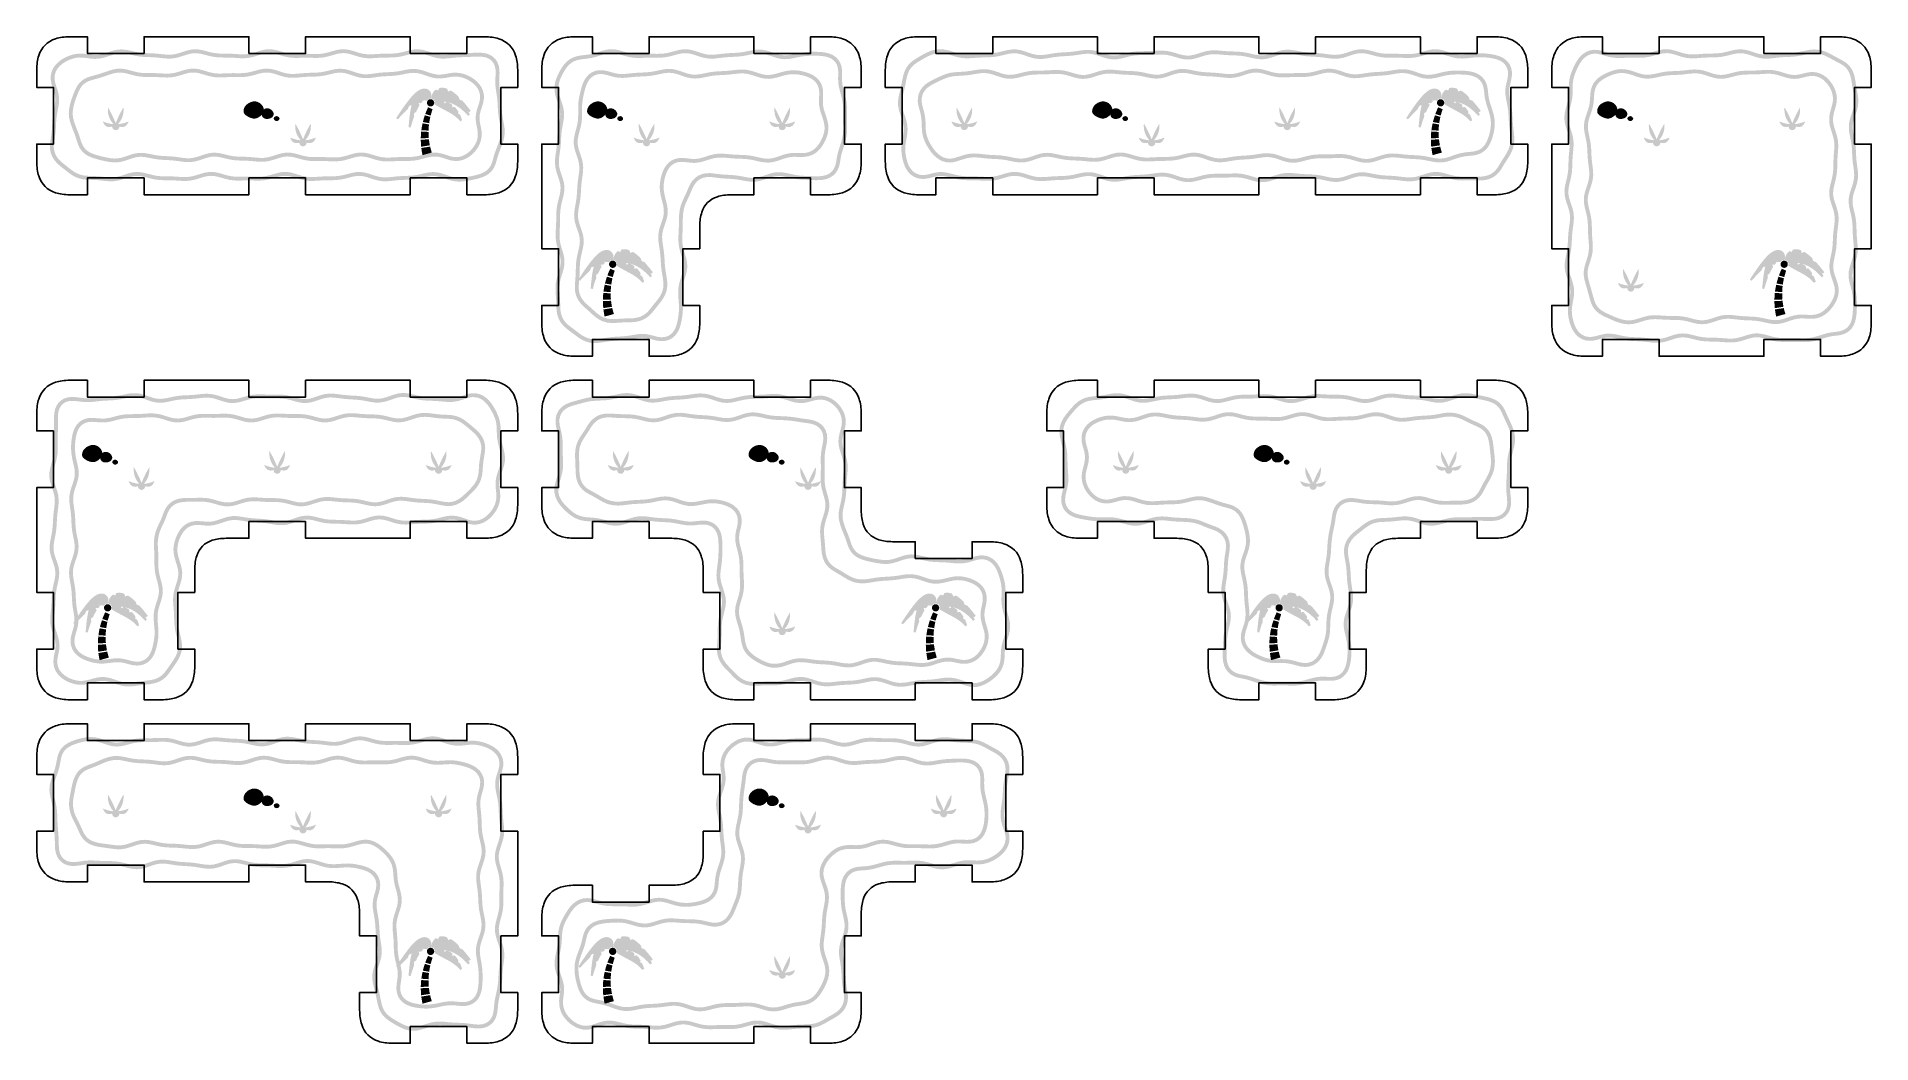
# Model space of a CAD drawing. Header units: millimetres. Extents: x 4 to 288, y 4 to 160.
import ezdxf

# ---------------------------------------------------------------- set-up
doc = ezdxf.new("R2010")
doc.units = ezdxf.units.MM
doc.layers.add('CUT', color=1, linetype='Continuous')
doc.layers.add('RASTER', color=7, linetype='Continuous')

msp = doc.modelspace()

# ---------------------------------------------------------------- hatches: boundary and pattern name
at = {"layer": 'RASTER'}
h = msp.add_hatch(color=7, dxfattribs=at)
h.paths.add_polyline_path([(6.315, 151.907), (6.216, 152.22), (6.12, 152.559), (6.026, 153.208), (6.06, 153.843), (6.218, 154.432), (6.478, 154.954), (6.808, 155.402), (7.181, 155.778), (7.578, 156.092), (7.989, 156.356), (8.415, 156.581), (8.864, 156.775), (9.344, 156.936), (9.866, 157.056), (10.429, 157.117), (11.028, 157.107), (11.341, 157.07), (11.643, 157.032), (12.23, 156.946), (12.799, 156.901), (13.357, 156.92), (13.917, 157.017), (14.489, 157.182), (15.081, 157.386), (15.693, 157.583), (16.324, 157.722), (16.964, 157.77), (17.599, 157.722), (18.217, 157.606), (18.817, 157.466), (19.402, 157.34), (19.979, 157.251), (20.558, 157.202), (21.146, 157.179), (21.746, 157.158), (22.351, 157.121), (22.955, 157.061), (23.548, 156.995), (24.126, 156.95), (24.69, 156.954), (25.251, 157.027), (25.82, 157.169), (26.406, 157.36), (27.012, 157.558), (27.637, 157.715), (28.277, 157.788), (28.917, 157.758), (29.543, 157.644), (30.15, 157.488), (30.739, 157.334), (31.315, 157.215), (31.888, 157.145), (32.467, 157.117), (33.058, 157.112), (33.658, 157.105), (34.263, 157.08), (34.862, 157.04), (35.448, 157.004), (36.022, 157.001), (36.587, 157.052), (37.154, 157.168), (37.735, 157.337), (38.334, 157.529), (38.953, 157.695), (39.59, 157.79), (40.232, 157.783), (40.865, 157.68), (41.479, 157.516), (42.074, 157.34), (42.652, 157.192), (43.221, 157.097), (43.792, 157.057), (44.373, 157.058), (44.967, 157.076), (45.569, 157.086), (46.172, 157.077), (46.767, 157.06), (47.349, 157.056), (47.921, 157.091), (48.49, 157.18), (49.067, 157.323), (49.659, 157.498), (50.272, 157.665), (50.903, 157.776), (51.545, 157.794), (52.183, 157.709), (52.804, 157.547), (53.405, 157.356), (53.988, 157.183), (54.556, 157.061), (55.121, 157.003), (55.693, 157.002), (56.278, 157.036), (56.876, 157.077), (57.48, 157.103), (58.082, 157.112), (58.673, 157.116), (59.253, 157.14), (59.826, 157.206), (60.402, 157.32), (60.989, 157.471), (61.594, 157.629), (62.219, 157.75), (62.858, 157.789), (63.498, 157.727), (64.126, 157.577), (64.734, 157.38), (65.321, 157.187), (65.891, 157.039), (66.453, 156.959), (67.016, 156.947), (67.593, 156.989), (68.184, 157.055), (68.787, 157.116), (69.393, 157.156), (69.993, 157.177), (70.588, 157.199), (70.886, 157.209), (71.186, 157.228), (71.767, 157.252), (72.336, 157.263), (72.903, 157.234), (73.464, 157.136), (74.002, 156.947), (74.489, 156.653), (74.899, 156.259), (75.208, 155.785), (75.408, 155.26), (75.507, 154.713), (75.529, 154.168), (75.509, 153.637), (75.484, 153.116), (75.483, 152.578), (75.49, 152.308), (75.516, 152.028), (75.588, 151.441), (75.68, 150.843), (75.764, 150.234), (75.82, 149.622), (75.853, 149.015), (75.881, 148.419), (75.929, 147.833), (76.01, 147.248), (76.12, 146.656), (76.236, 146.049), (76.322, 145.423), (76.335, 144.784), (76.255, 144.143), (76.092, 143.514), (75.882, 142.897), (75.764, 142.594), (75.656, 142.304), (75.453, 141.776), (75.292, 141.307), (75.164, 140.868), (75.047, 140.439), (74.913, 140.011), (74.737, 139.585), (74.5, 139.176), (74.193, 138.801), (73.818, 138.474), (73.386, 138.206), (72.91, 137.992), (72.4, 137.823), (71.858, 137.681), (71.278, 137.552), (70.963, 137.497), (70.652, 137.439), (70.038, 137.35), (69.415, 137.3), (68.781, 137.322), (68.149, 137.431), (67.53, 137.61), (66.929, 137.817), (66.35, 138.003), (65.789, 138.127), (65.237, 138.168), (64.679, 138.126), (64.106, 138.019), (63.514, 137.881), (62.907, 137.75), (62.292, 137.655), (61.679, 137.603), (61.076, 137.579), (60.483, 137.559), (59.897, 137.523), (59.308, 137.465), (58.709, 137.397), (58.095, 137.349), (57.468, 137.355), (56.837, 137.437), (56.214, 137.592), (55.608, 137.789), (55.022, 137.982), (54.456, 138.124), (53.903, 138.186), (53.351, 138.16), (52.785, 138.058), (52.201, 137.907), (51.598, 137.749), (50.982, 137.623), (50.363, 137.547), (49.75, 137.517), (49.148, 137.512), (48.557, 137.505), (47.97, 137.481), (47.377, 137.441), (46.772, 137.404), (46.153, 137.4), (45.526, 137.458), (44.902, 137.585), (44.29, 137.763), (43.697, 137.953), (43.125, 138.107), (42.569, 138.189), (42.02, 138.183), (41.461, 138.092), (40.883, 137.939), (40.286, 137.761), (39.672, 137.605), (39.049, 137.501), (38.428, 137.457), (37.818, 137.458), (37.219, 137.476), (36.63, 137.486), (36.041, 137.478), (35.444, 137.46), (34.834, 137.456), (34.214, 137.493), (33.591, 137.591), (32.976, 137.744), (32.377, 137.921), (31.797, 138.079), (31.236, 138.178), (30.687, 138.193), (30.132, 138.119), (29.562, 137.971), (28.971, 137.783), (28.361, 137.601), (27.738, 137.468), (27.111, 137.403), (26.491, 137.402), (25.884, 137.437), (25.29, 137.478), (24.702, 137.504), (24.112, 137.512), (23.512, 137.516), (22.9, 137.542), (22.281, 137.612), (21.665, 137.735), (21.06, 137.891), (20.473, 138.044), (19.906, 138.153), (19.353, 138.187), (18.801, 138.134), (18.237, 137.999), (17.653, 137.81), (17.048, 137.611), (16.427, 137.45), (15.796, 137.359), (15.168, 137.347), (14.552, 137.391), (13.952, 137.458), (13.363, 137.518), (12.777, 137.556), (12.185, 137.577), (11.579, 137.6), (11.261, 137.63), (10.934, 137.672), (10.338, 137.823), (9.802, 138.043), (9.336, 138.305), (8.938, 138.579), (8.594, 138.844), (8.283, 139.092), (7.981, 139.331), (7.665, 139.579), (7.325, 139.861), (6.967, 140.2), (6.612, 140.614), (6.294, 141.111), (6.052, 141.691), (5.923, 142.328), (5.91, 142.683), (5.918, 143.017), (5.993, 143.641), (6.087, 144.243), (6.168, 144.834), (6.222, 145.422), (6.253, 146.015), (6.282, 146.619), (6.332, 147.233), (6.417, 147.848), (6.53, 148.456), (6.644, 149.049), (6.722, 149.623), (6.734, 150.184), (6.664, 150.743), (6.516, 151.314)])
h.paths.add_polyline_path([(6.885, 152.093), (7.092, 151.486), (7.255, 150.857), (7.335, 150.216), (7.322, 149.577), (7.236, 148.951), (7.12, 148.344), (7.01, 147.752), (6.929, 147.167), (6.881, 146.581), (6.853, 145.985), (6.82, 145.378), (6.764, 144.766), (6.68, 144.157), (6.588, 143.559), (6.517, 142.974), (6.51, 142.686), (6.521, 142.399), (6.628, 141.868), (6.827, 141.391), (7.095, 140.972), (7.402, 140.614), (7.723, 140.31), (8.042, 140.046), (8.352, 139.802), (8.656, 139.562), (8.964, 139.316), (9.292, 139.064), (9.654, 138.815), (10.064, 138.584), (10.527, 138.394), (11.046, 138.262), (11.328, 138.227), (11.619, 138.199), (12.207, 138.177), (12.807, 138.156), (13.413, 138.116), (14.016, 138.055), (14.607, 137.989), (15.184, 137.947), (15.747, 137.959), (16.309, 138.039), (16.879, 138.187), (17.466, 138.38), (18.074, 138.577), (18.702, 138.727), (19.342, 138.789), (19.981, 138.75), (20.606, 138.629), (21.211, 138.471), (21.798, 138.32), (22.374, 138.206), (22.947, 138.14), (23.527, 138.116), (24.118, 138.112), (24.72, 138.103), (25.324, 138.077), (25.922, 138.036), (26.507, 138.002), (27.079, 138.003), (27.644, 138.061), (28.212, 138.183), (28.795, 138.356), (29.396, 138.547), (30.017, 138.709), (30.655, 138.794), (31.297, 138.776), (31.928, 138.665), (32.541, 138.498), (33.133, 138.323), (33.71, 138.18), (34.279, 138.091), (34.851, 138.056), (35.433, 138.06), (36.028, 138.077), (36.631, 138.086), (37.233, 138.076), (37.827, 138.058), (38.408, 138.057), (38.979, 138.097), (39.548, 138.192), (40.126, 138.34), (40.721, 138.516), (41.335, 138.68), (41.968, 138.783), (42.61, 138.79), (43.247, 138.695), (43.866, 138.529), (44.465, 138.337), (45.046, 138.168), (45.613, 138.052), (46.178, 138.001), (46.752, 138.004), (47.338, 138.04), (47.937, 138.08), (48.542, 138.105), (49.142, 138.112), (49.733, 138.117), (50.312, 138.145), (50.885, 138.215), (51.461, 138.334), (52.05, 138.488), (52.657, 138.644), (53.283, 138.758), (53.923, 138.788), (54.563, 138.715), (55.188, 138.558), (55.794, 138.36), (56.38, 138.169), (56.949, 138.027), (57.51, 137.954), (58.074, 137.95), (58.652, 137.995), (59.245, 138.061), (59.849, 138.121), (60.454, 138.158), (61.054, 138.179), (61.642, 138.202), (62.221, 138.251), (62.798, 138.34), (63.383, 138.466), (63.983, 138.606), (64.601, 138.722), (65.236, 138.77), (65.876, 138.722), (66.507, 138.583), (67.119, 138.386), (67.711, 138.182), (68.283, 138.017), (68.843, 137.92), (69.401, 137.901), (69.971, 137.946), (70.554, 138.031), (70.856, 138.087), (71.16, 138.141), (71.716, 138.264), (72.229, 138.399), (72.692, 138.552), (73.103, 138.737), (73.46, 138.958), (73.76, 139.22), (74.005, 139.519), (74.198, 139.852), (74.348, 140.215), (74.471, 140.608), (74.587, 141.031), (74.72, 141.488), (74.889, 141.981), (75.095, 142.517), (75.204, 142.808), (75.318, 143.103), (75.516, 143.686), (75.664, 144.257), (75.734, 144.816), (75.722, 145.377), (75.644, 145.951), (75.53, 146.544), (75.417, 147.152), (75.332, 147.767), (75.282, 148.381), (75.253, 148.985), (75.222, 149.578), (75.168, 150.166), (75.087, 150.757), (74.993, 151.359), (74.919, 151.964), (74.891, 152.272), (74.882, 152.57), (74.884, 153.131), (74.909, 153.662), (74.928, 154.168), (74.909, 154.648), (74.828, 155.099), (74.671, 155.512), (74.434, 155.874), (74.122, 156.173), (73.744, 156.401), (73.312, 156.554), (72.837, 156.636), (72.326, 156.662), (71.785, 156.653), (71.217, 156.628), (70.914, 156.609), (70.609, 156.599), (70.015, 156.577), (69.423, 156.556), (68.837, 156.518), (68.248, 156.458), (67.648, 156.391), (67.032, 156.347), (66.404, 156.359), (65.773, 156.45), (65.152, 156.611), (64.547, 156.81), (63.963, 156.999), (63.399, 157.134), (62.847, 157.187), (62.294, 157.153), (61.727, 157.044), (61.14, 156.891), (60.535, 156.735), (59.919, 156.612), (59.3, 156.542), (58.688, 156.516), (58.088, 156.512), (57.498, 156.504), (56.91, 156.478), (56.316, 156.437), (55.709, 156.402), (55.089, 156.403), (54.462, 156.468), (53.839, 156.601), (53.229, 156.783), (52.638, 156.971), (52.068, 157.119), (51.513, 157.193), (50.964, 157.178), (50.403, 157.079), (49.823, 156.921), (49.224, 156.744), (48.609, 156.591), (47.986, 156.493), (47.366, 156.456), (46.756, 156.46), (46.159, 156.478), (45.57, 156.486), (44.981, 156.476), (44.382, 156.458), (43.772, 156.457), (43.151, 156.501), (42.528, 156.605), (41.914, 156.761), (41.317, 156.939), (40.739, 157.092), (40.18, 157.183), (39.631, 157.189), (39.075, 157.107), (38.503, 156.953), (37.91, 156.763), (37.298, 156.585), (36.674, 156.458), (36.047, 156.4), (35.428, 156.404), (34.823, 156.441), (34.23, 156.481), (33.643, 156.505), (33.052, 156.512), (32.45, 156.517), (31.837, 156.547), (31.218, 156.623), (30.602, 156.749), (29.999, 156.907), (29.415, 157.058), (28.849, 157.16), (28.297, 157.186), (27.744, 157.124), (27.178, 156.982), (26.592, 156.789), (25.986, 156.592), (25.363, 156.437), (24.732, 156.355), (24.105, 156.349), (23.491, 156.397), (22.892, 156.465), (22.303, 156.523), (21.717, 156.559), (21.124, 156.579), (20.521, 156.603), (19.908, 156.655), (19.293, 156.75), (18.686, 156.881), (18.094, 157.019), (17.521, 157.126), (16.963, 157.168), (16.411, 157.127), (15.85, 157.003), (15.271, 156.817), (14.67, 156.61), (14.051, 156.431), (13.419, 156.322), (12.785, 156.3), (12.162, 156.35), (11.562, 156.437), (11.268, 156.475), (10.988, 156.508), (10.457, 156.516), (9.965, 156.463), (9.507, 156.358), (9.079, 156.214), (8.675, 156.039), (8.292, 155.837), (7.927, 155.603), (7.582, 155.33), (7.265, 155.011), (6.992, 154.64), (6.782, 154.218), (6.655, 153.748), (6.628, 153.236), (6.708, 152.684), (6.791, 152.392), (6.885, 152.093)])
h = msp.add_hatch(color=7, dxfattribs=at)
h.paths.add_polyline_path([(84.046, 152.022), (84.089, 152.362), (84.152, 152.707), (84.342, 153.312), (84.575, 153.856), (84.821, 154.34), (85.074, 154.776), (85.338, 155.175), (85.622, 155.542), (85.94, 155.876), (86.3, 156.17), (86.705, 156.416), (87.15, 156.606), (87.627, 156.739), (88.125, 156.826), (88.638, 156.89), (89.18, 156.958), (89.456, 156.997), (89.736, 157.055), (90.314, 157.199), (90.902, 157.387), (91.509, 157.581), (92.135, 157.733), (92.776, 157.798), (93.418, 157.759), (94.046, 157.632), (94.655, 157.459), (95.245, 157.287), (95.82, 157.152), (96.389, 157.072), (96.963, 157.045), (97.547, 157.054), (98.142, 157.075), (98.745, 157.088), (99.346, 157.086), (99.939, 157.08), (100.52, 157.092), (101.093, 157.145), (101.666, 157.25), (102.249, 157.398), (102.848, 157.566), (103.467, 157.711), (104.103, 157.788), (104.745, 157.766), (105.38, 157.646), (105.997, 157.46), (106.593, 157.258), (107.17, 157.086), (107.734, 156.975), (108.296, 156.935), (108.865, 156.959), (109.449, 157.023), (110.047, 157.097), (110.653, 157.158), (111.257, 157.197), (111.854, 157.224), (112.441, 157.261), (113.022, 157.324), (113.605, 157.422), (114.197, 157.544), (114.806, 157.662), (115.433, 157.736), (116.07, 157.731), (116.706, 157.631), (117.329, 157.455), (117.932, 157.245), (118.515, 157.05), (119.079, 156.913), (119.634, 156.855), (120.192, 156.879), (120.764, 156.967), (121.354, 157.09), (121.959, 157.211), (122.571, 157.304), (123.182, 157.36), (123.792, 157.391), (124.102, 157.394), (124.417, 157.4), (125.012, 157.381), (125.584, 157.334), (126.14, 157.246), (126.677, 157.096), (127.181, 156.866), (127.632, 156.549), (128.007, 156.148), (128.287, 155.68), (128.467, 155.169), (128.555, 154.642), (128.576, 154.12), (128.565, 153.611), (128.56, 153.113), (128.591, 152.593), (128.621, 152.333), (128.673, 152.058), (128.81, 151.475), (128.978, 150.878), (129.137, 150.265), (129.253, 149.642), (129.312, 149.017), (129.326, 148.401), (129.318, 147.797), (129.313, 147.201), (129.323, 146.607), (129.342, 146.007), (129.35, 145.395), (129.319, 144.771), (129.23, 144.144), (129.084, 143.524), (128.906, 142.913), (128.807, 142.614), (128.718, 142.332), (128.554, 141.81), (128.433, 141.346), (128.349, 140.906), (128.279, 140.462), (128.195, 140.003), (128.064, 139.53), (127.86, 139.061), (127.567, 138.618), (127.181, 138.231), (126.714, 137.922), (126.185, 137.704), (125.616, 137.576), (125.023, 137.522), (124.415, 137.518), (124.097, 137.533), (123.79, 137.543), (123.211, 137.568), (122.631, 137.59), (122.042, 137.628), (121.447, 137.7), (120.855, 137.809), (120.274, 137.939), (119.708, 138.061), (119.159, 138.142), (118.622, 138.155), (118.086, 138.089), (117.539, 137.949), (116.974, 137.758), (116.39, 137.555), (115.788, 137.386), (115.173, 137.287), (114.557, 137.274), (113.952, 137.335), (113.362, 137.437), (112.787, 137.547), (112.221, 137.638), (111.658, 137.7), (111.09, 137.738), (110.513, 137.767), (109.928, 137.807), (109.341, 137.869), (108.761, 137.948), (108.458, 137.981), (108.158, 138.009), (107.606, 137.998), (107.102, 137.901), (106.654, 137.719), (106.267, 137.464), (105.947, 137.153), (105.69, 136.808), (105.488, 136.445), (105.32, 136.075), (105.166, 135.7), (105.004, 135.315), (104.82, 134.914), (104.613, 134.486), (104.397, 134.02), (104.197, 133.503), (104.117, 133.225), (104.047, 132.941), (103.958, 132.366), (103.915, 131.786), (103.903, 131.197), (103.901, 130.596), (103.888, 129.99), (103.86, 129.385), (103.83, 128.79), (103.822, 128.208), (103.861, 127.636), (103.96, 127.064), (104.113, 126.483), (104.298, 125.884), (104.469, 125.266), (104.58, 124.629), (104.593, 123.982), (104.502, 123.34), (104.336, 122.716), (104.143, 122.112), (103.969, 121.526), (103.848, 120.954), (103.792, 120.386), (103.794, 119.81), (103.833, 119.222), (103.88, 118.621), (103.916, 118.011), (103.917, 117.703), (103.915, 117.395), (103.87, 116.818), (103.8, 116.284), (103.714, 115.779), (103.611, 115.289), (103.475, 114.802), (103.289, 114.32), (103.031, 113.853), (102.687, 113.422), (102.255, 113.055), (101.741, 112.782), (101.165, 112.626), (100.555, 112.592), (99.936, 112.667), (99.322, 112.812), (99.018, 112.901), (98.732, 112.972), (98.164, 113.081), (97.603, 113.109), (97.033, 113.067), (96.447, 112.979), (95.846, 112.877), (95.235, 112.791), (94.623, 112.734), (94.017, 112.698), (93.422, 112.664), (92.833, 112.612), (92.244, 112.533), (91.647, 112.435), (91.034, 112.343), (90.405, 112.294), (89.763, 112.322), (89.425, 112.382), (89.081, 112.465), (88.483, 112.708), (87.96, 113.005), (87.517, 113.311), (87.139, 113.598), (86.806, 113.856), (86.493, 114.091), (86.18, 114.323), (85.855, 114.577), (85.519, 114.875), (85.188, 115.237), (84.886, 115.671), (84.639, 116.177), (84.464, 116.742), (84.366, 117.349), (84.346, 117.675), (84.33, 117.987), (84.315, 118.585), (84.284, 119.174), (84.24, 119.769), (84.201, 120.375), (84.195, 120.994), (84.251, 121.622), (84.375, 122.247), (84.552, 122.859), (84.742, 123.454), (84.9, 124.028), (84.988, 124.585), (84.987, 125.134), (84.9, 125.692), (84.745, 126.267), (84.56, 126.863), (84.39, 127.476), (84.272, 128.1), (84.219, 128.725), (84.222, 129.342), (84.252, 129.946), (84.284, 130.539), (84.302, 131.129), (84.308, 131.723), (84.317, 132.327), (84.354, 132.942), (84.438, 133.56), (84.57, 134.175), (84.727, 134.776), (84.871, 135.359), (84.963, 135.923), (84.977, 136.475), (84.904, 137.029), (84.752, 137.597), (84.552, 138.185), (84.351, 138.794), (84.196, 139.419), (84.118, 140.053), (84.122, 140.683), (84.186, 141.3), (84.273, 141.902), (84.354, 142.491), (84.412, 143.077), (84.449, 143.666), (84.481, 144.265), (84.528, 144.873), (84.606, 145.483), (84.711, 146.088), (84.821, 146.68), (84.902, 147.255), (84.925, 147.816), (84.87, 148.372), (84.737, 148.936), (84.545, 149.518), (84.335, 150.119), (84.156, 150.741), (84.053, 151.378)])
h.paths.add_polyline_path([(84.647, 151.987), (84.652, 151.429), (84.742, 150.873), (84.907, 150.302), (85.114, 149.71), (85.315, 149.099), (85.463, 148.47), (85.526, 147.833), (85.5, 147.201), (85.413, 146.583), (85.301, 145.982), (85.199, 145.394), (85.125, 144.812), (85.08, 144.226), (85.048, 143.632), (85.011, 143.028), (84.95, 142.421), (84.867, 141.818), (84.781, 141.226), (84.722, 140.65), (84.718, 140.087), (84.787, 139.528), (84.928, 138.961), (85.121, 138.376), (85.326, 137.771), (85.493, 137.146), (85.578, 136.507), (85.562, 135.867), (85.459, 135.238), (85.308, 134.628), (85.154, 134.036), (85.03, 133.457), (84.952, 132.883), (84.917, 132.304), (84.908, 131.716), (84.902, 131.117), (84.884, 130.514), (84.852, 129.914), (84.822, 129.325), (84.819, 128.749), (84.867, 128.181), (84.975, 127.612), (85.136, 127.032), (85.321, 126.434), (85.488, 125.817), (85.587, 125.181), (85.588, 124.538), (85.487, 123.902), (85.318, 123.283), (85.126, 122.685), (84.959, 122.104), (84.845, 121.536), (84.796, 120.971), (84.801, 120.397), (84.839, 119.81), (84.883, 119.212), (84.914, 118.608), (84.93, 118.01), (84.945, 117.709), (84.963, 117.415), (85.05, 116.879), (85.198, 116.399), (85.405, 115.976), (85.658, 115.612), (85.941, 115.303), (86.239, 115.038), (86.543, 114.801), (86.853, 114.572), (87.17, 114.333), (87.504, 114.075), (87.869, 113.797), (88.28, 113.513), (88.745, 113.249), (89.266, 113.038), (89.548, 112.969), (89.829, 112.919), (90.395, 112.895), (90.966, 112.939), (91.553, 113.027), (92.156, 113.126), (92.767, 113.209), (93.378, 113.263), (93.983, 113.297), (94.577, 113.332), (95.165, 113.387), (95.754, 113.47), (96.353, 113.572), (96.967, 113.664), (97.597, 113.71), (98.236, 113.678), (98.862, 113.559), (99.176, 113.48), (99.476, 113.392), (100.041, 113.258), (100.574, 113.194), (101.069, 113.221), (101.519, 113.344), (101.916, 113.555), (102.255, 113.841), (102.53, 114.187), (102.744, 114.575), (102.905, 114.992), (103.028, 115.431), (103.125, 115.891), (103.206, 116.373), (103.273, 116.881), (103.316, 117.42), (103.317, 117.703), (103.316, 117.993), (103.281, 118.579), (103.234, 119.178), (103.194, 119.79), (103.192, 120.414), (103.254, 121.046), (103.387, 121.674), (103.569, 122.288), (103.76, 122.884), (103.913, 123.46), (103.992, 124.018), (103.981, 124.571), (103.883, 125.134), (103.722, 125.716), (103.536, 126.317), (103.373, 126.936), (103.265, 127.564), (103.222, 128.192), (103.23, 128.81), (103.261, 129.415), (103.288, 130.01), (103.301, 130.604), (103.303, 131.203), (103.315, 131.814), (103.361, 132.434), (103.458, 133.06), (103.538, 133.379), (103.627, 133.694), (103.844, 134.255), (104.07, 134.743), (104.277, 135.17), (104.455, 135.557), (104.612, 135.93), (104.769, 136.313), (104.951, 136.716), (105.186, 137.135), (105.494, 137.55), (105.89, 137.933), (106.372, 138.253), (106.931, 138.479), (107.543, 138.597), (108.179, 138.61), (108.518, 138.578), (108.834, 138.544), (109.413, 138.464), (109.98, 138.405), (110.549, 138.366), (111.125, 138.337), (111.711, 138.298), (112.302, 138.232), (112.89, 138.138), (113.469, 138.027), (114.033, 137.93), (114.581, 137.875), (115.119, 137.886), (115.658, 137.973), (116.21, 138.128), (116.78, 138.326), (117.369, 138.525), (117.975, 138.68), (118.593, 138.756), (119.21, 138.741), (119.815, 138.652), (120.403, 138.525), (120.975, 138.397), (121.537, 138.293), (122.097, 138.226), (122.661, 138.189), (123.235, 138.168), (123.813, 138.142), (124.12, 138.132), (124.427, 138.118), (124.994, 138.122), (125.522, 138.17), (126.004, 138.278), (126.432, 138.455), (126.799, 138.697), (127.1, 138.999), (127.331, 139.348), (127.497, 139.731), (127.609, 140.137), (127.687, 140.563), (127.757, 141.009), (127.848, 141.479), (127.977, 141.976), (128.146, 142.512), (128.236, 142.798), (128.333, 143.091), (128.503, 143.676), (128.64, 144.256), (128.721, 144.829), (128.749, 145.405), (128.742, 145.993), (128.723, 146.593), (128.713, 147.199), (128.718, 147.803), (128.726, 148.399), (128.713, 148.983), (128.658, 149.558), (128.551, 150.135), (128.399, 150.722), (128.229, 151.325), (128.086, 151.933), (128.028, 152.243), (127.993, 152.541), (127.959, 153.098), (127.965, 153.621), (127.976, 154.114), (127.957, 154.581), (127.884, 155.019), (127.742, 155.423), (127.525, 155.785), (127.236, 156.094), (126.882, 156.343), (126.471, 156.53), (126.012, 156.659), (125.512, 156.738), (124.978, 156.782), (124.413, 156.8), (124.11, 156.794), (123.81, 156.791), (123.225, 156.761), (122.643, 156.708), (122.062, 156.62), (121.474, 156.502), (120.871, 156.376), (120.25, 156.28), (119.615, 156.254), (118.977, 156.32), (118.348, 156.473), (117.738, 156.677), (117.148, 156.883), (116.578, 157.044), (116.021, 157.131), (115.466, 157.136), (114.899, 157.068), (114.315, 156.955), (113.715, 156.832), (113.104, 156.73), (112.492, 156.663), (111.886, 156.625), (111.29, 156.598), (110.702, 156.56), (110.114, 156.501), (109.519, 156.427), (108.91, 156.36), (108.287, 156.334), (107.655, 156.379), (107.026, 156.502), (106.411, 156.686), (105.814, 156.889), (105.237, 157.062), (104.679, 157.168), (104.129, 157.186), (103.572, 157.119), (102.997, 156.985), (102.404, 156.819), (101.794, 156.663), (101.174, 156.55), (100.554, 156.493), (99.942, 156.48), (99.342, 156.486), (98.75, 156.488), (98.159, 156.475), (97.562, 156.454), (96.953, 156.445), (96.333, 156.474), (95.71, 156.562), (95.092, 156.707), (94.489, 156.883), (93.905, 157.048), (93.34, 157.162), (92.789, 157.196), (92.236, 157.14), (91.67, 157.003), (91.084, 156.816), (90.479, 156.622), (89.869, 156.469), (89.558, 156.406), (89.26, 156.364), (88.712, 156.294), (88.213, 156.233), (87.759, 156.153), (87.349, 156.038), (86.979, 155.881), (86.648, 155.68), (86.349, 155.435), (86.078, 155.15), (85.826, 154.825), (85.585, 154.46), (85.349, 154.053), (85.118, 153.602), (84.906, 153.104), (84.736, 152.563), (84.682, 152.271), (84.647, 151.987)])
h = msp.add_hatch(color=7, dxfattribs=at)
h.paths.add_polyline_path([(137.71, 152.064), (137.772, 152.358), (137.824, 152.652), (137.932, 153.212), (138.05, 153.737), (138.199, 154.233), (138.393, 154.693), (138.637, 155.107), (138.924, 155.471), (139.244, 155.783), (139.586, 156.053), (139.944, 156.294), (140.32, 156.525), (140.726, 156.761), (141.177, 157.013), (141.689, 157.276), (142.271, 157.523), (142.605, 157.625), (142.938, 157.712), (143.585, 157.796), (144.232, 157.776), (144.869, 157.658), (145.487, 157.48), (146.085, 157.291), (146.665, 157.133), (147.236, 157.033), (147.806, 156.996), (148.386, 157.01), (148.979, 157.051), (149.583, 157.092), (150.19, 157.119), (150.792, 157.133), (151.384, 157.151), (151.967, 157.195), (152.547, 157.28), (153.132, 157.405), (153.732, 157.554), (154.35, 157.689), (154.985, 157.767), (155.63, 157.753), (156.269, 157.64), (156.892, 157.454), (157.495, 157.243), (158.078, 157.056), (158.645, 156.932), (159.205, 156.886), (159.771, 156.915), (160.353, 156.997), (160.951, 157.102), (161.56, 157.198), (162.173, 157.266), (162.781, 157.308), (163.381, 157.341), (163.972, 157.385), (164.56, 157.453), (165.156, 157.543), (165.764, 157.633), (166.389, 157.69), (167.025, 157.68), (167.662, 157.584), (168.288, 157.414), (168.896, 157.207), (169.483, 157.012), (170.05, 156.874), (170.606, 156.819), (171.163, 156.852), (171.735, 156.96), (172.326, 157.111), (172.934, 157.266), (173.553, 157.389), (174.176, 157.462), (174.792, 157.49), (175.397, 157.496), (175.993, 157.503), (176.587, 157.523), (177.187, 157.554), (177.797, 157.577), (178.42, 157.564), (179.049, 157.492), (179.674, 157.356), (180.285, 157.178), (180.878, 156.999), (181.451, 156.863), (182.008, 156.803), (182.561, 156.834), (183.126, 156.95), (183.71, 157.126), (184.315, 157.322), (184.936, 157.489), (185.568, 157.594), (186.199, 157.626), (186.819, 157.6), (187.426, 157.548), (188.022, 157.497), (188.614, 157.463), (189.211, 157.442), (189.818, 157.418), (190.433, 157.369), (191.052, 157.279), (191.665, 157.152), (192.263, 157.012), (192.844, 156.897), (193.408, 156.84), (193.964, 156.864), (194.527, 156.974), (195.106, 157.153), (195.705, 157.365), (196.325, 157.559), (196.96, 157.689), (197.601, 157.73), (198.235, 157.685), (198.852, 157.585), (199.453, 157.469), (200.043, 157.37), (200.628, 157.301), (201.218, 157.259), (201.818, 157.228), (202.426, 157.187), (203.036, 157.123), (203.639, 157.042), (204.23, 156.966), (204.806, 156.924), (205.37, 156.944), (205.935, 157.037), (206.511, 157.198), (207.106, 157.4), (207.721, 157.597), (208.355, 157.74), (209.001, 157.79), (209.643, 157.737), (210.27, 157.606), (210.877, 157.441), (211.468, 157.286), (212.046, 157.17), (212.622, 157.106), (213.205, 157.084), (213.799, 157.087), (214.402, 157.089), (215.008, 157.078), (215.609, 157.057), (216.198, 157.044), (216.776, 157.064), (217.349, 157.135), (217.927, 157.262), (218.517, 157.43), (219.126, 157.606), (219.755, 157.743), (220.399, 157.798), (221.045, 157.747), (221.678, 157.605), (222.292, 157.411), (222.885, 157.217), (223.462, 157.064), (224.028, 156.976), (224.596, 156.956), (225.176, 156.99), (225.769, 157.052), (226.374, 157.113), (226.985, 157.158), (227.294, 157.163), (227.604, 157.166), (228.184, 157.133), (228.726, 157.075), (229.244, 156.999), (229.751, 156.897), (230.251, 156.753), (230.74, 156.547), (231.202, 156.262), (231.613, 155.888), (231.946, 155.427), (232.174, 154.895), (232.285, 154.314), (232.282, 153.712), (232.191, 153.112), (232.054, 152.517), (231.979, 152.227), (231.926, 151.95), (231.861, 151.388), (231.879, 150.827), (231.963, 150.252), (232.083, 149.659), (232.204, 149.052), (232.297, 148.436), (232.354, 147.822), (232.387, 147.215), (232.416, 146.619), (232.46, 146.027), (232.524, 145.434), (232.597, 144.831), (232.651, 144.213), (232.653, 143.583), (232.578, 142.944), (232.498, 142.613), (232.4, 142.281), (232.147, 141.7), (231.863, 141.197), (231.589, 140.767), (231.344, 140.393), (231.129, 140.051), (230.931, 139.716), (230.724, 139.37), (230.483, 139.007), (230.186, 138.638), (229.816, 138.282), (229.367, 137.968), (228.844, 137.722), (228.263, 137.559), (227.646, 137.482), (227.315, 137.476), (227.001, 137.473), (226.397, 137.485), (225.803, 137.483), (225.204, 137.471), (224.594, 137.468), (223.973, 137.498), (223.347, 137.582), (222.727, 137.721), (222.12, 137.89), (221.532, 138.051), (220.963, 138.161), (220.408, 138.191), (219.852, 138.131), (219.283, 137.989), (218.694, 137.796), (218.084, 137.596), (217.458, 137.436), (216.822, 137.349), (216.19, 137.341), (215.57, 137.391), (214.964, 137.465), (214.37, 137.534), (213.779, 137.583), (213.184, 137.615), (212.58, 137.646), (211.967, 137.698), (211.351, 137.784), (210.742, 137.899), (210.147, 138.019), (209.569, 138.11), (209.006, 138.138), (208.448, 138.087), (207.881, 137.955), (207.297, 137.762), (206.692, 137.55), (206.067, 137.368), (205.427, 137.262), (204.784, 137.252), (204.152, 137.328), (203.538, 137.452), (202.94, 137.585), (202.354, 137.693), (201.772, 137.765), (201.184, 137.804), (200.587, 137.828), (199.981, 137.858), (199.373, 137.906), (198.771, 137.968), (198.182, 138.022), (197.606, 138.04), (197.039, 137.998), (196.471, 137.888), (195.889, 137.719), (195.289, 137.52), (194.669, 137.339), (194.03, 137.224), (193.383, 137.209), (192.743, 137.295), (192.121, 137.451), (191.518, 137.631), (190.932, 137.79), (190.358, 137.9), (189.785, 137.953), (189.204, 137.959), (188.61, 137.938), (188.007, 137.917), (187.401, 137.908), (186.8, 137.911), (186.21, 137.907), (185.629, 137.873), (185.053, 137.792), (184.472, 137.663), (183.876, 137.502), (183.263, 137.345), (182.63, 137.236), (181.985, 137.216), (181.342, 137.3), (180.714, 137.466), (180.105, 137.672), (179.517, 137.865), (178.946, 138.006), (178.383, 138.075), (177.816, 138.072), (177.236, 138.014), (176.64, 137.93), (176.034, 137.85), (175.423, 137.792), (174.817, 137.755), (174.22, 137.723), (173.632, 137.675), (173.046, 137.597), (172.453, 137.492), (171.848, 137.38), (171.225, 137.295), (170.588, 137.277), (169.947, 137.348), (169.316, 137.503), (168.703, 137.708), (168.11, 137.914), (167.538, 138.073), (166.979, 138.156), (166.422, 138.152), (165.853, 138.071), (165.267, 137.942), (164.663, 137.8), (164.047, 137.682), (163.428, 137.605), (162.814, 137.566), (162.21, 137.547), (161.615, 137.525), (161.022, 137.487), (160.424, 137.436), (159.813, 137.391), (159.189, 137.382), (158.557, 137.437), (157.928, 137.564), (157.312, 137.745), (156.714, 137.938), (156.136, 138.098), (155.576, 138.187), (155.023, 138.187), (154.462, 138.099), (153.883, 137.943), (153.284, 137.758), (152.667, 137.589), (152.04, 137.472), (151.411, 137.421), (150.792, 137.424), (150.185, 137.454), (149.588, 137.486), (148.994, 137.504), (148.396, 137.51), (147.787, 137.521), (147.169, 137.562), (146.547, 137.651), (145.93, 137.785), (145.327, 137.942), (144.743, 138.082), (144.177, 138.167), (143.621, 138.171), (143.06, 138.086), (142.781, 138.022), (142.486, 137.939), (141.885, 137.797), (141.28, 137.715), (140.681, 137.732), (140.111, 137.862), (139.594, 138.102), (139.148, 138.433), (138.78, 138.831), (138.488, 139.272), (138.262, 139.738), (138.088, 140.22), (137.951, 140.72), (137.845, 141.244), (137.773, 141.802), (137.749, 142.4), (137.768, 142.72), (137.793, 143.035), (137.884, 143.647), (137.987, 144.247), (138.073, 144.832), (138.11, 145.401), (138.076, 145.961), (137.963, 146.526), (137.785, 147.106), (137.575, 147.706), (137.382, 148.326), (137.256, 148.964), (137.227, 149.609), (137.294, 150.247), (137.425, 150.867), (137.575, 151.47)])
h.paths.add_polyline_path([(138.296, 151.936), (138.159, 151.33), (138.009, 150.733), (137.887, 150.153), (137.828, 149.591), (137.853, 149.036), (137.965, 148.474), (138.144, 147.894), (138.355, 147.294), (138.546, 146.674), (138.673, 146.039), (138.712, 145.399), (138.67, 144.768), (138.579, 144.153), (138.476, 143.553), (138.39, 142.967), (138.366, 142.678), (138.35, 142.394), (138.371, 141.852), (138.437, 141.342), (138.535, 140.859), (138.66, 140.402), (138.816, 139.972), (139.011, 139.57), (139.254, 139.203), (139.55, 138.881), (139.902, 138.62), (140.306, 138.433), (140.756, 138.33), (141.248, 138.317), (141.776, 138.388), (142.336, 138.52), (142.633, 138.604), (142.948, 138.676), (143.579, 138.771), (144.223, 138.766), (144.857, 138.671), (145.473, 138.524), (146.07, 138.369), (146.653, 138.242), (147.231, 138.16), (147.813, 138.121), (148.404, 138.11), (149.006, 138.103), (149.612, 138.085), (150.215, 138.054), (150.808, 138.024), (151.389, 138.021), (151.96, 138.068), (152.533, 138.174), (153.116, 138.334), (153.717, 138.52), (154.338, 138.686), (154.977, 138.787), (155.624, 138.787), (156.264, 138.685), (156.886, 138.513), (157.488, 138.318), (158.072, 138.147), (158.643, 138.032), (159.211, 137.983), (159.787, 137.991), (160.376, 138.034), (160.978, 138.085), (161.585, 138.124), (162.19, 138.147), (162.786, 138.166), (163.372, 138.202), (163.953, 138.275), (164.537, 138.387), (165.133, 138.527), (165.747, 138.662), (166.378, 138.751), (167.021, 138.756), (167.662, 138.662), (168.29, 138.487), (168.897, 138.276), (169.484, 138.08), (170.053, 137.94), (170.612, 137.878), (171.175, 137.894), (171.752, 137.973), (172.347, 138.082), (172.954, 138.19), (173.568, 138.271), (174.18, 138.322), (174.783, 138.354), (175.377, 138.391), (175.966, 138.447), (176.56, 138.525), (177.164, 138.61), (177.784, 138.671), (178.417, 138.675), (179.054, 138.597), (179.683, 138.442), (180.295, 138.241), (180.886, 138.041), (181.458, 137.89), (182.015, 137.818), (182.57, 137.835), (183.137, 137.932), (183.724, 138.083), (184.328, 138.246), (184.947, 138.383), (185.571, 138.47), (186.19, 138.506), (186.8, 138.511), (187.399, 138.508), (187.993, 138.517), (188.59, 138.538), (189.196, 138.559), (189.815, 138.553), (190.442, 138.495), (191.068, 138.375), (191.682, 138.208), (192.279, 138.03), (192.857, 137.885), (193.417, 137.81), (193.97, 137.822), (194.531, 137.924), (195.111, 138.093), (195.711, 138.292), (196.329, 138.472), (196.961, 138.594), (197.594, 138.64), (198.218, 138.621), (198.829, 138.565), (199.427, 138.504), (200.019, 138.457), (200.613, 138.428), (201.216, 138.404), (201.828, 138.363), (202.446, 138.287), (203.06, 138.173), (203.662, 138.039), (204.248, 137.921), (204.816, 137.853), (205.373, 137.861), (205.933, 137.954), (206.508, 138.121), (207.103, 138.33), (207.719, 138.533), (208.352, 138.681), (208.994, 138.74), (209.631, 138.707), (210.253, 138.61), (210.858, 138.488), (211.449, 138.376), (212.033, 138.295), (212.62, 138.245), (213.216, 138.215), (213.821, 138.182), (214.43, 138.131), (215.036, 138.061), (215.63, 137.988), (216.21, 137.941), (216.778, 137.948), (217.342, 138.025), (217.916, 138.172), (218.506, 138.366), (219.117, 138.566), (219.748, 138.723), (220.392, 138.792), (221.037, 138.757), (221.668, 138.636), (222.28, 138.469), (222.873, 138.303), (223.453, 138.173), (224.027, 138.096), (224.606, 138.068), (225.196, 138.071), (225.797, 138.083), (226.403, 138.085), (227.004, 138.073), (227.306, 138.075), (227.603, 138.081), (228.145, 138.149), (228.634, 138.286), (229.064, 138.489), (229.434, 138.747), (229.743, 139.044), (229.998, 139.362), (230.216, 139.69), (230.415, 140.024), (230.617, 140.364), (230.839, 140.716), (231.085, 141.092), (231.348, 141.506), (231.609, 141.968), (231.835, 142.487), (231.919, 142.768), (231.986, 143.05), (232.052, 143.617), (232.051, 144.187), (232, 144.769), (231.928, 145.366), (231.862, 145.973), (231.817, 146.581), (231.787, 147.185), (231.755, 147.778), (231.701, 148.364), (231.612, 148.948), (231.495, 149.541), (231.372, 150.148), (231.28, 150.773), (231.26, 151.412), (231.332, 152.042), (231.394, 152.359), (231.471, 152.659), (231.601, 153.224), (231.682, 153.759), (231.685, 154.259), (231.597, 154.718), (231.421, 155.13), (231.164, 155.486), (230.84, 155.78), (230.464, 156.012), (230.051, 156.187), (229.608, 156.314), (229.141, 156.408), (228.651, 156.48), (228.135, 156.535), (227.589, 156.566), (227.303, 156.563), (227.012, 156.558), (226.426, 156.515), (225.831, 156.455), (225.224, 156.392), (224.604, 156.356), (223.972, 156.378), (223.338, 156.476), (222.715, 156.641), (222.108, 156.84), (221.522, 157.025), (220.955, 157.152), (220.401, 157.196), (219.845, 157.149), (219.274, 157.024), (218.683, 156.853), (218.073, 156.68), (217.451, 156.543), (216.824, 156.465), (216.202, 156.444), (215.591, 156.458), (214.992, 156.479), (214.398, 156.489), (213.801, 156.487), (213.195, 156.484), (212.578, 156.507), (211.954, 156.577), (211.332, 156.701), (210.723, 156.861), (210.13, 157.022), (209.557, 157.142), (208.999, 157.188), (208.445, 157.145), (207.879, 157.018), (207.294, 156.83), (206.689, 156.624), (206.065, 156.45), (205.43, 156.345), (204.794, 156.323), (204.17, 156.368), (203.561, 156.447), (202.964, 156.528), (202.374, 156.589), (201.782, 156.629), (201.182, 156.66), (200.572, 156.703), (199.957, 156.776), (199.347, 156.879), (198.748, 156.994), (198.165, 157.088), (197.599, 157.128), (197.04, 157.093), (196.475, 156.977), (195.895, 156.795), (195.294, 156.584), (194.673, 156.391), (194.036, 156.267), (193.392, 156.239), (192.756, 156.302), (192.137, 156.426), (191.535, 156.566), (190.948, 156.688), (190.367, 156.773), (189.782, 156.819), (189.189, 156.842), (188.586, 156.863), (187.978, 156.899), (187.374, 156.95), (186.781, 157.001), (186.201, 157.025), (185.632, 156.996), (185.064, 156.902), (184.485, 156.746), (183.89, 156.554), (183.274, 156.367), (182.639, 156.237), (181.992, 156.201), (181.349, 156.271), (180.722, 156.42), (180.115, 156.603), (179.526, 156.774), (178.951, 156.899), (178.38, 156.965), (177.803, 156.977), (177.213, 156.954), (176.613, 156.923), (176.007, 156.903), (175.403, 156.896), (174.808, 156.891), (174.224, 156.863), (173.647, 156.796), (173.066, 156.681), (172.474, 156.53), (171.865, 156.374), (171.237, 156.256), (170.594, 156.217), (169.95, 156.281), (169.317, 156.435), (168.704, 156.638), (168.112, 156.84), (167.538, 156.996), (166.975, 157.081), (166.411, 157.09), (165.836, 157.037), (165.244, 156.949), (164.64, 156.858), (164.028, 156.788), (163.419, 156.742), (162.819, 156.709), (162.227, 156.668), (161.64, 156.603), (161.049, 156.51), (160.447, 156.405), (159.829, 156.317), (159.195, 156.285), (158.555, 156.337), (157.922, 156.476), (157.305, 156.674), (156.708, 156.883), (156.131, 157.055), (155.57, 157.154), (155.015, 157.166), (154.45, 157.097), (153.868, 156.97), (153.268, 156.821), (152.653, 156.689), (152.033, 156.598), (151.416, 156.552), (150.808, 156.533), (150.21, 156.519), (149.617, 156.493), (149.021, 156.452), (148.414, 156.411), (147.794, 156.396), (147.164, 156.437), (146.535, 156.547), (145.915, 156.715), (145.313, 156.906), (144.731, 157.073), (144.168, 157.177), (143.615, 157.194), (143.053, 157.122), (142.768, 157.048), (142.477, 156.959), (141.944, 156.732), (141.46, 156.484), (141.024, 156.24), (140.628, 156.01), (140.268, 155.789), (139.94, 155.568), (139.641, 155.332), (139.371, 155.069), (139.133, 154.768), (138.931, 154.423), (138.764, 154.029), (138.631, 153.585), (138.519, 153.09), (138.414, 152.543), (138.362, 152.244), (138.296, 151.936)])
h = msp.add_hatch(color=7, dxfattribs=at)
h.paths.add_polyline_path([(241.102, 152.002), (241.111, 152.308), (241.125, 152.617), (241.206, 153.197), (241.337, 153.726), (241.498, 154.203), (241.672, 154.636), (241.853, 155.04), (242.045, 155.435), (242.261, 155.833), (242.521, 156.239), (242.845, 156.645), (243.247, 157.027), (243.736, 157.356), (244.305, 157.593), (244.939, 157.706), (245.598, 157.679), (245.951, 157.611), (246.276, 157.532), (246.879, 157.349), (247.459, 157.192), (248.029, 157.087), (248.598, 157.041), (249.177, 157.042), (249.768, 157.065), (250.37, 157.084), (250.974, 157.086), (251.572, 157.076), (252.158, 157.073), (252.732, 157.103), (253.303, 157.184), (253.879, 157.318), (254.47, 157.486), (255.081, 157.653), (255.71, 157.769), (256.352, 157.795), (256.992, 157.717), (257.616, 157.559), (258.22, 157.365), (258.804, 157.185), (259.374, 157.054), (259.938, 156.989), (260.507, 156.986), (261.091, 157.022), (261.687, 157.071), (262.292, 157.108), (262.895, 157.125), (263.49, 157.134), (264.074, 157.156), (264.649, 157.215), (265.225, 157.321), (265.811, 157.465), (266.415, 157.618), (267.038, 157.74), (267.676, 157.785), (268.317, 157.73), (268.947, 157.584), (269.557, 157.387), (270.147, 157.189), (270.718, 157.034), (271.28, 156.948), (271.842, 156.933), (272.417, 156.975), (273.007, 157.047), (273.609, 157.117), (274.216, 157.167), (274.819, 157.194), (275.412, 157.217), (275.994, 157.259), (276.572, 157.336), (277.156, 157.45), (277.753, 157.584), (278.368, 157.702), (279.001, 157.761), (279.64, 157.729), (280.278, 157.602), (280.607, 157.497), (280.93, 157.381), (281.496, 157.115), (281.988, 156.851), (282.418, 156.614), (282.808, 156.405), (283.179, 156.212), (283.545, 156.012), (283.91, 155.781), (284.265, 155.501), (284.595, 155.158), (284.882, 154.751), (285.113, 154.286), (285.288, 153.776), (285.415, 153.232), (285.516, 152.655), (285.558, 152.35), (285.608, 152.051), (285.709, 151.456), (285.819, 150.855), (285.906, 150.237), (285.928, 149.604), (285.862, 148.967), (285.71, 148.339), (285.508, 147.728), (285.304, 147.139), (285.145, 146.569), (285.062, 146.013), (285.061, 145.457), (285.133, 144.89), (285.248, 144.304), (285.37, 143.703), (285.468, 143.091), (285.529, 142.479), (285.562, 141.874), (285.588, 141.28), (285.629, 140.694), (285.697, 140.108), (285.781, 139.514), (285.858, 138.904), (285.89, 138.278), (285.846, 137.644), (285.719, 137.014), (285.53, 136.398), (285.325, 135.802), (285.151, 135.227), (285.047, 134.669), (285.029, 134.117), (285.092, 133.557), (285.215, 132.979), (285.361, 132.383), (285.491, 131.772), (285.58, 131.155), (285.625, 130.542), (285.644, 129.939), (285.661, 129.346), (285.695, 128.759), (285.749, 128.169), (285.808, 127.566), (285.841, 126.95), (285.816, 126.321), (285.715, 125.691), (285.548, 125.072), (285.35, 124.47), (285.168, 123.888), (285.046, 123.326), (285.009, 122.775), (285.059, 122.221), (285.181, 121.65), (285.343, 121.06), (285.501, 120.452), (285.62, 119.833), (285.684, 119.213), (285.703, 118.601), (285.702, 117.992), (285.692, 117.683), (285.685, 117.365), (285.644, 116.767), (285.569, 116.19), (285.442, 115.636), (285.243, 115.114), (284.962, 114.641), (284.601, 114.239), (284.176, 113.923), (283.71, 113.698), (283.229, 113.555), (282.753, 113.472), (282.29, 113.417), (281.836, 113.359), (281.37, 113.268), (280.855, 113.131), (280.58, 113.051), (280.287, 112.956), (279.687, 112.772), (279.073, 112.607), (278.45, 112.492), (277.826, 112.441), (277.212, 112.442), (276.61, 112.465), (276.019, 112.484), (275.43, 112.486), (274.835, 112.476), (274.228, 112.473), (273.61, 112.505), (272.987, 112.593), (272.37, 112.737), (271.769, 112.909), (271.186, 113.067), (270.623, 113.171), (270.072, 113.193), (269.518, 113.126), (268.949, 112.982), (268.36, 112.793), (267.752, 112.605), (267.128, 112.462), (266.499, 112.39), (265.876, 112.385), (265.266, 112.424), (264.67, 112.473), (264.081, 112.509), (263.492, 112.525), (262.894, 112.534), (262.284, 112.558), (261.666, 112.621), (261.05, 112.734), (260.443, 112.883), (259.854, 113.033), (259.283, 113.144), (258.729, 113.183), (258.177, 113.136), (257.613, 113.005), (257.031, 112.817), (256.427, 112.615), (255.806, 112.446), (255.174, 112.349), (254.544, 112.332), (253.925, 112.378), (253.322, 112.451), (252.732, 112.52), (252.146, 112.568), (251.556, 112.595), (250.955, 112.618), (250.345, 112.662), (249.73, 112.744), (249.121, 112.863), (248.525, 112.997), (247.947, 113.107), (247.387, 113.159), (246.834, 113.132), (246.271, 113.019), (245.986, 112.944), (245.682, 112.852), (245.069, 112.707), (244.453, 112.638), (243.849, 112.678), (243.283, 112.836), (242.778, 113.102), (242.347, 113.451), (241.995, 113.856), (241.715, 114.296), (241.493, 114.755), (241.315, 115.228), (241.17, 115.721), (241.055, 116.242), (240.978, 116.803), (240.959, 117.404), (240.982, 117.726), (241.015, 118.042), (241.118, 118.649), (241.227, 119.241), (241.307, 119.816), (241.327, 120.376), (241.269, 120.931), (241.133, 121.496), (240.94, 122.079), (240.731, 122.683), (240.558, 123.306), (240.462, 123.942), (240.461, 124.58), (240.54, 125.206), (240.659, 125.813), (240.78, 126.405), (240.873, 126.986), (240.931, 127.567), (240.962, 128.155), (240.989, 128.754), (241.032, 129.361), (241.102, 129.968), (241.187, 130.566), (241.26, 131.149), (241.289, 131.717), (241.25, 132.276), (241.137, 132.838), (240.96, 133.416), (240.754, 134.013), (240.567, 134.631), (240.449, 135.266), (240.428, 135.907), (240.499, 136.539), (240.63, 137.155), (240.776, 137.751), (240.9, 138.333), (240.983, 138.91), (241.026, 139.489), (241.044, 140.079), (241.061, 140.68), (241.097, 141.286), (241.152, 141.888), (241.21, 142.479), (241.241, 143.055), (241.218, 143.619), (241.128, 144.183), (240.973, 144.756), (240.778, 145.347), (240.588, 145.958), (240.451, 146.589), (240.407, 147.231), (240.464, 147.87), (240.598, 148.492), (240.763, 149.095), (240.915, 149.68), (241.026, 150.254), (241.085, 150.827), (241.103, 151.408)])
h.paths.add_polyline_path([(241.702, 151.993), (241.703, 151.399), (241.684, 150.787), (241.62, 150.167), (241.501, 149.548), (241.343, 148.94), (241.181, 148.35), (241.059, 147.779), (241.009, 147.225), (241.046, 146.674), (241.168, 146.112), (241.35, 145.53), (241.548, 144.928), (241.715, 144.309), (241.816, 143.679), (241.841, 143.05), (241.808, 142.434), (241.749, 141.831), (241.695, 141.241), (241.661, 140.654), (241.644, 140.061), (241.625, 139.458), (241.58, 138.845), (241.491, 138.228), (241.361, 137.617), (241.215, 137.021), (241.092, 136.443), (241.029, 135.883), (241.047, 135.331), (241.151, 134.773), (241.325, 134.198), (241.53, 133.602), (241.719, 132.986), (241.846, 132.356), (241.89, 131.722), (241.858, 131.096), (241.781, 130.486), (241.697, 129.892), (241.629, 129.306), (241.588, 128.72), (241.562, 128.126), (241.529, 127.521), (241.468, 126.909), (241.37, 126.297), (241.248, 125.696), (241.133, 125.11), (241.061, 124.543), (241.062, 123.987), (241.145, 123.431), (241.304, 122.861), (241.508, 122.272), (241.71, 121.661), (241.862, 121.033), (241.928, 120.396), (241.906, 119.763), (241.819, 119.145), (241.709, 118.544), (241.61, 117.961), (241.58, 117.673), (241.559, 117.391), (241.577, 116.853), (241.646, 116.348), (241.752, 115.87), (241.885, 115.418), (242.045, 114.991), (242.239, 114.588), (242.477, 114.216), (242.766, 113.884), (243.109, 113.605), (243.506, 113.397), (243.951, 113.272), (244.439, 113.24), (244.966, 113.299), (245.526, 113.432), (245.823, 113.522), (246.136, 113.604), (246.759, 113.729), (247.399, 113.761), (248.032, 113.702), (248.647, 113.584), (249.244, 113.45), (249.828, 113.336), (250.406, 113.259), (250.988, 113.217), (251.581, 113.194), (252.184, 113.167), (252.791, 113.117), (253.393, 113.047), (253.983, 112.975), (254.558, 112.933), (255.12, 112.948), (255.682, 113.034), (256.253, 113.189), (256.843, 113.387), (257.453, 113.584), (258.083, 113.73), (258.724, 113.785), (259.362, 113.74), (259.985, 113.618), (260.589, 113.465), (261.175, 113.321), (261.751, 113.215), (262.326, 113.156), (262.91, 113.134), (263.505, 113.125), (264.108, 113.108), (264.713, 113.071), (265.309, 113.022), (265.893, 112.986), (266.462, 112.989), (267.026, 113.054), (267.596, 113.185), (268.18, 113.365), (268.784, 113.559), (269.408, 113.717), (270.048, 113.795), (270.69, 113.769), (271.319, 113.653), (271.93, 113.486), (272.521, 113.318), (273.097, 113.184), (273.668, 113.103), (274.242, 113.073), (274.828, 113.076), (275.426, 113.086), (276.03, 113.084), (276.632, 113.065), (277.223, 113.042), (277.802, 113.041), (278.371, 113.087), (278.941, 113.192), (279.52, 113.349), (280.107, 113.528), (280.404, 113.624), (280.693, 113.709), (281.236, 113.854), (281.741, 113.951), (282.216, 114.013), (282.666, 114.066), (283.092, 114.14), (283.493, 114.259), (283.863, 114.438), (284.194, 114.684), (284.476, 114.998), (284.701, 115.376), (284.867, 115.811), (284.978, 116.296), (285.046, 116.826), (285.085, 117.392), (285.092, 117.699), (285.102, 118.003), (285.103, 118.592), (285.085, 119.173), (285.026, 119.746), (284.915, 120.32), (284.763, 120.905), (284.598, 121.508), (284.464, 122.13), (284.407, 122.769), (284.451, 123.411), (284.588, 124.042), (284.778, 124.653), (284.973, 125.244), (285.128, 125.817), (285.218, 126.381), (285.241, 126.945), (285.21, 127.521), (285.152, 128.112), (285.097, 128.714), (285.061, 129.32), (285.044, 129.921), (285.026, 130.511), (284.983, 131.09), (284.9, 131.667), (284.776, 132.249), (284.63, 132.845), (284.499, 133.461), (284.428, 134.093), (284.449, 134.734), (284.567, 135.369), (284.754, 135.987), (284.96, 136.584), (285.137, 137.162), (285.25, 137.724), (285.289, 138.283), (285.26, 138.851), (285.187, 139.434), (285.102, 140.032), (285.032, 140.639), (284.989, 141.246), (284.962, 141.845), (284.931, 142.433), (284.873, 143.014), (284.78, 143.595), (284.659, 144.187), (284.54, 144.794), (284.461, 145.42), (284.462, 146.058), (284.558, 146.694), (284.731, 147.317), (284.94, 147.921), (285.133, 148.504), (285.269, 149.069), (285.327, 149.624), (285.307, 150.184), (285.227, 150.759), (285.118, 151.351), (285.016, 151.952), (284.965, 152.26), (284.923, 152.562), (284.827, 153.112), (284.71, 153.61), (284.559, 154.054), (284.365, 154.442), (284.131, 154.775), (283.861, 155.055), (283.562, 155.291), (283.24, 155.494), (282.896, 155.683), (282.528, 155.875), (282.132, 156.086), (281.701, 156.324), (281.226, 156.579), (280.7, 156.826), (280.413, 156.929), (280.128, 157.02), (279.567, 157.132), (279.013, 157.159), (278.453, 157.107), (277.875, 156.997), (277.279, 156.863), (276.67, 156.744), (276.055, 156.662), (275.445, 156.618), (274.844, 156.595), (274.254, 156.568), (273.668, 156.52), (273.078, 156.451), (272.475, 156.378), (271.856, 156.332), (271.226, 156.349), (270.594, 156.446), (269.973, 156.615), (269.369, 156.817), (268.787, 157.005), (268.223, 157.136), (267.671, 157.183), (267.117, 157.144), (266.546, 157.033), (265.957, 156.883), (265.35, 156.734), (264.734, 156.621), (264.116, 156.558), (263.506, 156.534), (262.908, 156.525), (262.319, 156.509), (261.73, 156.473), (261.134, 156.424), (260.524, 156.385), (259.901, 156.39), (259.272, 156.462), (258.648, 156.605), (258.04, 156.793), (257.451, 156.982), (256.882, 157.126), (256.328, 157.193), (255.777, 157.171), (255.214, 157.067), (254.631, 156.909), (254.03, 156.737), (253.413, 156.593), (252.79, 156.505), (252.172, 156.473), (251.565, 156.476), (250.97, 156.486), (250.381, 156.484), (249.79, 156.465), (249.188, 156.442), (248.574, 156.441), (247.95, 156.492), (247.327, 156.607), (246.714, 156.772), (246.118, 156.953), (245.823, 157.025), (245.528, 157.082), (244.98, 157.104), (244.475, 157.014), (244.021, 156.825), (243.624, 156.557), (243.288, 156.238), (243.01, 155.889), (242.778, 155.528), (242.579, 155.16), (242.397, 154.787), (242.225, 154.401), (242.061, 153.994), (241.913, 153.558), (241.796, 153.083), (241.723, 152.562), (241.711, 152.285), (241.702, 151.993)])
h = msp.add_hatch(color=7, dxfattribs=at)
h.paths.add_polyline_path([(8.981, 149.068), (9.064, 149.388), (9.15, 149.706), (9.34, 150.279), (9.531, 150.798), (9.722, 151.277), (9.928, 151.725), (10.164, 152.142), (10.444, 152.523), (10.773, 152.857), (11.148, 153.134), (11.558, 153.353), (11.992, 153.52), (12.439, 153.653), (12.899, 153.776), (13.383, 153.914), (13.916, 154.085), (14.203, 154.179), (14.502, 154.286), (15.106, 154.489), (15.724, 154.668), (16.36, 154.776), (17.002, 154.782), (17.635, 154.692), (18.249, 154.541), (18.844, 154.376), (19.423, 154.238), (19.994, 154.147), (20.568, 154.106), (21.152, 154.098), (21.748, 154.099), (22.351, 154.088), (22.953, 154.059), (23.544, 154.026), (24.122, 154.014), (24.689, 154.049), (25.255, 154.146), (25.831, 154.3), (26.424, 154.487), (27.037, 154.662), (27.67, 154.777), (28.313, 154.795), (28.95, 154.709), (29.569, 154.55), (30.168, 154.366), (30.749, 154.202), (31.317, 154.089), (31.884, 154.036), (32.46, 154.033), (33.048, 154.058), (33.648, 154.082), (34.251, 154.091), (34.849, 154.084), (35.436, 154.083), (36.011, 154.111), (36.58, 154.188), (37.156, 154.318), (37.745, 154.483), (38.353, 154.648), (38.982, 154.765), (39.623, 154.793), (40.262, 154.716), (40.886, 154.556), (41.49, 154.359), (42.073, 154.174), (42.641, 154.04), (43.202, 153.974), (43.77, 153.972), (44.35, 154.014), (44.945, 154.071), (45.549, 154.116), (46.152, 154.142), (46.747, 154.156), (47.331, 154.181), (47.907, 154.24), (48.483, 154.342), (49.069, 154.481), (49.673, 154.628), (50.295, 154.741), (50.933, 154.777), (51.572, 154.712), (52.2, 154.558), (52.808, 154.355), (53.395, 154.155), (53.964, 154.003), (54.522, 153.922), (55.082, 153.916), (55.655, 153.97), (56.244, 154.054), (56.846, 154.136), (57.453, 154.195), (58.057, 154.229), (58.65, 154.256), (59.233, 154.299), (59.812, 154.374), (60.397, 154.482), (60.995, 154.604), (61.611, 154.706), (62.243, 154.746), (62.881, 154.694), (63.511, 154.552), (64.123, 154.352), (64.714, 154.144), (65.286, 153.977), (65.842, 153.882), (66.397, 153.87), (66.962, 153.929), (67.546, 154.035), (67.848, 154.085), (68.163, 154.135), (68.768, 154.165), (69.343, 154.118), (69.876, 154.003), (70.367, 153.836), (70.822, 153.63), (71.249, 153.39), (71.655, 153.11), (72.04, 152.782), (72.398, 152.394), (72.711, 151.939), (72.953, 151.414), (73.096, 150.826), (73.117, 150.195), (73.014, 149.551), (72.916, 149.216), (72.818, 148.906), (72.621, 148.317), (72.484, 147.75), (72.431, 147.195), (72.465, 146.636), (72.569, 146.06), (72.629, 145.767), (72.695, 145.458), (72.768, 144.852), (72.759, 144.265), (72.665, 143.712), (72.497, 143.202), (72.272, 142.739), (72.003, 142.317), (71.696, 141.931), (71.349, 141.574), (70.957, 141.245), (70.51, 140.951), (70.002, 140.708), (69.434, 140.543), (68.815, 140.482), (68.17, 140.543), (67.829, 140.625), (67.511, 140.716), (66.915, 140.917), (66.342, 141.082), (65.787, 141.176), (65.238, 141.182), (64.68, 141.102), (64.103, 140.961), (63.506, 140.795), (62.894, 140.649), (62.275, 140.551), (61.658, 140.506), (61.051, 140.498), (60.456, 140.499), (59.868, 140.489), (59.279, 140.46), (58.679, 140.426), (58.066, 140.414), (57.442, 140.452), (56.817, 140.559), (56.201, 140.724), (55.604, 140.912), (55.026, 141.077), (54.468, 141.179), (53.919, 141.194), (53.365, 141.119), (52.794, 140.973), (52.202, 140.79), (51.591, 140.618), (50.969, 140.494), (50.345, 140.436), (49.729, 140.433), (49.127, 140.458), (48.536, 140.483), (47.948, 140.491), (47.355, 140.484), (46.75, 140.483), (46.134, 140.513), (45.513, 140.597), (44.897, 140.736), (44.295, 140.905), (43.713, 141.063), (43.15, 141.168), (42.6, 141.191), (42.049, 141.125), (41.482, 140.98), (40.894, 140.788), (40.287, 140.595), (39.663, 140.448), (39.034, 140.374), (38.41, 140.372), (37.8, 140.416), (37.204, 140.473), (36.616, 140.517), (36.028, 140.542), (35.433, 140.556), (34.825, 140.582), (34.21, 140.645), (33.595, 140.755), (32.991, 140.898), (32.403, 141.041), (31.834, 141.144), (31.281, 141.175), (30.73, 141.119), (30.166, 140.981), (29.583, 140.786), (28.979, 140.581), (28.357, 140.414), (27.724, 140.323), (27.093, 140.316), (26.475, 140.374), (25.873, 140.46), (25.284, 140.54), (24.701, 140.597), (24.113, 140.63), (23.515, 140.657), (22.907, 140.702), (22.295, 140.781), (21.689, 140.893), (21.096, 141.014), (20.521, 141.11), (19.962, 141.145), (19.409, 141.1), (18.848, 140.973), (18.269, 140.784), (17.67, 140.573), (17.05, 140.391), (16.415, 140.283), (15.779, 140.269), (15.153, 140.335), (14.538, 140.445), (14.226, 140.515), (13.914, 140.583), (13.34, 140.732), (12.809, 140.886), (12.311, 141.059), (11.845, 141.267), (11.418, 141.523), (11.044, 141.834), (10.731, 142.192), (10.482, 142.586), (10.291, 143), (10.141, 143.422), (10.008, 143.848), (9.865, 144.289), (9.692, 144.763), (9.48, 145.297), (9.369, 145.591), (9.25, 145.898), (9.044, 146.517), (8.891, 147.15), (8.83, 147.795), (8.868, 148.436)])
h.paths.add_polyline_path([(9.568, 148.939), (9.465, 148.364), (9.431, 147.805), (9.484, 147.25), (9.621, 146.683), (9.815, 146.101), (9.929, 145.806), (10.039, 145.514), (10.252, 144.977), (10.432, 144.485), (10.579, 144.031), (10.71, 143.612), (10.848, 143.226), (11.011, 142.873), (11.213, 142.552), (11.464, 142.265), (11.767, 142.014), (12.123, 141.8), (12.531, 141.617), (12.991, 141.458), (13.5, 141.31), (14.053, 141.167), (14.356, 141.101), (14.657, 141.033), (15.238, 140.929), (15.803, 140.87), (16.358, 140.882), (16.914, 140.977), (17.486, 141.144), (18.077, 141.352), (18.689, 141.552), (19.319, 141.694), (19.957, 141.746), (20.589, 141.706), (21.205, 141.604), (21.803, 141.482), (22.388, 141.374), (22.967, 141.299), (23.55, 141.256), (24.143, 141.229), (24.747, 141.195), (25.354, 141.136), (25.956, 141.054), (26.545, 140.97), (27.118, 140.916), (27.678, 140.922), (28.236, 141.003), (28.805, 141.155), (29.392, 141.355), (30, 141.558), (30.628, 141.712), (31.267, 141.777), (31.905, 141.741), (32.527, 141.628), (33.131, 141.481), (33.717, 141.342), (34.293, 141.24), (34.869, 141.181), (35.453, 141.156), (36.048, 141.142), (36.651, 141.116), (37.255, 141.071), (37.85, 141.014), (38.43, 140.972), (38.998, 140.974), (39.559, 141.04), (40.127, 141.174), (40.71, 141.359), (41.314, 141.556), (41.938, 141.716), (42.577, 141.793), (43.218, 141.765), (43.847, 141.648), (44.455, 141.483), (45.044, 141.318), (45.62, 141.188), (46.189, 141.111), (46.764, 141.083), (47.351, 141.084), (47.949, 141.091), (48.552, 141.082), (49.152, 141.058), (49.74, 141.033), (50.316, 141.036), (50.883, 141.089), (51.451, 141.202), (52.032, 141.366), (52.631, 141.55), (53.25, 141.709), (53.887, 141.795), (54.53, 141.777), (55.163, 141.662), (55.776, 141.487), (56.369, 141.3), (56.945, 141.146), (57.511, 141.049), (58.078, 141.014), (58.656, 141.026), (59.247, 141.059), (59.849, 141.088), (60.452, 141.099), (61.048, 141.098), (61.632, 141.106), (62.206, 141.147), (62.777, 141.238), (63.356, 141.376), (63.951, 141.541), (64.565, 141.692), (65.198, 141.782), (65.84, 141.776), (66.476, 141.668), (67.094, 141.489), (67.689, 141.289), (67.982, 141.205), (68.269, 141.136), (68.813, 141.085), (69.32, 141.134), (69.788, 141.271), (70.214, 141.475), (70.598, 141.727), (70.94, 142.014), (71.245, 142.328), (71.514, 142.666), (71.748, 143.032), (71.94, 143.428), (72.081, 143.857), (72.16, 144.32), (72.167, 144.82), (72.102, 145.359), (72.041, 145.644), (71.98, 145.947), (71.868, 146.564), (71.83, 147.205), (71.891, 147.85), (72.044, 148.483), (72.247, 149.092), (72.342, 149.392), (72.427, 149.682), (72.515, 150.233), (72.498, 150.745), (72.384, 151.215), (72.188, 151.641), (71.928, 152.019), (71.624, 152.348), (71.289, 152.633), (70.931, 152.88), (70.551, 153.095), (70.147, 153.277), (69.716, 153.423), (69.254, 153.523), (68.759, 153.564), (68.225, 153.537), (67.944, 153.493), (67.648, 153.444), (67.047, 153.335), (66.421, 153.269), (65.785, 153.283), (65.15, 153.391), (64.53, 153.573), (63.931, 153.784), (63.352, 153.973), (62.791, 154.1), (62.238, 154.145), (61.679, 154.11), (61.104, 154.014), (60.511, 153.893), (59.905, 153.781), (59.293, 153.702), (58.685, 153.657), (58.087, 153.63), (57.499, 153.597), (56.916, 153.54), (56.327, 153.46), (55.725, 153.374), (55.107, 153.316), (54.476, 153.323), (53.843, 153.414), (53.221, 153.581), (52.617, 153.786), (52.034, 153.981), (51.47, 154.119), (50.919, 154.175), (50.366, 154.144), (49.797, 154.041), (49.209, 153.898), (48.605, 153.755), (47.99, 153.645), (47.375, 153.582), (46.767, 153.556), (46.172, 153.542), (45.584, 153.517), (44.996, 153.473), (44.4, 153.416), (43.79, 153.372), (43.166, 153.374), (42.537, 153.448), (41.913, 153.595), (41.306, 153.788), (40.718, 153.98), (40.151, 154.125), (39.6, 154.191), (39.05, 154.168), (38.487, 154.063), (37.905, 153.905), (37.303, 153.736), (36.687, 153.597), (36.066, 153.513), (35.45, 153.483), (34.845, 153.484), (34.252, 153.491), (33.664, 153.483), (33.073, 153.458), (32.471, 153.433), (31.855, 153.436), (31.231, 153.494), (30.609, 153.618), (29.998, 153.79), (29.406, 153.973), (28.835, 154.119), (28.281, 154.194), (27.732, 154.179), (27.174, 154.077), (26.596, 153.912), (25.999, 153.724), (25.383, 153.559), (24.758, 153.452), (24.134, 153.414), (23.521, 153.426), (22.921, 153.46), (22.332, 153.489), (21.744, 153.499), (21.149, 153.498), (20.542, 153.506), (19.925, 153.551), (19.306, 153.649), (18.694, 153.795), (18.097, 153.961), (17.52, 154.102), (16.962, 154.182), (16.413, 154.176), (15.858, 154.082), (15.285, 153.917), (14.698, 153.719), (14.397, 153.611), (14.101, 153.515), (13.557, 153.34), (13.058, 153.198), (12.602, 153.076), (12.186, 152.952), (11.809, 152.806), (11.47, 152.626), (11.168, 152.402), (10.902, 152.133), (10.668, 151.816), (10.462, 151.451), (10.274, 151.041), (10.091, 150.584), (9.907, 150.081), (9.725, 149.533), (9.645, 149.234), (9.568, 148.939)])
h = msp.add_hatch(color=7, dxfattribs=at)
h.paths.add_polyline_path([(87.712, 149.007), (87.73, 149.315), (87.751, 149.619), (87.832, 150.187), (87.935, 150.703), (88.044, 151.182), (88.158, 151.641), (88.286, 152.096), (88.448, 152.556), (88.666, 153.019), (88.96, 153.467), (89.344, 153.876), (89.817, 154.213), (90.371, 154.446), (90.981, 154.553), (91.619, 154.531), (92.256, 154.404), (92.58, 154.308), (92.881, 154.221), (93.458, 154.066), (94.02, 153.978), (94.584, 153.958), (95.159, 153.991), (95.748, 154.052), (96.348, 154.113), (96.952, 154.157), (97.552, 154.184), (98.142, 154.211), (98.724, 154.259), (99.302, 154.342), (99.887, 154.459), (100.486, 154.591), (101.102, 154.703), (101.734, 154.752), (102.374, 154.71), (103.005, 154.574), (103.62, 154.376), (104.214, 154.165), (104.787, 153.988), (105.345, 153.882), (105.898, 153.859), (106.461, 153.913), (107.04, 154.019), (107.636, 154.145), (108.244, 154.256), (108.856, 154.332), (109.463, 154.376), (110.061, 154.404), (110.65, 154.438), (111.237, 154.491), (111.83, 154.56), (112.436, 154.626), (113.056, 154.657), (113.686, 154.622), (114.315, 154.508), (114.932, 154.331), (115.531, 154.128), (116.109, 153.949), (116.667, 153.835), (117.216, 153.808), (117.77, 153.87), (118.341, 154.004), (118.931, 154.176), (119.539, 154.342), (120.159, 154.466), (120.786, 154.532), (121.114, 154.534), (121.448, 154.524), (122.055, 154.448), (122.621, 154.328), (123.15, 154.175), (123.648, 153.985), (124.116, 153.748), (124.545, 153.452), (124.921, 153.092), (125.227, 152.667), (125.449, 152.189), (125.581, 151.677), (125.632, 151.149), (125.627, 150.622), (125.601, 150.102), (125.594, 149.57), (125.603, 149.311), (125.636, 149.044), (125.752, 148.475), (125.934, 147.893), (126.14, 147.291), (126.323, 146.669), (126.439, 146.031), (126.456, 145.691), (126.451, 145.339), (126.351, 144.712), (126.175, 144.136), (125.955, 143.618), (125.708, 143.15), (125.435, 142.724), (125.133, 142.335), (124.792, 141.986), (124.405, 141.682), (123.971, 141.436), (123.493, 141.258), (122.983, 141.153), (122.454, 141.114), (121.917, 141.12), (121.366, 141.136), (121.095, 141.141), (120.824, 141.126), (120.26, 141.048), (119.688, 140.894), (119.098, 140.689), (118.486, 140.479), (117.855, 140.316), (117.212, 140.241), (116.57, 140.265), (115.943, 140.366), (115.334, 140.505), (114.741, 140.638), (114.158, 140.74), (113.576, 140.801), (112.987, 140.832), (112.388, 140.852), (111.781, 140.882), (111.175, 140.93), (110.577, 140.985), (109.992, 141.022), (109.421, 141.014), (108.854, 140.943), (108.28, 140.806), (107.691, 140.62), (107.082, 140.424), (106.452, 140.27), (105.823, 140.202), (105.503, 140.198), (105.203, 140.222), (104.644, 140.282), (104.122, 140.34), (103.634, 140.356), (103.18, 140.308), (102.764, 140.186), (102.39, 139.992), (102.062, 139.729), (101.782, 139.408), (101.549, 139.035), (101.358, 138.62), (101.202, 138.167), (101.077, 137.68), (100.985, 137.16), (100.938, 136.609), (100.942, 136.318), (100.957, 136.03), (101.04, 135.454), (101.169, 134.871), (101.326, 134.273), (101.474, 133.657), (101.568, 133.022), (101.57, 132.377), (101.468, 131.735), (101.288, 131.109), (101.077, 130.504), (100.887, 129.92), (100.756, 129.352), (100.703, 128.791), (100.723, 128.224), (100.797, 127.643), (100.893, 127.045), (100.98, 126.436), (101.042, 125.825), (101.081, 125.218), (101.115, 124.621), (101.165, 124.032), (101.243, 123.444), (101.342, 122.849), (101.441, 122.239), (101.504, 121.613), (101.494, 120.971), (101.442, 120.631), (101.366, 120.284), (101.132, 119.68), (100.833, 119.151), (100.518, 118.703), (100.218, 118.324), (99.948, 117.993), (99.702, 117.688), (99.465, 117.384), (99.21, 117.067), (98.914, 116.737), (98.557, 116.407), (98.128, 116.101), (97.626, 115.846), (97.062, 115.662), (96.453, 115.558), (96.125, 115.537), (95.812, 115.521), (95.209, 115.51), (94.615, 115.486), (94.018, 115.449), (93.41, 115.414), (92.784, 115.41), (92.454, 115.44), (92.111, 115.489), (91.501, 115.671), (90.957, 115.935), (90.493, 116.242), (90.103, 116.556), (89.774, 116.853), (89.481, 117.123), (89.201, 117.375), (88.909, 117.629), (88.592, 117.912), (88.256, 118.246), (87.918, 118.652), (87.61, 119.138), (87.369, 119.703), (87.225, 120.326), (87.199, 120.672), (87.19, 121), (87.223, 121.616), (87.271, 122.214), (87.311, 122.803), (87.334, 123.393), (87.35, 123.99), (87.379, 124.597), (87.443, 125.212), (87.551, 125.826), (87.691, 126.43), (87.832, 127.019), (87.934, 127.589), (87.967, 128.143), (87.914, 128.695), (87.778, 129.257), (87.583, 129.839), (87.372, 130.441), (87.195, 131.063), (87.093, 131.697), (87.083, 132.332), (87.148, 132.956), (87.254, 133.563), (87.363, 134.155), (87.449, 134.739), (87.505, 135.321), (87.541, 135.911), (87.575, 136.511), (87.627, 137.116), (87.702, 137.721), (87.789, 138.316), (87.859, 138.897), (87.883, 139.462), (87.839, 140.021), (87.719, 140.584), (87.539, 141.161), (87.331, 141.759), (87.147, 142.377), (87.033, 143.013), (87.019, 143.655), (87.103, 144.289), (87.25, 144.904), (87.414, 145.501), (87.556, 146.082), (87.653, 146.654), (87.7, 147.228), (87.711, 147.811), (87.709, 148.405)])
h.paths.add_polyline_path([(88.312, 148.988), (88.309, 148.404), (88.311, 147.806), (88.299, 147.197), (88.248, 146.58), (88.144, 145.961), (87.995, 145.35), (87.831, 144.755), (87.694, 144.179), (87.62, 143.622), (87.631, 143.072), (87.731, 142.516), (87.903, 141.943), (88.109, 141.349), (88.3, 140.736), (88.434, 140.107), (88.484, 139.474), (88.458, 138.848), (88.384, 138.237), (88.297, 137.641), (88.223, 137.054), (88.174, 136.468), (88.14, 135.876), (88.103, 135.274), (88.045, 134.666), (87.955, 134.057), (87.845, 133.458), (87.743, 132.873), (87.684, 132.306), (87.693, 131.75), (87.782, 131.193), (87.944, 130.623), (88.151, 130.033), (88.355, 129.423), (88.507, 128.794), (88.568, 128.154), (88.531, 127.518), (88.419, 126.896), (88.275, 126.293), (88.139, 125.706), (88.038, 125.129), (87.978, 124.552), (87.95, 123.968), (87.934, 123.373), (87.91, 122.771), (87.869, 122.169), (87.821, 121.576), (87.79, 120.993), (87.798, 120.703), (87.82, 120.417), (87.941, 119.89), (88.143, 119.418), (88.404, 119.006), (88.699, 118.652), (89.004, 118.349), (89.306, 118.079), (89.598, 117.824), (89.886, 117.566), (90.178, 117.296), (90.493, 117.013), (90.847, 116.727), (91.254, 116.458), (91.719, 116.232), (92.24, 116.076), (92.523, 116.036), (92.809, 116.01), (93.39, 116.014), (93.982, 116.048), (94.585, 116.086), (95.191, 116.11), (95.792, 116.121), (96.091, 116.136), (96.384, 116.154), (96.917, 116.246), (97.396, 116.402), (97.816, 116.616), (98.178, 116.874), (98.486, 117.159), (98.752, 117.456), (98.995, 117.757), (99.232, 118.061), (99.482, 118.371), (99.751, 118.7), (100.037, 119.062), (100.325, 119.472), (100.588, 119.937), (100.79, 120.458), (100.852, 120.74), (100.894, 121.021), (100.903, 121.587), (100.846, 122.161), (100.75, 122.751), (100.649, 123.356), (100.569, 123.968), (100.517, 124.579), (100.482, 125.182), (100.444, 125.775), (100.384, 126.364), (100.3, 126.955), (100.203, 127.557), (100.124, 128.176), (100.102, 128.809), (100.163, 129.448), (100.308, 130.08), (100.509, 130.696), (100.716, 131.291), (100.881, 131.865), (100.97, 132.423), (100.968, 132.978), (100.885, 133.543), (100.744, 134.127), (100.585, 134.729), (100.449, 135.346), (100.359, 135.973), (100.343, 136.298), (100.338, 136.63), (100.39, 137.238), (100.49, 137.807), (100.627, 138.34), (100.8, 138.844), (101.02, 139.321), (101.298, 139.766), (101.645, 140.164), (102.061, 140.497), (102.539, 140.746), (103.063, 140.899), (103.612, 140.957), (104.165, 140.939), (104.71, 140.879), (105.259, 140.819), (105.523, 140.798), (105.787, 140.802), (106.348, 140.862), (106.918, 141.002), (107.509, 141.192), (108.12, 141.384), (108.746, 141.534), (109.379, 141.614), (110.008, 141.622), (110.623, 141.583), (111.225, 141.528), (111.819, 141.481), (112.412, 141.452), (113.013, 141.431), (113.624, 141.4), (114.242, 141.334), (114.859, 141.227), (115.466, 141.09), (116.057, 140.956), (116.63, 140.863), (117.188, 140.842), (117.745, 140.907), (118.314, 141.055), (118.902, 141.257), (119.512, 141.468), (120.14, 141.637), (120.766, 141.723), (121.083, 141.741), (121.38, 141.736), (121.929, 141.72), (122.435, 141.715), (122.9, 141.749), (123.327, 141.836), (123.716, 141.982), (124.07, 142.182), (124.39, 142.433), (124.68, 142.73), (124.945, 143.071), (125.189, 143.452), (125.413, 143.876), (125.611, 144.341), (125.765, 144.848), (125.852, 145.391), (125.856, 145.68), (125.842, 145.962), (125.738, 146.531), (125.568, 147.109), (125.363, 147.707), (125.17, 148.325), (125.043, 148.946), (125.004, 149.263), (124.994, 149.564), (125.001, 150.121), (125.027, 150.64), (125.032, 151.123), (124.988, 151.572), (124.882, 151.987), (124.707, 152.362), (124.467, 152.696), (124.165, 152.986), (123.809, 153.231), (123.405, 153.435), (122.96, 153.605), (122.475, 153.746), (121.955, 153.856), (121.402, 153.925), (121.107, 153.934), (120.819, 153.932), (120.249, 153.872), (119.678, 153.758), (119.094, 153.598), (118.493, 153.423), (117.872, 153.277), (117.235, 153.206), (116.592, 153.238), (115.96, 153.368), (115.346, 153.557), (114.753, 153.758), (114.178, 153.923), (113.616, 154.025), (113.055, 154.056), (112.483, 154.027), (111.897, 153.964), (111.299, 153.894), (110.694, 153.839), (110.092, 153.804), (109.499, 153.777), (108.914, 153.735), (108.335, 153.662), (107.751, 153.556), (107.156, 153.431), (106.544, 153.318), (105.914, 153.258), (105.276, 153.285), (104.643, 153.405), (104.025, 153.595), (103.427, 153.808), (102.85, 153.994), (102.29, 154.114), (101.738, 154.151), (101.179, 154.107), (100.604, 154.003), (100.011, 153.872), (99.404, 153.751), (98.791, 153.663), (98.181, 153.613), (97.58, 153.585), (96.988, 153.558), (96.401, 153.515), (95.809, 153.455), (95.207, 153.393), (94.59, 153.357), (93.963, 153.38), (93.333, 153.479), (92.72, 153.643), (92.412, 153.732), (92.112, 153.821), (91.549, 153.933), (91.023, 153.951), (90.541, 153.867), (90.111, 153.686), (89.74, 153.422), (89.433, 153.095), (89.191, 152.725), (89.004, 152.328), (88.858, 151.915), (88.738, 151.487), (88.628, 151.044), (88.522, 150.578), (88.424, 150.086), (88.348, 149.556), (88.329, 149.277), (88.312, 148.988)])
h = msp.add_hatch(color=7, dxfattribs=at)
h.paths.add_polyline_path([(140.418, 148.934), (140.351, 149.262), (140.298, 149.617), (140.301, 150.274), (140.44, 150.9), (140.701, 151.458), (141.047, 151.931), (141.442, 152.316), (141.852, 152.62), (142.256, 152.861), (142.643, 153.06), (143.017, 153.242), (143.397, 153.425), (143.804, 153.616), (144.258, 153.813), (144.771, 153.997), (145.345, 154.143), (145.659, 154.19), (145.971, 154.23), (146.581, 154.272), (147.179, 154.306), (147.769, 154.354), (148.357, 154.427), (148.951, 154.525), (149.558, 154.626), (150.182, 154.697), (150.819, 154.701), (151.458, 154.616), (152.086, 154.452), (152.697, 154.244), (153.287, 154.042), (153.856, 153.893), (154.412, 153.826), (154.969, 153.847), (155.538, 153.945), (156.127, 154.091), (156.733, 154.245), (157.352, 154.37), (157.973, 154.447), (158.59, 154.48), (159.195, 154.49), (159.792, 154.499), (160.386, 154.521), (160.986, 154.554), (161.596, 154.579), (162.219, 154.569), (162.848, 154.499), (163.474, 154.364), (164.086, 154.186), (164.679, 154.005), (165.252, 153.866), (165.809, 153.804), (166.362, 153.832), (166.926, 153.948), (167.51, 154.126), (168.114, 154.324), (168.735, 154.494), (169.367, 154.601), (169.999, 154.633), (170.62, 154.605), (171.228, 154.549), (171.824, 154.493), (172.417, 154.453), (173.013, 154.428), (173.619, 154.401), (174.233, 154.351), (174.851, 154.263), (175.463, 154.139), (176.061, 154.005), (176.641, 153.896), (177.204, 153.847), (177.761, 153.88), (178.324, 153.997), (178.904, 154.182), (179.505, 154.396), (180.127, 154.588), (180.764, 154.712), (181.407, 154.742), (182.041, 154.684), (182.658, 154.571), (183.258, 154.445), (183.846, 154.337), (184.43, 154.263), (185.018, 154.22), (185.616, 154.191), (186.221, 154.157), (186.83, 154.104), (187.432, 154.037), (188.022, 153.976), (188.598, 153.95), (189.164, 153.984), (189.731, 154.088), (190.311, 154.255), (190.909, 154.456), (191.527, 154.644), (192.165, 154.768), (192.812, 154.794), (193.454, 154.715), (194.078, 154.563), (194.683, 154.383), (195.269, 154.221), (195.844, 154.106), (196.417, 154.049), (196.997, 154.04), (197.589, 154.06), (198.192, 154.082), (198.797, 154.093), (199.399, 154.093), (199.99, 154.098), (200.571, 154.132), (201.147, 154.212), (201.729, 154.34), (202.324, 154.499), (202.938, 154.655), (203.571, 154.762), (204.216, 154.78), (204.859, 154.694), (205.488, 154.524), (206.096, 154.316), (206.684, 154.12), (207.254, 153.979), (207.816, 153.912), (208.381, 153.919), (208.961, 153.984), (209.556, 154.075), (210.162, 154.164), (210.774, 154.229), (211.381, 154.271), (211.98, 154.305), (212.57, 154.352), (213.157, 154.425), (213.751, 154.522), (214.358, 154.623), (214.981, 154.696), (215.618, 154.702), (216.257, 154.62), (216.886, 154.457), (217.497, 154.25), (218.087, 154.047), (218.657, 153.897), (219.214, 153.827), (219.77, 153.845), (220.339, 153.942), (220.927, 154.087), (221.533, 154.241), (222.151, 154.367), (222.773, 154.446), (223.389, 154.48), (224.003, 154.49), (224.314, 154.483), (224.633, 154.479), (225.233, 154.438), (225.808, 154.362), (226.361, 154.235), (226.882, 154.039), (227.355, 153.764), (227.762, 153.41), (228.085, 152.991), (228.318, 152.527), (228.467, 152.044), (228.551, 151.561), (228.601, 151.091), (228.65, 150.631), (228.728, 150.163), (228.855, 149.65), (228.932, 149.38), (229.027, 149.091), (229.224, 148.491), (229.414, 147.878), (229.556, 147.25), (229.625, 146.616), (229.625, 145.982), (229.595, 145.656), (229.556, 145.326), (229.436, 144.727), (229.285, 144.173), (229.108, 143.657), (228.897, 143.175), (228.64, 142.729), (228.328, 142.329), (227.959, 141.987), (227.539, 141.717), (227.082, 141.522), (226.604, 141.398), (226.119, 141.327), (225.636, 141.282), (225.149, 141.23), (224.63, 141.142), (224.364, 141.084), (224.084, 141.004), (223.496, 140.816), (222.895, 140.601), (222.273, 140.409), (221.635, 140.286), (220.993, 140.258), (220.359, 140.317), (219.742, 140.43), (219.142, 140.557), (218.554, 140.665), (217.97, 140.738), (217.382, 140.781), (216.784, 140.809), (216.178, 140.843), (215.57, 140.897), (214.968, 140.964), (214.378, 141.025), (213.803, 141.05), (213.237, 141.015), (212.669, 140.91), (212.089, 140.742), (211.491, 140.541), (210.872, 140.354), (210.234, 140.231), (209.587, 140.207), (208.946, 140.286), (208.321, 140.44), (207.717, 140.62), (207.131, 140.781), (206.556, 140.895), (205.983, 140.952), (205.403, 140.959), (204.811, 140.94), (204.208, 140.917), (203.602, 140.907), (203.001, 140.907), (202.41, 140.902), (201.83, 140.867), (201.253, 140.787), (200.671, 140.658), (200.076, 140.498), (199.462, 140.343), (198.829, 140.237), (198.183, 140.221), (197.54, 140.308), (196.912, 140.479), (196.304, 140.687), (195.717, 140.882), (195.146, 141.023), (194.585, 141.089), (194.019, 141.08), (193.44, 141.015), (192.844, 140.923), (192.237, 140.835), (191.626, 140.77), (191.019, 140.728), (190.42, 140.694), (189.83, 140.647), (189.243, 140.574), (188.649, 140.477), (188.042, 140.375), (187.418, 140.304), (186.782, 140.299), (186.143, 140.382), (185.514, 140.545), (184.903, 140.753), (184.313, 140.955), (183.743, 141.105), (183.187, 141.174), (182.631, 141.154), (182.061, 141.056), (181.473, 140.911), (180.867, 140.757), (180.249, 140.631), (179.627, 140.553), (179.011, 140.52), (178.405, 140.51), (177.808, 140.501), (177.214, 140.479), (176.614, 140.446), (176.004, 140.421), (175.381, 140.43), (174.752, 140.5), (174.127, 140.634), (173.514, 140.811), (172.921, 140.993), (172.347, 141.132), (171.79, 141.196), (171.237, 141.169), (170.674, 141.054), (170.09, 140.877), (169.487, 140.679), (168.865, 140.508), (168.233, 140.4), (167.601, 140.367), (166.98, 140.394), (166.372, 140.45), (165.776, 140.506), (165.183, 140.546), (164.587, 140.572), (163.981, 140.598), (163.367, 140.648), (162.749, 140.736), (162.137, 140.859), (161.539, 140.993), (160.959, 141.103), (160.395, 141.153), (159.839, 141.121), (159.276, 141.005), (158.696, 140.821), (158.095, 140.607), (157.474, 140.414), (156.836, 140.289), (156.194, 140.258), (155.56, 140.314), (154.942, 140.427), (154.342, 140.553), (153.754, 140.662), (153.17, 140.737), (152.582, 140.78), (151.985, 140.808), (151.379, 140.842), (150.77, 140.895), (150.168, 140.962), (149.578, 141.024), (149.002, 141.05), (148.436, 141.017), (147.868, 140.914), (147.289, 140.747), (146.691, 140.547), (146.068, 140.359), (145.73, 140.293), (145.366, 140.251), (144.707, 140.291), (144.091, 140.469), (143.55, 140.748), (143.092, 141.088), (142.71, 141.455), (142.391, 141.828), (142.121, 142.197), (141.881, 142.564), (141.66, 142.941), (141.453, 143.343), (141.264, 143.784), (141.104, 144.273), (140.989, 144.81), (140.926, 145.39), (140.917, 145.694), (140.907, 145.993), (140.889, 146.581), (140.834, 147.159), (140.729, 147.737), (140.581, 148.325)])
h.paths.add_polyline_path([(141.002, 149.072), (141.162, 148.475), (141.316, 147.863), (141.428, 147.241), (141.489, 146.619), (141.507, 146.012), (141.517, 145.713), (141.525, 145.431), (141.582, 144.906), (141.684, 144.429), (141.826, 143.996), (141.996, 143.599), (142.186, 143.23), (142.392, 142.88), (142.614, 142.538), (142.862, 142.201), (143.147, 141.868), (143.48, 141.547), (143.869, 141.259), (144.314, 141.029), (144.81, 140.886), (145.349, 140.853), (145.638, 140.887), (145.924, 140.942), (146.509, 141.119), (147.111, 141.321), (147.732, 141.499), (148.364, 141.614), (148.998, 141.651), (149.622, 141.622), (150.232, 141.559), (150.83, 141.492), (151.421, 141.441), (152.015, 141.408), (152.618, 141.379), (153.23, 141.334), (153.846, 141.255), (154.458, 141.142), (155.058, 141.016), (155.64, 140.91), (156.206, 140.859), (156.764, 140.886), (157.326, 140.997), (157.905, 141.177), (158.504, 141.39), (159.124, 141.587), (159.761, 141.718), (160.405, 141.754), (161.041, 141.698), (161.661, 141.581), (162.263, 141.446), (162.851, 141.327), (163.433, 141.245), (164.019, 141.197), (164.613, 141.171), (165.217, 141.145), (165.824, 141.104), (166.428, 141.047), (167.02, 140.993), (167.599, 140.968), (168.167, 140.998), (168.735, 141.095), (169.313, 141.254), (169.91, 141.449), (170.526, 141.637), (171.163, 141.766), (171.81, 141.798), (172.453, 141.724), (173.079, 141.571), (173.686, 141.386), (174.273, 141.216), (174.848, 141.093), (175.419, 141.03), (175.996, 141.021), (176.586, 141.046), (177.186, 141.079), (177.792, 141.101), (178.395, 141.11), (178.989, 141.12), (179.573, 141.151), (180.151, 141.224), (180.733, 141.342), (181.327, 141.493), (181.939, 141.644), (182.569, 141.752), (183.213, 141.775), (183.857, 141.696), (184.487, 141.53), (185.097, 141.321), (185.686, 141.12), (186.257, 140.972), (186.818, 140.899), (187.382, 140.903), (187.958, 140.97), (188.551, 141.069), (189.157, 141.168), (189.77, 141.244), (190.38, 141.293), (190.981, 141.327), (191.574, 141.368), (192.163, 141.431), (192.756, 141.517), (193.36, 141.61), (193.981, 141.68), (194.615, 141.689), (195.254, 141.614), (195.883, 141.459), (196.496, 141.256), (197.088, 141.053), (197.66, 140.897), (198.217, 140.822), (198.771, 140.836), (199.338, 140.931), (199.924, 141.079), (200.529, 141.241), (201.147, 141.378), (201.77, 141.464), (202.39, 141.501), (202.999, 141.507), (203.598, 141.507), (204.192, 141.517), (204.789, 141.54), (205.397, 141.56), (206.017, 141.551), (206.644, 141.489), (207.269, 141.366), (207.883, 141.196), (208.479, 141.019), (209.054, 140.877), (209.613, 140.808), (210.166, 140.828), (210.728, 140.937), (211.309, 141.113), (211.911, 141.315), (212.531, 141.494), (213.163, 141.612), (213.797, 141.651), (214.422, 141.624), (215.032, 141.561), (215.63, 141.494), (216.222, 141.442), (216.816, 141.408), (217.418, 141.38), (218.03, 141.335), (218.646, 141.258), (219.258, 141.146), (219.858, 141.019), (220.441, 140.912), (221.007, 140.859), (221.565, 140.884), (222.127, 140.992), (222.705, 141.171), (223.304, 141.384), (223.91, 141.579), (224.218, 141.666), (224.515, 141.731), (225.067, 141.825), (225.576, 141.879), (226.048, 141.923), (226.485, 141.987), (226.888, 142.091), (227.257, 142.248), (227.59, 142.463), (227.885, 142.736), (228.141, 143.065), (228.36, 143.446), (228.548, 143.875), (228.711, 144.349), (228.851, 144.865), (228.963, 145.42), (228.998, 145.719), (229.025, 146.011), (229.025, 146.584), (228.963, 147.15), (228.834, 147.722), (228.652, 148.309), (228.457, 148.904), (228.359, 149.204), (228.275, 149.496), (228.14, 150.041), (228.056, 150.55), (228.005, 151.028), (227.957, 151.478), (227.882, 151.903), (227.76, 152.303), (227.575, 152.67), (227.323, 152.996), (227.005, 153.274), (226.624, 153.495), (226.187, 153.659), (225.702, 153.771), (225.173, 153.841), (224.609, 153.879), (224.304, 153.883), (224.001, 153.89), (223.411, 153.88), (222.827, 153.848), (222.249, 153.775), (221.667, 153.656), (221.073, 153.505), (220.461, 153.354), (219.83, 153.247), (219.186, 153.225), (218.543, 153.306), (217.913, 153.473), (217.303, 153.682), (216.714, 153.882), (216.143, 154.03), (215.582, 154.102), (215.019, 154.096), (214.442, 154.029), (213.849, 153.93), (213.243, 153.831), (212.63, 153.755), (212.02, 153.707), (211.419, 153.672), (210.826, 153.631), (210.238, 153.568), (209.644, 153.482), (209.039, 153.389), (208.419, 153.32), (207.784, 153.311), (207.146, 153.387), (206.516, 153.543), (205.904, 153.747), (205.312, 153.95), (204.741, 154.104), (204.184, 154.179), (203.629, 154.163), (203.062, 154.068), (202.476, 153.919), (201.871, 153.757), (201.253, 153.621), (200.629, 153.535), (200.01, 153.498), (199.401, 153.493), (198.803, 153.493), (198.208, 153.483), (197.611, 153.46), (197.003, 153.44), (196.383, 153.449), (195.756, 153.512), (195.131, 153.636), (194.517, 153.806), (193.922, 153.984), (193.346, 154.124), (192.788, 154.192), (192.235, 154.171), (191.673, 154.061), (191.091, 153.884), (190.489, 153.682), (189.869, 153.504), (189.236, 153.387), (188.602, 153.349), (187.978, 153.377), (187.368, 153.44), (186.77, 153.507), (186.179, 153.559), (185.584, 153.592), (184.982, 153.621), (184.37, 153.665), (183.754, 153.744), (183.142, 153.856), (182.542, 153.983), (181.959, 154.089), (181.393, 154.141), (180.836, 154.115), (180.273, 154.006), (179.695, 153.826), (179.096, 153.613), (178.476, 153.416), (177.839, 153.283), (177.196, 153.246), (176.559, 153.301), (175.939, 153.417), (175.337, 153.552), (174.749, 153.671), (174.167, 153.755), (173.581, 153.802), (172.987, 153.828), (172.383, 153.854), (171.776, 153.895), (171.172, 153.952), (170.58, 154.007), (170.001, 154.032), (169.433, 154.003), (168.865, 153.907), (168.286, 153.749), (167.69, 153.554), (167.074, 153.366), (166.438, 153.236), (165.791, 153.202), (165.148, 153.274), (164.521, 153.426), (163.914, 153.611), (163.326, 153.782), (162.752, 153.906), (162.181, 153.97), (161.604, 153.979), (161.014, 153.955), (160.414, 153.922), (159.808, 153.899), (159.205, 153.89), (158.61, 153.881), (158.027, 153.849), (157.448, 153.778), (156.867, 153.66), (156.273, 153.509), (155.662, 153.358), (155.031, 153.249), (154.388, 153.225), (153.744, 153.303), (153.113, 153.467), (152.503, 153.676), (151.914, 153.877), (151.342, 154.026), (150.781, 154.101), (150.218, 154.097), (149.642, 154.032), (149.049, 153.933), (148.443, 153.833), (147.831, 153.757), (147.221, 153.708), (146.619, 153.673), (146.03, 153.633), (145.742, 153.596), (145.465, 153.554), (144.946, 153.422), (144.478, 153.254), (144.051, 153.069), (143.655, 152.883), (143.278, 152.702), (142.912, 152.524), (142.548, 152.336), (142.185, 152.12), (141.831, 151.858), (141.501, 151.537), (141.22, 151.152), (141.012, 150.706), (140.9, 150.206), (140.898, 149.66), (140.942, 149.367), (141.002, 149.072)])
h = msp.add_hatch(color=7, dxfattribs=at)
h.paths.add_polyline_path([(244.25, 149.064), (244.306, 149.339), (244.34, 149.605), (244.387, 150.135), (244.416, 150.643), (244.462, 151.147), (244.554, 151.641), (244.712, 152.113), (244.94, 152.549), (245.234, 152.939), (245.58, 153.278), (245.968, 153.572), (246.39, 153.831), (246.848, 154.066), (247.348, 154.285), (247.901, 154.484), (248.509, 154.64), (248.852, 154.686), (249.19, 154.714), (249.831, 154.684), (250.463, 154.564), (251.081, 154.377), (251.678, 154.167), (252.254, 153.985), (252.813, 153.87), (253.365, 153.839), (253.924, 153.89), (254.5, 154.001), (255.094, 154.137), (255.703, 154.259), (256.317, 154.344), (256.928, 154.389), (257.528, 154.412), (258.118, 154.438), (258.703, 154.484), (259.294, 154.55), (259.896, 154.62), (260.514, 154.662), (261.144, 154.641), (261.775, 154.539), (262.394, 154.367), (262.996, 154.164), (263.576, 153.978), (264.137, 153.854), (264.687, 153.814), (265.241, 153.861), (265.812, 153.981), (266.402, 154.138), (267.009, 154.29), (267.626, 154.403), (268.244, 154.464), (268.854, 154.484), (269.451, 154.488), (270.04, 154.5), (270.628, 154.531), (271.225, 154.573), (271.835, 154.602), (272.458, 154.586), (273.085, 154.503), (273.706, 154.352), (274.311, 154.163), (274.895, 153.981), (275.46, 153.851), (276.011, 153.802), (276.561, 153.844), (277.128, 153.966), (277.418, 154.04), (277.727, 154.125), (278.34, 154.239), (278.945, 154.265), (279.523, 154.189), (280.056, 154.017), (280.534, 153.769), (280.956, 153.463), (281.326, 153.115), (281.651, 152.732), (281.938, 152.316), (282.188, 151.86), (282.395, 151.358), (282.543, 150.806), (282.609, 150.206), (282.572, 149.575), (282.506, 149.24), (282.431, 148.922), (282.255, 148.324), (282.103, 147.747), (282.016, 147.189), (282.014, 146.64), (282.102, 146.085), (282.262, 145.513), (282.456, 144.919), (282.637, 144.306), (282.764, 143.681), (282.817, 143.053), (282.807, 142.433), (282.762, 141.828), (282.715, 141.235), (282.684, 140.648), (282.67, 140.058), (282.659, 139.457), (282.624, 138.845), (282.545, 138.227), (282.418, 137.613), (282.265, 137.013), (282.124, 136.431), (282.035, 135.868), (282.025, 135.317), (282.104, 134.763), (282.261, 134.195), (282.462, 133.605), (282.659, 132.996), (282.807, 132.37), (282.874, 131.736), (282.862, 131.109), (282.798, 130.497), (282.719, 129.899), (282.652, 129.312), (282.609, 128.727), (282.583, 128.135), (282.553, 127.532), (282.496, 126.92), (282.4, 126.308), (282.275, 125.705), (282.151, 125.117), (282.066, 124.548), (282.05, 123.993), (282.118, 123.439), (282.266, 122.874), (282.466, 122.289), (282.674, 121.682), (282.837, 121.053), (282.881, 120.711), (282.9, 120.352), (282.825, 119.708), (282.644, 119.115), (282.399, 118.589), (282.119, 118.125), (281.818, 117.714), (281.499, 117.346), (281.158, 117.015), (280.784, 116.718), (280.37, 116.464), (279.911, 116.262), (279.41, 116.125), (278.877, 116.058), (278.326, 116.053), (277.757, 116.084), (277.475, 116.107), (277.199, 116.113), (276.639, 116.086), (276.08, 115.98), (275.506, 115.806), (274.912, 115.598), (274.297, 115.403), (273.664, 115.273), (273.024, 115.238), (272.392, 115.295), (271.777, 115.414), (271.18, 115.55), (270.597, 115.667), (270.02, 115.747), (269.438, 115.79), (268.847, 115.813), (268.246, 115.839), (267.64, 115.886), (267.038, 115.954), (266.449, 116.023), (265.876, 116.061), (265.314, 116.042), (264.753, 115.952), (264.182, 115.793), (263.592, 115.594), (262.981, 115.399), (262.35, 115.258), (261.709, 115.212), (261.071, 115.267), (260.45, 115.397), (259.848, 115.557), (259.264, 115.703), (258.69, 115.808), (258.117, 115.865), (257.534, 115.884), (256.941, 115.888), (256.338, 115.901), (255.735, 115.932), (255.14, 115.974), (254.558, 116.001), (253.99, 115.987), (253.425, 115.912), (252.855, 115.774), (252.268, 115.591), (251.661, 115.402), (251.034, 115.257), (250.393, 115.2), (249.753, 115.248), (249.12, 115.384), (248.798, 115.484), (248.479, 115.59), (247.914, 115.82), (247.411, 116.042), (246.956, 116.248), (246.532, 116.448), (246.132, 116.66), (245.752, 116.902), (245.402, 117.189), (245.091, 117.527), (244.828, 117.913), (244.618, 118.338), (244.451, 118.793), (244.31, 119.271), (244.175, 119.776), (244.023, 120.322), (243.944, 120.615), (243.853, 120.913), (243.676, 121.515), (243.515, 122.13), (243.416, 122.763), (243.414, 123.406), (243.515, 124.043), (243.687, 124.661), (243.883, 125.259), (244.054, 125.838), (244.169, 126.404), (244.217, 126.968), (244.207, 127.54), (244.164, 128.126), (244.116, 128.725), (244.084, 129.329), (244.07, 129.93), (244.059, 130.521), (244.026, 131.1), (243.953, 131.674), (243.833, 132.252), (243.682, 132.843), (243.535, 133.452), (243.436, 134.08), (243.425, 134.721), (243.516, 135.359), (243.687, 135.982), (243.892, 136.584), (244.081, 137.166), (244.214, 137.731), (244.273, 138.29), (244.263, 138.854), (244.202, 139.433), (244.123, 140.027), (244.054, 140.632), (244.01, 141.238), (243.983, 141.837), (243.954, 142.426), (243.901, 143.005), (243.81, 143.585), (243.688, 144.173), (243.561, 144.777), (243.467, 145.399), (243.449, 146.035), (243.528, 146.673), (243.691, 147.299), (243.898, 147.906), (244.099, 148.491)])
h.paths.add_polyline_path([(244.835, 148.928), (244.674, 148.317), (244.466, 147.711), (244.266, 147.126), (244.118, 146.561), (244.05, 146.007), (244.066, 145.452), (244.151, 144.883), (244.275, 144.295), (244.4, 143.692), (244.496, 143.08), (244.553, 142.468), (244.583, 141.865), (244.609, 141.273), (244.652, 140.688), (244.719, 140.101), (244.798, 139.503), (244.862, 138.891), (244.874, 138.264), (244.807, 137.63), (244.659, 137.004), (244.462, 136.395), (244.261, 135.805), (244.104, 135.237), (244.025, 134.683), (244.035, 134.132), (244.124, 133.569), (244.265, 132.987), (244.418, 132.387), (244.545, 131.773), (244.624, 131.155), (244.659, 130.543), (244.67, 129.942), (244.684, 129.352), (244.715, 128.765), (244.762, 128.172), (244.807, 127.567), (244.817, 126.947), (244.764, 126.319), (244.637, 125.694), (244.456, 125.081), (244.262, 124.487), (244.102, 123.915), (244.014, 123.36), (244.016, 122.811), (244.103, 122.253), (244.255, 121.676), (244.428, 121.085), (244.52, 120.781), (244.602, 120.481), (244.754, 119.934), (244.888, 119.433), (245.021, 118.981), (245.17, 118.575), (245.348, 118.216), (245.562, 117.901), (245.814, 117.627), (246.105, 117.389), (246.434, 117.178), (246.801, 116.984), (247.208, 116.792), (247.655, 116.589), (248.148, 116.372), (248.687, 116.153), (248.981, 116.055), (249.273, 115.965), (249.839, 115.844), (250.389, 115.802), (250.94, 115.851), (251.505, 115.981), (252.089, 116.163), (252.694, 116.352), (253.315, 116.503), (253.942, 116.586), (254.565, 116.602), (255.175, 116.573), (255.772, 116.531), (256.36, 116.5), (256.949, 116.488), (257.546, 116.484), (258.156, 116.464), (258.774, 116.403), (259.391, 116.29), (259.998, 116.138), (260.588, 115.981), (261.159, 115.861), (261.713, 115.814), (262.263, 115.854), (262.824, 115.978), (263.404, 116.164), (264.006, 116.367), (264.625, 116.539), (265.256, 116.641), (265.886, 116.662), (266.504, 116.62), (267.106, 116.55), (267.697, 116.484), (268.282, 116.438), (268.872, 116.412), (269.472, 116.389), (270.083, 116.344), (270.697, 116.259), (271.306, 116.137), (271.9, 116.001), (272.476, 115.89), (273.035, 115.839), (273.587, 115.87), (274.146, 115.985), (274.722, 116.167), (275.319, 116.377), (275.937, 116.564), (276.569, 116.684), (277.192, 116.713), (277.505, 116.707), (277.797, 116.683), (278.339, 116.653), (278.837, 116.658), (279.293, 116.715), (279.71, 116.829), (280.091, 116.996), (280.44, 117.211), (280.761, 117.466), (281.062, 117.759), (281.348, 118.089), (281.619, 118.459), (281.869, 118.872), (282.083, 119.33), (282.235, 119.831), (282.298, 120.371), (282.283, 120.658), (282.247, 120.939), (282.099, 121.509), (281.898, 122.094), (281.691, 122.701), (281.528, 123.327), (281.449, 123.965), (281.467, 124.601), (281.561, 125.223), (281.688, 125.827), (281.81, 126.415), (281.901, 126.995), (281.954, 127.574), (281.983, 128.163), (282.01, 128.762), (282.054, 129.368), (282.123, 129.973), (282.202, 130.567), (282.263, 131.146), (282.273, 131.71), (282.214, 132.269), (282.081, 132.834), (281.892, 133.416), (281.687, 134.018), (281.516, 134.641), (281.425, 135.279), (281.436, 135.92), (281.535, 136.548), (281.682, 137.157), (281.833, 137.748), (281.953, 138.326), (282.026, 138.9), (282.059, 139.479), (282.07, 140.07), (282.084, 140.671), (282.116, 141.275), (282.164, 141.874), (282.207, 142.46), (282.217, 143.032), (282.169, 143.596), (282.054, 144.162), (281.883, 144.741), (281.687, 145.339), (281.515, 145.957), (281.414, 146.594), (281.416, 147.237), (281.515, 147.87), (281.676, 148.485), (281.85, 149.076), (281.919, 149.367), (281.975, 149.651), (282.007, 150.191), (281.952, 150.695), (281.826, 151.165), (281.646, 151.6), (281.426, 152), (281.174, 152.367), (280.89, 152.701), (280.573, 153), (280.218, 153.257), (279.824, 153.462), (279.391, 153.601), (278.918, 153.663), (278.408, 153.641), (277.861, 153.54), (277.572, 153.46), (277.265, 153.382), (276.647, 153.248), (276.007, 153.2), (275.366, 153.257), (274.739, 153.402), (274.132, 153.591), (273.545, 153.774), (272.975, 153.912), (272.41, 153.987), (271.842, 154.001), (271.26, 153.974), (270.665, 153.932), (270.062, 153.901), (269.459, 153.888), (268.866, 153.884), (268.283, 153.865), (267.71, 153.808), (267.136, 153.703), (266.552, 153.557), (265.95, 153.397), (265.329, 153.267), (264.691, 153.212), (264.05, 153.258), (263.419, 153.399), (262.808, 153.594), (262.218, 153.793), (261.647, 153.952), (261.086, 154.042), (260.524, 154.061), (259.951, 154.023), (259.362, 153.954), (258.76, 153.886), (258.154, 153.839), (257.553, 153.813), (256.962, 153.79), (256.38, 153.747), (255.803, 153.667), (255.22, 153.55), (254.623, 153.414), (254.008, 153.295), (253.376, 153.238), (252.736, 153.273), (252.103, 153.403), (251.488, 153.598), (250.894, 153.806), (250.32, 153.98), (249.761, 154.086), (249.201, 154.112), (248.917, 154.089), (248.623, 154.05), (248.077, 153.91), (247.57, 153.728), (247.106, 153.524), (246.684, 153.307), (246.306, 153.076), (245.973, 152.823), (245.686, 152.542), (245.449, 152.228), (245.266, 151.877), (245.136, 151.49), (245.057, 151.064), (245.014, 150.599), (244.985, 150.092), (244.936, 149.54), (244.898, 149.241), (244.835, 148.928)])
for points in [[(64.899, 150.156), (64.94, 150.267), (64.96, 150.375), (64.972, 150.48), (64.977, 150.583), (64.975, 150.684), (64.965, 150.784), (64.948, 150.883), (64.922, 150.98), (64.888, 151.076), (64.843, 151.169), (64.789, 151.259), (64.724, 151.344), (64.649, 151.424), (64.563, 151.496), (64.469, 151.558), (64.367, 151.611), (64.26, 151.651), (64.149, 151.681), (64.037, 151.698), (63.924, 151.705), (63.813, 151.702), (63.703, 151.69), (63.595, 151.669), (63.489, 151.641), (63.384, 151.606), (63.282, 151.564), (63.181, 151.516), (63.081, 151.463), (62.982, 151.404), (62.883, 151.339), (62.786, 151.27), (62.688, 151.195), (62.59, 151.115), (62.492, 151.03), (62.394, 150.941), (62.295, 150.846), (62.196, 150.747), (62.096, 150.642), (61.995, 150.533), (61.892, 150.419), (61.789, 150.3), (61.685, 150.176), (61.579, 150.048), (61.472, 149.914), (61.364, 149.776), (61.254, 149.633), (61.143, 149.485), (61.029, 149.333), (60.915, 149.176), (60.798, 149.013), (60.68, 148.847), (60.56, 148.675), (60.438, 148.499), (60.314, 148.318), (60.188, 148.132), (60.06, 147.941), (59.93, 147.746), (59.798, 147.546), (59.663, 147.342), (59.527, 147.132), (59.785, 146.935), (59.951, 147.119), (60.115, 147.298), (60.277, 147.472), (60.436, 147.641), (60.592, 147.805), (60.747, 147.963), (60.898, 148.117), (61.047, 148.265), (61.194, 148.408), (61.338, 148.546), (61.418, 148.733), (61.488, 148.923), (61.619, 149.052), (61.817, 149.111), (62.015, 149.161), (62.141, 149.268), (62.265, 149.371), (62.385, 149.469), (62.502, 149.561), (62.616, 149.649), (62.726, 149.732), (62.833, 149.809), (62.936, 149.882), (63.035, 149.949), (63.131, 150.012), (63.176, 150.13), (63.184, 150.296), (63.207, 150.441), (63.367, 150.375), (63.518, 150.297), (63.614, 150.286), (63.678, 150.316), (63.736, 150.341), (63.788, 150.361), (63.835, 150.379), (63.875, 150.392), (63.909, 150.403), (63.937, 150.412), (63.958, 150.419), (63.973, 150.425), (63.983, 150.455), (64.009, 150.601), (64.055, 150.739), (64.065, 150.687), (64.034, 150.565), (63.998, 150.486), (64.008, 150.499), (64.022, 150.509), (64.043, 150.516), (64.07, 150.517), (64.103, 150.511), (64.141, 150.498), (64.183, 150.477), (64.229, 150.447), (64.278, 150.409), (64.33, 150.363), (64.384, 150.308), (64.441, 150.246), (64.503, 150.175), (64.579, 150.1)], [(64.514, 150.066), (64.493, 150.17), (64.459, 150.261), (64.417, 150.346), (64.37, 150.426), (64.318, 150.501), (64.261, 150.572), (64.197, 150.638), (64.129, 150.699), (64.054, 150.755), (63.973, 150.804), (63.887, 150.845), (63.796, 150.879), (63.7, 150.904), (63.601, 150.92), (63.499, 150.926), (63.397, 150.922), (63.295, 150.908), (63.195, 150.885), (63.098, 150.853), (63.004, 150.812), (62.915, 150.765), (62.83, 150.711), (62.749, 150.651), (62.673, 150.587), (62.601, 150.517), (62.533, 150.443), (62.469, 150.365), (62.409, 150.283), (62.352, 150.197), (62.298, 150.108), (62.247, 150.015), (62.199, 149.918), (62.153, 149.819), (62.109, 149.715), (62.068, 149.608), (62.028, 149.498), (61.991, 149.384), (61.955, 149.266), (61.921, 149.145), (61.888, 149.02), (61.857, 148.892), (61.827, 148.76), (61.798, 148.624), (61.771, 148.484), (61.745, 148.341), (61.719, 148.194), (61.695, 148.043), (61.672, 147.888), (61.649, 147.73), (61.627, 147.567), (61.606, 147.401), (61.586, 147.231), (61.566, 147.056), (61.547, 146.878), (61.529, 146.696), (61.511, 146.51), (61.493, 146.32), (61.476, 146.126), (61.459, 145.928), (61.443, 145.726), (61.763, 145.67), (61.817, 145.863), (61.872, 146.052), (61.927, 146.236), (61.982, 146.415), (62.038, 146.59), (62.094, 146.761), (62.15, 146.926), (62.207, 147.087), (62.263, 147.243), (62.32, 147.395), (62.298, 147.562), (62.266, 147.729), (62.315, 147.87), (62.457, 147.98), (62.602, 148.082), (62.658, 148.205), (62.713, 148.323), (62.768, 148.437), (62.823, 148.545), (62.877, 148.649), (62.93, 148.747), (62.983, 148.841), (63.034, 148.93), (63.085, 149.013), (63.135, 149.092), (63.115, 149.2), (63.042, 149.336), (62.991, 149.461), (63.156, 149.456), (63.318, 149.437), (63.401, 149.457), (63.438, 149.5), (63.473, 149.538), (63.505, 149.572), (63.534, 149.601), (63.559, 149.626), (63.581, 149.647), (63.599, 149.664), (63.614, 149.679), (63.625, 149.692), (63.623, 149.724), (63.58, 149.866), (63.557, 150.011), (63.593, 149.97), (63.631, 149.85), (63.647, 149.764), (63.654, 149.78), (63.665, 149.796), (63.681, 149.813), (63.702, 149.829), (63.731, 149.844), (63.766, 149.856), (63.807, 149.865), (63.855, 149.871), (63.909, 149.873), (63.97, 149.872), (64.036, 149.866), (64.109, 149.856), (64.189, 149.843), (64.284, 149.836)], [(65.267, 150.009), (65.365, 150.073), (65.448, 150.136), (65.527, 150.194), (65.602, 150.248), (65.674, 150.295), (65.743, 150.338), (65.81, 150.375), (65.874, 150.407), (65.935, 150.434), (65.993, 150.457), (66.048, 150.476), (66.101, 150.491), (66.151, 150.503), (66.199, 150.512), (66.244, 150.519), (66.289, 150.524), (66.332, 150.528), (66.376, 150.531), (66.419, 150.532), (66.464, 150.533), (66.51, 150.533), (66.558, 150.532), (66.609, 150.529), (66.663, 150.525), (66.72, 150.52), (66.781, 150.512), (66.845, 150.503), (66.913, 150.491), (66.986, 150.476), (67.062, 150.458), (67.142, 150.437), (67.226, 150.413), (67.314, 150.385), (67.405, 150.354), (67.5, 150.319), (67.599, 150.28), (67.702, 150.237), (67.807, 150.19), (67.916, 150.138), (68.029, 150.083), (68.144, 150.023), (68.263, 149.959), (68.384, 149.891), (68.509, 149.818), (68.636, 149.741), (68.766, 149.659), (68.898, 149.573), (69.033, 149.482), (69.171, 149.387), (69.311, 149.287), (69.453, 149.183), (69.598, 149.074), (69.745, 148.961), (69.894, 148.843), (70.045, 148.72), (70.199, 148.593), (70.354, 148.461), (70.511, 148.324), (70.671, 148.183), (70.832, 148.037), (71.072, 148.257), (70.937, 148.431), (70.804, 148.601), (70.672, 148.767), (70.542, 148.93), (70.413, 149.088), (70.286, 149.242), (70.16, 149.392), (70.035, 149.537), (69.911, 149.679), (69.789, 149.817), (69.614, 149.89), (69.434, 149.949), (69.311, 150.067), (69.25, 150.255), (69.191, 150.444), (69.074, 150.556), (68.957, 150.665), (68.841, 150.769), (68.726, 150.869), (68.611, 150.965), (68.496, 151.056), (68.381, 151.143), (68.267, 151.225), (68.152, 151.302), (68.038, 151.375), (67.891, 151.375), (67.722, 151.311), (67.57, 151.261), (67.511, 151.439), (67.445, 151.617), (67.345, 151.708), (67.228, 151.745), (67.11, 151.776), (66.992, 151.8), (66.874, 151.818), (66.756, 151.829), (66.637, 151.833), (66.52, 151.83), (66.403, 151.82), (66.287, 151.802), (66.178, 151.753), (66.103, 151.585), (66.045, 151.418), (65.936, 151.43), (65.792, 151.504), (65.654, 151.533), (65.565, 151.463), (65.48, 151.388), (65.402, 151.307), (65.33, 151.221), (65.264, 151.131), (65.205, 151.036), (65.152, 150.937), (65.105, 150.835), (65.064, 150.73), (65.029, 150.621), (65.001, 150.509), (64.98, 150.394), (64.967, 150.274), (64.972, 150.146)], [(65.483, 149.678), (65.602, 149.675), (65.711, 149.683), (65.815, 149.691), (65.915, 149.698), (66.012, 149.705), (66.106, 149.71), (66.197, 149.713), (66.286, 149.716), (66.372, 149.716), (66.455, 149.716), (66.537, 149.714), (66.616, 149.711), (66.694, 149.707), (66.769, 149.701), (66.843, 149.695), (66.916, 149.688), (66.988, 149.68), (67.059, 149.67), (67.129, 149.66), (67.198, 149.65), (67.267, 149.638), (67.336, 149.625), (67.406, 149.611), (67.475, 149.596), (67.545, 149.58), (67.616, 149.563), (67.687, 149.544), (67.759, 149.524), (67.833, 149.502), (67.907, 149.479), (67.983, 149.453), (68.06, 149.426), (68.138, 149.396), (68.217, 149.364), (68.298, 149.33), (68.381, 149.293), (68.464, 149.254), (68.549, 149.212), (68.636, 149.167), (68.723, 149.119), (68.812, 149.068), (68.902, 149.015), (68.993, 148.958), (69.086, 148.898), (69.179, 148.835), (69.273, 148.768), (69.368, 148.698), (69.464, 148.625), (69.561, 148.549), (69.659, 148.469), (69.757, 148.386), (69.855, 148.299), (69.955, 148.208), (70.054, 148.115), (70.155, 148.017), (70.255, 147.917), (70.356, 147.812), (70.457, 147.705), (70.558, 147.593), (70.659, 147.478), (70.929, 147.659), (70.858, 147.799), (70.786, 147.936), (70.714, 148.071), (70.641, 148.204), (70.568, 148.333), (70.494, 148.46), (70.42, 148.585), (70.345, 148.707), (70.269, 148.826), (70.192, 148.943), (70.055, 149.002), (69.911, 149.049), (69.828, 149.15), (69.811, 149.316), (69.794, 149.486), (69.711, 149.586), (69.627, 149.683), (69.541, 149.778), (69.454, 149.869), (69.366, 149.957), (69.276, 150.043), (69.185, 150.125), (69.092, 150.203), (68.997, 150.278), (68.901, 150.35), (68.767, 150.352), (68.605, 150.293), (68.46, 150.249), (68.422, 150.426), (68.377, 150.605), (68.292, 150.701), (68.185, 150.745), (68.077, 150.785), (67.968, 150.819), (67.857, 150.85), (67.746, 150.875), (67.634, 150.896), (67.522, 150.911), (67.409, 150.921), (67.297, 150.927), (67.183, 150.904), (67.07, 150.759), (66.966, 150.614), (66.861, 150.658), (66.747, 150.775), (66.628, 150.849), (66.52, 150.819), (66.414, 150.783), (66.309, 150.742), (66.206, 150.696), (66.105, 150.645), (66.006, 150.59), (65.91, 150.53), (65.815, 150.465), (65.724, 150.396), (65.635, 150.322), (65.549, 150.243), (65.467, 150.158), (65.389, 150.067), (65.321, 149.959)], [(221.299, 150.156), (221.34, 150.267), (221.36, 150.375), (221.372, 150.48), (221.377, 150.583), (221.375, 150.684), (221.365, 150.784), (221.348, 150.883), (221.322, 150.98), (221.288, 151.076), (221.243, 151.169), (221.189, 151.259), (221.124, 151.344), (221.049, 151.424), (220.963, 151.496), (220.869, 151.558), (220.767, 151.611), (220.66, 151.651), (220.549, 151.681), (220.437, 151.698), (220.324, 151.705), (220.213, 151.702), (220.103, 151.69), (219.995, 151.669), (219.889, 151.641), (219.784, 151.606), (219.682, 151.564), (219.581, 151.516), (219.481, 151.463), (219.382, 151.404), (219.283, 151.339), (219.186, 151.27), (219.088, 151.195), (218.99, 151.115), (218.892, 151.03), (218.794, 150.941), (218.695, 150.846), (218.596, 150.747), (218.496, 150.642), (218.395, 150.533), (218.292, 150.419), (218.189, 150.3), (218.085, 150.176), (217.979, 150.048), (217.872, 149.914), (217.764, 149.776), (217.654, 149.633), (217.543, 149.485), (217.429, 149.333), (217.315, 149.176), (217.198, 149.013), (217.08, 148.847), (216.96, 148.675), (216.838, 148.499), (216.714, 148.318), (216.588, 148.132), (216.46, 147.941), (216.33, 147.746), (216.198, 147.546), (216.063, 147.342), (215.927, 147.132), (216.185, 146.935), (216.351, 147.119), (216.515, 147.298), (216.677, 147.472), (216.836, 147.641), (216.992, 147.805), (217.147, 147.963), (217.298, 148.117), (217.447, 148.265), (217.594, 148.408), (217.738, 148.546), (217.818, 148.733), (217.888, 148.923), (218.019, 149.052), (218.217, 149.111), (218.415, 149.161), (218.541, 149.268), (218.665, 149.371), (218.785, 149.469), (218.902, 149.561), (219.016, 149.649), (219.126, 149.732), (219.233, 149.809), (219.336, 149.882), (219.435, 149.949), (219.531, 150.012), (219.576, 150.13), (219.584, 150.296), (219.607, 150.441), (219.767, 150.375), (219.918, 150.297), (220.014, 150.286), (220.078, 150.316), (220.136, 150.341), (220.188, 150.361), (220.235, 150.379), (220.275, 150.392), (220.309, 150.403), (220.337, 150.412), (220.358, 150.419), (220.373, 150.425), (220.383, 150.455), (220.409, 150.601), (220.455, 150.739), (220.465, 150.687), (220.434, 150.565), (220.398, 150.486), (220.408, 150.499), (220.422, 150.509), (220.443, 150.516), (220.47, 150.517), (220.503, 150.511), (220.541, 150.498), (220.583, 150.477), (220.629, 150.447), (220.678, 150.409), (220.73, 150.363), (220.784, 150.308), (220.841, 150.246), (220.903, 150.175), (220.979, 150.1)], [(220.914, 150.066), (220.893, 150.17), (220.859, 150.261), (220.817, 150.346), (220.77, 150.426), (220.718, 150.501), (220.661, 150.572), (220.597, 150.638), (220.529, 150.699), (220.454, 150.755), (220.373, 150.804), (220.287, 150.845), (220.196, 150.879), (220.1, 150.904), (220.001, 150.92), (219.899, 150.926), (219.797, 150.922), (219.695, 150.908), (219.595, 150.885), (219.498, 150.853), (219.404, 150.812), (219.315, 150.765), (219.23, 150.711), (219.149, 150.651), (219.073, 150.587), (219.001, 150.517), (218.933, 150.443), (218.869, 150.365), (218.809, 150.283), (218.752, 150.197), (218.698, 150.108), (218.647, 150.015), (218.599, 149.918), (218.553, 149.819), (218.509, 149.715), (218.468, 149.608), (218.428, 149.498), (218.391, 149.384), (218.355, 149.266), (218.321, 149.145), (218.288, 149.02), (218.257, 148.892), (218.227, 148.76), (218.198, 148.624), (218.171, 148.484), (218.145, 148.341), (218.119, 148.194), (218.095, 148.043), (218.072, 147.888), (218.049, 147.73), (218.027, 147.567), (218.006, 147.401), (217.986, 147.231), (217.966, 147.056), (217.947, 146.878), (217.929, 146.696), (217.911, 146.51), (217.893, 146.32), (217.876, 146.126), (217.859, 145.928), (217.843, 145.726), (218.163, 145.67), (218.217, 145.863), (218.272, 146.052), (218.327, 146.236), (218.382, 146.415), (218.438, 146.59), (218.494, 146.761), (218.55, 146.926), (218.607, 147.087), (218.663, 147.243), (218.72, 147.395), (218.698, 147.562), (218.666, 147.729), (218.715, 147.87), (218.857, 147.98), (219.002, 148.082), (219.058, 148.205), (219.113, 148.323), (219.168, 148.437), (219.223, 148.545), (219.277, 148.649), (219.33, 148.747), (219.383, 148.841), (219.434, 148.93), (219.485, 149.013), (219.535, 149.092), (219.515, 149.2), (219.442, 149.336), (219.391, 149.461), (219.556, 149.456), (219.718, 149.437), (219.801, 149.457), (219.838, 149.5), (219.873, 149.538), (219.905, 149.572), (219.934, 149.601), (219.959, 149.626), (219.981, 149.647), (219.999, 149.664), (220.014, 149.679), (220.025, 149.692), (220.023, 149.724), (219.98, 149.866), (219.957, 150.011), (219.993, 149.97), (220.031, 149.85), (220.047, 149.764), (220.054, 149.78), (220.065, 149.796), (220.081, 149.813), (220.102, 149.829), (220.131, 149.844), (220.166, 149.856), (220.207, 149.865), (220.255, 149.871), (220.309, 149.873), (220.37, 149.872), (220.436, 149.866), (220.509, 149.856), (220.589, 149.843), (220.684, 149.836)], [(221.667, 150.009), (221.765, 150.073), (221.848, 150.136), (221.927, 150.194), (222.002, 150.248), (222.074, 150.295), (222.143, 150.338), (222.21, 150.375), (222.274, 150.407), (222.335, 150.434), (222.393, 150.457), (222.448, 150.476), (222.501, 150.491), (222.551, 150.503), (222.599, 150.512), (222.644, 150.519), (222.689, 150.524), (222.732, 150.528), (222.776, 150.531), (222.819, 150.532), (222.864, 150.533), (222.91, 150.533), (222.958, 150.532), (223.009, 150.529), (223.063, 150.525), (223.12, 150.52), (223.181, 150.512), (223.245, 150.503), (223.313, 150.491), (223.386, 150.476), (223.462, 150.458), (223.542, 150.437), (223.626, 150.413), (223.714, 150.385), (223.805, 150.354), (223.9, 150.319), (223.999, 150.28), (224.102, 150.237), (224.207, 150.19), (224.316, 150.138), (224.429, 150.083), (224.544, 150.023), (224.663, 149.959), (224.784, 149.891), (224.909, 149.818), (225.036, 149.741), (225.166, 149.659), (225.298, 149.573), (225.433, 149.482), (225.571, 149.387), (225.711, 149.287), (225.853, 149.183), (225.998, 149.074), (226.145, 148.961), (226.294, 148.843), (226.445, 148.72), (226.599, 148.593), (226.754, 148.461), (226.911, 148.324), (227.071, 148.183), (227.232, 148.037), (227.472, 148.257), (227.337, 148.431), (227.204, 148.601), (227.072, 148.767), (226.942, 148.93), (226.813, 149.088), (226.686, 149.242), (226.56, 149.392), (226.435, 149.537), (226.311, 149.679), (226.189, 149.817), (226.014, 149.89), (225.834, 149.949), (225.711, 150.067), (225.65, 150.255), (225.591, 150.444), (225.474, 150.556), (225.357, 150.665), (225.241, 150.769), (225.126, 150.869), (225.011, 150.965), (224.896, 151.056), (224.781, 151.143), (224.667, 151.225), (224.552, 151.302), (224.438, 151.375), (224.291, 151.375), (224.122, 151.311), (223.97, 151.261), (223.911, 151.439), (223.845, 151.617), (223.745, 151.708), (223.628, 151.745), (223.51, 151.776), (223.392, 151.8), (223.274, 151.818), (223.156, 151.829), (223.037, 151.833), (222.92, 151.83), (222.803, 151.82), (222.687, 151.802), (222.578, 151.753), (222.503, 151.585), (222.445, 151.418), (222.336, 151.43), (222.192, 151.504), (222.054, 151.533), (221.965, 151.463), (221.88, 151.388), (221.802, 151.307), (221.73, 151.221), (221.664, 151.131), (221.605, 151.036), (221.552, 150.937), (221.505, 150.835), (221.464, 150.73), (221.429, 150.621), (221.401, 150.509), (221.38, 150.394), (221.367, 150.274), (221.372, 150.146)], [(221.883, 149.678), (222.002, 149.675), (222.111, 149.683), (222.215, 149.691), (222.315, 149.698), (222.412, 149.705), (222.506, 149.71), (222.597, 149.713), (222.686, 149.716), (222.772, 149.716), (222.855, 149.716), (222.937, 149.714), (223.016, 149.711), (223.094, 149.707), (223.169, 149.701), (223.243, 149.695), (223.316, 149.688), (223.388, 149.68), (223.459, 149.67), (223.529, 149.66), (223.598, 149.65), (223.667, 149.638), (223.736, 149.625), (223.806, 149.611), (223.875, 149.596), (223.945, 149.58), (224.016, 149.563), (224.087, 149.544), (224.159, 149.524), (224.233, 149.502), (224.307, 149.479), (224.383, 149.453), (224.46, 149.426), (224.538, 149.396), (224.617, 149.364), (224.698, 149.33), (224.781, 149.293), (224.864, 149.254), (224.949, 149.212), (225.036, 149.167), (225.123, 149.119), (225.212, 149.068), (225.302, 149.015), (225.393, 148.958), (225.486, 148.898), (225.579, 148.835), (225.673, 148.768), (225.768, 148.698), (225.864, 148.625), (225.961, 148.549), (226.059, 148.469), (226.157, 148.386), (226.255, 148.299), (226.355, 148.208), (226.454, 148.115), (226.555, 148.017), (226.655, 147.917), (226.756, 147.812), (226.857, 147.705), (226.958, 147.593), (227.059, 147.478), (227.329, 147.659), (227.258, 147.799), (227.186, 147.936), (227.114, 148.071), (227.041, 148.204), (226.968, 148.333), (226.894, 148.46), (226.82, 148.585), (226.745, 148.707), (226.669, 148.826), (226.592, 148.943), (226.455, 149.002), (226.311, 149.049), (226.228, 149.15), (226.211, 149.316), (226.194, 149.486), (226.111, 149.586), (226.027, 149.683), (225.941, 149.778), (225.854, 149.869), (225.766, 149.957), (225.676, 150.043), (225.585, 150.125), (225.492, 150.203), (225.397, 150.278), (225.301, 150.35), (225.167, 150.352), (225.005, 150.293), (224.86, 150.249), (224.822, 150.426), (224.777, 150.605), (224.692, 150.701), (224.585, 150.745), (224.477, 150.785), (224.368, 150.819), (224.257, 150.85), (224.146, 150.875), (224.034, 150.896), (223.922, 150.911), (223.809, 150.921), (223.697, 150.927), (223.583, 150.904), (223.47, 150.759), (223.366, 150.614), (223.261, 150.658), (223.147, 150.775), (223.028, 150.849), (222.92, 150.819), (222.814, 150.783), (222.709, 150.742), (222.606, 150.696), (222.505, 150.645), (222.406, 150.59), (222.31, 150.53), (222.215, 150.465), (222.124, 150.396), (222.035, 150.322), (221.949, 150.243), (221.867, 150.158), (221.789, 150.067), (221.721, 149.959)], [(15.54, 145.835), (15.289, 145.769), (15.058, 145.75), (14.847, 145.779), (14.657, 145.854), (14.486, 145.977), (14.336, 146.147), (14.207, 146.365), (14.097, 146.629), (14.281, 146.549), (14.469, 146.476), (14.661, 146.411), (14.858, 146.353), (15.059, 146.303), (15.264, 146.26), (15.473, 146.225), (15.687, 146.198), (15.693, 146.204), (15.698, 146.21), (15.704, 146.216), (15.71, 146.222), (15.716, 146.227), (15.722, 146.233), (15.5, 146.508), (15.312, 146.796), (15.158, 147.096), (15.038, 147.409), (14.953, 147.735), (14.902, 148.073), (14.884, 148.424), (14.901, 148.787), (15.068, 148.498), (15.23, 148.206), (15.386, 147.91), (15.537, 147.611), (15.682, 147.308), (15.822, 147.002), (15.956, 146.693), (16.085, 146.38), (16.09, 146.38), (16.095, 146.38), (16.1, 146.38), (16.105, 146.38), (16.11, 146.38), (16.115, 146.38), (16.244, 146.693), (16.378, 147.002), (16.518, 147.308), (16.663, 147.611), (16.814, 147.91), (16.97, 148.206), (17.132, 148.498), (17.299, 148.787), (17.316, 148.424), (17.298, 148.073), (17.247, 147.735), (17.162, 147.409), (17.042, 147.096), (16.888, 146.796), (16.7, 146.508), (16.478, 146.233), (16.484, 146.227), (16.49, 146.222), (16.496, 146.216), (16.502, 146.21), (16.507, 146.204), (16.513, 146.198), (16.727, 146.225), (16.936, 146.26), (17.141, 146.303), (17.342, 146.353), (17.539, 146.411), (17.731, 146.476), (17.919, 146.549), (18.103, 146.629), (17.993, 146.365), (17.864, 146.147), (17.714, 145.977), (17.543, 145.854), (17.353, 145.779), (17.142, 145.75), (16.911, 145.769), (16.66, 145.835), (16.644, 145.688), (16.591, 145.55), (16.503, 145.431), (16.387, 145.339), (16.251, 145.281), (16.104, 145.26), (16.105, 145.26), (16.105, 145.26), (16.105, 145.26), (16.105, 145.26), (16.104, 145.26), (16.103, 145.26), (16.102, 145.26), (16.1, 145.26), (16.098, 145.26), (16.097, 145.26), (16.096, 145.26), (16.095, 145.26), (16.095, 145.26), (16.095, 145.26), (16.095, 145.26), (16.096, 145.26), (15.949, 145.281), (15.813, 145.339), (15.697, 145.431), (15.609, 145.55), (15.556, 145.688)], [(38.921, 148.852), (38.966, 148.734), (38.997, 148.618), (39.014, 148.502), (39.017, 148.386), (39.005, 148.272), (38.98, 148.158), (38.94, 148.045), (38.886, 147.933), (38.821, 147.825), (38.749, 147.721), (38.67, 147.624), (38.584, 147.532), (38.491, 147.446), (38.39, 147.365), (38.282, 147.291), (38.167, 147.221), (38.048, 147.162), (37.927, 147.115), (37.805, 147.081), (37.681, 147.061), (37.556, 147.054), (37.429, 147.06), (37.301, 147.079), (37.171, 147.111), (37.043, 147.152), (36.917, 147.199), (36.796, 147.25), (36.677, 147.305), (36.562, 147.366), (36.45, 147.432), (36.342, 147.502), (36.237, 147.577), (36.141, 147.657), (36.06, 147.743), (35.995, 147.833), (35.946, 147.927), (35.911, 148.027), (35.892, 148.132), (35.888, 148.242), (35.899, 148.356), (35.922, 148.471), (35.954, 148.582), (35.993, 148.689), (36.04, 148.792), (36.096, 148.89), (36.159, 148.985), (36.231, 149.075), (36.311, 149.161), (36.398, 149.243), (36.491, 149.319), (36.589, 149.389), (36.694, 149.454), (36.804, 149.513), (36.921, 149.567), (37.043, 149.615), (37.171, 149.657), (37.302, 149.691), (37.432, 149.712), (37.562, 149.72), (37.691, 149.715), (37.82, 149.698), (37.949, 149.668), (38.077, 149.625), (38.204, 149.57), (38.326, 149.505), (38.439, 149.433), (38.543, 149.354), (38.637, 149.267), (38.722, 149.174), (38.798, 149.074), (38.864, 148.966), (38.921, 148.852)], [(40.486, 148.048), (40.517, 147.981), (40.54, 147.913), (40.554, 147.846), (40.56, 147.778), (40.557, 147.71), (40.545, 147.642), (40.525, 147.573), (40.496, 147.504), (40.461, 147.438), (40.42, 147.376), (40.375, 147.32), (40.324, 147.268), (40.268, 147.221), (40.208, 147.179), (40.142, 147.141), (40.071, 147.109), (39.997, 147.081), (39.923, 147.057), (39.847, 147.038), (39.77, 147.023), (39.692, 147.012), (39.612, 147.005), (39.532, 147.003), (39.451, 147.005), (39.371, 147.012), (39.294, 147.026), (39.22, 147.047), (39.15, 147.074), (39.083, 147.108), (39.019, 147.149), (38.958, 147.196), (38.901, 147.25), (38.849, 147.307), (38.806, 147.367), (38.771, 147.429), (38.744, 147.493), (38.725, 147.559), (38.715, 147.626), (38.713, 147.696), (38.718, 147.767), (38.73, 147.839), (38.746, 147.911), (38.766, 147.982), (38.789, 148.052), (38.816, 148.122), (38.847, 148.192), (38.882, 148.261), (38.921, 148.329), (38.964, 148.393), (39.014, 148.45), (39.069, 148.5), (39.131, 148.542), (39.199, 148.576), (39.273, 148.603), (39.354, 148.623), (39.44, 148.635), (39.528, 148.64), (39.613, 148.639), (39.696, 148.63), (39.776, 148.616), (39.854, 148.595), (39.929, 148.567), (40.001, 148.533), (40.07, 148.492), (40.137, 148.446), (40.199, 148.398), (40.257, 148.347), (40.311, 148.293), (40.361, 148.236), (40.406, 148.176), (40.448, 148.113), (40.486, 148.048)], [(64.867, 147.512), (64.868, 147.535), (64.899, 147.653), (64.931, 147.772), (64.965, 147.891), (65, 148.009), (65.037, 148.129), (65.074, 148.248), (65.114, 148.367), (65.154, 148.487), (65.158, 148.514), (64.465, 148.801), (64.447, 148.771), (64.392, 148.649), (64.338, 148.527), (64.286, 148.405), (64.235, 148.282), (64.185, 148.159), (64.137, 148.037), (64.09, 147.914), (64.044, 147.79), (64.029, 147.763)], [(65.412, 149.5), (65.408, 149.427), (65.393, 149.354), (65.37, 149.285), (65.337, 149.219), (65.296, 149.158), (65.248, 149.102), (65.192, 149.054), (65.131, 149.013), (65.065, 148.98), (64.996, 148.957), (64.923, 148.942), (64.85, 148.938), (64.777, 148.942), (64.704, 148.957), (64.635, 148.98), (64.569, 149.013), (64.508, 149.054), (64.452, 149.102), (64.404, 149.158), (64.363, 149.219), (64.33, 149.285), (64.307, 149.354), (64.292, 149.427), (64.287, 149.5), (64.292, 149.573), (64.307, 149.646), (64.33, 149.715), (64.363, 149.781), (64.404, 149.842), (64.452, 149.898), (64.508, 149.946), (64.569, 149.987), (64.635, 150.02), (64.704, 150.043), (64.777, 150.058), (64.85, 150.063), (64.923, 150.058), (64.996, 150.043), (65.065, 150.02), (65.131, 149.987), (65.192, 149.946), (65.248, 149.898), (65.296, 149.842), (65.337, 149.781), (65.37, 149.715), (65.393, 149.646), (65.408, 149.573)], [(65.471, 149.283), (65.554, 149.214), (65.637, 149.16), (65.718, 149.111), (65.797, 149.064), (65.875, 149.019), (65.952, 148.975), (66.028, 148.932), (66.102, 148.891), (66.175, 148.85), (66.246, 148.81), (66.317, 148.771), (66.386, 148.732), (66.455, 148.695), (66.523, 148.657), (66.589, 148.621), (66.656, 148.585), (66.721, 148.549), (66.786, 148.514), (66.85, 148.48), (66.914, 148.445), (66.977, 148.412), (67.04, 148.378), (67.103, 148.344), (67.166, 148.311), (67.228, 148.278), (67.29, 148.245), (67.352, 148.211), (67.415, 148.178), (67.477, 148.144), (67.539, 148.11), (67.602, 148.076), (67.664, 148.041), (67.727, 148.006), (67.79, 147.971), (67.853, 147.934), (67.916, 147.897), (67.979, 147.859), (68.043, 147.821), (68.107, 147.781), (68.171, 147.74), (68.235, 147.698), (68.299, 147.655), (68.364, 147.611), (68.428, 147.566), (68.493, 147.519), (68.558, 147.471), (68.622, 147.422), (68.687, 147.371), (68.752, 147.318), (68.816, 147.264), (68.88, 147.209), (68.945, 147.151), (69.009, 147.092), (69.072, 147.032), (69.136, 146.969), (69.199, 146.905), (69.261, 146.84), (69.323, 146.772), (69.385, 146.703), (69.446, 146.632), (69.732, 146.786), (69.703, 146.879), (69.673, 146.973), (69.641, 147.065), (69.609, 147.157), (69.575, 147.248), (69.54, 147.338), (69.504, 147.427), (69.467, 147.516), (69.428, 147.604), (69.388, 147.691), (69.283, 147.727), (69.169, 147.754), (69.12, 147.831), (69.143, 147.969), (69.166, 148.11), (69.116, 148.191), (69.065, 148.271), (69.013, 148.349), (68.958, 148.426), (68.902, 148.502), (68.845, 148.576), (68.785, 148.649), (68.724, 148.72), (68.661, 148.79), (68.596, 148.858), (68.482, 148.864), (68.332, 148.817), (68.199, 148.784), (68.209, 148.953), (68.216, 149.126), (68.17, 149.225), (68.093, 149.279), (68.014, 149.33), (67.934, 149.379), (67.852, 149.426), (67.769, 149.47), (67.685, 149.512), (67.599, 149.551), (67.512, 149.587), (67.423, 149.621), (67.325, 149.63), (67.184, 149.528), (67.047, 149.425), (66.979, 149.501), (66.933, 149.649), (66.871, 149.761), (66.776, 149.773), (66.68, 149.783), (66.583, 149.789), (66.486, 149.793), (66.389, 149.793), (66.291, 149.789), (66.193, 149.782), (66.094, 149.772), (65.996, 149.758), (65.897, 149.74), (65.798, 149.718), (65.699, 149.691), (65.599, 149.658), (65.499, 149.606)], [(92.121, 148.852), (92.166, 148.734), (92.197, 148.618), (92.214, 148.502), (92.217, 148.386), (92.205, 148.272), (92.18, 148.158), (92.14, 148.045), (92.086, 147.933), (92.021, 147.825), (91.949, 147.721), (91.87, 147.624), (91.784, 147.532), (91.691, 147.446), (91.59, 147.365), (91.482, 147.291), (91.367, 147.221), (91.248, 147.162), (91.127, 147.115), (91.005, 147.081), (90.881, 147.061), (90.756, 147.054), (90.629, 147.06), (90.501, 147.079), (90.371, 147.111), (90.243, 147.152), (90.117, 147.199), (89.996, 147.25), (89.877, 147.305), (89.762, 147.366), (89.65, 147.432), (89.542, 147.502), (89.437, 147.577), (89.341, 147.657), (89.26, 147.743), (89.195, 147.833), (89.146, 147.927), (89.111, 148.027), (89.092, 148.132), (89.088, 148.242), (89.099, 148.356), (89.122, 148.471), (89.154, 148.582), (89.193, 148.689), (89.24, 148.792), (89.296, 148.89), (89.359, 148.985), (89.431, 149.075), (89.511, 149.161), (89.598, 149.243), (89.691, 149.319), (89.789, 149.389), (89.894, 149.454), (90.004, 149.513), (90.121, 149.567), (90.243, 149.615), (90.371, 149.657), (90.502, 149.691), (90.632, 149.712), (90.762, 149.72), (90.891, 149.715), (91.02, 149.698), (91.149, 149.668), (91.277, 149.625), (91.404, 149.57), (91.526, 149.505), (91.639, 149.433), (91.743, 149.354), (91.837, 149.267), (91.922, 149.174), (91.998, 149.074), (92.064, 148.966), (92.121, 148.852)], [(93.686, 148.048), (93.717, 147.981), (93.74, 147.913), (93.754, 147.846), (93.76, 147.778), (93.757, 147.71), (93.745, 147.642), (93.725, 147.573), (93.696, 147.504), (93.661, 147.438), (93.62, 147.376), (93.575, 147.32), (93.524, 147.268), (93.468, 147.221), (93.408, 147.179), (93.342, 147.141), (93.271, 147.109), (93.197, 147.081), (93.123, 147.057), (93.047, 147.038), (92.97, 147.023), (92.892, 147.012), (92.812, 147.005), (92.732, 147.003), (92.651, 147.005), (92.571, 147.012), (92.494, 147.026), (92.42, 147.047), (92.35, 147.074), (92.283, 147.108), (92.219, 147.149), (92.158, 147.196), (92.101, 147.25), (92.049, 147.307), (92.006, 147.367), (91.971, 147.429), (91.944, 147.493), (91.925, 147.559), (91.915, 147.626), (91.913, 147.696), (91.918, 147.767), (91.93, 147.839), (91.946, 147.911), (91.966, 147.982), (91.989, 148.052), (92.016, 148.122), (92.047, 148.192), (92.082, 148.261), (92.121, 148.329), (92.164, 148.393), (92.214, 148.45), (92.269, 148.5), (92.331, 148.542), (92.399, 148.576), (92.473, 148.603), (92.554, 148.623), (92.64, 148.635), (92.728, 148.64), (92.813, 148.639), (92.896, 148.63), (92.976, 148.616), (93.054, 148.595), (93.129, 148.567), (93.201, 148.533), (93.27, 148.492), (93.337, 148.446), (93.399, 148.398), (93.457, 148.347), (93.511, 148.293), (93.561, 148.236), (93.606, 148.176), (93.648, 148.113), (93.686, 148.048)], [(118.74, 145.835), (118.489, 145.769), (118.258, 145.75), (118.047, 145.779), (117.857, 145.854), (117.686, 145.977), (117.536, 146.147), (117.407, 146.365), (117.297, 146.629), (117.481, 146.549), (117.669, 146.476), (117.861, 146.411), (118.058, 146.353), (118.259, 146.303), (118.464, 146.26), (118.673, 146.225), (118.887, 146.198), (118.893, 146.204), (118.898, 146.21), (118.904, 146.216), (118.91, 146.222), (118.916, 146.227), (118.922, 146.233), (118.7, 146.508), (118.512, 146.796), (118.358, 147.096), (118.238, 147.409), (118.153, 147.735), (118.102, 148.073), (118.084, 148.424), (118.101, 148.787), (118.268, 148.498), (118.43, 148.206), (118.586, 147.91), (118.737, 147.611), (118.882, 147.308), (119.022, 147.002), (119.156, 146.693), (119.285, 146.38), (119.29, 146.38), (119.295, 146.38), (119.3, 146.38), (119.305, 146.38), (119.31, 146.38), (119.315, 146.38), (119.444, 146.693), (119.578, 147.002), (119.718, 147.308), (119.863, 147.611), (120.014, 147.91), (120.17, 148.206), (120.332, 148.498), (120.499, 148.787), (120.516, 148.424), (120.498, 148.073), (120.447, 147.735), (120.362, 147.409), (120.242, 147.096), (120.088, 146.796), (119.9, 146.508), (119.678, 146.233), (119.684, 146.227), (119.69, 146.222), (119.696, 146.216), (119.702, 146.21), (119.707, 146.204), (119.713, 146.198), (119.927, 146.225), (120.136, 146.26), (120.341, 146.303), (120.542, 146.353), (120.739, 146.411), (120.931, 146.476), (121.119, 146.549), (121.303, 146.629), (121.193, 146.365), (121.064, 146.147), (120.914, 145.977), (120.743, 145.854), (120.553, 145.779), (120.342, 145.75), (120.111, 145.769), (119.86, 145.835), (119.844, 145.688), (119.791, 145.55), (119.703, 145.431), (119.587, 145.339), (119.451, 145.281), (119.304, 145.26), (119.305, 145.26), (119.305, 145.26), (119.305, 145.26), (119.305, 145.26), (119.304, 145.26), (119.303, 145.26), (119.302, 145.26), (119.3, 145.26), (119.298, 145.26), (119.297, 145.26), (119.296, 145.26), (119.295, 145.26), (119.295, 145.26), (119.295, 145.26), (119.295, 145.26), (119.296, 145.26), (119.149, 145.281), (119.013, 145.339), (118.897, 145.431), (118.809, 145.55), (118.756, 145.688)], [(146.94, 145.835), (146.689, 145.769), (146.458, 145.75), (146.247, 145.779), (146.057, 145.854), (145.886, 145.977), (145.736, 146.147), (145.607, 146.365), (145.497, 146.629), (145.681, 146.549), (145.869, 146.476), (146.061, 146.411), (146.258, 146.353), (146.459, 146.303), (146.664, 146.26), (146.873, 146.225), (147.087, 146.198), (147.093, 146.204), (147.098, 146.21), (147.104, 146.216), (147.11, 146.222), (147.116, 146.227), (147.122, 146.233), (146.9, 146.508), (146.712, 146.796), (146.558, 147.096), (146.438, 147.409), (146.353, 147.735), (146.302, 148.073), (146.284, 148.424), (146.301, 148.787), (146.468, 148.498), (146.63, 148.206), (146.786, 147.91), (146.937, 147.611), (147.082, 147.308), (147.222, 147.002), (147.356, 146.693), (147.485, 146.38), (147.49, 146.38), (147.495, 146.38), (147.5, 146.38), (147.505, 146.38), (147.51, 146.38), (147.515, 146.38), (147.644, 146.693), (147.778, 147.002), (147.918, 147.308), (148.063, 147.611), (148.214, 147.91), (148.37, 148.206), (148.532, 148.498), (148.699, 148.787), (148.716, 148.424), (148.698, 148.073), (148.647, 147.735), (148.562, 147.409), (148.442, 147.096), (148.288, 146.796), (148.1, 146.508), (147.878, 146.233), (147.884, 146.227), (147.89, 146.222), (147.896, 146.216), (147.902, 146.21), (147.907, 146.204), (147.913, 146.198), (148.127, 146.225), (148.336, 146.26), (148.541, 146.303), (148.742, 146.353), (148.939, 146.411), (149.131, 146.476), (149.319, 146.549), (149.503, 146.629), (149.393, 146.365), (149.264, 146.147), (149.114, 145.977), (148.943, 145.854), (148.753, 145.779), (148.542, 145.75), (148.311, 145.769), (148.06, 145.835), (148.044, 145.688), (147.991, 145.55), (147.903, 145.431), (147.787, 145.339), (147.651, 145.281), (147.504, 145.26), (147.505, 145.26), (147.505, 145.26), (147.505, 145.26), (147.505, 145.26), (147.504, 145.26), (147.503, 145.26), (147.502, 145.26), (147.5, 145.26), (147.498, 145.26), (147.497, 145.26), (147.496, 145.26), (147.495, 145.26), (147.495, 145.26), (147.495, 145.26), (147.495, 145.26), (147.496, 145.26), (147.349, 145.281), (147.213, 145.339), (147.097, 145.431), (147.009, 145.55), (146.956, 145.688)], [(170.321, 148.852), (170.366, 148.734), (170.397, 148.618), (170.414, 148.502), (170.417, 148.386), (170.405, 148.272), (170.38, 148.158), (170.34, 148.045), (170.286, 147.933), (170.221, 147.825), (170.149, 147.721), (170.07, 147.624), (169.984, 147.532), (169.891, 147.446), (169.79, 147.365), (169.682, 147.291), (169.567, 147.221), (169.448, 147.162), (169.327, 147.115), (169.205, 147.081), (169.081, 147.061), (168.956, 147.054), (168.829, 147.06), (168.701, 147.079), (168.571, 147.111), (168.443, 147.152), (168.317, 147.199), (168.196, 147.25), (168.077, 147.305), (167.962, 147.366), (167.85, 147.432), (167.742, 147.502), (167.637, 147.577), (167.541, 147.657), (167.46, 147.743), (167.395, 147.833), (167.346, 147.927), (167.311, 148.027), (167.292, 148.132), (167.288, 148.242), (167.299, 148.356), (167.322, 148.471), (167.354, 148.582), (167.393, 148.689), (167.44, 148.792), (167.496, 148.89), (167.559, 148.985), (167.631, 149.075), (167.711, 149.161), (167.798, 149.243), (167.891, 149.319), (167.989, 149.389), (168.094, 149.454), (168.204, 149.513), (168.321, 149.567), (168.443, 149.615), (168.571, 149.657), (168.702, 149.691), (168.832, 149.712), (168.962, 149.72), (169.091, 149.715), (169.22, 149.698), (169.349, 149.668), (169.477, 149.625), (169.604, 149.57), (169.726, 149.505), (169.839, 149.433), (169.943, 149.354), (170.037, 149.267), (170.122, 149.174), (170.198, 149.074), (170.264, 148.966), (170.321, 148.852)], [(171.886, 148.048), (171.917, 147.981), (171.94, 147.913), (171.954, 147.846), (171.96, 147.778), (171.957, 147.71), (171.945, 147.642), (171.925, 147.573), (171.896, 147.504), (171.861, 147.438), (171.82, 147.376), (171.775, 147.32), (171.724, 147.268), (171.668, 147.221), (171.608, 147.179), (171.542, 147.141), (171.471, 147.109), (171.397, 147.081), (171.323, 147.057), (171.247, 147.038), (171.17, 147.023), (171.092, 147.012), (171.012, 147.005), (170.932, 147.003), (170.851, 147.005), (170.771, 147.012), (170.694, 147.026), (170.62, 147.047), (170.55, 147.074), (170.483, 147.108), (170.419, 147.149), (170.358, 147.196), (170.301, 147.25), (170.249, 147.307), (170.206, 147.367), (170.171, 147.429), (170.144, 147.493), (170.125, 147.559), (170.115, 147.626), (170.113, 147.696), (170.118, 147.767), (170.13, 147.839), (170.146, 147.911), (170.166, 147.982), (170.189, 148.052), (170.216, 148.122), (170.247, 148.192), (170.282, 148.261), (170.321, 148.329), (170.364, 148.393), (170.414, 148.45), (170.469, 148.5), (170.531, 148.542), (170.599, 148.576), (170.673, 148.603), (170.754, 148.623), (170.84, 148.635), (170.928, 148.64), (171.013, 148.639), (171.096, 148.63), (171.176, 148.616), (171.254, 148.595), (171.329, 148.567), (171.401, 148.533), (171.47, 148.492), (171.537, 148.446), (171.599, 148.398), (171.657, 148.347), (171.711, 148.293), (171.761, 148.236), (171.806, 148.176), (171.848, 148.113), (171.886, 148.048)], [(196.94, 145.835), (196.689, 145.769), (196.458, 145.75), (196.247, 145.779), (196.057, 145.854), (195.886, 145.977), (195.736, 146.147), (195.607, 146.365), (195.497, 146.629), (195.681, 146.549), (195.869, 146.476), (196.061, 146.411), (196.258, 146.353), (196.459, 146.303), (196.664, 146.26), (196.873, 146.225), (197.087, 146.198), (197.093, 146.204), (197.098, 146.21), (197.104, 146.216), (197.11, 146.222), (197.116, 146.227), (197.122, 146.233), (196.9, 146.508), (196.712, 146.796), (196.558, 147.096), (196.438, 147.409), (196.353, 147.735), (196.302, 148.073), (196.284, 148.424), (196.301, 148.787), (196.468, 148.498), (196.63, 148.206), (196.786, 147.91), (196.937, 147.611), (197.082, 147.308), (197.222, 147.002), (197.356, 146.693), (197.485, 146.38), (197.49, 146.38), (197.495, 146.38), (197.5, 146.38), (197.505, 146.38), (197.51, 146.38), (197.515, 146.38), (197.644, 146.693), (197.778, 147.002), (197.918, 147.308), (198.063, 147.611), (198.214, 147.91), (198.37, 148.206), (198.532, 148.498), (198.699, 148.787), (198.716, 148.424), (198.698, 148.073), (198.647, 147.735), (198.562, 147.409), (198.442, 147.096), (198.288, 146.796), (198.1, 146.508), (197.878, 146.233), (197.884, 146.227), (197.89, 146.222), (197.896, 146.216), (197.902, 146.21), (197.907, 146.204), (197.913, 146.198), (198.127, 146.225), (198.336, 146.26), (198.541, 146.303), (198.742, 146.353), (198.939, 146.411), (199.131, 146.476), (199.319, 146.549), (199.503, 146.629), (199.393, 146.365), (199.264, 146.147), (199.114, 145.977), (198.943, 145.854), (198.753, 145.779), (198.542, 145.75), (198.311, 145.769), (198.06, 145.835), (198.044, 145.688), (197.991, 145.55), (197.903, 145.431), (197.787, 145.339), (197.651, 145.281), (197.504, 145.26), (197.505, 145.26), (197.505, 145.26), (197.505, 145.26), (197.505, 145.26), (197.504, 145.26), (197.503, 145.26), (197.502, 145.26), (197.5, 145.26), (197.498, 145.26), (197.497, 145.26), (197.496, 145.26), (197.495, 145.26), (197.495, 145.26), (197.495, 145.26), (197.495, 145.26), (197.496, 145.26), (197.349, 145.281), (197.213, 145.339), (197.097, 145.431), (197.009, 145.55), (196.956, 145.688)], [(221.267, 147.512), (221.268, 147.535), (221.299, 147.653), (221.331, 147.772), (221.365, 147.891), (221.4, 148.009), (221.437, 148.129), (221.474, 148.248), (221.514, 148.367), (221.554, 148.487), (221.558, 148.514), (220.865, 148.801), (220.847, 148.771), (220.792, 148.649), (220.738, 148.527), (220.686, 148.405), (220.635, 148.282), (220.585, 148.159), (220.537, 148.037), (220.49, 147.914), (220.444, 147.79), (220.429, 147.763)], [(221.812, 149.5), (221.808, 149.427), (221.793, 149.354), (221.77, 149.285), (221.737, 149.219), (221.696, 149.158), (221.648, 149.102), (221.592, 149.054), (221.531, 149.013), (221.465, 148.98), (221.396, 148.957), (221.323, 148.942), (221.25, 148.938), (221.177, 148.942), (221.104, 148.957), (221.035, 148.98), (220.969, 149.013), (220.908, 149.054), (220.852, 149.102), (220.804, 149.158), (220.763, 149.219), (220.73, 149.285), (220.707, 149.354), (220.692, 149.427), (220.687, 149.5), (220.692, 149.573), (220.707, 149.646), (220.73, 149.715), (220.763, 149.781), (220.804, 149.842), (220.852, 149.898), (220.908, 149.946), (220.969, 149.987), (221.035, 150.02), (221.104, 150.043), (221.177, 150.058), (221.25, 150.063), (221.323, 150.058), (221.396, 150.043), (221.465, 150.02), (221.531, 149.987), (221.592, 149.946), (221.648, 149.898), (221.696, 149.842), (221.737, 149.781), (221.77, 149.715), (221.793, 149.646), (221.808, 149.573)], [(221.871, 149.283), (221.954, 149.214), (222.037, 149.16), (222.118, 149.111), (222.197, 149.064), (222.275, 149.019), (222.352, 148.975), (222.428, 148.932), (222.502, 148.891), (222.575, 148.85), (222.646, 148.81), (222.717, 148.771), (222.786, 148.732), (222.855, 148.695), (222.923, 148.657), (222.989, 148.621), (223.056, 148.585), (223.121, 148.549), (223.186, 148.514), (223.25, 148.48), (223.314, 148.445), (223.377, 148.412), (223.44, 148.378), (223.503, 148.344), (223.566, 148.311), (223.628, 148.278), (223.69, 148.245), (223.752, 148.211), (223.815, 148.178), (223.877, 148.144), (223.939, 148.11), (224.002, 148.076), (224.064, 148.041), (224.127, 148.006), (224.19, 147.971), (224.253, 147.934), (224.316, 147.897), (224.379, 147.859), (224.443, 147.821), (224.507, 147.781), (224.571, 147.74), (224.635, 147.698), (224.699, 147.655), (224.764, 147.611), (224.828, 147.566), (224.893, 147.519), (224.958, 147.471), (225.022, 147.422), (225.087, 147.371), (225.152, 147.318), (225.216, 147.264), (225.28, 147.209), (225.345, 147.151), (225.409, 147.092), (225.472, 147.032), (225.536, 146.969), (225.599, 146.905), (225.661, 146.84), (225.723, 146.772), (225.785, 146.703), (225.846, 146.632), (226.132, 146.786), (226.103, 146.879), (226.073, 146.973), (226.041, 147.065), (226.009, 147.157), (225.975, 147.248), (225.94, 147.338), (225.904, 147.427), (225.867, 147.516), (225.828, 147.604), (225.788, 147.691), (225.683, 147.727), (225.569, 147.754), (225.52, 147.831), (225.543, 147.969), (225.566, 148.11), (225.516, 148.191), (225.465, 148.271), (225.413, 148.349), (225.358, 148.426), (225.302, 148.502), (225.245, 148.576), (225.185, 148.649), (225.124, 148.72), (225.061, 148.79), (224.996, 148.858), (224.882, 148.864), (224.732, 148.817), (224.599, 148.784), (224.609, 148.953), (224.616, 149.126), (224.57, 149.225), (224.493, 149.279), (224.414, 149.33), (224.334, 149.379), (224.252, 149.426), (224.169, 149.47), (224.085, 149.512), (223.999, 149.551), (223.912, 149.587), (223.823, 149.621), (223.725, 149.63), (223.584, 149.528), (223.447, 149.425), (223.379, 149.501), (223.333, 149.649), (223.271, 149.761), (223.176, 149.773), (223.08, 149.783), (222.983, 149.789), (222.886, 149.793), (222.789, 149.793), (222.691, 149.789), (222.593, 149.782), (222.494, 149.772), (222.396, 149.758), (222.297, 149.74), (222.198, 149.718), (222.099, 149.691), (221.999, 149.658), (221.899, 149.606)], [(248.521, 148.852), (248.566, 148.734), (248.597, 148.618), (248.614, 148.502), (248.617, 148.386), (248.605, 148.272), (248.58, 148.158), (248.54, 148.045), (248.486, 147.933), (248.421, 147.825), (248.349, 147.721), (248.27, 147.624), (248.184, 147.532), (248.091, 147.446), (247.99, 147.365), (247.882, 147.291), (247.767, 147.221), (247.648, 147.162), (247.527, 147.115), (247.405, 147.081), (247.281, 147.061), (247.156, 147.054), (247.029, 147.06), (246.901, 147.079), (246.771, 147.111), (246.643, 147.152), (246.517, 147.199), (246.396, 147.25), (246.277, 147.305), (246.162, 147.366), (246.05, 147.432), (245.942, 147.502), (245.837, 147.577), (245.741, 147.657), (245.66, 147.743), (245.595, 147.833), (245.546, 147.927), (245.511, 148.027), (245.492, 148.132), (245.488, 148.242), (245.499, 148.356), (245.522, 148.471), (245.554, 148.582), (245.593, 148.689), (245.64, 148.792), (245.696, 148.89), (245.759, 148.985), (245.831, 149.075), (245.911, 149.161), (245.998, 149.243), (246.091, 149.319), (246.189, 149.389), (246.294, 149.454), (246.404, 149.513), (246.521, 149.567), (246.643, 149.615), (246.771, 149.657), (246.902, 149.691), (247.032, 149.712), (247.162, 149.72), (247.291, 149.715), (247.42, 149.698), (247.549, 149.668), (247.677, 149.625), (247.804, 149.57), (247.926, 149.505), (248.039, 149.433), (248.143, 149.354), (248.237, 149.267), (248.322, 149.174), (248.398, 149.074), (248.464, 148.966), (248.521, 148.852)], [(250.086, 148.048), (250.117, 147.981), (250.14, 147.913), (250.154, 147.846), (250.16, 147.778), (250.157, 147.71), (250.145, 147.642), (250.125, 147.573), (250.096, 147.504), (250.061, 147.438), (250.02, 147.376), (249.975, 147.32), (249.924, 147.268), (249.868, 147.221), (249.808, 147.179), (249.742, 147.141), (249.671, 147.109), (249.597, 147.081), (249.523, 147.057), (249.447, 147.038), (249.37, 147.023), (249.292, 147.012), (249.212, 147.005), (249.132, 147.003), (249.051, 147.005), (248.971, 147.012), (248.894, 147.026), (248.82, 147.047), (248.75, 147.074), (248.683, 147.108), (248.619, 147.149), (248.558, 147.196), (248.501, 147.25), (248.449, 147.307), (248.406, 147.367), (248.371, 147.429), (248.344, 147.493), (248.325, 147.559), (248.315, 147.626), (248.313, 147.696), (248.318, 147.767), (248.33, 147.839), (248.346, 147.911), (248.366, 147.982), (248.389, 148.052), (248.416, 148.122), (248.447, 148.192), (248.482, 148.261), (248.521, 148.329), (248.564, 148.393), (248.614, 148.45), (248.669, 148.5), (248.731, 148.542), (248.799, 148.576), (248.873, 148.603), (248.954, 148.623), (249.04, 148.635), (249.128, 148.64), (249.213, 148.639), (249.296, 148.63), (249.376, 148.616), (249.454, 148.595), (249.529, 148.567), (249.601, 148.533), (249.67, 148.492), (249.737, 148.446), (249.799, 148.398), (249.857, 148.347), (249.911, 148.293), (249.961, 148.236), (250.006, 148.176), (250.048, 148.113), (250.086, 148.048)], [(275.14, 145.835), (274.889, 145.769), (274.658, 145.75), (274.447, 145.779), (274.257, 145.854), (274.086, 145.977), (273.936, 146.147), (273.807, 146.365), (273.697, 146.629), (273.881, 146.549), (274.069, 146.476), (274.261, 146.411), (274.458, 146.353), (274.659, 146.303), (274.864, 146.26), (275.073, 146.225), (275.287, 146.198), (275.293, 146.204), (275.298, 146.21), (275.304, 146.216), (275.31, 146.222), (275.316, 146.227), (275.322, 146.233), (275.1, 146.508), (274.912, 146.796), (274.758, 147.096), (274.638, 147.409), (274.553, 147.735), (274.502, 148.073), (274.484, 148.424), (274.501, 148.787), (274.668, 148.498), (274.83, 148.206), (274.986, 147.91), (275.137, 147.611), (275.282, 147.308), (275.422, 147.002), (275.556, 146.693), (275.685, 146.38), (275.69, 146.38), (275.695, 146.38), (275.7, 146.38), (275.705, 146.38), (275.71, 146.38), (275.715, 146.38), (275.844, 146.693), (275.978, 147.002), (276.118, 147.308), (276.263, 147.611), (276.414, 147.91), (276.57, 148.206), (276.732, 148.498), (276.899, 148.787), (276.916, 148.424), (276.898, 148.073), (276.847, 147.735), (276.762, 147.409), (276.642, 147.096), (276.488, 146.796), (276.3, 146.508), (276.078, 146.233), (276.084, 146.227), (276.09, 146.222), (276.096, 146.216), (276.102, 146.21), (276.107, 146.204), (276.113, 146.198), (276.327, 146.225), (276.536, 146.26), (276.741, 146.303), (276.942, 146.353), (277.139, 146.411), (277.331, 146.476), (277.519, 146.549), (277.703, 146.629), (277.593, 146.365), (277.464, 146.147), (277.314, 145.977), (277.143, 145.854), (276.953, 145.779), (276.742, 145.75), (276.511, 145.769), (276.26, 145.835), (276.244, 145.688), (276.191, 145.55), (276.103, 145.431), (275.987, 145.339), (275.851, 145.281), (275.704, 145.26), (275.705, 145.26), (275.705, 145.26), (275.705, 145.26), (275.705, 145.26), (275.704, 145.26), (275.703, 145.26), (275.702, 145.26), (275.7, 145.26), (275.698, 145.26), (275.697, 145.26), (275.696, 145.26), (275.695, 145.26), (275.695, 145.26), (275.695, 145.26), (275.695, 145.26), (275.696, 145.26), (275.549, 145.281), (275.413, 145.339), (275.297, 145.431), (275.209, 145.55), (275.156, 145.688)], [(41.425, 147.187), (41.442, 147.155), (41.454, 147.123), (41.463, 147.091), (41.466, 147.058), (41.465, 147.025), (41.46, 146.992), (41.45, 146.958), (41.436, 146.924), (41.418, 146.891), (41.398, 146.861), (41.375, 146.832), (41.35, 146.805), (41.323, 146.781), (41.293, 146.758), (41.261, 146.738), (41.226, 146.72), (41.19, 146.704), (41.154, 146.692), (41.117, 146.682), (41.08, 146.676), (41.043, 146.674), (41.005, 146.674), (40.967, 146.678), (40.928, 146.685), (40.891, 146.694), (40.855, 146.706), (40.821, 146.72), (40.789, 146.736), (40.759, 146.754), (40.73, 146.775), (40.703, 146.798), (40.678, 146.823), (40.655, 146.849), (40.636, 146.877), (40.618, 146.905), (40.604, 146.935), (40.593, 146.965), (40.584, 146.996), (40.578, 147.029), (40.575, 147.062), (40.575, 147.095), (40.579, 147.127), (40.586, 147.158), (40.596, 147.188), (40.611, 147.216), (40.629, 147.243), (40.65, 147.269), (40.675, 147.294), (40.702, 147.317), (40.731, 147.338), (40.761, 147.357), (40.793, 147.375), (40.825, 147.39), (40.859, 147.403), (40.894, 147.415), (40.931, 147.424), (40.968, 147.431), (41.005, 147.434), (41.041, 147.434), (41.076, 147.431), (41.111, 147.425), (41.146, 147.415), (41.18, 147.402), (41.214, 147.386), (41.246, 147.367), (41.277, 147.347), (41.306, 147.325), (41.333, 147.301), (41.359, 147.275), (41.382, 147.248), (41.404, 147.218), (41.425, 147.187)], [(44.54, 143.335), (44.289, 143.269), (44.058, 143.25), (43.847, 143.279), (43.657, 143.354), (43.486, 143.477), (43.336, 143.647), (43.207, 143.865), (43.097, 144.129), (43.281, 144.049), (43.469, 143.976), (43.661, 143.911), (43.858, 143.853), (44.059, 143.803), (44.264, 143.76), (44.473, 143.725), (44.687, 143.698), (44.693, 143.704), (44.698, 143.71), (44.704, 143.716), (44.71, 143.722), (44.716, 143.727), (44.722, 143.733), (44.5, 144.008), (44.312, 144.296), (44.158, 144.596), (44.038, 144.909), (43.953, 145.235), (43.902, 145.573), (43.884, 145.924), (43.901, 146.287), (44.068, 145.998), (44.23, 145.706), (44.386, 145.41), (44.537, 145.111), (44.682, 144.808), (44.822, 144.502), (44.956, 144.193), (45.085, 143.88), (45.09, 143.88), (45.095, 143.88), (45.1, 143.88), (45.105, 143.88), (45.11, 143.88), (45.115, 143.88), (45.244, 144.193), (45.378, 144.502), (45.518, 144.808), (45.663, 145.111), (45.814, 145.41), (45.97, 145.706), (46.132, 145.998), (46.299, 146.287), (46.316, 145.924), (46.298, 145.573), (46.247, 145.235), (46.162, 144.909), (46.042, 144.596), (45.888, 144.296), (45.7, 144.008), (45.478, 143.733), (45.484, 143.727), (45.49, 143.722), (45.496, 143.716), (45.502, 143.71), (45.507, 143.704), (45.513, 143.698), (45.727, 143.725), (45.936, 143.76), (46.141, 143.803), (46.342, 143.853), (46.539, 143.911), (46.731, 143.976), (46.919, 144.049), (47.103, 144.129), (46.993, 143.865), (46.864, 143.647), (46.714, 143.477), (46.543, 143.354), (46.353, 143.279), (46.142, 143.25), (45.911, 143.269), (45.66, 143.335), (45.644, 143.188), (45.591, 143.05), (45.503, 142.931), (45.387, 142.839), (45.251, 142.781), (45.104, 142.76), (45.105, 142.76), (45.105, 142.76), (45.105, 142.76), (45.105, 142.76), (45.104, 142.76), (45.103, 142.76), (45.102, 142.76), (45.1, 142.76), (45.098, 142.76), (45.097, 142.76), (45.096, 142.76), (45.095, 142.76), (45.095, 142.76), (45.095, 142.76), (45.095, 142.76), (45.096, 142.76), (44.949, 142.781), (44.813, 142.839), (44.697, 142.931), (44.609, 143.05), (44.556, 143.188)], [(64.581, 144.045), (64.575, 144.059), (64.565, 144.172), (64.557, 144.286), (64.55, 144.4), (64.544, 144.514), (64.54, 144.628), (64.537, 144.742), (64.536, 144.857), (64.535, 144.972), (64.529, 144.987), (63.407, 145.064), (63.4, 145.037), (63.387, 144.91), (63.375, 144.783), (63.365, 144.655), (63.357, 144.528), (63.35, 144.4), (63.344, 144.272), (63.34, 144.144), (63.338, 144.016), (63.332, 143.988)], [(64.543, 145.186), (64.538, 145.201), (64.542, 145.316), (64.547, 145.432), (64.553, 145.547), (64.561, 145.663), (64.57, 145.778), (64.58, 145.894), (64.592, 146.01), (64.605, 146.126), (64.601, 146.145), (63.618, 146.325), (63.607, 146.299), (63.58, 146.173), (63.554, 146.047), (63.53, 145.922), (63.507, 145.796), (63.485, 145.67), (63.465, 145.543), (63.447, 145.417), (63.43, 145.29), (63.421, 145.263)], [(64.638, 146.341), (64.635, 146.359), (64.652, 146.476), (64.671, 146.593), (64.691, 146.71), (64.712, 146.828), (64.734, 146.945), (64.758, 147.063), (64.784, 147.18), (64.811, 147.298), (64.81, 147.321), (63.972, 147.571), (63.958, 147.543), (63.916, 147.42), (63.876, 147.296), (63.838, 147.172), (63.801, 147.047), (63.765, 146.923), (63.731, 146.799), (63.698, 146.674), (63.666, 146.549), (63.654, 146.522)], [(94.625, 147.187), (94.642, 147.155), (94.654, 147.123), (94.663, 147.091), (94.666, 147.058), (94.665, 147.025), (94.66, 146.992), (94.65, 146.958), (94.636, 146.924), (94.618, 146.891), (94.598, 146.861), (94.575, 146.832), (94.55, 146.805), (94.523, 146.781), (94.493, 146.758), (94.461, 146.738), (94.426, 146.72), (94.39, 146.704), (94.354, 146.692), (94.317, 146.682), (94.28, 146.676), (94.243, 146.674), (94.205, 146.674), (94.167, 146.678), (94.128, 146.685), (94.091, 146.694), (94.055, 146.706), (94.021, 146.72), (93.989, 146.736), (93.959, 146.754), (93.93, 146.775), (93.903, 146.798), (93.878, 146.823), (93.855, 146.849), (93.836, 146.877), (93.818, 146.905), (93.804, 146.935), (93.793, 146.965), (93.784, 146.996), (93.778, 147.029), (93.775, 147.062), (93.775, 147.095), (93.779, 147.127), (93.786, 147.158), (93.796, 147.188), (93.811, 147.216), (93.829, 147.243), (93.85, 147.269), (93.875, 147.294), (93.902, 147.317), (93.931, 147.338), (93.961, 147.357), (93.993, 147.375), (94.025, 147.39), (94.059, 147.403), (94.094, 147.415), (94.131, 147.424), (94.168, 147.431), (94.205, 147.434), (94.241, 147.434), (94.276, 147.431), (94.311, 147.425), (94.346, 147.415), (94.38, 147.402), (94.414, 147.386), (94.446, 147.367), (94.477, 147.347), (94.506, 147.325), (94.533, 147.301), (94.559, 147.275), (94.582, 147.248), (94.604, 147.218), (94.625, 147.187)], [(97.74, 143.335), (97.489, 143.269), (97.258, 143.25), (97.047, 143.279), (96.857, 143.354), (96.686, 143.477), (96.536, 143.647), (96.407, 143.865), (96.297, 144.129), (96.481, 144.049), (96.669, 143.976), (96.861, 143.911), (97.058, 143.853), (97.259, 143.803), (97.464, 143.76), (97.673, 143.725), (97.887, 143.698), (97.893, 143.704), (97.898, 143.71), (97.904, 143.716), (97.91, 143.722), (97.916, 143.727), (97.922, 143.733), (97.7, 144.008), (97.512, 144.296), (97.358, 144.596), (97.238, 144.909), (97.153, 145.235), (97.102, 145.573), (97.084, 145.924), (97.101, 146.287), (97.268, 145.998), (97.43, 145.706), (97.586, 145.41), (97.737, 145.111), (97.882, 144.808), (98.022, 144.502), (98.156, 144.193), (98.285, 143.88), (98.29, 143.88), (98.295, 143.88), (98.3, 143.88), (98.305, 143.88), (98.31, 143.88), (98.315, 143.88), (98.444, 144.193), (98.578, 144.502), (98.718, 144.808), (98.863, 145.111), (99.014, 145.41), (99.17, 145.706), (99.332, 145.998), (99.499, 146.287), (99.516, 145.924), (99.498, 145.573), (99.447, 145.235), (99.362, 144.909), (99.242, 144.596), (99.088, 144.296), (98.9, 144.008), (98.678, 143.733), (98.684, 143.727), (98.69, 143.722), (98.696, 143.716), (98.702, 143.71), (98.707, 143.704), (98.713, 143.698), (98.927, 143.725), (99.136, 143.76), (99.341, 143.803), (99.542, 143.853), (99.739, 143.911), (99.931, 143.976), (100.119, 144.049), (100.303, 144.129), (100.193, 143.865), (100.064, 143.647), (99.914, 143.477), (99.743, 143.354), (99.553, 143.279), (99.342, 143.25), (99.111, 143.269), (98.86, 143.335), (98.844, 143.188), (98.791, 143.05), (98.703, 142.931), (98.587, 142.839), (98.451, 142.781), (98.304, 142.76), (98.305, 142.76), (98.305, 142.76), (98.305, 142.76), (98.305, 142.76), (98.304, 142.76), (98.303, 142.76), (98.302, 142.76), (98.3, 142.76), (98.298, 142.76), (98.297, 142.76), (98.296, 142.76), (98.295, 142.76), (98.295, 142.76), (98.295, 142.76), (98.295, 142.76), (98.296, 142.76), (98.149, 142.781), (98.013, 142.839), (97.897, 142.931), (97.809, 143.05), (97.756, 143.188)], [(172.825, 147.187), (172.842, 147.155), (172.854, 147.123), (172.863, 147.091), (172.866, 147.058), (172.865, 147.025), (172.86, 146.992), (172.85, 146.958), (172.836, 146.924), (172.818, 146.891), (172.798, 146.861), (172.775, 146.832), (172.75, 146.805), (172.723, 146.781), (172.693, 146.758), (172.661, 146.738), (172.626, 146.72), (172.59, 146.704), (172.554, 146.692), (172.517, 146.682), (172.48, 146.676), (172.443, 146.674), (172.405, 146.674), (172.367, 146.678), (172.328, 146.685), (172.291, 146.694), (172.255, 146.706), (172.221, 146.72), (172.189, 146.736), (172.159, 146.754), (172.13, 146.775), (172.103, 146.798), (172.078, 146.823), (172.055, 146.849), (172.036, 146.877), (172.018, 146.905), (172.004, 146.935), (171.993, 146.965), (171.984, 146.996), (171.978, 147.029), (171.975, 147.062), (171.975, 147.095), (171.979, 147.127), (171.986, 147.158), (171.996, 147.188), (172.011, 147.216), (172.029, 147.243), (172.05, 147.269), (172.075, 147.294), (172.102, 147.317), (172.131, 147.338), (172.161, 147.357), (172.193, 147.375), (172.225, 147.39), (172.259, 147.403), (172.294, 147.415), (172.331, 147.424), (172.368, 147.431), (172.405, 147.434), (172.441, 147.434), (172.476, 147.431), (172.511, 147.425), (172.546, 147.415), (172.58, 147.402), (172.614, 147.386), (172.646, 147.367), (172.677, 147.347), (172.706, 147.325), (172.733, 147.301), (172.759, 147.275), (172.782, 147.248), (172.804, 147.218), (172.825, 147.187)], [(175.94, 143.335), (175.689, 143.269), (175.458, 143.25), (175.247, 143.279), (175.057, 143.354), (174.886, 143.477), (174.736, 143.647), (174.607, 143.865), (174.497, 144.129), (174.681, 144.049), (174.869, 143.976), (175.061, 143.911), (175.258, 143.853), (175.459, 143.803), (175.664, 143.76), (175.873, 143.725), (176.087, 143.698), (176.093, 143.704), (176.098, 143.71), (176.104, 143.716), (176.11, 143.722), (176.116, 143.727), (176.122, 143.733), (175.9, 144.008), (175.712, 144.296), (175.558, 144.596), (175.438, 144.909), (175.353, 145.235), (175.302, 145.573), (175.284, 145.924), (175.301, 146.287), (175.468, 145.998), (175.63, 145.706), (175.786, 145.41), (175.937, 145.111), (176.082, 144.808), (176.222, 144.502), (176.356, 144.193), (176.485, 143.88), (176.49, 143.88), (176.495, 143.88), (176.5, 143.88), (176.505, 143.88), (176.51, 143.88), (176.515, 143.88), (176.644, 144.193), (176.778, 144.502), (176.918, 144.808), (177.063, 145.111), (177.214, 145.41), (177.37, 145.706), (177.532, 145.998), (177.699, 146.287), (177.716, 145.924), (177.698, 145.573), (177.647, 145.235), (177.562, 144.909), (177.442, 144.596), (177.288, 144.296), (177.1, 144.008), (176.878, 143.733), (176.884, 143.727), (176.89, 143.722), (176.896, 143.716), (176.902, 143.71), (176.907, 143.704), (176.913, 143.698), (177.127, 143.725), (177.336, 143.76), (177.541, 143.803), (177.742, 143.853), (177.939, 143.911), (178.131, 143.976), (178.319, 144.049), (178.503, 144.129), (178.393, 143.865), (178.264, 143.647), (178.114, 143.477), (177.943, 143.354), (177.753, 143.279), (177.542, 143.25), (177.311, 143.269), (177.06, 143.335), (177.044, 143.188), (176.991, 143.05), (176.903, 142.931), (176.787, 142.839), (176.651, 142.781), (176.504, 142.76), (176.505, 142.76), (176.505, 142.76), (176.505, 142.76), (176.505, 142.76), (176.504, 142.76), (176.503, 142.76), (176.502, 142.76), (176.5, 142.76), (176.498, 142.76), (176.497, 142.76), (176.496, 142.76), (176.495, 142.76), (176.495, 142.76), (176.495, 142.76), (176.495, 142.76), (176.496, 142.76), (176.349, 142.781), (176.213, 142.839), (176.097, 142.931), (176.009, 143.05), (175.956, 143.188)], [(220.981, 144.045), (220.975, 144.059), (220.965, 144.172), (220.957, 144.286), (220.95, 144.4), (220.944, 144.514), (220.94, 144.628), (220.937, 144.742), (220.936, 144.857), (220.935, 144.972), (220.929, 144.987), (219.807, 145.064), (219.8, 145.037), (219.787, 144.91), (219.775, 144.783), (219.765, 144.655), (219.757, 144.528), (219.75, 144.4), (219.744, 144.272), (219.74, 144.144), (219.738, 144.016), (219.732, 143.988)], [(220.943, 145.186), (220.938, 145.201), (220.942, 145.316), (220.947, 145.432), (220.953, 145.547), (220.961, 145.663), (220.97, 145.778), (220.98, 145.894), (220.992, 146.01), (221.005, 146.126), (221.001, 146.145), (220.018, 146.325), (220.007, 146.299), (219.98, 146.173), (219.954, 146.047), (219.93, 145.922), (219.907, 145.796), (219.885, 145.67), (219.865, 145.543), (219.847, 145.417), (219.83, 145.29), (219.821, 145.263)], [(221.038, 146.341), (221.035, 146.359), (221.052, 146.476), (221.071, 146.593), (221.091, 146.71), (221.112, 146.828), (221.134, 146.945), (221.158, 147.063), (221.184, 147.18), (221.211, 147.298), (221.21, 147.321), (220.372, 147.571), (220.358, 147.543), (220.316, 147.42), (220.276, 147.296), (220.238, 147.172), (220.201, 147.047), (220.165, 146.923), (220.131, 146.799), (220.098, 146.674), (220.066, 146.549), (220.054, 146.522)], [(251.025, 147.187), (251.042, 147.155), (251.054, 147.123), (251.063, 147.091), (251.066, 147.058), (251.065, 147.025), (251.06, 146.992), (251.05, 146.958), (251.036, 146.924), (251.018, 146.891), (250.998, 146.861), (250.975, 146.832), (250.95, 146.805), (250.923, 146.781), (250.893, 146.758), (250.861, 146.738), (250.826, 146.72), (250.79, 146.704), (250.754, 146.692), (250.717, 146.682), (250.68, 146.676), (250.643, 146.674), (250.605, 146.674), (250.567, 146.678), (250.528, 146.685), (250.491, 146.694), (250.455, 146.706), (250.421, 146.72), (250.389, 146.736), (250.359, 146.754), (250.33, 146.775), (250.303, 146.798), (250.278, 146.823), (250.255, 146.849), (250.236, 146.877), (250.218, 146.905), (250.204, 146.935), (250.193, 146.965), (250.184, 146.996), (250.178, 147.029), (250.175, 147.062), (250.175, 147.095), (250.179, 147.127), (250.186, 147.158), (250.196, 147.188), (250.211, 147.216), (250.229, 147.243), (250.25, 147.269), (250.275, 147.294), (250.302, 147.317), (250.331, 147.338), (250.361, 147.357), (250.393, 147.375), (250.425, 147.39), (250.459, 147.403), (250.494, 147.415), (250.531, 147.424), (250.568, 147.431), (250.605, 147.434), (250.641, 147.434), (250.676, 147.431), (250.711, 147.425), (250.746, 147.415), (250.78, 147.402), (250.814, 147.386), (250.846, 147.367), (250.877, 147.347), (250.906, 147.325), (250.933, 147.301), (250.959, 147.275), (250.982, 147.248), (251.004, 147.218), (251.025, 147.187)], [(254.14, 143.335), (253.889, 143.269), (253.658, 143.25), (253.447, 143.279), (253.257, 143.354), (253.086, 143.477), (252.936, 143.647), (252.807, 143.865), (252.697, 144.129), (252.881, 144.049), (253.069, 143.976), (253.261, 143.911), (253.458, 143.853), (253.659, 143.803), (253.864, 143.76), (254.073, 143.725), (254.287, 143.698), (254.293, 143.704), (254.298, 143.71), (254.304, 143.716), (254.31, 143.722), (254.316, 143.727), (254.322, 143.733), (254.1, 144.008), (253.912, 144.296), (253.758, 144.596), (253.638, 144.909), (253.553, 145.235), (253.502, 145.573), (253.484, 145.924), (253.501, 146.287), (253.668, 145.998), (253.83, 145.706), (253.986, 145.41), (254.137, 145.111), (254.282, 144.808), (254.422, 144.502), (254.556, 144.193), (254.685, 143.88), (254.69, 143.88), (254.695, 143.88), (254.7, 143.88), (254.705, 143.88), (254.71, 143.88), (254.715, 143.88), (254.844, 144.193), (254.978, 144.502), (255.118, 144.808), (255.263, 145.111), (255.414, 145.41), (255.57, 145.706), (255.732, 145.998), (255.899, 146.287), (255.916, 145.924), (255.898, 145.573), (255.847, 145.235), (255.762, 144.909), (255.642, 144.596), (255.488, 144.296), (255.3, 144.008), (255.078, 143.733), (255.084, 143.727), (255.09, 143.722), (255.096, 143.716), (255.102, 143.71), (255.107, 143.704), (255.113, 143.698), (255.327, 143.725), (255.536, 143.76), (255.741, 143.803), (255.942, 143.853), (256.139, 143.911), (256.331, 143.976), (256.519, 144.049), (256.703, 144.129), (256.593, 143.865), (256.464, 143.647), (256.314, 143.477), (256.143, 143.354), (255.953, 143.279), (255.742, 143.25), (255.511, 143.269), (255.26, 143.335), (255.244, 143.188), (255.191, 143.05), (255.103, 142.931), (254.987, 142.839), (254.851, 142.781), (254.704, 142.76), (254.705, 142.76), (254.705, 142.76), (254.705, 142.76), (254.705, 142.76), (254.704, 142.76), (254.703, 142.76), (254.702, 142.76), (254.7, 142.76), (254.698, 142.76), (254.697, 142.76), (254.696, 142.76), (254.695, 142.76), (254.695, 142.76), (254.695, 142.76), (254.695, 142.76), (254.696, 142.76), (254.549, 142.781), (254.413, 142.839), (254.297, 142.931), (254.209, 143.05), (254.156, 143.188)], [(64.749, 142.916), (64.741, 142.93), (64.719, 143.042), (64.697, 143.155), (64.678, 143.267), (64.659, 143.38), (64.642, 143.493), (64.626, 143.606), (64.611, 143.719), (64.598, 143.832), (64.59, 143.845), (63.341, 143.788), (63.337, 143.76), (63.339, 143.631), (63.342, 143.503), (63.347, 143.374), (63.353, 143.245), (63.361, 143.116), (63.371, 142.987), (63.381, 142.858), (63.394, 142.728), (63.391, 142.698)], [(65.046, 141.796), (65.036, 141.811), (65.001, 141.922), (64.967, 142.034), (64.934, 142.146), (64.903, 142.258), (64.873, 142.369), (64.844, 142.481), (64.816, 142.593), (64.79, 142.705), (64.781, 142.719), (63.423, 142.5), (63.423, 142.47), (63.439, 142.34), (63.458, 142.21), (63.477, 142.081), (63.498, 141.951), (63.521, 141.821), (63.545, 141.691), (63.571, 141.561), (63.598, 141.431), (63.6, 141.397)], [(221.149, 142.916), (221.141, 142.93), (221.119, 143.042), (221.097, 143.155), (221.078, 143.267), (221.059, 143.38), (221.042, 143.493), (221.026, 143.606), (221.011, 143.719), (220.998, 143.832), (220.99, 143.845), (219.741, 143.788), (219.737, 143.76), (219.739, 143.631), (219.742, 143.503), (219.747, 143.374), (219.753, 143.245), (219.761, 143.116), (219.771, 142.987), (219.781, 142.858), (219.794, 142.728), (219.791, 142.698)], [(221.446, 141.796), (221.436, 141.811), (221.401, 141.922), (221.367, 142.034), (221.334, 142.146), (221.303, 142.258), (221.273, 142.369), (221.244, 142.481), (221.216, 142.593), (221.19, 142.705), (221.181, 142.719), (219.823, 142.5), (219.823, 142.47), (219.839, 142.34), (219.858, 142.21), (219.877, 142.081), (219.898, 141.951), (219.921, 141.821), (219.945, 141.691), (219.971, 141.561), (219.998, 141.431), (220, 141.397)], [(93.099, 125.156), (93.14, 125.267), (93.16, 125.375), (93.172, 125.48), (93.177, 125.583), (93.175, 125.684), (93.165, 125.784), (93.148, 125.883), (93.122, 125.98), (93.088, 126.076), (93.043, 126.169), (92.989, 126.259), (92.924, 126.344), (92.849, 126.424), (92.763, 126.496), (92.669, 126.558), (92.567, 126.611), (92.46, 126.651), (92.349, 126.681), (92.237, 126.698), (92.124, 126.705), (92.013, 126.702), (91.903, 126.69), (91.795, 126.669), (91.689, 126.641), (91.584, 126.606), (91.482, 126.564), (91.381, 126.516), (91.281, 126.463), (91.182, 126.404), (91.083, 126.339), (90.986, 126.27), (90.888, 126.195), (90.79, 126.115), (90.692, 126.03), (90.594, 125.941), (90.495, 125.846), (90.396, 125.747), (90.296, 125.642), (90.195, 125.533), (90.092, 125.419), (89.989, 125.3), (89.885, 125.176), (89.779, 125.048), (89.672, 124.914), (89.564, 124.776), (89.454, 124.633), (89.343, 124.485), (89.229, 124.333), (89.115, 124.176), (88.998, 124.013), (88.88, 123.847), (88.76, 123.675), (88.638, 123.499), (88.514, 123.318), (88.388, 123.132), (88.26, 122.941), (88.13, 122.746), (87.998, 122.546), (87.863, 122.342), (87.727, 122.132), (87.985, 121.935), (88.151, 122.119), (88.315, 122.298), (88.477, 122.472), (88.636, 122.641), (88.792, 122.805), (88.947, 122.963), (89.098, 123.117), (89.247, 123.265), (89.394, 123.408), (89.538, 123.546), (89.618, 123.733), (89.688, 123.923), (89.819, 124.052), (90.017, 124.111), (90.215, 124.161), (90.341, 124.268), (90.465, 124.371), (90.585, 124.469), (90.702, 124.561), (90.816, 124.649), (90.926, 124.732), (91.033, 124.809), (91.136, 124.882), (91.235, 124.949), (91.331, 125.012), (91.376, 125.13), (91.384, 125.296), (91.407, 125.441), (91.567, 125.375), (91.718, 125.297), (91.814, 125.286), (91.878, 125.316), (91.936, 125.341), (91.988, 125.361), (92.035, 125.379), (92.075, 125.392), (92.109, 125.403), (92.137, 125.412), (92.158, 125.419), (92.173, 125.425), (92.183, 125.455), (92.209, 125.601), (92.255, 125.739), (92.265, 125.687), (92.234, 125.565), (92.198, 125.486), (92.208, 125.499), (92.222, 125.509), (92.243, 125.516), (92.27, 125.517), (92.303, 125.511), (92.341, 125.498), (92.383, 125.477), (92.429, 125.447), (92.478, 125.409), (92.53, 125.363), (92.584, 125.308), (92.641, 125.246), (92.703, 125.175), (92.779, 125.1)], [(92.714, 125.066), (92.693, 125.17), (92.659, 125.261), (92.617, 125.346), (92.57, 125.426), (92.518, 125.501), (92.461, 125.572), (92.397, 125.638), (92.329, 125.699), (92.254, 125.755), (92.173, 125.804), (92.087, 125.845), (91.996, 125.879), (91.9, 125.904), (91.801, 125.92), (91.699, 125.926), (91.597, 125.922), (91.495, 125.908), (91.395, 125.885), (91.298, 125.853), (91.204, 125.812), (91.115, 125.765), (91.03, 125.711), (90.949, 125.651), (90.873, 125.587), (90.801, 125.517), (90.733, 125.443), (90.669, 125.365), (90.609, 125.283), (90.552, 125.197), (90.498, 125.108), (90.447, 125.015), (90.399, 124.918), (90.353, 124.819), (90.309, 124.715), (90.268, 124.608), (90.228, 124.498), (90.191, 124.384), (90.155, 124.266), (90.121, 124.145), (90.088, 124.02), (90.057, 123.892), (90.027, 123.76), (89.998, 123.624), (89.971, 123.484), (89.945, 123.341), (89.919, 123.194), (89.895, 123.043), (89.872, 122.888), (89.849, 122.73), (89.827, 122.567), (89.806, 122.401), (89.786, 122.231), (89.766, 122.056), (89.747, 121.878), (89.729, 121.696), (89.711, 121.51), (89.693, 121.32), (89.676, 121.126), (89.659, 120.928), (89.643, 120.726), (89.963, 120.67), (90.017, 120.863), (90.072, 121.052), (90.127, 121.236), (90.182, 121.415), (90.238, 121.59), (90.294, 121.761), (90.35, 121.926), (90.407, 122.087), (90.463, 122.243), (90.52, 122.395), (90.498, 122.562), (90.466, 122.729), (90.515, 122.87), (90.657, 122.98), (90.802, 123.082), (90.858, 123.205), (90.913, 123.323), (90.968, 123.437), (91.023, 123.545), (91.077, 123.649), (91.13, 123.747), (91.183, 123.841), (91.234, 123.93), (91.285, 124.013), (91.335, 124.092), (91.315, 124.2), (91.242, 124.336), (91.191, 124.461), (91.356, 124.456), (91.518, 124.437), (91.601, 124.457), (91.638, 124.5), (91.673, 124.538), (91.705, 124.572), (91.734, 124.601), (91.759, 124.626), (91.781, 124.647), (91.799, 124.664), (91.814, 124.679), (91.825, 124.692), (91.823, 124.724), (91.78, 124.866), (91.757, 125.011), (91.793, 124.97), (91.831, 124.85), (91.847, 124.764), (91.854, 124.78), (91.865, 124.796), (91.881, 124.813), (91.902, 124.829), (91.931, 124.844), (91.966, 124.856), (92.007, 124.865), (92.055, 124.871), (92.109, 124.873), (92.17, 124.872), (92.236, 124.866), (92.309, 124.856), (92.389, 124.843), (92.484, 124.836)], [(93.612, 124.5), (93.608, 124.427), (93.593, 124.354), (93.57, 124.285), (93.537, 124.219), (93.496, 124.158), (93.448, 124.102), (93.392, 124.054), (93.331, 124.013), (93.265, 123.98), (93.196, 123.957), (93.123, 123.942), (93.05, 123.938), (92.977, 123.942), (92.904, 123.957), (92.835, 123.98), (92.769, 124.013), (92.708, 124.054), (92.652, 124.102), (92.604, 124.158), (92.563, 124.219), (92.53, 124.285), (92.507, 124.354), (92.492, 124.427), (92.487, 124.5), (92.492, 124.573), (92.507, 124.646), (92.53, 124.715), (92.563, 124.781), (92.604, 124.842), (92.652, 124.898), (92.708, 124.946), (92.769, 124.987), (92.835, 125.02), (92.904, 125.043), (92.977, 125.058), (93.05, 125.063), (93.123, 125.058), (93.196, 125.043), (93.265, 125.02), (93.331, 124.987), (93.392, 124.946), (93.448, 124.898), (93.496, 124.842), (93.537, 124.781), (93.57, 124.715), (93.593, 124.646), (93.608, 124.573)], [(93.467, 125.009), (93.565, 125.073), (93.648, 125.136), (93.727, 125.194), (93.802, 125.248), (93.874, 125.295), (93.943, 125.338), (94.01, 125.375), (94.074, 125.407), (94.135, 125.434), (94.193, 125.457), (94.248, 125.476), (94.301, 125.491), (94.351, 125.503), (94.399, 125.512), (94.444, 125.519), (94.489, 125.524), (94.532, 125.528), (94.576, 125.531), (94.619, 125.532), (94.664, 125.533), (94.71, 125.533), (94.758, 125.532), (94.809, 125.529), (94.863, 125.525), (94.92, 125.52), (94.981, 125.512), (95.045, 125.503), (95.113, 125.491), (95.186, 125.476), (95.262, 125.458), (95.342, 125.437), (95.426, 125.413), (95.514, 125.385), (95.605, 125.354), (95.7, 125.319), (95.799, 125.28), (95.902, 125.237), (96.007, 125.19), (96.116, 125.138), (96.229, 125.083), (96.344, 125.023), (96.463, 124.959), (96.584, 124.891), (96.709, 124.818), (96.836, 124.741), (96.966, 124.659), (97.098, 124.573), (97.233, 124.482), (97.371, 124.387), (97.511, 124.287), (97.653, 124.183), (97.798, 124.074), (97.945, 123.961), (98.094, 123.843), (98.245, 123.72), (98.399, 123.593), (98.554, 123.461), (98.711, 123.324), (98.871, 123.183), (99.032, 123.037), (99.272, 123.257), (99.137, 123.431), (99.004, 123.601), (98.872, 123.767), (98.742, 123.93), (98.613, 124.088), (98.486, 124.242), (98.36, 124.392), (98.235, 124.537), (98.111, 124.679), (97.989, 124.817), (97.814, 124.89), (97.634, 124.949), (97.511, 125.067), (97.45, 125.255), (97.391, 125.444), (97.274, 125.556), (97.157, 125.665), (97.041, 125.769), (96.926, 125.869), (96.811, 125.965), (96.696, 126.056), (96.581, 126.143), (96.467, 126.225), (96.352, 126.302), (96.238, 126.375), (96.091, 126.375), (95.922, 126.311), (95.77, 126.261), (95.711, 126.439), (95.645, 126.617), (95.545, 126.708), (95.428, 126.745), (95.31, 126.776), (95.192, 126.8), (95.074, 126.818), (94.956, 126.829), (94.837, 126.833), (94.72, 126.83), (94.603, 126.82), (94.487, 126.802), (94.378, 126.753), (94.303, 126.585), (94.245, 126.418), (94.136, 126.43), (93.992, 126.504), (93.854, 126.533), (93.765, 126.463), (93.68, 126.388), (93.602, 126.307), (93.53, 126.221), (93.464, 126.131), (93.405, 126.036), (93.352, 125.937), (93.305, 125.835), (93.264, 125.73), (93.229, 125.621), (93.201, 125.509), (93.18, 125.394), (93.167, 125.274), (93.172, 125.146)], [(93.683, 124.678), (93.802, 124.675), (93.911, 124.683), (94.015, 124.691), (94.115, 124.698), (94.212, 124.705), (94.306, 124.71), (94.397, 124.713), (94.486, 124.716), (94.572, 124.716), (94.655, 124.716), (94.737, 124.714), (94.816, 124.711), (94.894, 124.707), (94.969, 124.701), (95.043, 124.695), (95.116, 124.688), (95.188, 124.68), (95.259, 124.67), (95.329, 124.66), (95.398, 124.65), (95.467, 124.638), (95.536, 124.625), (95.606, 124.611), (95.675, 124.596), (95.745, 124.58), (95.816, 124.563), (95.887, 124.544), (95.959, 124.524), (96.033, 124.502), (96.107, 124.479), (96.183, 124.453), (96.26, 124.426), (96.338, 124.396), (96.417, 124.364), (96.498, 124.33), (96.581, 124.293), (96.664, 124.254), (96.749, 124.212), (96.836, 124.167), (96.923, 124.119), (97.012, 124.068), (97.102, 124.015), (97.193, 123.958), (97.286, 123.898), (97.379, 123.835), (97.473, 123.768), (97.568, 123.698), (97.664, 123.625), (97.761, 123.549), (97.859, 123.469), (97.957, 123.386), (98.055, 123.299), (98.155, 123.208), (98.254, 123.115), (98.355, 123.017), (98.455, 122.917), (98.556, 122.812), (98.657, 122.705), (98.758, 122.593), (98.859, 122.478), (99.129, 122.659), (99.058, 122.799), (98.986, 122.936), (98.914, 123.071), (98.841, 123.204), (98.768, 123.333), (98.694, 123.46), (98.62, 123.585), (98.545, 123.707), (98.469, 123.826), (98.392, 123.943), (98.255, 124.002), (98.111, 124.049), (98.028, 124.15), (98.011, 124.316), (97.994, 124.486), (97.911, 124.586), (97.827, 124.683), (97.741, 124.778), (97.654, 124.869), (97.566, 124.957), (97.476, 125.043), (97.385, 125.125), (97.292, 125.203), (97.197, 125.278), (97.101, 125.35), (96.967, 125.352), (96.805, 125.293), (96.66, 125.249), (96.622, 125.426), (96.577, 125.605), (96.492, 125.701), (96.385, 125.745), (96.277, 125.785), (96.168, 125.819), (96.057, 125.85), (95.946, 125.875), (95.834, 125.896), (95.722, 125.911), (95.609, 125.921), (95.497, 125.927), (95.383, 125.904), (95.27, 125.759), (95.166, 125.614), (95.061, 125.658), (94.947, 125.775), (94.828, 125.849), (94.72, 125.819), (94.614, 125.783), (94.509, 125.742), (94.406, 125.696), (94.305, 125.645), (94.206, 125.59), (94.11, 125.53), (94.015, 125.465), (93.924, 125.396), (93.835, 125.322), (93.749, 125.243), (93.667, 125.158), (93.589, 125.067), (93.521, 124.959)], [(274.499, 125.156), (274.54, 125.267), (274.56, 125.375), (274.572, 125.48), (274.577, 125.583), (274.575, 125.684), (274.565, 125.784), (274.548, 125.883), (274.522, 125.98), (274.488, 126.076), (274.443, 126.169), (274.389, 126.259), (274.324, 126.344), (274.249, 126.424), (274.163, 126.496), (274.069, 126.558), (273.967, 126.611), (273.86, 126.651), (273.749, 126.681), (273.637, 126.698), (273.524, 126.705), (273.413, 126.702), (273.303, 126.69), (273.195, 126.669), (273.089, 126.641), (272.984, 126.606), (272.882, 126.564), (272.781, 126.516), (272.681, 126.463), (272.582, 126.404), (272.483, 126.339), (272.386, 126.27), (272.288, 126.195), (272.19, 126.115), (272.092, 126.03), (271.994, 125.941), (271.895, 125.846), (271.796, 125.747), (271.696, 125.642), (271.595, 125.533), (271.492, 125.419), (271.389, 125.3), (271.285, 125.176), (271.179, 125.048), (271.072, 124.914), (270.964, 124.776), (270.854, 124.633), (270.743, 124.485), (270.629, 124.333), (270.515, 124.176), (270.398, 124.013), (270.28, 123.847), (270.16, 123.675), (270.038, 123.499), (269.914, 123.318), (269.788, 123.132), (269.66, 122.941), (269.53, 122.746), (269.398, 122.546), (269.263, 122.342), (269.127, 122.132), (269.385, 121.935), (269.551, 122.119), (269.715, 122.298), (269.877, 122.472), (270.036, 122.641), (270.192, 122.805), (270.347, 122.963), (270.498, 123.117), (270.647, 123.265), (270.794, 123.408), (270.938, 123.546), (271.018, 123.733), (271.088, 123.923), (271.219, 124.052), (271.417, 124.111), (271.615, 124.161), (271.741, 124.268), (271.865, 124.371), (271.985, 124.469), (272.102, 124.561), (272.216, 124.649), (272.326, 124.732), (272.433, 124.809), (272.536, 124.882), (272.635, 124.949), (272.731, 125.012), (272.776, 125.13), (272.784, 125.296), (272.807, 125.441), (272.967, 125.375), (273.118, 125.297), (273.214, 125.286), (273.278, 125.316), (273.336, 125.341), (273.388, 125.361), (273.435, 125.379), (273.475, 125.392), (273.509, 125.403), (273.537, 125.412), (273.558, 125.419), (273.573, 125.425), (273.583, 125.455), (273.609, 125.601), (273.655, 125.739), (273.665, 125.687), (273.634, 125.565), (273.598, 125.486), (273.608, 125.499), (273.622, 125.509), (273.643, 125.516), (273.67, 125.517), (273.703, 125.511), (273.741, 125.498), (273.783, 125.477), (273.829, 125.447), (273.878, 125.409), (273.93, 125.363), (273.984, 125.308), (274.041, 125.246), (274.103, 125.175), (274.179, 125.1)], [(274.114, 125.066), (274.093, 125.17), (274.059, 125.261), (274.017, 125.346), (273.97, 125.426), (273.918, 125.501), (273.861, 125.572), (273.797, 125.638), (273.729, 125.699), (273.654, 125.755), (273.573, 125.804), (273.487, 125.845), (273.396, 125.879), (273.3, 125.904), (273.201, 125.92), (273.099, 125.926), (272.997, 125.922), (272.895, 125.908), (272.795, 125.885), (272.698, 125.853), (272.604, 125.812), (272.515, 125.765), (272.43, 125.711), (272.349, 125.651), (272.273, 125.587), (272.201, 125.517), (272.133, 125.443), (272.069, 125.365), (272.009, 125.283), (271.952, 125.197), (271.898, 125.108), (271.847, 125.015), (271.799, 124.918), (271.753, 124.819), (271.709, 124.715), (271.668, 124.608), (271.628, 124.498), (271.591, 124.384), (271.555, 124.266), (271.521, 124.145), (271.488, 124.02), (271.457, 123.892), (271.427, 123.76), (271.398, 123.624), (271.371, 123.484), (271.345, 123.341), (271.319, 123.194), (271.295, 123.043), (271.272, 122.888), (271.249, 122.73), (271.227, 122.567), (271.206, 122.401), (271.186, 122.231), (271.166, 122.056), (271.147, 121.878), (271.129, 121.696), (271.111, 121.51), (271.093, 121.32), (271.076, 121.126), (271.059, 120.928), (271.043, 120.726), (271.363, 120.67), (271.417, 120.863), (271.472, 121.052), (271.527, 121.236), (271.582, 121.415), (271.638, 121.59), (271.694, 121.761), (271.75, 121.926), (271.807, 122.087), (271.863, 122.243), (271.92, 122.395), (271.898, 122.562), (271.866, 122.729), (271.915, 122.87), (272.057, 122.98), (272.202, 123.082), (272.258, 123.205), (272.313, 123.323), (272.368, 123.437), (272.423, 123.545), (272.477, 123.649), (272.53, 123.747), (272.583, 123.841), (272.634, 123.93), (272.685, 124.013), (272.735, 124.092), (272.715, 124.2), (272.642, 124.336), (272.591, 124.461), (272.756, 124.456), (272.918, 124.437), (273.001, 124.457), (273.038, 124.5), (273.073, 124.538), (273.105, 124.572), (273.134, 124.601), (273.159, 124.626), (273.181, 124.647), (273.199, 124.664), (273.214, 124.679), (273.225, 124.692), (273.223, 124.724), (273.18, 124.866), (273.157, 125.011), (273.193, 124.97), (273.231, 124.85), (273.247, 124.764), (273.254, 124.78), (273.265, 124.796), (273.281, 124.813), (273.302, 124.829), (273.331, 124.844), (273.366, 124.856), (273.407, 124.865), (273.455, 124.871), (273.509, 124.873), (273.57, 124.872), (273.636, 124.866), (273.709, 124.856), (273.789, 124.843), (273.884, 124.836)], [(275.012, 124.5), (275.008, 124.427), (274.993, 124.354), (274.97, 124.285), (274.937, 124.219), (274.896, 124.158), (274.848, 124.102), (274.792, 124.054), (274.731, 124.013), (274.665, 123.98), (274.596, 123.957), (274.523, 123.942), (274.45, 123.938), (274.377, 123.942), (274.304, 123.957), (274.235, 123.98), (274.169, 124.013), (274.108, 124.054), (274.052, 124.102), (274.004, 124.158), (273.963, 124.219), (273.93, 124.285), (273.907, 124.354), (273.892, 124.427), (273.887, 124.5), (273.892, 124.573), (273.907, 124.646), (273.93, 124.715), (273.963, 124.781), (274.004, 124.842), (274.052, 124.898), (274.108, 124.946), (274.169, 124.987), (274.235, 125.02), (274.304, 125.043), (274.377, 125.058), (274.45, 125.063), (274.523, 125.058), (274.596, 125.043), (274.665, 125.02), (274.731, 124.987), (274.792, 124.946), (274.848, 124.898), (274.896, 124.842), (274.937, 124.781), (274.97, 124.715), (274.993, 124.646), (275.008, 124.573)], [(274.867, 125.009), (274.965, 125.073), (275.048, 125.136), (275.127, 125.194), (275.202, 125.248), (275.274, 125.295), (275.343, 125.338), (275.41, 125.375), (275.474, 125.407), (275.535, 125.434), (275.593, 125.457), (275.648, 125.476), (275.701, 125.491), (275.751, 125.503), (275.799, 125.512), (275.844, 125.519), (275.889, 125.524), (275.932, 125.528), (275.976, 125.531), (276.019, 125.532), (276.064, 125.533), (276.11, 125.533), (276.158, 125.532), (276.209, 125.529), (276.263, 125.525), (276.32, 125.52), (276.381, 125.512), (276.445, 125.503), (276.513, 125.491), (276.586, 125.476), (276.662, 125.458), (276.742, 125.437), (276.826, 125.413), (276.914, 125.385), (277.005, 125.354), (277.1, 125.319), (277.199, 125.28), (277.302, 125.237), (277.407, 125.19), (277.516, 125.138), (277.629, 125.083), (277.744, 125.023), (277.863, 124.959), (277.984, 124.891), (278.109, 124.818), (278.236, 124.741), (278.366, 124.659), (278.498, 124.573), (278.633, 124.482), (278.771, 124.387), (278.911, 124.287), (279.053, 124.183), (279.198, 124.074), (279.345, 123.961), (279.494, 123.843), (279.645, 123.72), (279.799, 123.593), (279.954, 123.461), (280.111, 123.324), (280.271, 123.183), (280.432, 123.037), (280.672, 123.257), (280.537, 123.431), (280.404, 123.601), (280.272, 123.767), (280.142, 123.93), (280.013, 124.088), (279.886, 124.242), (279.76, 124.392), (279.635, 124.537), (279.511, 124.679), (279.389, 124.817), (279.214, 124.89), (279.034, 124.949), (278.911, 125.067), (278.85, 125.255), (278.791, 125.444), (278.674, 125.556), (278.557, 125.665), (278.441, 125.769), (278.326, 125.869), (278.211, 125.965), (278.096, 126.056), (277.981, 126.143), (277.867, 126.225), (277.752, 126.302), (277.638, 126.375), (277.491, 126.375), (277.322, 126.311), (277.17, 126.261), (277.111, 126.439), (277.045, 126.617), (276.945, 126.708), (276.828, 126.745), (276.71, 126.776), (276.592, 126.8), (276.474, 126.818), (276.356, 126.829), (276.237, 126.833), (276.12, 126.83), (276.003, 126.82), (275.887, 126.802), (275.778, 126.753), (275.703, 126.585), (275.645, 126.418), (275.536, 126.43), (275.392, 126.504), (275.254, 126.533), (275.165, 126.463), (275.08, 126.388), (275.002, 126.307), (274.93, 126.221), (274.864, 126.131), (274.805, 126.036), (274.752, 125.937), (274.705, 125.835), (274.664, 125.73), (274.629, 125.621), (274.601, 125.509), (274.58, 125.394), (274.567, 125.274), (274.572, 125.146)], [(275.083, 124.678), (275.202, 124.675), (275.311, 124.683), (275.415, 124.691), (275.515, 124.698), (275.612, 124.705), (275.706, 124.71), (275.797, 124.713), (275.886, 124.716), (275.972, 124.716), (276.055, 124.716), (276.137, 124.714), (276.216, 124.711), (276.294, 124.707), (276.369, 124.701), (276.443, 124.695), (276.516, 124.688), (276.588, 124.68), (276.659, 124.67), (276.729, 124.66), (276.798, 124.65), (276.867, 124.638), (276.936, 124.625), (277.006, 124.611), (277.075, 124.596), (277.145, 124.58), (277.216, 124.563), (277.287, 124.544), (277.359, 124.524), (277.433, 124.502), (277.507, 124.479), (277.583, 124.453), (277.66, 124.426), (277.738, 124.396), (277.817, 124.364), (277.898, 124.33), (277.981, 124.293), (278.064, 124.254), (278.149, 124.212), (278.236, 124.167), (278.323, 124.119), (278.412, 124.068), (278.502, 124.015), (278.593, 123.958), (278.686, 123.898), (278.779, 123.835), (278.873, 123.768), (278.968, 123.698), (279.064, 123.625), (279.161, 123.549), (279.259, 123.469), (279.357, 123.386), (279.455, 123.299), (279.555, 123.208), (279.654, 123.115), (279.755, 123.017), (279.855, 122.917), (279.956, 122.812), (280.057, 122.705), (280.158, 122.593), (280.259, 122.478), (280.529, 122.659), (280.458, 122.799), (280.386, 122.936), (280.314, 123.071), (280.241, 123.204), (280.168, 123.333), (280.094, 123.46), (280.02, 123.585), (279.945, 123.707), (279.869, 123.826), (279.792, 123.943), (279.655, 124.002), (279.511, 124.049), (279.428, 124.15), (279.411, 124.316), (279.394, 124.486), (279.311, 124.586), (279.227, 124.683), (279.141, 124.778), (279.054, 124.869), (278.966, 124.957), (278.876, 125.043), (278.785, 125.125), (278.692, 125.203), (278.597, 125.278), (278.501, 125.35), (278.367, 125.352), (278.205, 125.293), (278.06, 125.249), (278.022, 125.426), (277.977, 125.605), (277.892, 125.701), (277.785, 125.745), (277.677, 125.785), (277.568, 125.819), (277.457, 125.85), (277.346, 125.875), (277.234, 125.896), (277.122, 125.911), (277.009, 125.921), (276.897, 125.927), (276.783, 125.904), (276.67, 125.759), (276.566, 125.614), (276.461, 125.658), (276.347, 125.775), (276.228, 125.849), (276.12, 125.819), (276.014, 125.783), (275.909, 125.742), (275.806, 125.696), (275.705, 125.645), (275.606, 125.59), (275.51, 125.53), (275.415, 125.465), (275.324, 125.396), (275.235, 125.322), (275.149, 125.243), (275.067, 125.158), (274.989, 125.067), (274.921, 124.959)], [(92.838, 121.341), (92.835, 121.359), (92.852, 121.476), (92.871, 121.593), (92.891, 121.71), (92.912, 121.828), (92.934, 121.945), (92.958, 122.063), (92.984, 122.18), (93.011, 122.298), (93.01, 122.321), (92.172, 122.571), (92.158, 122.543), (92.116, 122.42), (92.076, 122.296), (92.038, 122.172), (92.001, 122.047), (91.965, 121.923), (91.931, 121.799), (91.898, 121.674), (91.866, 121.549), (91.854, 121.522)], [(93.067, 122.512), (93.068, 122.535), (93.099, 122.653), (93.131, 122.772), (93.165, 122.891), (93.2, 123.009), (93.237, 123.129), (93.274, 123.248), (93.314, 123.367), (93.354, 123.487), (93.358, 123.514), (92.665, 123.801), (92.647, 123.771), (92.592, 123.649), (92.538, 123.527), (92.486, 123.405), (92.435, 123.282), (92.385, 123.159), (92.337, 123.037), (92.29, 122.914), (92.244, 122.79), (92.229, 122.763)], [(93.671, 124.283), (93.754, 124.214), (93.837, 124.16), (93.918, 124.111), (93.997, 124.064), (94.075, 124.019), (94.152, 123.975), (94.228, 123.932), (94.302, 123.891), (94.375, 123.85), (94.446, 123.81), (94.517, 123.771), (94.586, 123.732), (94.655, 123.695), (94.723, 123.657), (94.789, 123.621), (94.856, 123.585), (94.921, 123.549), (94.986, 123.514), (95.05, 123.48), (95.114, 123.445), (95.177, 123.412), (95.24, 123.378), (95.303, 123.344), (95.366, 123.311), (95.428, 123.278), (95.49, 123.245), (95.552, 123.211), (95.615, 123.178), (95.677, 123.144), (95.739, 123.11), (95.802, 123.076), (95.864, 123.041), (95.927, 123.006), (95.99, 122.971), (96.053, 122.934), (96.116, 122.897), (96.179, 122.859), (96.243, 122.821), (96.307, 122.781), (96.371, 122.74), (96.435, 122.698), (96.499, 122.655), (96.564, 122.611), (96.628, 122.566), (96.693, 122.519), (96.758, 122.471), (96.822, 122.422), (96.887, 122.371), (96.952, 122.318), (97.016, 122.264), (97.08, 122.209), (97.145, 122.151), (97.209, 122.092), (97.272, 122.032), (97.336, 121.969), (97.399, 121.905), (97.461, 121.84), (97.523, 121.772), (97.585, 121.703), (97.646, 121.632), (97.932, 121.786), (97.903, 121.879), (97.873, 121.973), (97.841, 122.065), (97.809, 122.157), (97.775, 122.248), (97.74, 122.338), (97.704, 122.427), (97.667, 122.516), (97.628, 122.604), (97.588, 122.691), (97.483, 122.727), (97.369, 122.754), (97.32, 122.831), (97.343, 122.969), (97.366, 123.11), (97.316, 123.191), (97.265, 123.271), (97.213, 123.349), (97.158, 123.426), (97.102, 123.502), (97.045, 123.576), (96.985, 123.649), (96.924, 123.72), (96.861, 123.79), (96.796, 123.858), (96.682, 123.864), (96.532, 123.817), (96.399, 123.784), (96.409, 123.953), (96.416, 124.126), (96.37, 124.225), (96.293, 124.279), (96.214, 124.33), (96.134, 124.379), (96.052, 124.426), (95.969, 124.47), (95.885, 124.512), (95.799, 124.551), (95.712, 124.587), (95.623, 124.621), (95.525, 124.63), (95.384, 124.528), (95.247, 124.425), (95.179, 124.501), (95.133, 124.649), (95.071, 124.761), (94.976, 124.773), (94.88, 124.783), (94.783, 124.789), (94.686, 124.793), (94.589, 124.793), (94.491, 124.789), (94.393, 124.782), (94.294, 124.772), (94.196, 124.758), (94.097, 124.74), (93.998, 124.718), (93.899, 124.691), (93.799, 124.658), (93.699, 124.606)], [(250.14, 120.835), (249.889, 120.769), (249.658, 120.75), (249.447, 120.779), (249.257, 120.854), (249.086, 120.977), (248.936, 121.147), (248.807, 121.365), (248.697, 121.629), (248.881, 121.549), (249.069, 121.476), (249.261, 121.411), (249.458, 121.353), (249.659, 121.303), (249.864, 121.26), (250.073, 121.225), (250.287, 121.198), (250.293, 121.204), (250.298, 121.21), (250.304, 121.216), (250.31, 121.222), (250.316, 121.227), (250.322, 121.233), (250.1, 121.508), (249.912, 121.796), (249.758, 122.096), (249.638, 122.409), (249.553, 122.735), (249.502, 123.073), (249.484, 123.424), (249.501, 123.787), (249.668, 123.498), (249.83, 123.206), (249.986, 122.91), (250.137, 122.611), (250.282, 122.308), (250.422, 122.002), (250.556, 121.693), (250.685, 121.38), (250.69, 121.38), (250.695, 121.38), (250.7, 121.38), (250.705, 121.38), (250.71, 121.38), (250.715, 121.38), (250.844, 121.693), (250.978, 122.002), (251.118, 122.308), (251.263, 122.611), (251.414, 122.91), (251.57, 123.206), (251.732, 123.498), (251.899, 123.787), (251.916, 123.424), (251.898, 123.073), (251.847, 122.735), (251.762, 122.409), (251.642, 122.096), (251.488, 121.796), (251.3, 121.508), (251.078, 121.233), (251.084, 121.227), (251.09, 121.222), (251.096, 121.216), (251.102, 121.21), (251.107, 121.204), (251.113, 121.198), (251.327, 121.225), (251.536, 121.26), (251.741, 121.303), (251.942, 121.353), (252.139, 121.411), (252.331, 121.476), (252.519, 121.549), (252.703, 121.629), (252.593, 121.365), (252.464, 121.147), (252.314, 120.977), (252.143, 120.854), (251.953, 120.779), (251.742, 120.75), (251.511, 120.769), (251.26, 120.835), (251.244, 120.688), (251.191, 120.55), (251.103, 120.431), (250.987, 120.339), (250.851, 120.281), (250.704, 120.26), (250.705, 120.26), (250.705, 120.26), (250.705, 120.26), (250.705, 120.26), (250.704, 120.26), (250.703, 120.26), (250.702, 120.26), (250.7, 120.26), (250.698, 120.26), (250.697, 120.26), (250.696, 120.26), (250.695, 120.26), (250.695, 120.26), (250.695, 120.26), (250.695, 120.26), (250.696, 120.26), (250.549, 120.281), (250.413, 120.339), (250.297, 120.431), (250.209, 120.55), (250.156, 120.688)], [(274.238, 121.341), (274.235, 121.359), (274.252, 121.476), (274.271, 121.593), (274.291, 121.71), (274.312, 121.828), (274.334, 121.945), (274.358, 122.063), (274.384, 122.18), (274.411, 122.298), (274.41, 122.321), (273.572, 122.571), (273.558, 122.543), (273.516, 122.42), (273.476, 122.296), (273.438, 122.172), (273.401, 122.047), (273.365, 121.923), (273.331, 121.799), (273.298, 121.674), (273.266, 121.549), (273.254, 121.522)], [(274.467, 122.512), (274.468, 122.535), (274.499, 122.653), (274.531, 122.772), (274.565, 122.891), (274.6, 123.009), (274.637, 123.129), (274.674, 123.248), (274.714, 123.367), (274.754, 123.487), (274.758, 123.514), (274.065, 123.801), (274.047, 123.771), (273.992, 123.649), (273.938, 123.527), (273.886, 123.405), (273.835, 123.282), (273.785, 123.159), (273.737, 123.037), (273.69, 122.914), (273.644, 122.79), (273.629, 122.763)], [(275.071, 124.283), (275.154, 124.214), (275.237, 124.16), (275.318, 124.111), (275.397, 124.064), (275.475, 124.019), (275.552, 123.975), (275.628, 123.932), (275.702, 123.891), (275.775, 123.85), (275.846, 123.81), (275.917, 123.771), (275.986, 123.732), (276.055, 123.695), (276.123, 123.657), (276.189, 123.621), (276.256, 123.585), (276.321, 123.549), (276.386, 123.514), (276.45, 123.48), (276.514, 123.445), (276.577, 123.412), (276.64, 123.378), (276.703, 123.344), (276.766, 123.311), (276.828, 123.278), (276.89, 123.245), (276.952, 123.211), (277.015, 123.178), (277.077, 123.144), (277.139, 123.11), (277.202, 123.076), (277.264, 123.041), (277.327, 123.006), (277.39, 122.971), (277.453, 122.934), (277.516, 122.897), (277.579, 122.859), (277.643, 122.821), (277.707, 122.781), (277.771, 122.74), (277.835, 122.698), (277.899, 122.655), (277.964, 122.611), (278.028, 122.566), (278.093, 122.519), (278.158, 122.471), (278.222, 122.422), (278.287, 122.371), (278.352, 122.318), (278.416, 122.264), (278.48, 122.209), (278.545, 122.151), (278.609, 122.092), (278.672, 122.032), (278.736, 121.969), (278.799, 121.905), (278.861, 121.84), (278.923, 121.772), (278.985, 121.703), (279.046, 121.632), (279.332, 121.786), (279.303, 121.879), (279.273, 121.973), (279.241, 122.065), (279.209, 122.157), (279.175, 122.248), (279.14, 122.338), (279.104, 122.427), (279.067, 122.516), (279.028, 122.604), (278.988, 122.691), (278.883, 122.727), (278.769, 122.754), (278.72, 122.831), (278.743, 122.969), (278.766, 123.11), (278.716, 123.191), (278.665, 123.271), (278.613, 123.349), (278.558, 123.426), (278.502, 123.502), (278.445, 123.576), (278.385, 123.649), (278.324, 123.72), (278.261, 123.79), (278.196, 123.858), (278.082, 123.864), (277.932, 123.817), (277.799, 123.784), (277.809, 123.953), (277.816, 124.126), (277.77, 124.225), (277.693, 124.279), (277.614, 124.33), (277.534, 124.379), (277.452, 124.426), (277.369, 124.47), (277.285, 124.512), (277.199, 124.551), (277.112, 124.587), (277.023, 124.621), (276.925, 124.63), (276.784, 124.528), (276.647, 124.425), (276.579, 124.501), (276.533, 124.649), (276.471, 124.761), (276.376, 124.773), (276.28, 124.783), (276.183, 124.789), (276.086, 124.793), (275.989, 124.793), (275.891, 124.789), (275.793, 124.782), (275.694, 124.772), (275.596, 124.758), (275.497, 124.74), (275.398, 124.718), (275.299, 124.691), (275.199, 124.658), (275.099, 124.606)], [(92.781, 119.045), (92.775, 119.059), (92.765, 119.172), (92.757, 119.286), (92.75, 119.4), (92.744, 119.514), (92.74, 119.628), (92.737, 119.742), (92.736, 119.857), (92.735, 119.972), (92.729, 119.987), (91.607, 120.064), (91.6, 120.037), (91.587, 119.91), (91.575, 119.783), (91.565, 119.655), (91.557, 119.528), (91.55, 119.4), (91.544, 119.272), (91.54, 119.144), (91.538, 119.016), (91.532, 118.988)], [(92.743, 120.186), (92.738, 120.201), (92.742, 120.316), (92.747, 120.432), (92.753, 120.547), (92.761, 120.663), (92.77, 120.778), (92.78, 120.894), (92.792, 121.01), (92.805, 121.126), (92.801, 121.145), (91.818, 121.325), (91.807, 121.299), (91.78, 121.173), (91.754, 121.047), (91.73, 120.922), (91.707, 120.796), (91.685, 120.67), (91.665, 120.543), (91.647, 120.417), (91.63, 120.29), (91.621, 120.263)], [(274.181, 119.045), (274.175, 119.059), (274.165, 119.172), (274.157, 119.286), (274.15, 119.4), (274.144, 119.514), (274.14, 119.628), (274.137, 119.742), (274.136, 119.857), (274.135, 119.972), (274.129, 119.987), (273.007, 120.064), (273, 120.037), (272.987, 119.91), (272.975, 119.783), (272.965, 119.655), (272.957, 119.528), (272.95, 119.4), (272.944, 119.272), (272.94, 119.144), (272.938, 119.016), (272.932, 118.988)], [(274.143, 120.186), (274.138, 120.201), (274.142, 120.316), (274.147, 120.432), (274.153, 120.547), (274.161, 120.663), (274.17, 120.778), (274.18, 120.894), (274.192, 121.01), (274.205, 121.126), (274.201, 121.145), (273.218, 121.325), (273.207, 121.299), (273.18, 121.173), (273.154, 121.047), (273.13, 120.922), (273.107, 120.796), (273.085, 120.67), (273.065, 120.543), (273.047, 120.417), (273.03, 120.29), (273.021, 120.263)], [(92.949, 117.916), (92.941, 117.93), (92.919, 118.042), (92.897, 118.155), (92.878, 118.267), (92.859, 118.38), (92.842, 118.493), (92.826, 118.606), (92.811, 118.719), (92.798, 118.832), (92.79, 118.845), (91.541, 118.788), (91.537, 118.76), (91.539, 118.631), (91.542, 118.503), (91.547, 118.374), (91.553, 118.245), (91.561, 118.116), (91.571, 117.987), (91.581, 117.858), (91.594, 117.728), (91.591, 117.698)], [(93.246, 116.796), (93.236, 116.811), (93.201, 116.922), (93.167, 117.034), (93.134, 117.146), (93.103, 117.258), (93.073, 117.369), (93.044, 117.481), (93.016, 117.593), (92.99, 117.705), (92.981, 117.719), (91.623, 117.5), (91.623, 117.47), (91.639, 117.34), (91.658, 117.21), (91.677, 117.081), (91.698, 116.951), (91.721, 116.821), (91.745, 116.691), (91.771, 116.561), (91.798, 116.431), (91.8, 116.397)], [(274.349, 117.916), (274.341, 117.93), (274.319, 118.042), (274.297, 118.155), (274.278, 118.267), (274.259, 118.38), (274.242, 118.493), (274.226, 118.606), (274.211, 118.719), (274.198, 118.832), (274.19, 118.845), (272.941, 118.788), (272.937, 118.76), (272.939, 118.631), (272.942, 118.503), (272.947, 118.374), (272.953, 118.245), (272.961, 118.116), (272.971, 117.987), (272.981, 117.858), (272.994, 117.728), (272.991, 117.698)], [(274.646, 116.796), (274.636, 116.811), (274.601, 116.922), (274.567, 117.034), (274.534, 117.146), (274.503, 117.258), (274.473, 117.369), (274.444, 117.481), (274.416, 117.593), (274.39, 117.705), (274.381, 117.719), (273.023, 117.5), (273.023, 117.47), (273.039, 117.34), (273.058, 117.21), (273.077, 117.081), (273.098, 116.951), (273.121, 116.821), (273.145, 116.691), (273.171, 116.561), (273.198, 116.431), (273.2, 116.397)], [(13.921, 95.652), (13.966, 95.534), (13.997, 95.418), (14.014, 95.302), (14.017, 95.186), (14.005, 95.072), (13.98, 94.958), (13.94, 94.845), (13.886, 94.733), (13.821, 94.625), (13.749, 94.521), (13.67, 94.424), (13.584, 94.332), (13.491, 94.246), (13.39, 94.165), (13.282, 94.091), (13.167, 94.021), (13.048, 93.962), (12.927, 93.915), (12.805, 93.881), (12.681, 93.861), (12.556, 93.854), (12.429, 93.86), (12.301, 93.879), (12.171, 93.911), (12.043, 93.952), (11.917, 93.999), (11.796, 94.05), (11.677, 94.105), (11.562, 94.166), (11.45, 94.232), (11.342, 94.302), (11.237, 94.377), (11.141, 94.457), (11.06, 94.543), (10.995, 94.633), (10.946, 94.727), (10.911, 94.827), (10.892, 94.932), (10.888, 95.042), (10.899, 95.156), (10.922, 95.271), (10.954, 95.382), (10.993, 95.489), (11.04, 95.592), (11.096, 95.69), (11.159, 95.785), (11.231, 95.875), (11.311, 95.961), (11.398, 96.043), (11.491, 96.119), (11.589, 96.189), (11.694, 96.254), (11.804, 96.313), (11.921, 96.367), (12.043, 96.415), (12.171, 96.457), (12.302, 96.491), (12.432, 96.512), (12.562, 96.52), (12.691, 96.515), (12.82, 96.498), (12.949, 96.468), (13.077, 96.425), (13.204, 96.37), (13.326, 96.305), (13.439, 96.233), (13.543, 96.154), (13.637, 96.067), (13.722, 95.974), (13.798, 95.874), (13.864, 95.766), (13.921, 95.652)], [(15.486, 94.848), (15.517, 94.781), (15.54, 94.713), (15.554, 94.646), (15.56, 94.578), (15.557, 94.51), (15.545, 94.442), (15.525, 94.373), (15.496, 94.304), (15.461, 94.238), (15.42, 94.176), (15.375, 94.12), (15.324, 94.068), (15.268, 94.021), (15.208, 93.979), (15.142, 93.941), (15.071, 93.909), (14.997, 93.881), (14.923, 93.857), (14.847, 93.838), (14.77, 93.823), (14.692, 93.812), (14.612, 93.805), (14.532, 93.803), (14.451, 93.805), (14.371, 93.812), (14.294, 93.826), (14.22, 93.847), (14.15, 93.874), (14.083, 93.908), (14.019, 93.949), (13.958, 93.996), (13.901, 94.05), (13.849, 94.107), (13.806, 94.167), (13.771, 94.229), (13.744, 94.293), (13.725, 94.359), (13.715, 94.426), (13.713, 94.496), (13.718, 94.567), (13.73, 94.639), (13.746, 94.711), (13.766, 94.782), (13.789, 94.852), (13.816, 94.922), (13.847, 94.992), (13.882, 95.061), (13.921, 95.129), (13.964, 95.193), (14.014, 95.25), (14.069, 95.3), (14.131, 95.342), (14.199, 95.376), (14.273, 95.403), (14.354, 95.423), (14.44, 95.435), (14.528, 95.44), (14.613, 95.439), (14.696, 95.43), (14.776, 95.416), (14.854, 95.395), (14.929, 95.367), (15.001, 95.333), (15.07, 95.292), (15.137, 95.246), (15.199, 95.198), (15.257, 95.147), (15.311, 95.093), (15.361, 95.036), (15.406, 94.976), (15.448, 94.913), (15.486, 94.848)], [(16.425, 93.987), (16.442, 93.955), (16.454, 93.923), (16.463, 93.891), (16.466, 93.858), (16.465, 93.825), (16.46, 93.792), (16.45, 93.758), (16.436, 93.724), (16.418, 93.691), (16.398, 93.661), (16.375, 93.632), (16.35, 93.605), (16.323, 93.581), (16.293, 93.558), (16.261, 93.538), (16.226, 93.52), (16.19, 93.504), (16.154, 93.492), (16.117, 93.482), (16.08, 93.476), (16.043, 93.474), (16.005, 93.474), (15.967, 93.478), (15.928, 93.485), (15.891, 93.494), (15.855, 93.506), (15.821, 93.52), (15.789, 93.536), (15.759, 93.554), (15.73, 93.575), (15.703, 93.598), (15.678, 93.623), (15.655, 93.649), (15.636, 93.677), (15.618, 93.705), (15.604, 93.735), (15.593, 93.765), (15.584, 93.796), (15.578, 93.829), (15.575, 93.862), (15.575, 93.895), (15.579, 93.927), (15.586, 93.958), (15.596, 93.988), (15.611, 94.016), (15.629, 94.043), (15.65, 94.069), (15.675, 94.094), (15.702, 94.117), (15.731, 94.138), (15.761, 94.157), (15.793, 94.175), (15.825, 94.19), (15.859, 94.203), (15.894, 94.215), (15.931, 94.224), (15.968, 94.231), (16.005, 94.234), (16.041, 94.234), (16.076, 94.231), (16.111, 94.225), (16.146, 94.215), (16.18, 94.202), (16.214, 94.186), (16.246, 94.167), (16.277, 94.147), (16.306, 94.125), (16.333, 94.101), (16.359, 94.075), (16.382, 94.048), (16.404, 94.018), (16.425, 93.987)], [(40.54, 92.635), (40.289, 92.569), (40.058, 92.55), (39.847, 92.579), (39.657, 92.654), (39.486, 92.777), (39.336, 92.947), (39.207, 93.165), (39.097, 93.429), (39.281, 93.349), (39.469, 93.276), (39.661, 93.211), (39.858, 93.153), (40.059, 93.103), (40.264, 93.06), (40.473, 93.025), (40.687, 92.998), (40.693, 93.004), (40.698, 93.01), (40.704, 93.016), (40.71, 93.022), (40.716, 93.027), (40.722, 93.033), (40.5, 93.308), (40.312, 93.596), (40.158, 93.896), (40.038, 94.209), (39.953, 94.535), (39.902, 94.873), (39.884, 95.224), (39.901, 95.587), (40.068, 95.298), (40.23, 95.006), (40.386, 94.71), (40.537, 94.411), (40.682, 94.108), (40.822, 93.802), (40.956, 93.493), (41.085, 93.18), (41.09, 93.18), (41.095, 93.18), (41.1, 93.18), (41.105, 93.18), (41.11, 93.18), (41.115, 93.18), (41.244, 93.493), (41.378, 93.802), (41.518, 94.108), (41.663, 94.411), (41.814, 94.71), (41.97, 95.006), (42.132, 95.298), (42.299, 95.587), (42.316, 95.224), (42.298, 94.873), (42.247, 94.535), (42.162, 94.209), (42.042, 93.896), (41.888, 93.596), (41.7, 93.308), (41.478, 93.033), (41.484, 93.027), (41.49, 93.022), (41.496, 93.016), (41.502, 93.01), (41.507, 93.004), (41.513, 92.998), (41.727, 93.025), (41.936, 93.06), (42.141, 93.103), (42.342, 93.153), (42.539, 93.211), (42.731, 93.276), (42.919, 93.349), (43.103, 93.429), (42.993, 93.165), (42.864, 92.947), (42.714, 92.777), (42.543, 92.654), (42.353, 92.579), (42.142, 92.55), (41.911, 92.569), (41.66, 92.635), (41.644, 92.488), (41.591, 92.35), (41.503, 92.231), (41.387, 92.139), (41.251, 92.081), (41.104, 92.06), (41.105, 92.06), (41.105, 92.06), (41.105, 92.06), (41.105, 92.06), (41.104, 92.06), (41.103, 92.06), (41.102, 92.06), (41.1, 92.06), (41.098, 92.06), (41.097, 92.06), (41.096, 92.06), (41.095, 92.06), (41.095, 92.06), (41.095, 92.06), (41.095, 92.06), (41.096, 92.06), (40.949, 92.081), (40.813, 92.139), (40.697, 92.231), (40.609, 92.35), (40.556, 92.488)], [(65.54, 92.635), (65.289, 92.569), (65.058, 92.55), (64.847, 92.579), (64.657, 92.654), (64.486, 92.777), (64.336, 92.947), (64.207, 93.165), (64.097, 93.429), (64.281, 93.349), (64.469, 93.276), (64.661, 93.211), (64.858, 93.153), (65.059, 93.103), (65.264, 93.06), (65.473, 93.025), (65.687, 92.998), (65.693, 93.004), (65.698, 93.01), (65.704, 93.016), (65.71, 93.022), (65.716, 93.027), (65.722, 93.033), (65.5, 93.308), (65.312, 93.596), (65.158, 93.896), (65.038, 94.209), (64.953, 94.535), (64.902, 94.873), (64.884, 95.224), (64.901, 95.587), (65.068, 95.298), (65.23, 95.006), (65.386, 94.71), (65.537, 94.411), (65.682, 94.108), (65.822, 93.802), (65.956, 93.493), (66.085, 93.18), (66.09, 93.18), (66.095, 93.18), (66.1, 93.18), (66.105, 93.18), (66.11, 93.18), (66.115, 93.18), (66.244, 93.493), (66.378, 93.802), (66.518, 94.108), (66.663, 94.411), (66.814, 94.71), (66.97, 95.006), (67.132, 95.298), (67.299, 95.587), (67.316, 95.224), (67.298, 94.873), (67.247, 94.535), (67.162, 94.209), (67.042, 93.896), (66.888, 93.596), (66.7, 93.308), (66.478, 93.033), (66.484, 93.027), (66.49, 93.022), (66.496, 93.016), (66.502, 93.01), (66.507, 93.004), (66.513, 92.998), (66.727, 93.025), (66.936, 93.06), (67.141, 93.103), (67.342, 93.153), (67.539, 93.211), (67.731, 93.276), (67.919, 93.349), (68.103, 93.429), (67.993, 93.165), (67.864, 92.947), (67.714, 92.777), (67.543, 92.654), (67.353, 92.579), (67.142, 92.55), (66.911, 92.569), (66.66, 92.635), (66.644, 92.488), (66.591, 92.35), (66.503, 92.231), (66.387, 92.139), (66.251, 92.081), (66.104, 92.06), (66.105, 92.06), (66.105, 92.06), (66.105, 92.06), (66.105, 92.06), (66.104, 92.06), (66.103, 92.06), (66.102, 92.06), (66.1, 92.06), (66.098, 92.06), (66.097, 92.06), (66.096, 92.06), (66.095, 92.06), (66.095, 92.06), (66.095, 92.06), (66.095, 92.06), (66.096, 92.06), (65.949, 92.081), (65.813, 92.139), (65.697, 92.231), (65.609, 92.35), (65.556, 92.488)], [(93.74, 92.635), (93.489, 92.569), (93.258, 92.55), (93.047, 92.579), (92.857, 92.654), (92.686, 92.777), (92.536, 92.947), (92.407, 93.165), (92.297, 93.429), (92.481, 93.349), (92.669, 93.276), (92.861, 93.211), (93.058, 93.153), (93.259, 93.103), (93.464, 93.06), (93.673, 93.025), (93.887, 92.998), (93.893, 93.004), (93.898, 93.01), (93.904, 93.016), (93.91, 93.022), (93.916, 93.027), (93.922, 93.033), (93.7, 93.308), (93.512, 93.596), (93.358, 93.896), (93.238, 94.209), (93.153, 94.535), (93.102, 94.873), (93.084, 95.224), (93.101, 95.587), (93.268, 95.298), (93.43, 95.006), (93.586, 94.71), (93.737, 94.411), (93.882, 94.108), (94.022, 93.802), (94.156, 93.493), (94.285, 93.18), (94.29, 93.18), (94.295, 93.18), (94.3, 93.18), (94.305, 93.18), (94.31, 93.18), (94.315, 93.18), (94.444, 93.493), (94.578, 93.802), (94.718, 94.108), (94.863, 94.411), (95.014, 94.71), (95.17, 95.006), (95.332, 95.298), (95.499, 95.587), (95.516, 95.224), (95.498, 94.873), (95.447, 94.535), (95.362, 94.209), (95.242, 93.896), (95.088, 93.596), (94.9, 93.308), (94.678, 93.033), (94.684, 93.027), (94.69, 93.022), (94.696, 93.016), (94.702, 93.01), (94.707, 93.004), (94.713, 92.998), (94.927, 93.025), (95.136, 93.06), (95.341, 93.103), (95.542, 93.153), (95.739, 93.211), (95.931, 93.276), (96.119, 93.349), (96.303, 93.429), (96.193, 93.165), (96.064, 92.947), (95.914, 92.777), (95.743, 92.654), (95.553, 92.579), (95.342, 92.55), (95.111, 92.569), (94.86, 92.635), (94.844, 92.488), (94.791, 92.35), (94.703, 92.231), (94.587, 92.139), (94.451, 92.081), (94.304, 92.06), (94.305, 92.06), (94.305, 92.06), (94.305, 92.06), (94.305, 92.06), (94.304, 92.06), (94.303, 92.06), (94.302, 92.06), (94.3, 92.06), (94.298, 92.06), (94.297, 92.06), (94.296, 92.06), (94.295, 92.06), (94.295, 92.06), (94.295, 92.06), (94.295, 92.06), (94.296, 92.06), (94.149, 92.081), (94.013, 92.139), (93.897, 92.231), (93.809, 92.35), (93.756, 92.488)], [(117.121, 95.652), (117.166, 95.534), (117.197, 95.418), (117.214, 95.302), (117.217, 95.186), (117.205, 95.072), (117.18, 94.958), (117.14, 94.845), (117.086, 94.733), (117.021, 94.625), (116.949, 94.521), (116.87, 94.424), (116.784, 94.332), (116.691, 94.246), (116.59, 94.165), (116.482, 94.091), (116.367, 94.021), (116.248, 93.962), (116.127, 93.915), (116.005, 93.881), (115.881, 93.861), (115.756, 93.854), (115.629, 93.86), (115.501, 93.879), (115.371, 93.911), (115.243, 93.952), (115.117, 93.999), (114.996, 94.05), (114.877, 94.105), (114.762, 94.166), (114.65, 94.232), (114.542, 94.302), (114.437, 94.377), (114.341, 94.457), (114.26, 94.543), (114.195, 94.633), (114.146, 94.727), (114.111, 94.827), (114.092, 94.932), (114.088, 95.042), (114.099, 95.156), (114.122, 95.271), (114.154, 95.382), (114.193, 95.489), (114.24, 95.592), (114.296, 95.69), (114.359, 95.785), (114.431, 95.875), (114.511, 95.961), (114.598, 96.043), (114.691, 96.119), (114.789, 96.189), (114.894, 96.254), (115.004, 96.313), (115.121, 96.367), (115.243, 96.415), (115.371, 96.457), (115.502, 96.491), (115.632, 96.512), (115.762, 96.52), (115.891, 96.515), (116.02, 96.498), (116.149, 96.468), (116.277, 96.425), (116.404, 96.37), (116.526, 96.305), (116.639, 96.233), (116.743, 96.154), (116.837, 96.067), (116.922, 95.974), (116.998, 95.874), (117.064, 95.766), (117.121, 95.652)], [(118.686, 94.848), (118.717, 94.781), (118.74, 94.713), (118.754, 94.646), (118.76, 94.578), (118.757, 94.51), (118.745, 94.442), (118.725, 94.373), (118.696, 94.304), (118.661, 94.238), (118.62, 94.176), (118.575, 94.12), (118.524, 94.068), (118.468, 94.021), (118.408, 93.979), (118.342, 93.941), (118.271, 93.909), (118.197, 93.881), (118.123, 93.857), (118.047, 93.838), (117.97, 93.823), (117.892, 93.812), (117.812, 93.805), (117.732, 93.803), (117.651, 93.805), (117.571, 93.812), (117.494, 93.826), (117.42, 93.847), (117.35, 93.874), (117.283, 93.908), (117.219, 93.949), (117.158, 93.996), (117.101, 94.05), (117.049, 94.107), (117.006, 94.167), (116.971, 94.229), (116.944, 94.293), (116.925, 94.359), (116.915, 94.426), (116.913, 94.496), (116.918, 94.567), (116.93, 94.639), (116.946, 94.711), (116.966, 94.782), (116.989, 94.852), (117.016, 94.922), (117.047, 94.992), (117.082, 95.061), (117.121, 95.129), (117.164, 95.193), (117.214, 95.25), (117.269, 95.3), (117.331, 95.342), (117.399, 95.376), (117.473, 95.403), (117.554, 95.423), (117.64, 95.435), (117.728, 95.44), (117.813, 95.439), (117.896, 95.43), (117.976, 95.416), (118.054, 95.395), (118.129, 95.367), (118.201, 95.333), (118.27, 95.292), (118.337, 95.246), (118.399, 95.198), (118.457, 95.147), (118.511, 95.093), (118.561, 95.036), (118.606, 94.976), (118.648, 94.913), (118.686, 94.848)], [(119.625, 93.987), (119.642, 93.955), (119.654, 93.923), (119.663, 93.891), (119.666, 93.858), (119.665, 93.825), (119.66, 93.792), (119.65, 93.758), (119.636, 93.724), (119.618, 93.691), (119.598, 93.661), (119.575, 93.632), (119.55, 93.605), (119.523, 93.581), (119.493, 93.558), (119.461, 93.538), (119.426, 93.52), (119.39, 93.504), (119.354, 93.492), (119.317, 93.482), (119.28, 93.476), (119.243, 93.474), (119.205, 93.474), (119.167, 93.478), (119.128, 93.485), (119.091, 93.494), (119.055, 93.506), (119.021, 93.52), (118.989, 93.536), (118.959, 93.554), (118.93, 93.575), (118.903, 93.598), (118.878, 93.623), (118.855, 93.649), (118.836, 93.677), (118.818, 93.705), (118.804, 93.735), (118.793, 93.765), (118.784, 93.796), (118.778, 93.829), (118.775, 93.862), (118.775, 93.895), (118.779, 93.927), (118.786, 93.958), (118.796, 93.988), (118.811, 94.016), (118.829, 94.043), (118.85, 94.069), (118.875, 94.094), (118.902, 94.117), (118.931, 94.138), (118.961, 94.157), (118.993, 94.175), (119.025, 94.19), (119.059, 94.203), (119.094, 94.215), (119.131, 94.224), (119.168, 94.231), (119.205, 94.234), (119.241, 94.234), (119.276, 94.231), (119.311, 94.225), (119.346, 94.215), (119.38, 94.202), (119.414, 94.186), (119.446, 94.167), (119.477, 94.147), (119.506, 94.125), (119.533, 94.101), (119.559, 94.075), (119.582, 94.048), (119.604, 94.018), (119.625, 93.987)], [(171.94, 92.635), (171.689, 92.569), (171.458, 92.55), (171.247, 92.579), (171.057, 92.654), (170.886, 92.777), (170.736, 92.947), (170.607, 93.165), (170.497, 93.429), (170.681, 93.349), (170.869, 93.276), (171.061, 93.211), (171.258, 93.153), (171.459, 93.103), (171.664, 93.06), (171.873, 93.025), (172.087, 92.998), (172.093, 93.004), (172.098, 93.01), (172.104, 93.016), (172.11, 93.022), (172.116, 93.027), (172.122, 93.033), (171.9, 93.308), (171.712, 93.596), (171.558, 93.896), (171.438, 94.209), (171.353, 94.535), (171.302, 94.873), (171.284, 95.224), (171.301, 95.587), (171.468, 95.298), (171.63, 95.006), (171.786, 94.71), (171.937, 94.411), (172.082, 94.108), (172.222, 93.802), (172.356, 93.493), (172.485, 93.18), (172.49, 93.18), (172.495, 93.18), (172.5, 93.18), (172.505, 93.18), (172.51, 93.18), (172.515, 93.18), (172.644, 93.493), (172.778, 93.802), (172.918, 94.108), (173.063, 94.411), (173.214, 94.71), (173.37, 95.006), (173.532, 95.298), (173.699, 95.587), (173.716, 95.224), (173.698, 94.873), (173.647, 94.535), (173.562, 94.209), (173.442, 93.896), (173.288, 93.596), (173.1, 93.308), (172.878, 93.033), (172.884, 93.027), (172.89, 93.022), (172.896, 93.016), (172.902, 93.01), (172.907, 93.004), (172.913, 92.998), (173.127, 93.025), (173.336, 93.06), (173.541, 93.103), (173.742, 93.153), (173.939, 93.211), (174.131, 93.276), (174.319, 93.349), (174.503, 93.429), (174.393, 93.165), (174.264, 92.947), (174.114, 92.777), (173.943, 92.654), (173.753, 92.579), (173.542, 92.55), (173.311, 92.569), (173.06, 92.635), (173.044, 92.488), (172.991, 92.35), (172.903, 92.231), (172.787, 92.139), (172.651, 92.081), (172.504, 92.06), (172.505, 92.06), (172.505, 92.06), (172.505, 92.06), (172.505, 92.06), (172.504, 92.06), (172.503, 92.06), (172.502, 92.06), (172.5, 92.06), (172.498, 92.06), (172.497, 92.06), (172.496, 92.06), (172.495, 92.06), (172.495, 92.06), (172.495, 92.06), (172.495, 92.06), (172.496, 92.06), (172.349, 92.081), (172.213, 92.139), (172.097, 92.231), (172.009, 92.35), (171.956, 92.488)], [(195.321, 95.652), (195.366, 95.534), (195.397, 95.418), (195.414, 95.302), (195.417, 95.186), (195.405, 95.072), (195.38, 94.958), (195.34, 94.845), (195.286, 94.733), (195.221, 94.625), (195.149, 94.521), (195.07, 94.424), (194.984, 94.332), (194.891, 94.246), (194.79, 94.165), (194.682, 94.091), (194.567, 94.021), (194.448, 93.962), (194.327, 93.915), (194.205, 93.881), (194.081, 93.861), (193.956, 93.854), (193.829, 93.86), (193.701, 93.879), (193.571, 93.911), (193.443, 93.952), (193.317, 93.999), (193.196, 94.05), (193.077, 94.105), (192.962, 94.166), (192.85, 94.232), (192.742, 94.302), (192.637, 94.377), (192.541, 94.457), (192.46, 94.543), (192.395, 94.633), (192.346, 94.727), (192.311, 94.827), (192.292, 94.932), (192.288, 95.042), (192.299, 95.156), (192.322, 95.271), (192.354, 95.382), (192.393, 95.489), (192.44, 95.592), (192.496, 95.69), (192.559, 95.785), (192.631, 95.875), (192.711, 95.961), (192.798, 96.043), (192.891, 96.119), (192.989, 96.189), (193.094, 96.254), (193.204, 96.313), (193.321, 96.367), (193.443, 96.415), (193.571, 96.457), (193.702, 96.491), (193.832, 96.512), (193.962, 96.52), (194.091, 96.515), (194.22, 96.498), (194.349, 96.468), (194.477, 96.425), (194.604, 96.37), (194.726, 96.305), (194.839, 96.233), (194.943, 96.154), (195.037, 96.067), (195.122, 95.974), (195.198, 95.874), (195.264, 95.766), (195.321, 95.652)], [(196.886, 94.848), (196.917, 94.781), (196.94, 94.713), (196.954, 94.646), (196.96, 94.578), (196.957, 94.51), (196.945, 94.442), (196.925, 94.373), (196.896, 94.304), (196.861, 94.238), (196.82, 94.176), (196.775, 94.12), (196.724, 94.068), (196.668, 94.021), (196.608, 93.979), (196.542, 93.941), (196.471, 93.909), (196.397, 93.881), (196.323, 93.857), (196.247, 93.838), (196.17, 93.823), (196.092, 93.812), (196.012, 93.805), (195.932, 93.803), (195.851, 93.805), (195.771, 93.812), (195.694, 93.826), (195.62, 93.847), (195.55, 93.874), (195.483, 93.908), (195.419, 93.949), (195.358, 93.996), (195.301, 94.05), (195.249, 94.107), (195.206, 94.167), (195.171, 94.229), (195.144, 94.293), (195.125, 94.359), (195.115, 94.426), (195.113, 94.496), (195.118, 94.567), (195.13, 94.639), (195.146, 94.711), (195.166, 94.782), (195.189, 94.852), (195.216, 94.922), (195.247, 94.992), (195.282, 95.061), (195.321, 95.129), (195.364, 95.193), (195.414, 95.25), (195.469, 95.3), (195.531, 95.342), (195.599, 95.376), (195.673, 95.403), (195.754, 95.423), (195.84, 95.435), (195.928, 95.44), (196.013, 95.439), (196.096, 95.43), (196.176, 95.416), (196.254, 95.395), (196.329, 95.367), (196.401, 95.333), (196.47, 95.292), (196.537, 95.246), (196.599, 95.198), (196.657, 95.147), (196.711, 95.093), (196.761, 95.036), (196.806, 94.976), (196.848, 94.913), (196.886, 94.848)], [(197.825, 93.987), (197.842, 93.955), (197.854, 93.923), (197.863, 93.891), (197.866, 93.858), (197.865, 93.825), (197.86, 93.792), (197.85, 93.758), (197.836, 93.724), (197.818, 93.691), (197.798, 93.661), (197.775, 93.632), (197.75, 93.605), (197.723, 93.581), (197.693, 93.558), (197.661, 93.538), (197.626, 93.52), (197.59, 93.504), (197.554, 93.492), (197.517, 93.482), (197.48, 93.476), (197.443, 93.474), (197.405, 93.474), (197.367, 93.478), (197.328, 93.485), (197.291, 93.494), (197.255, 93.506), (197.221, 93.52), (197.189, 93.536), (197.159, 93.554), (197.13, 93.575), (197.103, 93.598), (197.078, 93.623), (197.055, 93.649), (197.036, 93.677), (197.018, 93.705), (197.004, 93.735), (196.993, 93.765), (196.984, 93.796), (196.978, 93.829), (196.975, 93.862), (196.975, 93.895), (196.979, 93.927), (196.986, 93.958), (196.996, 93.988), (197.011, 94.016), (197.029, 94.043), (197.05, 94.069), (197.075, 94.094), (197.102, 94.117), (197.131, 94.138), (197.161, 94.157), (197.193, 94.175), (197.225, 94.19), (197.259, 94.203), (197.294, 94.215), (197.331, 94.224), (197.368, 94.231), (197.405, 94.234), (197.441, 94.234), (197.476, 94.231), (197.511, 94.225), (197.546, 94.215), (197.58, 94.202), (197.614, 94.186), (197.646, 94.167), (197.677, 94.147), (197.706, 94.125), (197.733, 94.101), (197.759, 94.075), (197.782, 94.048), (197.804, 94.018), (197.825, 93.987)], [(221.94, 92.635), (221.689, 92.569), (221.458, 92.55), (221.247, 92.579), (221.057, 92.654), (220.886, 92.777), (220.736, 92.947), (220.607, 93.165), (220.497, 93.429), (220.681, 93.349), (220.869, 93.276), (221.061, 93.211), (221.258, 93.153), (221.459, 93.103), (221.664, 93.06), (221.873, 93.025), (222.087, 92.998), (222.093, 93.004), (222.098, 93.01), (222.104, 93.016), (222.11, 93.022), (222.116, 93.027), (222.122, 93.033), (221.9, 93.308), (221.712, 93.596), (221.558, 93.896), (221.438, 94.209), (221.353, 94.535), (221.302, 94.873), (221.284, 95.224), (221.301, 95.587), (221.468, 95.298), (221.63, 95.006), (221.786, 94.71), (221.937, 94.411), (222.082, 94.108), (222.222, 93.802), (222.356, 93.493), (222.485, 93.18), (222.49, 93.18), (222.495, 93.18), (222.5, 93.18), (222.505, 93.18), (222.51, 93.18), (222.515, 93.18), (222.644, 93.493), (222.778, 93.802), (222.918, 94.108), (223.063, 94.411), (223.214, 94.71), (223.37, 95.006), (223.532, 95.298), (223.699, 95.587), (223.716, 95.224), (223.698, 94.873), (223.647, 94.535), (223.562, 94.209), (223.442, 93.896), (223.288, 93.596), (223.1, 93.308), (222.878, 93.033), (222.884, 93.027), (222.89, 93.022), (222.896, 93.016), (222.902, 93.01), (222.907, 93.004), (222.913, 92.998), (223.127, 93.025), (223.336, 93.06), (223.541, 93.103), (223.742, 93.153), (223.939, 93.211), (224.131, 93.276), (224.319, 93.349), (224.503, 93.429), (224.393, 93.165), (224.264, 92.947), (224.114, 92.777), (223.943, 92.654), (223.753, 92.579), (223.542, 92.55), (223.311, 92.569), (223.06, 92.635), (223.044, 92.488), (222.991, 92.35), (222.903, 92.231), (222.787, 92.139), (222.651, 92.081), (222.504, 92.06), (222.505, 92.06), (222.505, 92.06), (222.505, 92.06), (222.505, 92.06), (222.504, 92.06), (222.503, 92.06), (222.502, 92.06), (222.5, 92.06), (222.498, 92.06), (222.497, 92.06), (222.496, 92.06), (222.495, 92.06), (222.495, 92.06), (222.495, 92.06), (222.495, 92.06), (222.496, 92.06), (222.349, 92.081), (222.213, 92.139), (222.097, 92.231), (222.009, 92.35), (221.956, 92.488)], [(19.54, 90.135), (19.289, 90.069), (19.058, 90.05), (18.847, 90.079), (18.657, 90.154), (18.486, 90.277), (18.336, 90.447), (18.207, 90.665), (18.097, 90.929), (18.281, 90.849), (18.469, 90.776), (18.661, 90.711), (18.858, 90.653), (19.059, 90.603), (19.264, 90.56), (19.473, 90.525), (19.687, 90.498), (19.693, 90.504), (19.698, 90.51), (19.704, 90.516), (19.71, 90.522), (19.716, 90.527), (19.722, 90.533), (19.5, 90.808), (19.312, 91.096), (19.158, 91.396), (19.038, 91.709), (18.953, 92.035), (18.902, 92.373), (18.884, 92.724), (18.901, 93.087), (19.068, 92.798), (19.23, 92.506), (19.386, 92.21), (19.537, 91.911), (19.682, 91.608), (19.822, 91.302), (19.956, 90.993), (20.085, 90.68), (20.09, 90.68), (20.095, 90.68), (20.1, 90.68), (20.105, 90.68), (20.11, 90.68), (20.115, 90.68), (20.244, 90.993), (20.378, 91.302), (20.518, 91.608), (20.663, 91.911), (20.814, 92.21), (20.97, 92.506), (21.132, 92.798), (21.299, 93.087), (21.316, 92.724), (21.298, 92.373), (21.247, 92.035), (21.162, 91.709), (21.042, 91.396), (20.888, 91.096), (20.7, 90.808), (20.478, 90.533), (20.484, 90.527), (20.49, 90.522), (20.496, 90.516), (20.502, 90.51), (20.507, 90.504), (20.513, 90.498), (20.727, 90.525), (20.936, 90.56), (21.141, 90.603), (21.342, 90.653), (21.539, 90.711), (21.731, 90.776), (21.919, 90.849), (22.103, 90.929), (21.993, 90.665), (21.864, 90.447), (21.714, 90.277), (21.543, 90.154), (21.353, 90.079), (21.142, 90.05), (20.911, 90.069), (20.66, 90.135), (20.644, 89.988), (20.591, 89.85), (20.503, 89.731), (20.387, 89.639), (20.251, 89.581), (20.104, 89.56), (20.105, 89.56), (20.105, 89.56), (20.105, 89.56), (20.105, 89.56), (20.104, 89.56), (20.103, 89.56), (20.102, 89.56), (20.1, 89.56), (20.098, 89.56), (20.097, 89.56), (20.096, 89.56), (20.095, 89.56), (20.095, 89.56), (20.095, 89.56), (20.095, 89.56), (20.096, 89.56), (19.949, 89.581), (19.813, 89.639), (19.697, 89.731), (19.609, 89.85), (19.556, 89.988)], [(122.74, 90.135), (122.489, 90.069), (122.258, 90.05), (122.047, 90.079), (121.857, 90.154), (121.686, 90.277), (121.536, 90.447), (121.407, 90.665), (121.297, 90.929), (121.481, 90.849), (121.669, 90.776), (121.861, 90.711), (122.058, 90.653), (122.259, 90.603), (122.464, 90.56), (122.673, 90.525), (122.887, 90.498), (122.893, 90.504), (122.898, 90.51), (122.904, 90.516), (122.91, 90.522), (122.916, 90.527), (122.922, 90.533), (122.7, 90.808), (122.512, 91.096), (122.358, 91.396), (122.238, 91.709), (122.153, 92.035), (122.102, 92.373), (122.084, 92.724), (122.101, 93.087), (122.268, 92.798), (122.43, 92.506), (122.586, 92.21), (122.737, 91.911), (122.882, 91.608), (123.022, 91.302), (123.156, 90.993), (123.285, 90.68), (123.29, 90.68), (123.295, 90.68), (123.3, 90.68), (123.305, 90.68), (123.31, 90.68), (123.315, 90.68), (123.444, 90.993), (123.578, 91.302), (123.718, 91.608), (123.863, 91.911), (124.014, 92.21), (124.17, 92.506), (124.332, 92.798), (124.499, 93.087), (124.516, 92.724), (124.498, 92.373), (124.447, 92.035), (124.362, 91.709), (124.242, 91.396), (124.088, 91.096), (123.9, 90.808), (123.678, 90.533), (123.684, 90.527), (123.69, 90.522), (123.696, 90.516), (123.702, 90.51), (123.707, 90.504), (123.713, 90.498), (123.927, 90.525), (124.136, 90.56), (124.341, 90.603), (124.542, 90.653), (124.739, 90.711), (124.931, 90.776), (125.119, 90.849), (125.303, 90.929), (125.193, 90.665), (125.064, 90.447), (124.914, 90.277), (124.743, 90.154), (124.553, 90.079), (124.342, 90.05), (124.111, 90.069), (123.86, 90.135), (123.844, 89.988), (123.791, 89.85), (123.703, 89.731), (123.587, 89.639), (123.451, 89.581), (123.304, 89.56), (123.305, 89.56), (123.305, 89.56), (123.305, 89.56), (123.305, 89.56), (123.304, 89.56), (123.303, 89.56), (123.302, 89.56), (123.3, 89.56), (123.298, 89.56), (123.297, 89.56), (123.296, 89.56), (123.295, 89.56), (123.295, 89.56), (123.295, 89.56), (123.295, 89.56), (123.296, 89.56), (123.149, 89.581), (123.013, 89.639), (122.897, 89.731), (122.809, 89.85), (122.756, 89.988)], [(200.94, 90.135), (200.689, 90.069), (200.458, 90.05), (200.247, 90.079), (200.057, 90.154), (199.886, 90.277), (199.736, 90.447), (199.607, 90.665), (199.497, 90.929), (199.681, 90.849), (199.869, 90.776), (200.061, 90.711), (200.258, 90.653), (200.459, 90.603), (200.664, 90.56), (200.873, 90.525), (201.087, 90.498), (201.093, 90.504), (201.098, 90.51), (201.104, 90.516), (201.11, 90.522), (201.116, 90.527), (201.122, 90.533), (200.9, 90.808), (200.712, 91.096), (200.558, 91.396), (200.438, 91.709), (200.353, 92.035), (200.302, 92.373), (200.284, 92.724), (200.301, 93.087), (200.468, 92.798), (200.63, 92.506), (200.786, 92.21), (200.937, 91.911), (201.082, 91.608), (201.222, 91.302), (201.356, 90.993), (201.485, 90.68), (201.49, 90.68), (201.495, 90.68), (201.5, 90.68), (201.505, 90.68), (201.51, 90.68), (201.515, 90.68), (201.644, 90.993), (201.778, 91.302), (201.918, 91.608), (202.063, 91.911), (202.214, 92.21), (202.37, 92.506), (202.532, 92.798), (202.699, 93.087), (202.716, 92.724), (202.698, 92.373), (202.647, 92.035), (202.562, 91.709), (202.442, 91.396), (202.288, 91.096), (202.1, 90.808), (201.878, 90.533), (201.884, 90.527), (201.89, 90.522), (201.896, 90.516), (201.902, 90.51), (201.907, 90.504), (201.913, 90.498), (202.127, 90.525), (202.336, 90.56), (202.541, 90.603), (202.742, 90.653), (202.939, 90.711), (203.131, 90.776), (203.319, 90.849), (203.503, 90.929), (203.393, 90.665), (203.264, 90.447), (203.114, 90.277), (202.943, 90.154), (202.753, 90.079), (202.542, 90.05), (202.311, 90.069), (202.06, 90.135), (202.044, 89.988), (201.991, 89.85), (201.903, 89.731), (201.787, 89.639), (201.651, 89.581), (201.504, 89.56), (201.505, 89.56), (201.505, 89.56), (201.505, 89.56), (201.505, 89.56), (201.504, 89.56), (201.503, 89.56), (201.502, 89.56), (201.5, 89.56), (201.498, 89.56), (201.497, 89.56), (201.496, 89.56), (201.495, 89.56), (201.495, 89.56), (201.495, 89.56), (201.495, 89.56), (201.496, 89.56), (201.349, 89.581), (201.213, 89.639), (201.097, 89.731), (201.009, 89.85), (200.956, 89.988)], [(14.899, 71.956), (14.94, 72.067), (14.96, 72.175), (14.972, 72.28), (14.977, 72.383), (14.975, 72.484), (14.965, 72.584), (14.948, 72.683), (14.922, 72.78), (14.888, 72.876), (14.843, 72.969), (14.789, 73.059), (14.724, 73.144), (14.649, 73.224), (14.563, 73.296), (14.469, 73.358), (14.367, 73.411), (14.26, 73.451), (14.149, 73.481), (14.037, 73.498), (13.924, 73.505), (13.813, 73.502), (13.703, 73.49), (13.595, 73.469), (13.489, 73.441), (13.384, 73.406), (13.282, 73.364), (13.181, 73.316), (13.081, 73.263), (12.982, 73.204), (12.883, 73.139), (12.786, 73.07), (12.688, 72.995), (12.59, 72.915), (12.492, 72.83), (12.394, 72.741), (12.295, 72.646), (12.196, 72.547), (12.096, 72.442), (11.995, 72.333), (11.892, 72.219), (11.789, 72.1), (11.685, 71.976), (11.579, 71.848), (11.472, 71.714), (11.364, 71.576), (11.254, 71.433), (11.143, 71.285), (11.029, 71.133), (10.915, 70.976), (10.798, 70.813), (10.68, 70.647), (10.56, 70.475), (10.438, 70.299), (10.314, 70.118), (10.188, 69.932), (10.06, 69.741), (9.93, 69.546), (9.798, 69.346), (9.663, 69.142), (9.527, 68.932), (9.785, 68.735), (9.951, 68.919), (10.115, 69.098), (10.277, 69.272), (10.436, 69.441), (10.592, 69.605), (10.747, 69.763), (10.898, 69.917), (11.047, 70.065), (11.194, 70.208), (11.338, 70.346), (11.418, 70.533), (11.488, 70.723), (11.619, 70.852), (11.817, 70.911), (12.015, 70.961), (12.141, 71.068), (12.265, 71.171), (12.385, 71.269), (12.502, 71.361), (12.616, 71.449), (12.726, 71.532), (12.833, 71.609), (12.936, 71.682), (13.035, 71.749), (13.131, 71.812), (13.176, 71.93), (13.184, 72.096), (13.207, 72.241), (13.367, 72.175), (13.518, 72.097), (13.614, 72.086), (13.678, 72.116), (13.736, 72.141), (13.788, 72.161), (13.835, 72.179), (13.875, 72.192), (13.909, 72.203), (13.937, 72.212), (13.958, 72.219), (13.973, 72.225), (13.983, 72.255), (14.009, 72.401), (14.055, 72.539), (14.065, 72.487), (14.034, 72.365), (13.998, 72.286), (14.008, 72.299), (14.022, 72.309), (14.043, 72.316), (14.07, 72.317), (14.103, 72.311), (14.141, 72.298), (14.183, 72.277), (14.229, 72.247), (14.278, 72.209), (14.33, 72.163), (14.384, 72.108), (14.441, 72.046), (14.503, 71.975), (14.579, 71.9)], [(14.514, 71.866), (14.493, 71.97), (14.459, 72.061), (14.417, 72.146), (14.37, 72.226), (14.318, 72.301), (14.261, 72.372), (14.197, 72.438), (14.129, 72.499), (14.054, 72.555), (13.973, 72.604), (13.887, 72.645), (13.796, 72.679), (13.7, 72.704), (13.601, 72.72), (13.499, 72.726), (13.397, 72.722), (13.295, 72.708), (13.195, 72.685), (13.098, 72.653), (13.004, 72.612), (12.915, 72.565), (12.83, 72.511), (12.749, 72.451), (12.673, 72.387), (12.601, 72.317), (12.533, 72.243), (12.469, 72.165), (12.409, 72.083), (12.352, 71.997), (12.298, 71.908), (12.247, 71.815), (12.199, 71.718), (12.153, 71.619), (12.109, 71.515), (12.068, 71.408), (12.028, 71.298), (11.991, 71.184), (11.955, 71.066), (11.921, 70.945), (11.888, 70.82), (11.857, 70.692), (11.827, 70.56), (11.798, 70.424), (11.771, 70.284), (11.745, 70.141), (11.719, 69.994), (11.695, 69.843), (11.672, 69.688), (11.649, 69.53), (11.627, 69.367), (11.606, 69.201), (11.586, 69.031), (11.566, 68.856), (11.547, 68.678), (11.529, 68.496), (11.511, 68.31), (11.493, 68.12), (11.476, 67.926), (11.459, 67.728), (11.443, 67.526), (11.763, 67.47), (11.817, 67.663), (11.872, 67.852), (11.927, 68.036), (11.982, 68.215), (12.038, 68.39), (12.094, 68.561), (12.15, 68.726), (12.207, 68.887), (12.263, 69.043), (12.32, 69.195), (12.298, 69.362), (12.266, 69.529), (12.315, 69.67), (12.457, 69.78), (12.602, 69.882), (12.658, 70.005), (12.713, 70.123), (12.768, 70.237), (12.823, 70.345), (12.877, 70.449), (12.93, 70.547), (12.983, 70.641), (13.034, 70.73), (13.085, 70.813), (13.135, 70.892), (13.115, 71), (13.042, 71.136), (12.991, 71.261), (13.156, 71.256), (13.318, 71.237), (13.401, 71.257), (13.438, 71.3), (13.473, 71.338), (13.505, 71.372), (13.534, 71.401), (13.559, 71.426), (13.581, 71.447), (13.599, 71.464), (13.614, 71.479), (13.625, 71.492), (13.623, 71.524), (13.58, 71.666), (13.557, 71.811), (13.593, 71.77), (13.631, 71.65), (13.647, 71.564), (13.654, 71.58), (13.665, 71.596), (13.681, 71.613), (13.702, 71.629), (13.731, 71.644), (13.766, 71.656), (13.807, 71.665), (13.855, 71.671), (13.909, 71.673), (13.97, 71.672), (14.036, 71.666), (14.109, 71.656), (14.189, 71.643), (14.284, 71.636)], [(15.413, 71.3), (15.408, 71.227), (15.393, 71.154), (15.37, 71.085), (15.337, 71.019), (15.296, 70.958), (15.248, 70.902), (15.192, 70.854), (15.131, 70.813), (15.065, 70.78), (14.996, 70.757), (14.923, 70.742), (14.85, 70.737), (14.777, 70.742), (14.704, 70.757), (14.635, 70.78), (14.569, 70.813), (14.508, 70.854), (14.452, 70.902), (14.404, 70.958), (14.363, 71.019), (14.33, 71.085), (14.307, 71.154), (14.292, 71.227), (14.288, 71.3), (14.292, 71.373), (14.307, 71.446), (14.33, 71.515), (14.363, 71.581), (14.404, 71.642), (14.452, 71.698), (14.508, 71.746), (14.569, 71.787), (14.635, 71.82), (14.704, 71.843), (14.777, 71.858), (14.85, 71.862), (14.923, 71.858), (14.996, 71.843), (15.065, 71.82), (15.131, 71.787), (15.192, 71.746), (15.248, 71.698), (15.296, 71.642), (15.337, 71.581), (15.37, 71.515), (15.393, 71.446), (15.408, 71.373)], [(15.267, 71.809), (15.365, 71.873), (15.448, 71.936), (15.527, 71.994), (15.602, 72.048), (15.674, 72.095), (15.743, 72.138), (15.81, 72.175), (15.874, 72.207), (15.935, 72.234), (15.993, 72.257), (16.048, 72.276), (16.101, 72.291), (16.151, 72.303), (16.199, 72.312), (16.244, 72.319), (16.289, 72.324), (16.332, 72.328), (16.376, 72.331), (16.419, 72.332), (16.464, 72.333), (16.51, 72.333), (16.558, 72.332), (16.609, 72.329), (16.663, 72.325), (16.72, 72.32), (16.781, 72.312), (16.845, 72.303), (16.913, 72.291), (16.986, 72.276), (17.062, 72.258), (17.142, 72.237), (17.226, 72.213), (17.314, 72.185), (17.405, 72.154), (17.5, 72.119), (17.599, 72.08), (17.702, 72.037), (17.807, 71.99), (17.916, 71.938), (18.029, 71.883), (18.144, 71.823), (18.263, 71.759), (18.384, 71.691), (18.509, 71.618), (18.636, 71.541), (18.766, 71.459), (18.898, 71.373), (19.033, 71.282), (19.171, 71.187), (19.311, 71.087), (19.453, 70.983), (19.598, 70.874), (19.745, 70.761), (19.894, 70.643), (20.045, 70.52), (20.199, 70.393), (20.354, 70.261), (20.511, 70.124), (20.671, 69.983), (20.832, 69.837), (21.072, 70.057), (20.937, 70.231), (20.804, 70.401), (20.672, 70.567), (20.542, 70.73), (20.413, 70.888), (20.286, 71.042), (20.16, 71.192), (20.035, 71.337), (19.911, 71.479), (19.789, 71.617), (19.614, 71.69), (19.434, 71.749), (19.311, 71.867), (19.25, 72.055), (19.191, 72.244), (19.074, 72.356), (18.957, 72.465), (18.841, 72.569), (18.726, 72.669), (18.611, 72.765), (18.496, 72.856), (18.381, 72.943), (18.267, 73.025), (18.152, 73.102), (18.038, 73.175), (17.891, 73.175), (17.722, 73.111), (17.57, 73.061), (17.511, 73.239), (17.445, 73.417), (17.345, 73.508), (17.228, 73.545), (17.11, 73.576), (16.992, 73.6), (16.874, 73.618), (16.756, 73.629), (16.637, 73.633), (16.52, 73.63), (16.403, 73.62), (16.287, 73.602), (16.178, 73.553), (16.103, 73.385), (16.045, 73.218), (15.936, 73.23), (15.792, 73.304), (15.654, 73.333), (15.565, 73.263), (15.48, 73.188), (15.402, 73.107), (15.33, 73.021), (15.264, 72.931), (15.205, 72.836), (15.152, 72.737), (15.105, 72.635), (15.064, 72.53), (15.029, 72.421), (15.001, 72.309), (14.98, 72.194), (14.967, 72.074), (14.972, 71.946)], [(15.483, 71.478), (15.602, 71.475), (15.711, 71.483), (15.815, 71.491), (15.915, 71.498), (16.012, 71.505), (16.106, 71.51), (16.197, 71.513), (16.286, 71.516), (16.372, 71.516), (16.455, 71.516), (16.537, 71.514), (16.616, 71.511), (16.694, 71.507), (16.769, 71.501), (16.843, 71.495), (16.916, 71.488), (16.988, 71.48), (17.059, 71.47), (17.129, 71.46), (17.198, 71.45), (17.267, 71.438), (17.336, 71.425), (17.406, 71.411), (17.475, 71.396), (17.545, 71.38), (17.616, 71.363), (17.687, 71.344), (17.759, 71.324), (17.833, 71.302), (17.907, 71.279), (17.983, 71.253), (18.06, 71.226), (18.138, 71.196), (18.217, 71.164), (18.298, 71.13), (18.381, 71.093), (18.464, 71.054), (18.549, 71.012), (18.636, 70.967), (18.723, 70.919), (18.812, 70.868), (18.902, 70.815), (18.993, 70.758), (19.086, 70.698), (19.179, 70.635), (19.273, 70.568), (19.368, 70.498), (19.464, 70.425), (19.561, 70.349), (19.659, 70.269), (19.757, 70.186), (19.855, 70.099), (19.955, 70.008), (20.054, 69.915), (20.155, 69.817), (20.255, 69.717), (20.356, 69.612), (20.457, 69.505), (20.558, 69.393), (20.659, 69.278), (20.929, 69.459), (20.858, 69.599), (20.786, 69.736), (20.714, 69.871), (20.641, 70.004), (20.568, 70.133), (20.494, 70.26), (20.42, 70.385), (20.345, 70.507), (20.269, 70.626), (20.192, 70.743), (20.055, 70.802), (19.911, 70.849), (19.828, 70.95), (19.811, 71.116), (19.794, 71.286), (19.711, 71.386), (19.627, 71.483), (19.541, 71.578), (19.454, 71.669), (19.366, 71.757), (19.276, 71.843), (19.185, 71.925), (19.092, 72.003), (18.997, 72.078), (18.901, 72.15), (18.767, 72.152), (18.605, 72.093), (18.46, 72.049), (18.422, 72.226), (18.377, 72.405), (18.292, 72.501), (18.185, 72.545), (18.077, 72.585), (17.968, 72.619), (17.857, 72.65), (17.746, 72.675), (17.634, 72.696), (17.522, 72.711), (17.409, 72.721), (17.297, 72.727), (17.183, 72.704), (17.07, 72.559), (16.966, 72.414), (16.861, 72.458), (16.747, 72.575), (16.628, 72.649), (16.52, 72.619), (16.414, 72.583), (16.309, 72.542), (16.206, 72.496), (16.105, 72.445), (16.006, 72.39), (15.91, 72.33), (15.815, 72.265), (15.724, 72.196), (15.635, 72.122), (15.549, 72.043), (15.467, 71.958), (15.389, 71.867), (15.321, 71.759)], [(15.471, 71.083), (15.554, 71.014), (15.637, 70.96), (15.718, 70.911), (15.797, 70.864), (15.875, 70.819), (15.952, 70.775), (16.028, 70.732), (16.102, 70.691), (16.175, 70.65), (16.246, 70.61), (16.317, 70.571), (16.386, 70.532), (16.455, 70.495), (16.523, 70.457), (16.589, 70.421), (16.656, 70.385), (16.721, 70.349), (16.786, 70.314), (16.85, 70.28), (16.914, 70.245), (16.977, 70.212), (17.04, 70.178), (17.103, 70.144), (17.166, 70.111), (17.228, 70.078), (17.29, 70.045), (17.352, 70.011), (17.415, 69.978), (17.477, 69.944), (17.539, 69.91), (17.602, 69.876), (17.664, 69.841), (17.727, 69.806), (17.79, 69.771), (17.853, 69.734), (17.916, 69.697), (17.979, 69.659), (18.043, 69.621), (18.107, 69.581), (18.171, 69.54), (18.235, 69.498), (18.299, 69.455), (18.364, 69.411), (18.428, 69.366), (18.493, 69.319), (18.558, 69.271), (18.622, 69.222), (18.687, 69.171), (18.752, 69.118), (18.816, 69.064), (18.88, 69.009), (18.945, 68.951), (19.009, 68.892), (19.072, 68.832), (19.136, 68.769), (19.199, 68.705), (19.261, 68.64), (19.323, 68.572), (19.385, 68.503), (19.446, 68.432), (19.732, 68.586), (19.703, 68.679), (19.673, 68.773), (19.641, 68.865), (19.609, 68.957), (19.575, 69.048), (19.54, 69.138), (19.504, 69.227), (19.467, 69.316), (19.428, 69.404), (19.388, 69.491), (19.283, 69.527), (19.169, 69.554), (19.12, 69.631), (19.143, 69.769), (19.166, 69.91), (19.116, 69.991), (19.065, 70.071), (19.013, 70.149), (18.958, 70.226), (18.902, 70.302), (18.845, 70.376), (18.785, 70.449), (18.724, 70.52), (18.661, 70.59), (18.596, 70.658), (18.482, 70.664), (18.332, 70.617), (18.199, 70.584), (18.209, 70.753), (18.216, 70.926), (18.17, 71.025), (18.093, 71.079), (18.014, 71.13), (17.934, 71.179), (17.852, 71.226), (17.769, 71.27), (17.685, 71.312), (17.599, 71.351), (17.512, 71.387), (17.423, 71.421), (17.325, 71.43), (17.184, 71.328), (17.047, 71.225), (16.979, 71.301), (16.933, 71.449), (16.871, 71.561), (16.776, 71.573), (16.68, 71.583), (16.583, 71.589), (16.486, 71.593), (16.389, 71.593), (16.291, 71.589), (16.193, 71.582), (16.094, 71.572), (15.996, 71.558), (15.897, 71.54), (15.798, 71.518), (15.699, 71.491), (15.599, 71.458), (15.499, 71.406)], [(143.099, 71.956), (143.14, 72.067), (143.16, 72.175), (143.172, 72.28), (143.177, 72.383), (143.175, 72.484), (143.165, 72.584), (143.148, 72.683), (143.122, 72.78), (143.088, 72.876), (143.043, 72.969), (142.989, 73.059), (142.924, 73.144), (142.849, 73.224), (142.763, 73.296), (142.669, 73.358), (142.567, 73.411), (142.46, 73.451), (142.349, 73.481), (142.237, 73.498), (142.124, 73.505), (142.013, 73.502), (141.903, 73.49), (141.795, 73.469), (141.689, 73.441), (141.584, 73.406), (141.482, 73.364), (141.381, 73.316), (141.281, 73.263), (141.182, 73.204), (141.083, 73.139), (140.986, 73.07), (140.888, 72.995), (140.79, 72.915), (140.692, 72.83), (140.594, 72.741), (140.495, 72.646), (140.396, 72.547), (140.296, 72.442), (140.195, 72.333), (140.092, 72.219), (139.989, 72.1), (139.885, 71.976), (139.779, 71.848), (139.672, 71.714), (139.564, 71.576), (139.454, 71.433), (139.343, 71.285), (139.229, 71.133), (139.115, 70.976), (138.998, 70.813), (138.88, 70.647), (138.76, 70.475), (138.638, 70.299), (138.514, 70.118), (138.388, 69.932), (138.26, 69.741), (138.13, 69.546), (137.998, 69.346), (137.863, 69.142), (137.727, 68.932), (137.985, 68.735), (138.151, 68.919), (138.315, 69.098), (138.477, 69.272), (138.636, 69.441), (138.792, 69.605), (138.947, 69.763), (139.098, 69.917), (139.247, 70.065), (139.394, 70.208), (139.538, 70.346), (139.618, 70.533), (139.688, 70.723), (139.819, 70.852), (140.017, 70.911), (140.215, 70.961), (140.341, 71.068), (140.465, 71.171), (140.585, 71.269), (140.702, 71.361), (140.816, 71.449), (140.926, 71.532), (141.033, 71.609), (141.136, 71.682), (141.235, 71.749), (141.331, 71.812), (141.376, 71.93), (141.384, 72.096), (141.407, 72.241), (141.567, 72.175), (141.718, 72.097), (141.814, 72.086), (141.878, 72.116), (141.936, 72.141), (141.988, 72.161), (142.035, 72.179), (142.075, 72.192), (142.109, 72.203), (142.137, 72.212), (142.158, 72.219), (142.173, 72.225), (142.183, 72.255), (142.209, 72.401), (142.255, 72.539), (142.265, 72.487), (142.234, 72.365), (142.198, 72.286), (142.208, 72.299), (142.222, 72.309), (142.243, 72.316), (142.27, 72.317), (142.303, 72.311), (142.341, 72.298), (142.383, 72.277), (142.429, 72.247), (142.478, 72.209), (142.53, 72.163), (142.584, 72.108), (142.641, 72.046), (142.703, 71.975), (142.779, 71.9)], [(142.714, 71.866), (142.693, 71.97), (142.659, 72.061), (142.617, 72.146), (142.57, 72.226), (142.518, 72.301), (142.461, 72.372), (142.397, 72.438), (142.329, 72.499), (142.254, 72.555), (142.173, 72.604), (142.087, 72.645), (141.996, 72.679), (141.9, 72.704), (141.801, 72.72), (141.699, 72.726), (141.597, 72.722), (141.495, 72.708), (141.395, 72.685), (141.298, 72.653), (141.204, 72.612), (141.115, 72.565), (141.03, 72.511), (140.949, 72.451), (140.873, 72.387), (140.801, 72.317), (140.733, 72.243), (140.669, 72.165), (140.609, 72.083), (140.552, 71.997), (140.498, 71.908), (140.447, 71.815), (140.399, 71.718), (140.353, 71.619), (140.309, 71.515), (140.268, 71.408), (140.228, 71.298), (140.191, 71.184), (140.155, 71.066), (140.121, 70.945), (140.088, 70.82), (140.057, 70.692), (140.027, 70.56), (139.998, 70.424), (139.971, 70.284), (139.945, 70.141), (139.919, 69.994), (139.895, 69.843), (139.872, 69.688), (139.849, 69.53), (139.827, 69.367), (139.806, 69.201), (139.786, 69.031), (139.766, 68.856), (139.747, 68.678), (139.729, 68.496), (139.711, 68.31), (139.693, 68.12), (139.676, 67.926), (139.659, 67.728), (139.643, 67.526), (139.963, 67.47), (140.017, 67.663), (140.072, 67.852), (140.127, 68.036), (140.182, 68.215), (140.238, 68.39), (140.294, 68.561), (140.35, 68.726), (140.407, 68.887), (140.463, 69.043), (140.52, 69.195), (140.498, 69.362), (140.466, 69.529), (140.515, 69.67), (140.657, 69.78), (140.802, 69.882), (140.858, 70.005), (140.913, 70.123), (140.968, 70.237), (141.023, 70.345), (141.077, 70.449), (141.13, 70.547), (141.183, 70.641), (141.234, 70.73), (141.285, 70.813), (141.335, 70.892), (141.315, 71), (141.242, 71.136), (141.191, 71.261), (141.356, 71.256), (141.518, 71.237), (141.601, 71.257), (141.638, 71.3), (141.673, 71.338), (141.705, 71.372), (141.734, 71.401), (141.759, 71.426), (141.781, 71.447), (141.799, 71.464), (141.814, 71.479), (141.825, 71.492), (141.823, 71.524), (141.78, 71.666), (141.757, 71.811), (141.793, 71.77), (141.831, 71.65), (141.847, 71.564), (141.854, 71.58), (141.865, 71.596), (141.881, 71.613), (141.902, 71.629), (141.931, 71.644), (141.966, 71.656), (142.007, 71.665), (142.055, 71.671), (142.109, 71.673), (142.17, 71.672), (142.236, 71.666), (142.309, 71.656), (142.389, 71.643), (142.484, 71.636)], [(143.612, 71.3), (143.608, 71.227), (143.593, 71.154), (143.57, 71.085), (143.537, 71.019), (143.496, 70.958), (143.448, 70.902), (143.392, 70.854), (143.331, 70.813), (143.265, 70.78), (143.196, 70.757), (143.123, 70.742), (143.05, 70.737), (142.977, 70.742), (142.904, 70.757), (142.835, 70.78), (142.769, 70.813), (142.708, 70.854), (142.652, 70.902), (142.604, 70.958), (142.563, 71.019), (142.53, 71.085), (142.507, 71.154), (142.492, 71.227), (142.487, 71.3), (142.492, 71.373), (142.507, 71.446), (142.53, 71.515), (142.563, 71.581), (142.604, 71.642), (142.652, 71.698), (142.708, 71.746), (142.769, 71.787), (142.835, 71.82), (142.904, 71.843), (142.977, 71.858), (143.05, 71.862), (143.123, 71.858), (143.196, 71.843), (143.265, 71.82), (143.331, 71.787), (143.392, 71.746), (143.448, 71.698), (143.496, 71.642), (143.537, 71.581), (143.57, 71.515), (143.593, 71.446), (143.608, 71.373)], [(143.467, 71.809), (143.565, 71.873), (143.648, 71.936), (143.727, 71.994), (143.802, 72.048), (143.874, 72.095), (143.943, 72.138), (144.01, 72.175), (144.074, 72.207), (144.135, 72.234), (144.193, 72.257), (144.248, 72.276), (144.301, 72.291), (144.351, 72.303), (144.399, 72.312), (144.444, 72.319), (144.489, 72.324), (144.532, 72.328), (144.576, 72.331), (144.619, 72.332), (144.664, 72.333), (144.71, 72.333), (144.758, 72.332), (144.809, 72.329), (144.863, 72.325), (144.92, 72.32), (144.981, 72.312), (145.045, 72.303), (145.113, 72.291), (145.186, 72.276), (145.262, 72.258), (145.342, 72.237), (145.426, 72.213), (145.514, 72.185), (145.605, 72.154), (145.7, 72.119), (145.799, 72.08), (145.902, 72.037), (146.007, 71.99), (146.116, 71.938), (146.229, 71.883), (146.344, 71.823), (146.463, 71.759), (146.584, 71.691), (146.709, 71.618), (146.836, 71.541), (146.966, 71.459), (147.098, 71.373), (147.233, 71.282), (147.371, 71.187), (147.511, 71.087), (147.653, 70.983), (147.798, 70.874), (147.945, 70.761), (148.094, 70.643), (148.245, 70.52), (148.399, 70.393), (148.554, 70.261), (148.711, 70.124), (148.871, 69.983), (149.032, 69.837), (149.272, 70.057), (149.137, 70.231), (149.004, 70.401), (148.872, 70.567), (148.742, 70.73), (148.613, 70.888), (148.486, 71.042), (148.36, 71.192), (148.235, 71.337), (148.111, 71.479), (147.989, 71.617), (147.814, 71.69), (147.634, 71.749), (147.511, 71.867), (147.45, 72.055), (147.391, 72.244), (147.274, 72.356), (147.157, 72.465), (147.041, 72.569), (146.926, 72.669), (146.811, 72.765), (146.696, 72.856), (146.581, 72.943), (146.467, 73.025), (146.352, 73.102), (146.238, 73.175), (146.091, 73.175), (145.922, 73.111), (145.77, 73.061), (145.711, 73.239), (145.645, 73.417), (145.545, 73.508), (145.428, 73.545), (145.31, 73.576), (145.192, 73.6), (145.074, 73.618), (144.956, 73.629), (144.837, 73.633), (144.72, 73.63), (144.603, 73.62), (144.487, 73.602), (144.378, 73.553), (144.303, 73.385), (144.245, 73.218), (144.136, 73.23), (143.992, 73.304), (143.854, 73.333), (143.765, 73.263), (143.68, 73.188), (143.602, 73.107), (143.53, 73.021), (143.464, 72.931), (143.405, 72.836), (143.352, 72.737), (143.305, 72.635), (143.264, 72.53), (143.229, 72.421), (143.201, 72.309), (143.18, 72.194), (143.167, 72.074), (143.172, 71.946)], [(143.683, 71.478), (143.802, 71.475), (143.911, 71.483), (144.015, 71.491), (144.115, 71.498), (144.212, 71.505), (144.306, 71.51), (144.397, 71.513), (144.486, 71.516), (144.572, 71.516), (144.655, 71.516), (144.737, 71.514), (144.816, 71.511), (144.894, 71.507), (144.969, 71.501), (145.043, 71.495), (145.116, 71.488), (145.188, 71.48), (145.259, 71.47), (145.329, 71.46), (145.398, 71.45), (145.467, 71.438), (145.536, 71.425), (145.606, 71.411), (145.675, 71.396), (145.745, 71.38), (145.816, 71.363), (145.887, 71.344), (145.959, 71.324), (146.033, 71.302), (146.107, 71.279), (146.183, 71.253), (146.26, 71.226), (146.338, 71.196), (146.417, 71.164), (146.498, 71.13), (146.581, 71.093), (146.664, 71.054), (146.749, 71.012), (146.836, 70.967), (146.923, 70.919), (147.012, 70.868), (147.102, 70.815), (147.193, 70.758), (147.286, 70.698), (147.379, 70.635), (147.473, 70.568), (147.568, 70.498), (147.664, 70.425), (147.761, 70.349), (147.859, 70.269), (147.957, 70.186), (148.055, 70.099), (148.155, 70.008), (148.254, 69.915), (148.355, 69.817), (148.455, 69.717), (148.556, 69.612), (148.657, 69.505), (148.758, 69.393), (148.859, 69.278), (149.129, 69.459), (149.058, 69.599), (148.986, 69.736), (148.914, 69.871), (148.841, 70.004), (148.768, 70.133), (148.694, 70.26), (148.62, 70.385), (148.545, 70.507), (148.469, 70.626), (148.392, 70.743), (148.255, 70.802), (148.111, 70.849), (148.028, 70.95), (148.011, 71.116), (147.994, 71.286), (147.911, 71.386), (147.827, 71.483), (147.741, 71.578), (147.654, 71.669), (147.566, 71.757), (147.476, 71.843), (147.385, 71.925), (147.292, 72.003), (147.197, 72.078), (147.101, 72.15), (146.967, 72.152), (146.805, 72.093), (146.66, 72.049), (146.622, 72.226), (146.577, 72.405), (146.492, 72.501), (146.385, 72.545), (146.277, 72.585), (146.168, 72.619), (146.057, 72.65), (145.946, 72.675), (145.834, 72.696), (145.722, 72.711), (145.609, 72.721), (145.497, 72.727), (145.383, 72.704), (145.27, 72.559), (145.166, 72.414), (145.061, 72.458), (144.947, 72.575), (144.828, 72.649), (144.72, 72.619), (144.614, 72.583), (144.509, 72.542), (144.406, 72.496), (144.305, 72.445), (144.206, 72.39), (144.11, 72.33), (144.015, 72.265), (143.924, 72.196), (143.835, 72.122), (143.749, 72.043), (143.667, 71.958), (143.589, 71.867), (143.521, 71.759)], [(143.671, 71.083), (143.754, 71.014), (143.837, 70.96), (143.918, 70.911), (143.997, 70.864), (144.075, 70.819), (144.152, 70.775), (144.228, 70.732), (144.302, 70.691), (144.375, 70.65), (144.446, 70.61), (144.517, 70.571), (144.586, 70.532), (144.655, 70.495), (144.723, 70.457), (144.789, 70.421), (144.856, 70.385), (144.921, 70.349), (144.986, 70.314), (145.05, 70.28), (145.114, 70.245), (145.177, 70.212), (145.24, 70.178), (145.303, 70.144), (145.366, 70.111), (145.428, 70.078), (145.49, 70.045), (145.552, 70.011), (145.615, 69.978), (145.677, 69.944), (145.739, 69.91), (145.802, 69.876), (145.864, 69.841), (145.927, 69.806), (145.99, 69.771), (146.053, 69.734), (146.116, 69.697), (146.179, 69.659), (146.243, 69.621), (146.307, 69.581), (146.371, 69.54), (146.435, 69.498), (146.499, 69.455), (146.564, 69.411), (146.628, 69.366), (146.693, 69.319), (146.758, 69.271), (146.822, 69.222), (146.887, 69.171), (146.952, 69.118), (147.016, 69.064), (147.08, 69.009), (147.145, 68.951), (147.209, 68.892), (147.272, 68.832), (147.336, 68.769), (147.399, 68.705), (147.461, 68.64), (147.523, 68.572), (147.585, 68.503), (147.646, 68.432), (147.932, 68.586), (147.903, 68.679), (147.873, 68.773), (147.841, 68.865), (147.809, 68.957), (147.775, 69.048), (147.74, 69.138), (147.704, 69.227), (147.667, 69.316), (147.628, 69.404), (147.588, 69.491), (147.483, 69.527), (147.369, 69.554), (147.32, 69.631), (147.343, 69.769), (147.366, 69.91), (147.316, 69.991), (147.265, 70.071), (147.213, 70.149), (147.158, 70.226), (147.102, 70.302), (147.045, 70.376), (146.985, 70.449), (146.924, 70.52), (146.861, 70.59), (146.796, 70.658), (146.682, 70.664), (146.532, 70.617), (146.399, 70.584), (146.409, 70.753), (146.416, 70.926), (146.37, 71.025), (146.293, 71.079), (146.214, 71.13), (146.134, 71.179), (146.052, 71.226), (145.969, 71.27), (145.885, 71.312), (145.799, 71.351), (145.712, 71.387), (145.623, 71.421), (145.525, 71.43), (145.384, 71.328), (145.247, 71.225), (145.179, 71.301), (145.133, 71.449), (145.071, 71.561), (144.976, 71.573), (144.88, 71.583), (144.783, 71.589), (144.686, 71.593), (144.589, 71.593), (144.491, 71.589), (144.393, 71.582), (144.294, 71.572), (144.196, 71.558), (144.097, 71.54), (143.998, 71.518), (143.899, 71.491), (143.799, 71.458), (143.699, 71.406)], [(196.299, 71.956), (196.34, 72.067), (196.36, 72.175), (196.372, 72.28), (196.377, 72.383), (196.375, 72.484), (196.365, 72.584), (196.348, 72.683), (196.322, 72.78), (196.288, 72.876), (196.243, 72.969), (196.189, 73.059), (196.124, 73.144), (196.049, 73.224), (195.963, 73.296), (195.869, 73.358), (195.767, 73.411), (195.66, 73.451), (195.549, 73.481), (195.437, 73.498), (195.324, 73.505), (195.213, 73.502), (195.103, 73.49), (194.995, 73.469), (194.889, 73.441), (194.784, 73.406), (194.682, 73.364), (194.581, 73.316), (194.481, 73.263), (194.382, 73.204), (194.283, 73.139), (194.186, 73.07), (194.088, 72.995), (193.99, 72.915), (193.892, 72.83), (193.794, 72.741), (193.695, 72.646), (193.596, 72.547), (193.496, 72.442), (193.395, 72.333), (193.292, 72.219), (193.189, 72.1), (193.085, 71.976), (192.979, 71.848), (192.872, 71.714), (192.764, 71.576), (192.654, 71.433), (192.543, 71.285), (192.429, 71.133), (192.315, 70.976), (192.198, 70.813), (192.08, 70.647), (191.96, 70.475), (191.838, 70.299), (191.714, 70.118), (191.588, 69.932), (191.46, 69.741), (191.33, 69.546), (191.198, 69.346), (191.063, 69.142), (190.927, 68.932), (191.185, 68.735), (191.351, 68.919), (191.515, 69.098), (191.677, 69.272), (191.836, 69.441), (191.992, 69.605), (192.147, 69.763), (192.298, 69.917), (192.447, 70.065), (192.594, 70.208), (192.738, 70.346), (192.818, 70.533), (192.888, 70.723), (193.019, 70.852), (193.217, 70.911), (193.415, 70.961), (193.541, 71.068), (193.665, 71.171), (193.785, 71.269), (193.902, 71.361), (194.016, 71.449), (194.126, 71.532), (194.233, 71.609), (194.336, 71.682), (194.435, 71.749), (194.531, 71.812), (194.576, 71.93), (194.584, 72.096), (194.607, 72.241), (194.767, 72.175), (194.918, 72.097), (195.014, 72.086), (195.078, 72.116), (195.136, 72.141), (195.188, 72.161), (195.235, 72.179), (195.275, 72.192), (195.309, 72.203), (195.337, 72.212), (195.358, 72.219), (195.373, 72.225), (195.383, 72.255), (195.409, 72.401), (195.455, 72.539), (195.465, 72.487), (195.434, 72.365), (195.398, 72.286), (195.408, 72.299), (195.422, 72.309), (195.443, 72.316), (195.47, 72.317), (195.503, 72.311), (195.541, 72.298), (195.583, 72.277), (195.629, 72.247), (195.678, 72.209), (195.73, 72.163), (195.784, 72.108), (195.841, 72.046), (195.903, 71.975), (195.979, 71.9)], [(195.914, 71.866), (195.893, 71.97), (195.859, 72.061), (195.817, 72.146), (195.77, 72.226), (195.718, 72.301), (195.661, 72.372), (195.597, 72.438), (195.529, 72.499), (195.454, 72.555), (195.373, 72.604), (195.287, 72.645), (195.196, 72.679), (195.1, 72.704), (195.001, 72.72), (194.899, 72.726), (194.797, 72.722), (194.695, 72.708), (194.595, 72.685), (194.498, 72.653), (194.404, 72.612), (194.315, 72.565), (194.23, 72.511), (194.149, 72.451), (194.073, 72.387), (194.001, 72.317), (193.933, 72.243), (193.869, 72.165), (193.809, 72.083), (193.752, 71.997), (193.698, 71.908), (193.647, 71.815), (193.599, 71.718), (193.553, 71.619), (193.509, 71.515), (193.468, 71.408), (193.428, 71.298), (193.391, 71.184), (193.355, 71.066), (193.321, 70.945), (193.288, 70.82), (193.257, 70.692), (193.227, 70.56), (193.198, 70.424), (193.171, 70.284), (193.145, 70.141), (193.119, 69.994), (193.095, 69.843), (193.072, 69.688), (193.049, 69.53), (193.027, 69.367), (193.006, 69.201), (192.986, 69.031), (192.966, 68.856), (192.947, 68.678), (192.929, 68.496), (192.911, 68.31), (192.893, 68.12), (192.876, 67.926), (192.859, 67.728), (192.843, 67.526), (193.163, 67.47), (193.217, 67.663), (193.272, 67.852), (193.327, 68.036), (193.382, 68.215), (193.438, 68.39), (193.494, 68.561), (193.55, 68.726), (193.607, 68.887), (193.663, 69.043), (193.72, 69.195), (193.698, 69.362), (193.666, 69.529), (193.715, 69.67), (193.857, 69.78), (194.002, 69.882), (194.058, 70.005), (194.113, 70.123), (194.168, 70.237), (194.223, 70.345), (194.277, 70.449), (194.33, 70.547), (194.383, 70.641), (194.434, 70.73), (194.485, 70.813), (194.535, 70.892), (194.515, 71), (194.442, 71.136), (194.391, 71.261), (194.556, 71.256), (194.718, 71.237), (194.801, 71.257), (194.838, 71.3), (194.873, 71.338), (194.905, 71.372), (194.934, 71.401), (194.959, 71.426), (194.981, 71.447), (194.999, 71.464), (195.014, 71.479), (195.025, 71.492), (195.023, 71.524), (194.98, 71.666), (194.957, 71.811), (194.993, 71.77), (195.031, 71.65), (195.047, 71.564), (195.054, 71.58), (195.065, 71.596), (195.081, 71.613), (195.102, 71.629), (195.131, 71.644), (195.166, 71.656), (195.207, 71.665), (195.255, 71.671), (195.309, 71.673), (195.37, 71.672), (195.436, 71.666), (195.509, 71.656), (195.589, 71.643), (195.684, 71.636)], [(196.812, 71.3), (196.808, 71.227), (196.793, 71.154), (196.77, 71.085), (196.737, 71.019), (196.696, 70.958), (196.648, 70.902), (196.592, 70.854), (196.531, 70.813), (196.465, 70.78), (196.396, 70.757), (196.323, 70.742), (196.25, 70.737), (196.177, 70.742), (196.104, 70.757), (196.035, 70.78), (195.969, 70.813), (195.908, 70.854), (195.852, 70.902), (195.804, 70.958), (195.763, 71.019), (195.73, 71.085), (195.707, 71.154), (195.692, 71.227), (195.687, 71.3), (195.692, 71.373), (195.707, 71.446), (195.73, 71.515), (195.763, 71.581), (195.804, 71.642), (195.852, 71.698), (195.908, 71.746), (195.969, 71.787), (196.035, 71.82), (196.104, 71.843), (196.177, 71.858), (196.25, 71.862), (196.323, 71.858), (196.396, 71.843), (196.465, 71.82), (196.531, 71.787), (196.592, 71.746), (196.648, 71.698), (196.696, 71.642), (196.737, 71.581), (196.77, 71.515), (196.793, 71.446), (196.808, 71.373)], [(196.667, 71.809), (196.765, 71.873), (196.848, 71.936), (196.927, 71.994), (197.002, 72.048), (197.074, 72.095), (197.143, 72.138), (197.21, 72.175), (197.274, 72.207), (197.335, 72.234), (197.393, 72.257), (197.448, 72.276), (197.501, 72.291), (197.551, 72.303), (197.599, 72.312), (197.644, 72.319), (197.689, 72.324), (197.732, 72.328), (197.776, 72.331), (197.819, 72.332), (197.864, 72.333), (197.91, 72.333), (197.958, 72.332), (198.009, 72.329), (198.063, 72.325), (198.12, 72.32), (198.181, 72.312), (198.245, 72.303), (198.313, 72.291), (198.386, 72.276), (198.462, 72.258), (198.542, 72.237), (198.626, 72.213), (198.714, 72.185), (198.805, 72.154), (198.9, 72.119), (198.999, 72.08), (199.102, 72.037), (199.207, 71.99), (199.316, 71.938), (199.429, 71.883), (199.544, 71.823), (199.663, 71.759), (199.784, 71.691), (199.909, 71.618), (200.036, 71.541), (200.166, 71.459), (200.298, 71.373), (200.433, 71.282), (200.571, 71.187), (200.711, 71.087), (200.853, 70.983), (200.998, 70.874), (201.145, 70.761), (201.294, 70.643), (201.445, 70.52), (201.599, 70.393), (201.754, 70.261), (201.911, 70.124), (202.071, 69.983), (202.232, 69.837), (202.472, 70.057), (202.337, 70.231), (202.204, 70.401), (202.072, 70.567), (201.942, 70.73), (201.813, 70.888), (201.686, 71.042), (201.56, 71.192), (201.435, 71.337), (201.311, 71.479), (201.189, 71.617), (201.014, 71.69), (200.834, 71.749), (200.711, 71.867), (200.65, 72.055), (200.591, 72.244), (200.474, 72.356), (200.357, 72.465), (200.241, 72.569), (200.126, 72.669), (200.011, 72.765), (199.896, 72.856), (199.781, 72.943), (199.667, 73.025), (199.552, 73.102), (199.438, 73.175), (199.291, 73.175), (199.122, 73.111), (198.97, 73.061), (198.911, 73.239), (198.845, 73.417), (198.745, 73.508), (198.628, 73.545), (198.51, 73.576), (198.392, 73.6), (198.274, 73.618), (198.156, 73.629), (198.037, 73.633), (197.92, 73.63), (197.803, 73.62), (197.687, 73.602), (197.578, 73.553), (197.503, 73.385), (197.445, 73.218), (197.336, 73.23), (197.192, 73.304), (197.054, 73.333), (196.965, 73.263), (196.88, 73.188), (196.802, 73.107), (196.73, 73.021), (196.664, 72.931), (196.605, 72.836), (196.552, 72.737), (196.505, 72.635), (196.464, 72.53), (196.429, 72.421), (196.401, 72.309), (196.38, 72.194), (196.367, 72.074), (196.372, 71.946)], [(196.883, 71.478), (197.002, 71.475), (197.111, 71.483), (197.215, 71.491), (197.315, 71.498), (197.412, 71.505), (197.506, 71.51), (197.597, 71.513), (197.686, 71.516), (197.772, 71.516), (197.855, 71.516), (197.937, 71.514), (198.016, 71.511), (198.094, 71.507), (198.169, 71.501), (198.243, 71.495), (198.316, 71.488), (198.388, 71.48), (198.459, 71.47), (198.529, 71.46), (198.598, 71.45), (198.667, 71.438), (198.736, 71.425), (198.806, 71.411), (198.875, 71.396), (198.945, 71.38), (199.016, 71.363), (199.087, 71.344), (199.159, 71.324), (199.233, 71.302), (199.307, 71.279), (199.383, 71.253), (199.46, 71.226), (199.538, 71.196), (199.617, 71.164), (199.698, 71.13), (199.781, 71.093), (199.864, 71.054), (199.949, 71.012), (200.036, 70.967), (200.123, 70.919), (200.212, 70.868), (200.302, 70.815), (200.393, 70.758), (200.486, 70.698), (200.579, 70.635), (200.673, 70.568), (200.768, 70.498), (200.864, 70.425), (200.961, 70.349), (201.059, 70.269), (201.157, 70.186), (201.255, 70.099), (201.355, 70.008), (201.454, 69.915), (201.555, 69.817), (201.655, 69.717), (201.756, 69.612), (201.857, 69.505), (201.958, 69.393), (202.059, 69.278), (202.329, 69.459), (202.258, 69.599), (202.186, 69.736), (202.114, 69.871), (202.041, 70.004), (201.968, 70.133), (201.894, 70.26), (201.82, 70.385), (201.745, 70.507), (201.669, 70.626), (201.592, 70.743), (201.455, 70.802), (201.311, 70.849), (201.228, 70.95), (201.211, 71.116), (201.194, 71.286), (201.111, 71.386), (201.027, 71.483), (200.941, 71.578), (200.854, 71.669), (200.766, 71.757), (200.676, 71.843), (200.585, 71.925), (200.492, 72.003), (200.397, 72.078), (200.301, 72.15), (200.167, 72.152), (200.005, 72.093), (199.86, 72.049), (199.822, 72.226), (199.777, 72.405), (199.692, 72.501), (199.585, 72.545), (199.477, 72.585), (199.368, 72.619), (199.257, 72.65), (199.146, 72.675), (199.034, 72.696), (198.922, 72.711), (198.809, 72.721), (198.697, 72.727), (198.583, 72.704), (198.47, 72.559), (198.366, 72.414), (198.261, 72.458), (198.147, 72.575), (198.028, 72.649), (197.92, 72.619), (197.814, 72.583), (197.709, 72.542), (197.606, 72.496), (197.505, 72.445), (197.406, 72.39), (197.31, 72.33), (197.215, 72.265), (197.124, 72.196), (197.035, 72.122), (196.949, 72.043), (196.867, 71.958), (196.789, 71.867), (196.721, 71.759)], [(196.871, 71.083), (196.954, 71.014), (197.037, 70.96), (197.118, 70.911), (197.197, 70.864), (197.275, 70.819), (197.352, 70.775), (197.428, 70.732), (197.502, 70.691), (197.575, 70.65), (197.646, 70.61), (197.717, 70.571), (197.786, 70.532), (197.855, 70.495), (197.923, 70.457), (197.989, 70.421), (198.056, 70.385), (198.121, 70.349), (198.186, 70.314), (198.25, 70.28), (198.314, 70.245), (198.377, 70.212), (198.44, 70.178), (198.503, 70.144), (198.566, 70.111), (198.628, 70.078), (198.69, 70.045), (198.752, 70.011), (198.815, 69.978), (198.877, 69.944), (198.939, 69.91), (199.002, 69.876), (199.064, 69.841), (199.127, 69.806), (199.19, 69.771), (199.253, 69.734), (199.316, 69.697), (199.379, 69.659), (199.443, 69.621), (199.507, 69.581), (199.571, 69.54), (199.635, 69.498), (199.699, 69.455), (199.764, 69.411), (199.828, 69.366), (199.893, 69.319), (199.958, 69.271), (200.022, 69.222), (200.087, 69.171), (200.152, 69.118), (200.216, 69.064), (200.28, 69.009), (200.345, 68.951), (200.409, 68.892), (200.472, 68.832), (200.536, 68.769), (200.599, 68.705), (200.661, 68.64), (200.723, 68.572), (200.785, 68.503), (200.846, 68.432), (201.132, 68.586), (201.103, 68.679), (201.073, 68.773), (201.041, 68.865), (201.009, 68.957), (200.975, 69.048), (200.94, 69.138), (200.904, 69.227), (200.867, 69.316), (200.828, 69.404), (200.788, 69.491), (200.683, 69.527), (200.569, 69.554), (200.52, 69.631), (200.543, 69.769), (200.566, 69.91), (200.516, 69.991), (200.465, 70.071), (200.413, 70.149), (200.358, 70.226), (200.302, 70.302), (200.245, 70.376), (200.185, 70.449), (200.124, 70.52), (200.061, 70.59), (199.996, 70.658), (199.882, 70.664), (199.732, 70.617), (199.599, 70.584), (199.609, 70.753), (199.616, 70.926), (199.57, 71.025), (199.493, 71.079), (199.414, 71.13), (199.334, 71.179), (199.252, 71.226), (199.169, 71.27), (199.085, 71.312), (198.999, 71.351), (198.912, 71.387), (198.823, 71.421), (198.725, 71.43), (198.584, 71.328), (198.447, 71.225), (198.379, 71.301), (198.333, 71.449), (198.271, 71.561), (198.176, 71.573), (198.08, 71.583), (197.983, 71.589), (197.886, 71.593), (197.789, 71.593), (197.691, 71.589), (197.593, 71.582), (197.494, 71.572), (197.396, 71.558), (197.297, 71.54), (197.198, 71.518), (197.099, 71.491), (196.999, 71.458), (196.899, 71.406)], [(14.638, 68.141), (14.635, 68.159), (14.652, 68.276), (14.671, 68.393), (14.691, 68.51), (14.712, 68.628), (14.734, 68.745), (14.758, 68.863), (14.784, 68.98), (14.811, 69.098), (14.81, 69.121), (13.972, 69.371), (13.958, 69.343), (13.916, 69.22), (13.876, 69.096), (13.838, 68.972), (13.801, 68.847), (13.765, 68.723), (13.731, 68.599), (13.698, 68.474), (13.666, 68.349), (13.654, 68.322)], [(14.867, 69.312), (14.868, 69.335), (14.899, 69.453), (14.931, 69.572), (14.965, 69.691), (15, 69.809), (15.037, 69.929), (15.074, 70.048), (15.114, 70.167), (15.154, 70.287), (15.158, 70.314), (14.465, 70.601), (14.447, 70.571), (14.392, 70.449), (14.338, 70.327), (14.286, 70.205), (14.235, 70.082), (14.185, 69.959), (14.137, 69.837), (14.09, 69.714), (14.044, 69.59), (14.029, 69.563)], [(118.74, 67.635), (118.489, 67.569), (118.258, 67.55), (118.047, 67.579), (117.857, 67.654), (117.686, 67.777), (117.536, 67.947), (117.407, 68.165), (117.297, 68.429), (117.481, 68.349), (117.669, 68.276), (117.861, 68.211), (118.058, 68.153), (118.259, 68.103), (118.464, 68.06), (118.673, 68.025), (118.887, 67.998), (118.893, 68.004), (118.898, 68.01), (118.904, 68.016), (118.91, 68.022), (118.916, 68.027), (118.922, 68.033), (118.7, 68.308), (118.512, 68.596), (118.358, 68.896), (118.238, 69.209), (118.153, 69.535), (118.102, 69.873), (118.084, 70.224), (118.101, 70.587), (118.268, 70.298), (118.43, 70.006), (118.586, 69.71), (118.737, 69.411), (118.882, 69.108), (119.022, 68.802), (119.156, 68.493), (119.285, 68.18), (119.29, 68.18), (119.295, 68.18), (119.3, 68.18), (119.305, 68.18), (119.31, 68.18), (119.315, 68.18), (119.444, 68.493), (119.578, 68.802), (119.718, 69.108), (119.863, 69.411), (120.014, 69.71), (120.17, 70.006), (120.332, 70.298), (120.499, 70.587), (120.516, 70.224), (120.498, 69.873), (120.447, 69.535), (120.362, 69.209), (120.242, 68.896), (120.088, 68.596), (119.9, 68.308), (119.678, 68.033), (119.684, 68.027), (119.69, 68.022), (119.696, 68.016), (119.702, 68.01), (119.707, 68.004), (119.713, 67.998), (119.927, 68.025), (120.136, 68.06), (120.341, 68.103), (120.542, 68.153), (120.739, 68.211), (120.931, 68.276), (121.119, 68.349), (121.303, 68.429), (121.193, 68.165), (121.064, 67.947), (120.914, 67.777), (120.743, 67.654), (120.553, 67.579), (120.342, 67.55), (120.111, 67.569), (119.86, 67.635), (119.844, 67.488), (119.791, 67.35), (119.703, 67.231), (119.587, 67.139), (119.451, 67.081), (119.304, 67.06), (119.305, 67.06), (119.305, 67.06), (119.305, 67.06), (119.305, 67.06), (119.304, 67.06), (119.303, 67.06), (119.302, 67.06), (119.3, 67.06), (119.298, 67.06), (119.297, 67.06), (119.296, 67.06), (119.295, 67.06), (119.295, 67.06), (119.295, 67.06), (119.295, 67.06), (119.296, 67.06), (119.149, 67.081), (119.013, 67.139), (118.897, 67.231), (118.809, 67.35), (118.756, 67.488)], [(142.838, 68.141), (142.835, 68.159), (142.852, 68.276), (142.871, 68.393), (142.891, 68.51), (142.912, 68.628), (142.934, 68.745), (142.958, 68.863), (142.984, 68.98), (143.011, 69.098), (143.01, 69.121), (142.172, 69.371), (142.158, 69.343), (142.116, 69.22), (142.076, 69.096), (142.038, 68.972), (142.001, 68.847), (141.965, 68.723), (141.931, 68.599), (141.898, 68.474), (141.866, 68.349), (141.854, 68.322)], [(143.067, 69.312), (143.068, 69.335), (143.099, 69.453), (143.131, 69.572), (143.165, 69.691), (143.2, 69.809), (143.237, 69.929), (143.274, 70.048), (143.314, 70.167), (143.354, 70.287), (143.358, 70.314), (142.665, 70.601), (142.647, 70.571), (142.592, 70.449), (142.538, 70.327), (142.486, 70.205), (142.435, 70.082), (142.385, 69.959), (142.337, 69.837), (142.29, 69.714), (142.244, 69.59), (142.229, 69.563)], [(196.038, 68.141), (196.035, 68.159), (196.052, 68.276), (196.071, 68.393), (196.091, 68.51), (196.112, 68.628), (196.134, 68.745), (196.158, 68.863), (196.184, 68.98), (196.211, 69.098), (196.21, 69.121), (195.372, 69.371), (195.358, 69.343), (195.316, 69.22), (195.276, 69.096), (195.238, 68.972), (195.201, 68.847), (195.165, 68.723), (195.131, 68.599), (195.098, 68.474), (195.066, 68.349), (195.054, 68.322)], [(196.267, 69.312), (196.268, 69.335), (196.299, 69.453), (196.331, 69.572), (196.365, 69.691), (196.4, 69.809), (196.437, 69.929), (196.474, 70.048), (196.514, 70.167), (196.554, 70.287), (196.558, 70.314), (195.865, 70.601), (195.847, 70.571), (195.792, 70.449), (195.738, 70.327), (195.686, 70.205), (195.635, 70.082), (195.585, 69.959), (195.537, 69.837), (195.49, 69.714), (195.444, 69.59), (195.429, 69.563)], [(14.581, 65.845), (14.575, 65.859), (14.565, 65.972), (14.557, 66.086), (14.55, 66.2), (14.544, 66.314), (14.54, 66.428), (14.537, 66.542), (14.536, 66.657), (14.535, 66.772), (14.529, 66.787), (13.407, 66.864), (13.4, 66.837), (13.387, 66.71), (13.375, 66.583), (13.365, 66.455), (13.357, 66.328), (13.35, 66.2), (13.344, 66.072), (13.34, 65.944), (13.338, 65.816), (13.332, 65.788)], [(14.749, 64.716), (14.741, 64.73), (14.719, 64.842), (14.697, 64.955), (14.678, 65.067), (14.659, 65.18), (14.642, 65.293), (14.626, 65.406), (14.611, 65.519), (14.598, 65.632), (14.59, 65.645), (13.341, 65.588), (13.337, 65.56), (13.339, 65.431), (13.342, 65.303), (13.347, 65.174), (13.353, 65.045), (13.361, 64.916), (13.371, 64.787), (13.381, 64.658), (13.394, 64.528), (13.391, 64.498)], [(14.543, 66.986), (14.538, 67.001), (14.542, 67.116), (14.547, 67.232), (14.553, 67.347), (14.561, 67.463), (14.57, 67.578), (14.58, 67.694), (14.592, 67.81), (14.605, 67.926), (14.601, 67.945), (13.618, 68.125), (13.607, 68.099), (13.58, 67.973), (13.554, 67.847), (13.53, 67.722), (13.507, 67.596), (13.485, 67.47), (13.465, 67.343), (13.447, 67.217), (13.43, 67.09), (13.421, 67.063)], [(142.781, 65.845), (142.775, 65.859), (142.765, 65.972), (142.757, 66.086), (142.75, 66.2), (142.744, 66.314), (142.74, 66.428), (142.737, 66.542), (142.736, 66.657), (142.735, 66.772), (142.729, 66.787), (141.607, 66.864), (141.6, 66.837), (141.587, 66.71), (141.575, 66.583), (141.565, 66.455), (141.557, 66.328), (141.55, 66.2), (141.544, 66.072), (141.54, 65.944), (141.538, 65.816), (141.532, 65.788)], [(142.949, 64.716), (142.941, 64.73), (142.919, 64.842), (142.897, 64.955), (142.878, 65.067), (142.859, 65.18), (142.842, 65.293), (142.826, 65.406), (142.811, 65.519), (142.798, 65.632), (142.79, 65.645), (141.541, 65.588), (141.537, 65.56), (141.539, 65.431), (141.542, 65.303), (141.547, 65.174), (141.553, 65.045), (141.561, 64.916), (141.571, 64.787), (141.581, 64.658), (141.594, 64.528), (141.591, 64.498)], [(142.743, 66.986), (142.738, 67.001), (142.742, 67.116), (142.747, 67.232), (142.753, 67.347), (142.761, 67.463), (142.77, 67.578), (142.78, 67.694), (142.792, 67.81), (142.805, 67.926), (142.801, 67.945), (141.818, 68.125), (141.807, 68.099), (141.78, 67.973), (141.754, 67.847), (141.73, 67.722), (141.707, 67.596), (141.685, 67.47), (141.665, 67.343), (141.647, 67.217), (141.63, 67.09), (141.621, 67.063)], [(195.981, 65.845), (195.975, 65.859), (195.965, 65.972), (195.957, 66.086), (195.95, 66.2), (195.944, 66.314), (195.94, 66.428), (195.937, 66.542), (195.936, 66.657), (195.935, 66.772), (195.929, 66.787), (194.807, 66.864), (194.8, 66.837), (194.787, 66.71), (194.775, 66.583), (194.765, 66.455), (194.757, 66.328), (194.75, 66.2), (194.744, 66.072), (194.74, 65.944), (194.738, 65.816), (194.732, 65.788)], [(196.149, 64.716), (196.141, 64.73), (196.119, 64.842), (196.097, 64.955), (196.078, 65.067), (196.059, 65.18), (196.042, 65.293), (196.026, 65.406), (196.011, 65.519), (195.998, 65.632), (195.99, 65.645), (194.741, 65.588), (194.737, 65.56), (194.739, 65.431), (194.742, 65.303), (194.747, 65.174), (194.753, 65.045), (194.761, 64.916), (194.771, 64.787), (194.781, 64.658), (194.794, 64.528), (194.791, 64.498)], [(195.943, 66.986), (195.938, 67.001), (195.942, 67.116), (195.947, 67.232), (195.953, 67.347), (195.961, 67.463), (195.97, 67.578), (195.98, 67.694), (195.992, 67.81), (196.005, 67.926), (196.001, 67.945), (195.018, 68.125), (195.007, 68.099), (194.98, 67.973), (194.954, 67.847), (194.93, 67.722), (194.907, 67.596), (194.885, 67.47), (194.865, 67.343), (194.847, 67.217), (194.83, 67.09), (194.821, 67.063)], [(15.046, 63.596), (15.036, 63.611), (15.001, 63.722), (14.967, 63.834), (14.934, 63.946), (14.903, 64.058), (14.873, 64.169), (14.844, 64.281), (14.816, 64.393), (14.79, 64.505), (14.781, 64.519), (13.423, 64.3), (13.423, 64.27), (13.439, 64.14), (13.458, 64.01), (13.477, 63.881), (13.498, 63.751), (13.521, 63.621), (13.545, 63.491), (13.571, 63.361), (13.598, 63.231), (13.6, 63.197)], [(143.246, 63.596), (143.236, 63.611), (143.201, 63.722), (143.167, 63.834), (143.134, 63.946), (143.103, 64.058), (143.073, 64.169), (143.044, 64.281), (143.016, 64.393), (142.99, 64.505), (142.981, 64.519), (141.623, 64.3), (141.623, 64.27), (141.639, 64.14), (141.658, 64.01), (141.677, 63.881), (141.698, 63.751), (141.721, 63.621), (141.745, 63.491), (141.771, 63.361), (141.798, 63.231), (141.8, 63.197)], [(196.446, 63.596), (196.436, 63.611), (196.401, 63.722), (196.367, 63.834), (196.334, 63.946), (196.303, 64.058), (196.273, 64.169), (196.244, 64.281), (196.216, 64.393), (196.19, 64.505), (196.181, 64.519), (194.823, 64.3), (194.823, 64.27), (194.839, 64.14), (194.858, 64.01), (194.877, 63.881), (194.898, 63.751), (194.921, 63.621), (194.945, 63.491), (194.971, 63.361), (194.998, 63.231), (195, 63.197)], [(38.921, 42.452), (38.966, 42.334), (38.997, 42.218), (39.014, 42.102), (39.017, 41.986), (39.005, 41.872), (38.98, 41.758), (38.94, 41.645), (38.886, 41.533), (38.821, 41.425), (38.749, 41.321), (38.67, 41.224), (38.584, 41.132), (38.491, 41.046), (38.39, 40.965), (38.282, 40.891), (38.167, 40.821), (38.048, 40.762), (37.927, 40.715), (37.805, 40.681), (37.681, 40.661), (37.556, 40.654), (37.429, 40.66), (37.301, 40.679), (37.171, 40.711), (37.043, 40.752), (36.917, 40.799), (36.796, 40.85), (36.677, 40.905), (36.562, 40.966), (36.45, 41.032), (36.342, 41.102), (36.237, 41.177), (36.141, 41.257), (36.06, 41.343), (35.995, 41.433), (35.946, 41.527), (35.911, 41.627), (35.892, 41.732), (35.888, 41.842), (35.899, 41.956), (35.922, 42.071), (35.954, 42.182), (35.993, 42.289), (36.04, 42.392), (36.096, 42.49), (36.159, 42.585), (36.231, 42.675), (36.311, 42.761), (36.398, 42.843), (36.491, 42.919), (36.589, 42.989), (36.694, 43.054), (36.804, 43.113), (36.921, 43.167), (37.043, 43.215), (37.171, 43.257), (37.302, 43.291), (37.432, 43.312), (37.562, 43.32), (37.691, 43.315), (37.82, 43.298), (37.949, 43.268), (38.077, 43.225), (38.204, 43.17), (38.326, 43.105), (38.439, 43.033), (38.543, 42.954), (38.637, 42.867), (38.722, 42.774), (38.798, 42.674), (38.864, 42.566), (38.921, 42.452)], [(117.121, 42.452), (117.166, 42.334), (117.197, 42.218), (117.214, 42.102), (117.217, 41.986), (117.205, 41.872), (117.18, 41.758), (117.14, 41.645), (117.086, 41.533), (117.021, 41.425), (116.949, 41.321), (116.87, 41.224), (116.784, 41.132), (116.691, 41.046), (116.59, 40.965), (116.482, 40.891), (116.367, 40.821), (116.248, 40.762), (116.127, 40.715), (116.005, 40.681), (115.881, 40.661), (115.756, 40.654), (115.629, 40.66), (115.501, 40.679), (115.371, 40.711), (115.243, 40.752), (115.117, 40.799), (114.996, 40.85), (114.877, 40.905), (114.762, 40.966), (114.65, 41.032), (114.542, 41.102), (114.437, 41.177), (114.341, 41.257), (114.26, 41.343), (114.195, 41.433), (114.146, 41.527), (114.111, 41.627), (114.092, 41.732), (114.088, 41.842), (114.099, 41.956), (114.122, 42.071), (114.154, 42.182), (114.193, 42.289), (114.24, 42.392), (114.296, 42.49), (114.359, 42.585), (114.431, 42.675), (114.511, 42.761), (114.598, 42.843), (114.691, 42.919), (114.789, 42.989), (114.894, 43.054), (115.004, 43.113), (115.121, 43.167), (115.243, 43.215), (115.371, 43.257), (115.502, 43.291), (115.632, 43.312), (115.762, 43.32), (115.891, 43.315), (116.02, 43.298), (116.149, 43.268), (116.277, 43.225), (116.404, 43.17), (116.526, 43.105), (116.639, 43.033), (116.743, 42.954), (116.837, 42.867), (116.922, 42.774), (116.998, 42.674), (117.064, 42.566), (117.121, 42.452)], [(15.54, 39.435), (15.289, 39.369), (15.058, 39.35), (14.847, 39.379), (14.657, 39.454), (14.486, 39.577), (14.336, 39.747), (14.207, 39.965), (14.097, 40.229), (14.281, 40.149), (14.469, 40.076), (14.661, 40.011), (14.858, 39.953), (15.059, 39.903), (15.264, 39.86), (15.473, 39.825), (15.687, 39.798), (15.693, 39.804), (15.698, 39.81), (15.704, 39.816), (15.71, 39.822), (15.716, 39.827), (15.722, 39.833), (15.5, 40.108), (15.312, 40.396), (15.158, 40.696), (15.038, 41.009), (14.953, 41.335), (14.902, 41.673), (14.884, 42.024), (14.901, 42.387), (15.068, 42.098), (15.23, 41.806), (15.386, 41.51), (15.537, 41.211), (15.682, 40.908), (15.822, 40.602), (15.956, 40.293), (16.085, 39.98), (16.09, 39.98), (16.095, 39.98), (16.1, 39.98), (16.105, 39.98), (16.11, 39.98), (16.115, 39.98), (16.244, 40.293), (16.378, 40.602), (16.518, 40.908), (16.663, 41.211), (16.814, 41.51), (16.97, 41.806), (17.132, 42.098), (17.299, 42.387), (17.316, 42.024), (17.298, 41.673), (17.247, 41.335), (17.162, 41.009), (17.042, 40.696), (16.888, 40.396), (16.7, 40.108), (16.478, 39.833), (16.484, 39.827), (16.49, 39.822), (16.496, 39.816), (16.502, 39.81), (16.507, 39.804), (16.513, 39.798), (16.727, 39.825), (16.936, 39.86), (17.141, 39.903), (17.342, 39.953), (17.539, 40.011), (17.731, 40.076), (17.919, 40.149), (18.103, 40.229), (17.993, 39.965), (17.864, 39.747), (17.714, 39.577), (17.543, 39.454), (17.353, 39.379), (17.142, 39.35), (16.911, 39.369), (16.66, 39.435), (16.644, 39.288), (16.591, 39.15), (16.503, 39.031), (16.387, 38.939), (16.251, 38.881), (16.104, 38.86), (16.105, 38.86), (16.105, 38.86), (16.105, 38.86), (16.105, 38.86), (16.104, 38.86), (16.103, 38.86), (16.102, 38.86), (16.1, 38.86), (16.098, 38.86), (16.097, 38.86), (16.096, 38.86), (16.095, 38.86), (16.095, 38.86), (16.095, 38.86), (16.095, 38.86), (16.096, 38.86), (15.949, 38.881), (15.813, 38.939), (15.697, 39.031), (15.609, 39.15), (15.556, 39.288)], [(40.486, 41.648), (40.517, 41.581), (40.54, 41.513), (40.554, 41.446), (40.56, 41.378), (40.557, 41.31), (40.545, 41.242), (40.525, 41.173), (40.496, 41.104), (40.461, 41.038), (40.42, 40.976), (40.375, 40.92), (40.324, 40.868), (40.268, 40.821), (40.208, 40.779), (40.142, 40.741), (40.071, 40.709), (39.997, 40.681), (39.923, 40.657), (39.847, 40.638), (39.77, 40.623), (39.692, 40.612), (39.612, 40.605), (39.532, 40.603), (39.451, 40.605), (39.371, 40.612), (39.294, 40.626), (39.22, 40.647), (39.15, 40.674), (39.083, 40.708), (39.019, 40.749), (38.958, 40.796), (38.901, 40.85), (38.849, 40.907), (38.806, 40.967), (38.771, 41.029), (38.744, 41.093), (38.725, 41.159), (38.715, 41.226), (38.713, 41.296), (38.718, 41.367), (38.73, 41.439), (38.746, 41.511), (38.766, 41.582), (38.789, 41.652), (38.816, 41.722), (38.847, 41.792), (38.882, 41.861), (38.921, 41.929), (38.964, 41.993), (39.014, 42.05), (39.069, 42.1), (39.131, 42.142), (39.199, 42.176), (39.273, 42.203), (39.354, 42.223), (39.44, 42.235), (39.528, 42.24), (39.613, 42.239), (39.696, 42.23), (39.776, 42.216), (39.854, 42.195), (39.929, 42.167), (40.001, 42.133), (40.07, 42.092), (40.137, 42.046), (40.199, 41.998), (40.257, 41.947), (40.311, 41.893), (40.361, 41.836), (40.406, 41.776), (40.448, 41.713), (40.486, 41.648)], [(41.425, 40.787), (41.442, 40.755), (41.454, 40.723), (41.463, 40.691), (41.466, 40.658), (41.465, 40.625), (41.46, 40.592), (41.45, 40.558), (41.436, 40.524), (41.418, 40.491), (41.398, 40.461), (41.375, 40.432), (41.35, 40.405), (41.323, 40.381), (41.293, 40.358), (41.261, 40.338), (41.226, 40.32), (41.19, 40.304), (41.154, 40.292), (41.117, 40.282), (41.08, 40.276), (41.043, 40.274), (41.005, 40.274), (40.967, 40.278), (40.928, 40.285), (40.891, 40.294), (40.855, 40.306), (40.821, 40.32), (40.789, 40.336), (40.759, 40.354), (40.73, 40.375), (40.703, 40.398), (40.678, 40.423), (40.655, 40.449), (40.636, 40.477), (40.618, 40.505), (40.604, 40.535), (40.593, 40.565), (40.584, 40.596), (40.578, 40.629), (40.575, 40.662), (40.575, 40.695), (40.579, 40.727), (40.586, 40.758), (40.596, 40.788), (40.611, 40.816), (40.629, 40.843), (40.65, 40.869), (40.675, 40.894), (40.702, 40.917), (40.731, 40.938), (40.761, 40.957), (40.793, 40.975), (40.825, 40.99), (40.859, 41.003), (40.894, 41.015), (40.931, 41.024), (40.968, 41.031), (41.005, 41.034), (41.041, 41.034), (41.076, 41.031), (41.111, 41.025), (41.146, 41.015), (41.18, 41.002), (41.214, 40.986), (41.246, 40.967), (41.277, 40.947), (41.306, 40.925), (41.333, 40.901), (41.359, 40.875), (41.382, 40.848), (41.404, 40.818), (41.425, 40.787)], [(44.54, 36.935), (44.289, 36.869), (44.058, 36.85), (43.847, 36.879), (43.657, 36.954), (43.486, 37.077), (43.336, 37.247), (43.207, 37.465), (43.097, 37.729), (43.281, 37.649), (43.469, 37.576), (43.661, 37.511), (43.858, 37.453), (44.059, 37.403), (44.264, 37.36), (44.473, 37.325), (44.687, 37.298), (44.693, 37.304), (44.698, 37.31), (44.704, 37.316), (44.71, 37.322), (44.716, 37.327), (44.722, 37.333), (44.5, 37.608), (44.312, 37.896), (44.158, 38.196), (44.038, 38.509), (43.953, 38.835), (43.902, 39.173), (43.884, 39.524), (43.901, 39.887), (44.068, 39.598), (44.23, 39.306), (44.386, 39.01), (44.537, 38.711), (44.682, 38.408), (44.822, 38.102), (44.956, 37.793), (45.085, 37.48), (45.09, 37.48), (45.095, 37.48), (45.1, 37.48), (45.105, 37.48), (45.11, 37.48), (45.115, 37.48), (45.244, 37.793), (45.378, 38.102), (45.518, 38.408), (45.663, 38.711), (45.814, 39.01), (45.97, 39.306), (46.132, 39.598), (46.299, 39.887), (46.316, 39.524), (46.298, 39.173), (46.247, 38.835), (46.162, 38.509), (46.042, 38.196), (45.888, 37.896), (45.7, 37.608), (45.478, 37.333), (45.484, 37.327), (45.49, 37.322), (45.496, 37.316), (45.502, 37.31), (45.507, 37.304), (45.513, 37.298), (45.727, 37.325), (45.936, 37.36), (46.141, 37.403), (46.342, 37.453), (46.539, 37.511), (46.731, 37.576), (46.919, 37.649), (47.103, 37.729), (46.993, 37.465), (46.864, 37.247), (46.714, 37.077), (46.543, 36.954), (46.353, 36.879), (46.142, 36.85), (45.911, 36.869), (45.66, 36.935), (45.644, 36.788), (45.591, 36.65), (45.503, 36.531), (45.387, 36.439), (45.251, 36.381), (45.104, 36.36), (45.105, 36.36), (45.105, 36.36), (45.105, 36.36), (45.105, 36.36), (45.104, 36.36), (45.103, 36.36), (45.102, 36.36), (45.1, 36.36), (45.098, 36.36), (45.097, 36.36), (45.096, 36.36), (45.095, 36.36), (45.095, 36.36), (45.095, 36.36), (45.095, 36.36), (45.096, 36.36), (44.949, 36.381), (44.813, 36.439), (44.697, 36.531), (44.609, 36.65), (44.556, 36.788)], [(65.54, 39.435), (65.289, 39.369), (65.058, 39.35), (64.847, 39.379), (64.657, 39.454), (64.486, 39.577), (64.336, 39.747), (64.207, 39.965), (64.097, 40.229), (64.281, 40.149), (64.469, 40.076), (64.661, 40.011), (64.858, 39.953), (65.059, 39.903), (65.264, 39.86), (65.473, 39.825), (65.687, 39.798), (65.693, 39.804), (65.698, 39.81), (65.704, 39.816), (65.71, 39.822), (65.716, 39.827), (65.722, 39.833), (65.5, 40.108), (65.312, 40.396), (65.158, 40.696), (65.038, 41.009), (64.953, 41.335), (64.902, 41.673), (64.884, 42.024), (64.901, 42.387), (65.068, 42.098), (65.23, 41.806), (65.386, 41.51), (65.537, 41.211), (65.682, 40.908), (65.822, 40.602), (65.956, 40.293), (66.085, 39.98), (66.09, 39.98), (66.095, 39.98), (66.1, 39.98), (66.105, 39.98), (66.11, 39.98), (66.115, 39.98), (66.244, 40.293), (66.378, 40.602), (66.518, 40.908), (66.663, 41.211), (66.814, 41.51), (66.97, 41.806), (67.132, 42.098), (67.299, 42.387), (67.316, 42.024), (67.298, 41.673), (67.247, 41.335), (67.162, 41.009), (67.042, 40.696), (66.888, 40.396), (66.7, 40.108), (66.478, 39.833), (66.484, 39.827), (66.49, 39.822), (66.496, 39.816), (66.502, 39.81), (66.507, 39.804), (66.513, 39.798), (66.727, 39.825), (66.936, 39.86), (67.141, 39.903), (67.342, 39.953), (67.539, 40.011), (67.731, 40.076), (67.919, 40.149), (68.103, 40.229), (67.993, 39.965), (67.864, 39.747), (67.714, 39.577), (67.543, 39.454), (67.353, 39.379), (67.142, 39.35), (66.911, 39.369), (66.66, 39.435), (66.644, 39.288), (66.591, 39.15), (66.503, 39.031), (66.387, 38.939), (66.251, 38.881), (66.104, 38.86), (66.105, 38.86), (66.105, 38.86), (66.105, 38.86), (66.105, 38.86), (66.104, 38.86), (66.103, 38.86), (66.102, 38.86), (66.1, 38.86), (66.098, 38.86), (66.097, 38.86), (66.096, 38.86), (66.095, 38.86), (66.095, 38.86), (66.095, 38.86), (66.095, 38.86), (66.096, 38.86), (65.949, 38.881), (65.813, 38.939), (65.697, 39.031), (65.609, 39.15), (65.556, 39.288)], [(118.686, 41.648), (118.717, 41.581), (118.74, 41.513), (118.754, 41.446), (118.76, 41.378), (118.757, 41.31), (118.745, 41.242), (118.725, 41.173), (118.696, 41.104), (118.661, 41.038), (118.62, 40.976), (118.575, 40.92), (118.524, 40.868), (118.468, 40.821), (118.408, 40.779), (118.342, 40.741), (118.271, 40.709), (118.197, 40.681), (118.123, 40.657), (118.047, 40.638), (117.97, 40.623), (117.892, 40.612), (117.812, 40.605), (117.732, 40.603), (117.651, 40.605), (117.571, 40.612), (117.494, 40.626), (117.42, 40.647), (117.35, 40.674), (117.283, 40.708), (117.219, 40.749), (117.158, 40.796), (117.101, 40.85), (117.049, 40.907), (117.006, 40.967), (116.971, 41.029), (116.944, 41.093), (116.925, 41.159), (116.915, 41.226), (116.913, 41.296), (116.918, 41.367), (116.93, 41.439), (116.946, 41.511), (116.966, 41.582), (116.989, 41.652), (117.016, 41.722), (117.047, 41.792), (117.082, 41.861), (117.121, 41.929), (117.164, 41.993), (117.214, 42.05), (117.269, 42.1), (117.331, 42.142), (117.399, 42.176), (117.473, 42.203), (117.554, 42.223), (117.64, 42.235), (117.728, 42.24), (117.813, 42.239), (117.896, 42.23), (117.976, 42.216), (118.054, 42.195), (118.129, 42.167), (118.201, 42.133), (118.27, 42.092), (118.337, 42.046), (118.399, 41.998), (118.457, 41.947), (118.511, 41.893), (118.561, 41.836), (118.606, 41.776), (118.648, 41.713), (118.686, 41.648)], [(119.625, 40.787), (119.642, 40.755), (119.654, 40.723), (119.663, 40.691), (119.666, 40.658), (119.665, 40.625), (119.66, 40.592), (119.65, 40.558), (119.636, 40.524), (119.618, 40.491), (119.598, 40.461), (119.575, 40.432), (119.55, 40.405), (119.523, 40.381), (119.493, 40.358), (119.461, 40.338), (119.426, 40.32), (119.39, 40.304), (119.354, 40.292), (119.317, 40.282), (119.28, 40.276), (119.243, 40.274), (119.205, 40.274), (119.167, 40.278), (119.128, 40.285), (119.091, 40.294), (119.055, 40.306), (119.021, 40.32), (118.989, 40.336), (118.959, 40.354), (118.93, 40.375), (118.903, 40.398), (118.878, 40.423), (118.855, 40.449), (118.836, 40.477), (118.818, 40.505), (118.804, 40.535), (118.793, 40.565), (118.784, 40.596), (118.778, 40.629), (118.775, 40.662), (118.775, 40.695), (118.779, 40.727), (118.786, 40.758), (118.796, 40.788), (118.811, 40.816), (118.829, 40.843), (118.85, 40.869), (118.875, 40.894), (118.902, 40.917), (118.931, 40.938), (118.961, 40.957), (118.993, 40.975), (119.025, 40.99), (119.059, 41.003), (119.094, 41.015), (119.131, 41.024), (119.168, 41.031), (119.205, 41.034), (119.241, 41.034), (119.276, 41.031), (119.311, 41.025), (119.346, 41.015), (119.38, 41.002), (119.414, 40.986), (119.446, 40.967), (119.477, 40.947), (119.506, 40.925), (119.533, 40.901), (119.559, 40.875), (119.582, 40.848), (119.604, 40.818), (119.625, 40.787)], [(122.74, 36.935), (122.489, 36.869), (122.258, 36.85), (122.047, 36.879), (121.857, 36.954), (121.686, 37.077), (121.536, 37.247), (121.407, 37.465), (121.297, 37.729), (121.481, 37.649), (121.669, 37.576), (121.861, 37.511), (122.058, 37.453), (122.259, 37.403), (122.464, 37.36), (122.673, 37.325), (122.887, 37.298), (122.893, 37.304), (122.898, 37.31), (122.904, 37.316), (122.91, 37.322), (122.916, 37.327), (122.922, 37.333), (122.7, 37.608), (122.512, 37.896), (122.358, 38.196), (122.238, 38.509), (122.153, 38.835), (122.102, 39.173), (122.084, 39.524), (122.101, 39.887), (122.268, 39.598), (122.43, 39.306), (122.586, 39.01), (122.737, 38.711), (122.882, 38.408), (123.022, 38.102), (123.156, 37.793), (123.285, 37.48), (123.29, 37.48), (123.295, 37.48), (123.3, 37.48), (123.305, 37.48), (123.31, 37.48), (123.315, 37.48), (123.444, 37.793), (123.578, 38.102), (123.718, 38.408), (123.863, 38.711), (124.014, 39.01), (124.17, 39.306), (124.332, 39.598), (124.499, 39.887), (124.516, 39.524), (124.498, 39.173), (124.447, 38.835), (124.362, 38.509), (124.242, 38.196), (124.088, 37.896), (123.9, 37.608), (123.678, 37.333), (123.684, 37.327), (123.69, 37.322), (123.696, 37.316), (123.702, 37.31), (123.707, 37.304), (123.713, 37.298), (123.927, 37.325), (124.136, 37.36), (124.341, 37.403), (124.542, 37.453), (124.739, 37.511), (124.931, 37.576), (125.119, 37.649), (125.303, 37.729), (125.193, 37.465), (125.064, 37.247), (124.914, 37.077), (124.743, 36.954), (124.553, 36.879), (124.342, 36.85), (124.111, 36.869), (123.86, 36.935), (123.844, 36.788), (123.791, 36.65), (123.703, 36.531), (123.587, 36.439), (123.451, 36.381), (123.304, 36.36), (123.305, 36.36), (123.305, 36.36), (123.305, 36.36), (123.305, 36.36), (123.304, 36.36), (123.303, 36.36), (123.302, 36.36), (123.3, 36.36), (123.298, 36.36), (123.297, 36.36), (123.296, 36.36), (123.295, 36.36), (123.295, 36.36), (123.295, 36.36), (123.295, 36.36), (123.296, 36.36), (123.149, 36.381), (123.013, 36.439), (122.897, 36.531), (122.809, 36.65), (122.756, 36.788)], [(143.74, 39.435), (143.489, 39.369), (143.258, 39.35), (143.047, 39.379), (142.857, 39.454), (142.686, 39.577), (142.536, 39.747), (142.407, 39.965), (142.297, 40.229), (142.481, 40.149), (142.669, 40.076), (142.861, 40.011), (143.058, 39.953), (143.259, 39.903), (143.464, 39.86), (143.673, 39.825), (143.887, 39.798), (143.893, 39.804), (143.898, 39.81), (143.904, 39.816), (143.91, 39.822), (143.916, 39.827), (143.922, 39.833), (143.7, 40.108), (143.512, 40.396), (143.358, 40.696), (143.238, 41.009), (143.153, 41.335), (143.102, 41.673), (143.084, 42.024), (143.101, 42.387), (143.268, 42.098), (143.43, 41.806), (143.586, 41.51), (143.737, 41.211), (143.882, 40.908), (144.022, 40.602), (144.156, 40.293), (144.285, 39.98), (144.29, 39.98), (144.295, 39.98), (144.3, 39.98), (144.305, 39.98), (144.31, 39.98), (144.315, 39.98), (144.444, 40.293), (144.578, 40.602), (144.718, 40.908), (144.863, 41.211), (145.014, 41.51), (145.17, 41.806), (145.332, 42.098), (145.499, 42.387), (145.516, 42.024), (145.498, 41.673), (145.447, 41.335), (145.362, 41.009), (145.242, 40.696), (145.088, 40.396), (144.9, 40.108), (144.678, 39.833), (144.684, 39.827), (144.69, 39.822), (144.696, 39.816), (144.702, 39.81), (144.707, 39.804), (144.713, 39.798), (144.927, 39.825), (145.136, 39.86), (145.341, 39.903), (145.542, 39.953), (145.739, 40.011), (145.931, 40.076), (146.119, 40.149), (146.303, 40.229), (146.193, 39.965), (146.064, 39.747), (145.914, 39.577), (145.743, 39.454), (145.553, 39.379), (145.342, 39.35), (145.111, 39.369), (144.86, 39.435), (144.844, 39.288), (144.791, 39.15), (144.703, 39.031), (144.587, 38.939), (144.451, 38.881), (144.304, 38.86), (144.305, 38.86), (144.305, 38.86), (144.305, 38.86), (144.305, 38.86), (144.304, 38.86), (144.303, 38.86), (144.302, 38.86), (144.3, 38.86), (144.298, 38.86), (144.297, 38.86), (144.296, 38.86), (144.295, 38.86), (144.295, 38.86), (144.295, 38.86), (144.295, 38.86), (144.296, 38.86), (144.149, 38.881), (144.013, 38.939), (143.897, 39.031), (143.809, 39.15), (143.756, 39.288)], [(64.899, 18.756), (64.94, 18.867), (64.96, 18.975), (64.972, 19.08), (64.977, 19.183), (64.975, 19.284), (64.965, 19.384), (64.948, 19.483), (64.922, 19.58), (64.888, 19.676), (64.843, 19.769), (64.789, 19.859), (64.724, 19.944), (64.649, 20.024), (64.563, 20.096), (64.469, 20.158), (64.367, 20.211), (64.26, 20.251), (64.149, 20.281), (64.037, 20.298), (63.924, 20.305), (63.813, 20.302), (63.703, 20.29), (63.595, 20.269), (63.489, 20.241), (63.384, 20.206), (63.282, 20.164), (63.181, 20.116), (63.081, 20.063), (62.982, 20.004), (62.883, 19.939), (62.786, 19.87), (62.688, 19.795), (62.59, 19.715), (62.492, 19.63), (62.394, 19.541), (62.295, 19.446), (62.196, 19.347), (62.096, 19.242), (61.995, 19.133), (61.892, 19.019), (61.789, 18.9), (61.685, 18.776), (61.579, 18.648), (61.472, 18.514), (61.364, 18.376), (61.254, 18.233), (61.143, 18.085), (61.029, 17.933), (60.915, 17.776), (60.798, 17.613), (60.68, 17.447), (60.56, 17.275), (60.438, 17.099), (60.314, 16.918), (60.188, 16.732), (60.06, 16.541), (59.93, 16.346), (59.798, 16.146), (59.663, 15.942), (59.527, 15.732), (59.785, 15.535), (59.951, 15.719), (60.115, 15.898), (60.277, 16.072), (60.436, 16.241), (60.592, 16.405), (60.747, 16.563), (60.898, 16.717), (61.047, 16.865), (61.194, 17.008), (61.338, 17.146), (61.418, 17.333), (61.488, 17.523), (61.619, 17.652), (61.817, 17.711), (62.015, 17.761), (62.141, 17.868), (62.265, 17.971), (62.385, 18.069), (62.502, 18.161), (62.616, 18.249), (62.726, 18.332), (62.833, 18.409), (62.936, 18.482), (63.035, 18.549), (63.131, 18.612), (63.176, 18.73), (63.184, 18.896), (63.207, 19.041), (63.367, 18.975), (63.518, 18.897), (63.614, 18.886), (63.678, 18.916), (63.736, 18.941), (63.788, 18.961), (63.835, 18.979), (63.875, 18.992), (63.909, 19.003), (63.937, 19.012), (63.958, 19.019), (63.973, 19.025), (63.983, 19.055), (64.009, 19.201), (64.055, 19.339), (64.065, 19.287), (64.034, 19.165), (63.998, 19.086), (64.008, 19.099), (64.022, 19.109), (64.043, 19.116), (64.07, 19.117), (64.103, 19.111), (64.141, 19.098), (64.183, 19.077), (64.229, 19.047), (64.278, 19.009), (64.33, 18.963), (64.384, 18.908), (64.441, 18.846), (64.503, 18.775), (64.579, 18.7)], [(65.267, 18.609), (65.365, 18.673), (65.448, 18.736), (65.527, 18.794), (65.602, 18.848), (65.674, 18.895), (65.743, 18.938), (65.81, 18.975), (65.874, 19.007), (65.935, 19.034), (65.993, 19.057), (66.048, 19.076), (66.101, 19.091), (66.151, 19.103), (66.199, 19.112), (66.244, 19.119), (66.289, 19.124), (66.332, 19.128), (66.376, 19.131), (66.419, 19.132), (66.464, 19.133), (66.51, 19.133), (66.558, 19.132), (66.609, 19.129), (66.663, 19.125), (66.72, 19.12), (66.781, 19.112), (66.845, 19.103), (66.913, 19.091), (66.986, 19.076), (67.062, 19.058), (67.142, 19.037), (67.226, 19.013), (67.314, 18.985), (67.405, 18.954), (67.5, 18.919), (67.599, 18.88), (67.702, 18.837), (67.807, 18.79), (67.916, 18.738), (68.029, 18.683), (68.144, 18.623), (68.263, 18.559), (68.384, 18.491), (68.509, 18.418), (68.636, 18.341), (68.766, 18.259), (68.898, 18.173), (69.033, 18.082), (69.171, 17.987), (69.311, 17.887), (69.453, 17.783), (69.598, 17.674), (69.745, 17.561), (69.894, 17.443), (70.045, 17.32), (70.199, 17.193), (70.354, 17.061), (70.511, 16.924), (70.671, 16.783), (70.832, 16.637), (71.072, 16.857), (70.937, 17.031), (70.804, 17.201), (70.672, 17.367), (70.542, 17.53), (70.413, 17.688), (70.286, 17.842), (70.16, 17.992), (70.035, 18.137), (69.911, 18.279), (69.789, 18.417), (69.614, 18.49), (69.434, 18.549), (69.311, 18.667), (69.25, 18.855), (69.191, 19.044), (69.074, 19.156), (68.957, 19.265), (68.841, 19.369), (68.726, 19.469), (68.611, 19.565), (68.496, 19.656), (68.381, 19.743), (68.267, 19.825), (68.152, 19.902), (68.038, 19.975), (67.891, 19.975), (67.722, 19.911), (67.57, 19.861), (67.511, 20.039), (67.445, 20.217), (67.345, 20.308), (67.228, 20.345), (67.11, 20.376), (66.992, 20.4), (66.874, 20.418), (66.756, 20.429), (66.637, 20.433), (66.52, 20.43), (66.403, 20.42), (66.287, 20.402), (66.178, 20.353), (66.103, 20.185), (66.045, 20.018), (65.936, 20.03), (65.792, 20.104), (65.654, 20.133), (65.565, 20.063), (65.48, 19.988), (65.402, 19.907), (65.33, 19.821), (65.264, 19.731), (65.205, 19.636), (65.152, 19.537), (65.105, 19.435), (65.064, 19.33), (65.029, 19.221), (65.001, 19.109), (64.98, 18.994), (64.967, 18.874), (64.972, 18.746)], [(93.099, 18.756), (93.14, 18.867), (93.16, 18.975), (93.172, 19.08), (93.177, 19.183), (93.175, 19.284), (93.165, 19.384), (93.148, 19.483), (93.122, 19.58), (93.088, 19.676), (93.043, 19.769), (92.989, 19.859), (92.924, 19.944), (92.849, 20.024), (92.763, 20.096), (92.669, 20.158), (92.567, 20.211), (92.46, 20.251), (92.349, 20.281), (92.237, 20.298), (92.124, 20.305), (92.013, 20.302), (91.903, 20.29), (91.795, 20.269), (91.689, 20.241), (91.584, 20.206), (91.482, 20.164), (91.381, 20.116), (91.281, 20.063), (91.182, 20.004), (91.083, 19.939), (90.986, 19.87), (90.888, 19.795), (90.79, 19.715), (90.692, 19.63), (90.594, 19.541), (90.495, 19.446), (90.396, 19.347), (90.296, 19.242), (90.195, 19.133), (90.092, 19.019), (89.989, 18.9), (89.885, 18.776), (89.779, 18.648), (89.672, 18.514), (89.564, 18.376), (89.454, 18.233), (89.343, 18.085), (89.229, 17.933), (89.115, 17.776), (88.998, 17.613), (88.88, 17.447), (88.76, 17.275), (88.638, 17.099), (88.514, 16.918), (88.388, 16.732), (88.26, 16.541), (88.13, 16.346), (87.998, 16.146), (87.863, 15.942), (87.727, 15.732), (87.985, 15.535), (88.151, 15.719), (88.315, 15.898), (88.477, 16.072), (88.636, 16.241), (88.792, 16.405), (88.947, 16.563), (89.098, 16.717), (89.247, 16.865), (89.394, 17.008), (89.538, 17.146), (89.618, 17.333), (89.688, 17.523), (89.819, 17.652), (90.017, 17.711), (90.215, 17.761), (90.341, 17.868), (90.465, 17.971), (90.585, 18.069), (90.702, 18.161), (90.816, 18.249), (90.926, 18.332), (91.033, 18.409), (91.136, 18.482), (91.235, 18.549), (91.331, 18.612), (91.376, 18.73), (91.384, 18.896), (91.407, 19.041), (91.567, 18.975), (91.718, 18.897), (91.814, 18.886), (91.878, 18.916), (91.936, 18.941), (91.988, 18.961), (92.035, 18.979), (92.075, 18.992), (92.109, 19.003), (92.137, 19.012), (92.158, 19.019), (92.173, 19.025), (92.183, 19.055), (92.209, 19.201), (92.255, 19.339), (92.265, 19.287), (92.234, 19.165), (92.198, 19.086), (92.208, 19.099), (92.222, 19.109), (92.243, 19.116), (92.27, 19.117), (92.303, 19.111), (92.341, 19.098), (92.383, 19.077), (92.429, 19.047), (92.478, 19.009), (92.53, 18.963), (92.584, 18.908), (92.641, 18.846), (92.703, 18.775), (92.779, 18.7)], [(93.467, 18.609), (93.565, 18.673), (93.648, 18.736), (93.727, 18.794), (93.802, 18.848), (93.874, 18.895), (93.943, 18.938), (94.01, 18.975), (94.074, 19.007), (94.135, 19.034), (94.193, 19.057), (94.248, 19.076), (94.301, 19.091), (94.351, 19.103), (94.399, 19.112), (94.444, 19.119), (94.489, 19.124), (94.532, 19.128), (94.576, 19.131), (94.619, 19.132), (94.664, 19.133), (94.71, 19.133), (94.758, 19.132), (94.809, 19.129), (94.863, 19.125), (94.92, 19.12), (94.981, 19.112), (95.045, 19.103), (95.113, 19.091), (95.186, 19.076), (95.262, 19.058), (95.342, 19.037), (95.426, 19.013), (95.514, 18.985), (95.605, 18.954), (95.7, 18.919), (95.799, 18.88), (95.902, 18.837), (96.007, 18.79), (96.116, 18.738), (96.229, 18.683), (96.344, 18.623), (96.463, 18.559), (96.584, 18.491), (96.709, 18.418), (96.836, 18.341), (96.966, 18.259), (97.098, 18.173), (97.233, 18.082), (97.371, 17.987), (97.511, 17.887), (97.653, 17.783), (97.798, 17.674), (97.945, 17.561), (98.094, 17.443), (98.245, 17.32), (98.399, 17.193), (98.554, 17.061), (98.711, 16.924), (98.871, 16.783), (99.032, 16.637), (99.272, 16.857), (99.137, 17.031), (99.004, 17.201), (98.872, 17.367), (98.742, 17.53), (98.613, 17.688), (98.486, 17.842), (98.36, 17.992), (98.235, 18.137), (98.111, 18.279), (97.989, 18.417), (97.814, 18.49), (97.634, 18.549), (97.511, 18.667), (97.45, 18.855), (97.391, 19.044), (97.274, 19.156), (97.157, 19.265), (97.041, 19.369), (96.926, 19.469), (96.811, 19.565), (96.696, 19.656), (96.581, 19.743), (96.467, 19.825), (96.352, 19.902), (96.238, 19.975), (96.091, 19.975), (95.922, 19.911), (95.77, 19.861), (95.711, 20.039), (95.645, 20.217), (95.545, 20.308), (95.428, 20.345), (95.31, 20.376), (95.192, 20.4), (95.074, 20.418), (94.956, 20.429), (94.837, 20.433), (94.72, 20.43), (94.603, 20.42), (94.487, 20.402), (94.378, 20.353), (94.303, 20.185), (94.245, 20.018), (94.136, 20.03), (93.992, 20.104), (93.854, 20.133), (93.765, 20.063), (93.68, 19.988), (93.602, 19.907), (93.53, 19.821), (93.464, 19.731), (93.405, 19.636), (93.352, 19.537), (93.305, 19.435), (93.264, 19.33), (93.229, 19.221), (93.201, 19.109), (93.18, 18.994), (93.167, 18.874), (93.172, 18.746)], [(64.514, 18.666), (64.493, 18.77), (64.459, 18.861), (64.417, 18.946), (64.37, 19.026), (64.318, 19.101), (64.261, 19.172), (64.197, 19.238), (64.129, 19.299), (64.054, 19.355), (63.973, 19.404), (63.887, 19.445), (63.796, 19.479), (63.7, 19.504), (63.601, 19.52), (63.499, 19.526), (63.397, 19.522), (63.295, 19.508), (63.195, 19.485), (63.098, 19.453), (63.004, 19.412), (62.915, 19.365), (62.83, 19.311), (62.749, 19.251), (62.673, 19.187), (62.601, 19.117), (62.533, 19.043), (62.469, 18.965), (62.409, 18.883), (62.352, 18.797), (62.298, 18.708), (62.247, 18.615), (62.199, 18.518), (62.153, 18.419), (62.109, 18.315), (62.068, 18.208), (62.028, 18.098), (61.991, 17.984), (61.955, 17.866), (61.921, 17.745), (61.888, 17.62), (61.857, 17.492), (61.827, 17.36), (61.798, 17.224), (61.771, 17.084), (61.745, 16.941), (61.719, 16.794), (61.695, 16.643), (61.672, 16.488), (61.649, 16.33), (61.627, 16.167), (61.606, 16.001), (61.586, 15.831), (61.566, 15.656), (61.547, 15.478), (61.529, 15.296), (61.511, 15.11), (61.493, 14.92), (61.476, 14.726), (61.459, 14.528), (61.443, 14.326), (61.763, 14.27), (61.817, 14.463), (61.872, 14.652), (61.927, 14.836), (61.982, 15.015), (62.038, 15.19), (62.094, 15.361), (62.15, 15.526), (62.207, 15.687), (62.263, 15.843), (62.32, 15.995), (62.298, 16.162), (62.266, 16.329), (62.315, 16.47), (62.457, 16.58), (62.602, 16.682), (62.658, 16.805), (62.713, 16.923), (62.768, 17.037), (62.823, 17.145), (62.877, 17.249), (62.93, 17.347), (62.983, 17.441), (63.034, 17.53), (63.085, 17.613), (63.135, 17.692), (63.115, 17.8), (63.042, 17.936), (62.991, 18.061), (63.156, 18.056), (63.318, 18.037), (63.401, 18.057), (63.438, 18.1), (63.473, 18.138), (63.505, 18.172), (63.534, 18.201), (63.559, 18.226), (63.581, 18.247), (63.599, 18.264), (63.614, 18.279), (63.625, 18.292), (63.623, 18.324), (63.58, 18.466), (63.557, 18.611), (63.593, 18.57), (63.631, 18.45), (63.647, 18.364), (63.654, 18.38), (63.665, 18.396), (63.681, 18.413), (63.702, 18.429), (63.731, 18.444), (63.766, 18.456), (63.807, 18.465), (63.855, 18.471), (63.909, 18.473), (63.97, 18.472), (64.036, 18.466), (64.109, 18.456), (64.189, 18.443), (64.284, 18.436)], [(64.867, 16.112), (64.868, 16.135), (64.899, 16.253), (64.931, 16.372), (64.965, 16.491), (65, 16.609), (65.037, 16.729), (65.074, 16.848), (65.114, 16.967), (65.154, 17.087), (65.158, 17.114), (64.465, 17.401), (64.447, 17.371), (64.392, 17.249), (64.338, 17.127), (64.286, 17.005), (64.235, 16.882), (64.185, 16.759), (64.137, 16.637), (64.09, 16.514), (64.044, 16.39), (64.029, 16.363)], [(65.412, 18.1), (65.408, 18.027), (65.393, 17.954), (65.37, 17.885), (65.337, 17.819), (65.296, 17.758), (65.248, 17.702), (65.192, 17.654), (65.131, 17.613), (65.065, 17.58), (64.996, 17.557), (64.923, 17.542), (64.85, 17.537), (64.777, 17.542), (64.704, 17.557), (64.635, 17.58), (64.569, 17.613), (64.508, 17.654), (64.452, 17.702), (64.404, 17.758), (64.363, 17.819), (64.33, 17.885), (64.307, 17.954), (64.292, 18.027), (64.287, 18.1), (64.292, 18.173), (64.307, 18.246), (64.33, 18.315), (64.363, 18.381), (64.404, 18.442), (64.452, 18.498), (64.508, 18.546), (64.569, 18.587), (64.635, 18.62), (64.704, 18.643), (64.777, 18.658), (64.85, 18.662), (64.923, 18.658), (64.996, 18.643), (65.065, 18.62), (65.131, 18.587), (65.192, 18.546), (65.248, 18.498), (65.296, 18.442), (65.337, 18.381), (65.37, 18.315), (65.393, 18.246), (65.408, 18.173)], [(65.483, 18.278), (65.602, 18.275), (65.711, 18.283), (65.815, 18.291), (65.915, 18.298), (66.012, 18.305), (66.106, 18.31), (66.197, 18.313), (66.286, 18.316), (66.372, 18.316), (66.455, 18.316), (66.537, 18.314), (66.616, 18.311), (66.694, 18.307), (66.769, 18.301), (66.843, 18.295), (66.916, 18.288), (66.988, 18.28), (67.059, 18.27), (67.129, 18.26), (67.198, 18.25), (67.267, 18.238), (67.336, 18.225), (67.406, 18.211), (67.475, 18.196), (67.545, 18.18), (67.616, 18.163), (67.687, 18.144), (67.759, 18.124), (67.833, 18.102), (67.907, 18.079), (67.983, 18.053), (68.06, 18.026), (68.138, 17.996), (68.217, 17.964), (68.298, 17.93), (68.381, 17.893), (68.464, 17.854), (68.549, 17.812), (68.636, 17.767), (68.723, 17.719), (68.812, 17.668), (68.902, 17.615), (68.993, 17.558), (69.086, 17.498), (69.179, 17.435), (69.273, 17.368), (69.368, 17.298), (69.464, 17.225), (69.561, 17.149), (69.659, 17.069), (69.757, 16.986), (69.855, 16.899), (69.955, 16.808), (70.054, 16.715), (70.155, 16.617), (70.255, 16.517), (70.356, 16.412), (70.457, 16.305), (70.558, 16.193), (70.659, 16.078), (70.929, 16.259), (70.858, 16.399), (70.786, 16.536), (70.714, 16.671), (70.641, 16.804), (70.568, 16.933), (70.494, 17.06), (70.42, 17.185), (70.345, 17.307), (70.269, 17.426), (70.192, 17.543), (70.055, 17.602), (69.911, 17.649), (69.828, 17.75), (69.811, 17.916), (69.794, 18.086), (69.711, 18.186), (69.627, 18.283), (69.541, 18.378), (69.454, 18.469), (69.366, 18.557), (69.276, 18.643), (69.185, 18.725), (69.092, 18.803), (68.997, 18.878), (68.901, 18.95), (68.767, 18.952), (68.605, 18.893), (68.46, 18.849), (68.422, 19.026), (68.377, 19.205), (68.292, 19.301), (68.185, 19.345), (68.077, 19.385), (67.968, 19.419), (67.857, 19.45), (67.746, 19.475), (67.634, 19.496), (67.522, 19.511), (67.409, 19.521), (67.297, 19.527), (67.183, 19.504), (67.07, 19.359), (66.966, 19.214), (66.861, 19.258), (66.747, 19.375), (66.628, 19.449), (66.52, 19.419), (66.414, 19.383), (66.309, 19.342), (66.206, 19.296), (66.105, 19.245), (66.006, 19.19), (65.91, 19.13), (65.815, 19.065), (65.724, 18.996), (65.635, 18.922), (65.549, 18.843), (65.467, 18.758), (65.389, 18.667), (65.321, 18.559)], [(65.471, 17.883), (65.554, 17.814), (65.637, 17.76), (65.718, 17.711), (65.797, 17.664), (65.875, 17.619), (65.952, 17.575), (66.028, 17.532), (66.102, 17.491), (66.175, 17.45), (66.246, 17.41), (66.317, 17.371), (66.386, 17.332), (66.455, 17.295), (66.523, 17.257), (66.589, 17.221), (66.656, 17.185), (66.721, 17.149), (66.786, 17.114), (66.85, 17.08), (66.914, 17.045), (66.977, 17.012), (67.04, 16.978), (67.103, 16.944), (67.166, 16.911), (67.228, 16.878), (67.29, 16.845), (67.352, 16.811), (67.415, 16.778), (67.477, 16.744), (67.539, 16.71), (67.602, 16.676), (67.664, 16.641), (67.727, 16.606), (67.79, 16.571), (67.853, 16.534), (67.916, 16.497), (67.979, 16.459), (68.043, 16.421), (68.107, 16.381), (68.171, 16.34), (68.235, 16.298), (68.299, 16.255), (68.364, 16.211), (68.428, 16.166), (68.493, 16.119), (68.558, 16.071), (68.622, 16.022), (68.687, 15.971), (68.752, 15.918), (68.816, 15.864), (68.88, 15.809), (68.945, 15.751), (69.009, 15.692), (69.072, 15.632), (69.136, 15.569), (69.199, 15.505), (69.261, 15.44), (69.323, 15.372), (69.385, 15.303), (69.446, 15.232), (69.732, 15.386), (69.703, 15.479), (69.673, 15.573), (69.641, 15.665), (69.609, 15.757), (69.575, 15.848), (69.54, 15.938), (69.504, 16.027), (69.467, 16.116), (69.428, 16.204), (69.388, 16.291), (69.283, 16.327), (69.169, 16.354), (69.12, 16.431), (69.143, 16.569), (69.166, 16.71), (69.116, 16.791), (69.065, 16.871), (69.013, 16.949), (68.958, 17.026), (68.902, 17.102), (68.845, 17.176), (68.785, 17.249), (68.724, 17.32), (68.661, 17.39), (68.596, 17.458), (68.482, 17.464), (68.332, 17.417), (68.199, 17.384), (68.209, 17.553), (68.216, 17.726), (68.17, 17.825), (68.093, 17.879), (68.014, 17.93), (67.934, 17.979), (67.852, 18.026), (67.769, 18.07), (67.685, 18.112), (67.599, 18.151), (67.512, 18.187), (67.423, 18.221), (67.325, 18.23), (67.184, 18.128), (67.047, 18.025), (66.979, 18.101), (66.933, 18.249), (66.871, 18.361), (66.776, 18.373), (66.68, 18.383), (66.583, 18.389), (66.486, 18.393), (66.389, 18.393), (66.291, 18.389), (66.193, 18.382), (66.094, 18.372), (65.996, 18.358), (65.897, 18.34), (65.798, 18.318), (65.699, 18.291), (65.599, 18.258), (65.499, 18.206)], [(92.714, 18.666), (92.693, 18.77), (92.659, 18.861), (92.617, 18.946), (92.57, 19.026), (92.518, 19.101), (92.461, 19.172), (92.397, 19.238), (92.329, 19.299), (92.254, 19.355), (92.173, 19.404), (92.087, 19.445), (91.996, 19.479), (91.9, 19.504), (91.801, 19.52), (91.699, 19.526), (91.597, 19.522), (91.495, 19.508), (91.395, 19.485), (91.298, 19.453), (91.204, 19.412), (91.115, 19.365), (91.03, 19.311), (90.949, 19.251), (90.873, 19.187), (90.801, 19.117), (90.733, 19.043), (90.669, 18.965), (90.609, 18.883), (90.552, 18.797), (90.498, 18.708), (90.447, 18.615), (90.399, 18.518), (90.353, 18.419), (90.309, 18.315), (90.268, 18.208), (90.228, 18.098), (90.191, 17.984), (90.155, 17.866), (90.121, 17.745), (90.088, 17.62), (90.057, 17.492), (90.027, 17.36), (89.998, 17.224), (89.971, 17.084), (89.945, 16.941), (89.919, 16.794), (89.895, 16.643), (89.872, 16.488), (89.849, 16.33), (89.827, 16.167), (89.806, 16.001), (89.786, 15.831), (89.766, 15.656), (89.747, 15.478), (89.729, 15.296), (89.711, 15.11), (89.693, 14.92), (89.676, 14.726), (89.659, 14.528), (89.643, 14.326), (89.963, 14.27), (90.017, 14.463), (90.072, 14.652), (90.127, 14.836), (90.182, 15.015), (90.238, 15.19), (90.294, 15.361), (90.35, 15.526), (90.407, 15.687), (90.463, 15.843), (90.52, 15.995), (90.498, 16.162), (90.466, 16.329), (90.515, 16.47), (90.657, 16.58), (90.802, 16.682), (90.858, 16.805), (90.913, 16.923), (90.968, 17.037), (91.023, 17.145), (91.077, 17.249), (91.13, 17.347), (91.183, 17.441), (91.234, 17.53), (91.285, 17.613), (91.335, 17.692), (91.315, 17.8), (91.242, 17.936), (91.191, 18.061), (91.356, 18.056), (91.518, 18.037), (91.601, 18.057), (91.638, 18.1), (91.673, 18.138), (91.705, 18.172), (91.734, 18.201), (91.759, 18.226), (91.781, 18.247), (91.799, 18.264), (91.814, 18.279), (91.825, 18.292), (91.823, 18.324), (91.78, 18.466), (91.757, 18.611), (91.793, 18.57), (91.831, 18.45), (91.847, 18.364), (91.854, 18.38), (91.865, 18.396), (91.881, 18.413), (91.902, 18.429), (91.931, 18.444), (91.966, 18.456), (92.007, 18.465), (92.055, 18.471), (92.109, 18.473), (92.17, 18.472), (92.236, 18.466), (92.309, 18.456), (92.389, 18.443), (92.484, 18.436)], [(93.067, 16.112), (93.068, 16.135), (93.099, 16.253), (93.131, 16.372), (93.165, 16.491), (93.2, 16.609), (93.237, 16.729), (93.274, 16.848), (93.314, 16.967), (93.354, 17.087), (93.358, 17.114), (92.665, 17.401), (92.647, 17.371), (92.592, 17.249), (92.538, 17.127), (92.486, 17.005), (92.435, 16.882), (92.385, 16.759), (92.337, 16.637), (92.29, 16.514), (92.244, 16.39), (92.229, 16.363)], [(93.612, 18.1), (93.608, 18.027), (93.593, 17.954), (93.57, 17.885), (93.537, 17.819), (93.496, 17.758), (93.448, 17.702), (93.392, 17.654), (93.331, 17.613), (93.265, 17.58), (93.196, 17.557), (93.123, 17.542), (93.05, 17.537), (92.977, 17.542), (92.904, 17.557), (92.835, 17.58), (92.769, 17.613), (92.708, 17.654), (92.652, 17.702), (92.604, 17.758), (92.563, 17.819), (92.53, 17.885), (92.507, 17.954), (92.492, 18.027), (92.487, 18.1), (92.492, 18.173), (92.507, 18.246), (92.53, 18.315), (92.563, 18.381), (92.604, 18.442), (92.652, 18.498), (92.708, 18.546), (92.769, 18.587), (92.835, 18.62), (92.904, 18.643), (92.977, 18.658), (93.05, 18.662), (93.123, 18.658), (93.196, 18.643), (93.265, 18.62), (93.331, 18.587), (93.392, 18.546), (93.448, 18.498), (93.496, 18.442), (93.537, 18.381), (93.57, 18.315), (93.593, 18.246), (93.608, 18.173)], [(93.683, 18.278), (93.802, 18.275), (93.911, 18.283), (94.015, 18.291), (94.115, 18.298), (94.212, 18.305), (94.306, 18.31), (94.397, 18.313), (94.486, 18.316), (94.572, 18.316), (94.655, 18.316), (94.737, 18.314), (94.816, 18.311), (94.894, 18.307), (94.969, 18.301), (95.043, 18.295), (95.116, 18.288), (95.188, 18.28), (95.259, 18.27), (95.329, 18.26), (95.398, 18.25), (95.467, 18.238), (95.536, 18.225), (95.606, 18.211), (95.675, 18.196), (95.745, 18.18), (95.816, 18.163), (95.887, 18.144), (95.959, 18.124), (96.033, 18.102), (96.107, 18.079), (96.183, 18.053), (96.26, 18.026), (96.338, 17.996), (96.417, 17.964), (96.498, 17.93), (96.581, 17.893), (96.664, 17.854), (96.749, 17.812), (96.836, 17.767), (96.923, 17.719), (97.012, 17.668), (97.102, 17.615), (97.193, 17.558), (97.286, 17.498), (97.379, 17.435), (97.473, 17.368), (97.568, 17.298), (97.664, 17.225), (97.761, 17.149), (97.859, 17.069), (97.957, 16.986), (98.055, 16.899), (98.155, 16.808), (98.254, 16.715), (98.355, 16.617), (98.455, 16.517), (98.556, 16.412), (98.657, 16.305), (98.758, 16.193), (98.859, 16.078), (99.129, 16.259), (99.058, 16.399), (98.986, 16.536), (98.914, 16.671), (98.841, 16.804), (98.768, 16.933), (98.694, 17.06), (98.62, 17.185), (98.545, 17.307), (98.469, 17.426), (98.392, 17.543), (98.255, 17.602), (98.111, 17.649), (98.028, 17.75), (98.011, 17.916), (97.994, 18.086), (97.911, 18.186), (97.827, 18.283), (97.741, 18.378), (97.654, 18.469), (97.566, 18.557), (97.476, 18.643), (97.385, 18.725), (97.292, 18.803), (97.197, 18.878), (97.101, 18.95), (96.967, 18.952), (96.805, 18.893), (96.66, 18.849), (96.622, 19.026), (96.577, 19.205), (96.492, 19.301), (96.385, 19.345), (96.277, 19.385), (96.168, 19.419), (96.057, 19.45), (95.946, 19.475), (95.834, 19.496), (95.722, 19.511), (95.609, 19.521), (95.497, 19.527), (95.383, 19.504), (95.27, 19.359), (95.166, 19.214), (95.061, 19.258), (94.947, 19.375), (94.828, 19.449), (94.72, 19.419), (94.614, 19.383), (94.509, 19.342), (94.406, 19.296), (94.305, 19.245), (94.206, 19.19), (94.11, 19.13), (94.015, 19.065), (93.924, 18.996), (93.835, 18.922), (93.749, 18.843), (93.667, 18.758), (93.589, 18.667), (93.521, 18.559)], [(93.671, 17.883), (93.754, 17.814), (93.837, 17.76), (93.918, 17.711), (93.997, 17.664), (94.075, 17.619), (94.152, 17.575), (94.228, 17.532), (94.302, 17.491), (94.375, 17.45), (94.446, 17.41), (94.517, 17.371), (94.586, 17.332), (94.655, 17.295), (94.723, 17.257), (94.789, 17.221), (94.856, 17.185), (94.921, 17.149), (94.986, 17.114), (95.05, 17.08), (95.114, 17.045), (95.177, 17.012), (95.24, 16.978), (95.303, 16.944), (95.366, 16.911), (95.428, 16.878), (95.49, 16.845), (95.552, 16.811), (95.615, 16.778), (95.677, 16.744), (95.739, 16.71), (95.802, 16.676), (95.864, 16.641), (95.927, 16.606), (95.99, 16.571), (96.053, 16.534), (96.116, 16.497), (96.179, 16.459), (96.243, 16.421), (96.307, 16.381), (96.371, 16.34), (96.435, 16.298), (96.499, 16.255), (96.564, 16.211), (96.628, 16.166), (96.693, 16.119), (96.758, 16.071), (96.822, 16.022), (96.887, 15.971), (96.952, 15.918), (97.016, 15.864), (97.08, 15.809), (97.145, 15.751), (97.209, 15.692), (97.272, 15.632), (97.336, 15.569), (97.399, 15.505), (97.461, 15.44), (97.523, 15.372), (97.585, 15.303), (97.646, 15.232), (97.932, 15.386), (97.903, 15.479), (97.873, 15.573), (97.841, 15.665), (97.809, 15.757), (97.775, 15.848), (97.74, 15.938), (97.704, 16.027), (97.667, 16.116), (97.628, 16.204), (97.588, 16.291), (97.483, 16.327), (97.369, 16.354), (97.32, 16.431), (97.343, 16.569), (97.366, 16.71), (97.316, 16.791), (97.265, 16.871), (97.213, 16.949), (97.158, 17.026), (97.102, 17.102), (97.045, 17.176), (96.985, 17.249), (96.924, 17.32), (96.861, 17.39), (96.796, 17.458), (96.682, 17.464), (96.532, 17.417), (96.399, 17.384), (96.409, 17.553), (96.416, 17.726), (96.37, 17.825), (96.293, 17.879), (96.214, 17.93), (96.134, 17.979), (96.052, 18.026), (95.969, 18.07), (95.885, 18.112), (95.799, 18.151), (95.712, 18.187), (95.623, 18.221), (95.525, 18.23), (95.384, 18.128), (95.247, 18.025), (95.179, 18.101), (95.133, 18.249), (95.071, 18.361), (94.976, 18.373), (94.88, 18.383), (94.783, 18.389), (94.686, 18.393), (94.589, 18.393), (94.491, 18.389), (94.393, 18.382), (94.294, 18.372), (94.196, 18.358), (94.097, 18.34), (93.998, 18.318), (93.899, 18.291), (93.799, 18.258), (93.699, 18.206)], [(118.74, 14.435), (118.489, 14.369), (118.258, 14.35), (118.047, 14.379), (117.857, 14.454), (117.686, 14.577), (117.536, 14.747), (117.407, 14.965), (117.297, 15.229), (117.481, 15.149), (117.669, 15.076), (117.861, 15.011), (118.058, 14.953), (118.259, 14.903), (118.464, 14.86), (118.673, 14.825), (118.887, 14.798), (118.893, 14.804), (118.898, 14.81), (118.904, 14.816), (118.91, 14.822), (118.916, 14.827), (118.922, 14.833), (118.7, 15.108), (118.512, 15.396), (118.358, 15.696), (118.238, 16.009), (118.153, 16.335), (118.102, 16.673), (118.084, 17.024), (118.101, 17.387), (118.268, 17.098), (118.43, 16.806), (118.586, 16.51), (118.737, 16.211), (118.882, 15.908), (119.022, 15.602), (119.156, 15.293), (119.285, 14.98), (119.29, 14.98), (119.295, 14.98), (119.3, 14.98), (119.305, 14.98), (119.31, 14.98), (119.315, 14.98), (119.444, 15.293), (119.578, 15.602), (119.718, 15.908), (119.863, 16.211), (120.014, 16.51), (120.17, 16.806), (120.332, 17.098), (120.499, 17.387), (120.516, 17.024), (120.498, 16.673), (120.447, 16.335), (120.362, 16.009), (120.242, 15.696), (120.088, 15.396), (119.9, 15.108), (119.678, 14.833), (119.684, 14.827), (119.69, 14.822), (119.696, 14.816), (119.702, 14.81), (119.707, 14.804), (119.713, 14.798), (119.927, 14.825), (120.136, 14.86), (120.341, 14.903), (120.542, 14.953), (120.739, 15.011), (120.931, 15.076), (121.119, 15.149), (121.303, 15.229), (121.193, 14.965), (121.064, 14.747), (120.914, 14.577), (120.743, 14.454), (120.553, 14.379), (120.342, 14.35), (120.111, 14.369), (119.86, 14.435), (119.844, 14.288), (119.791, 14.15), (119.703, 14.031), (119.587, 13.939), (119.451, 13.881), (119.304, 13.86), (119.305, 13.86), (119.305, 13.86), (119.305, 13.86), (119.305, 13.86), (119.304, 13.86), (119.303, 13.86), (119.302, 13.86), (119.3, 13.86), (119.298, 13.86), (119.297, 13.86), (119.296, 13.86), (119.295, 13.86), (119.295, 13.86), (119.295, 13.86), (119.295, 13.86), (119.296, 13.86), (119.149, 13.881), (119.013, 13.939), (118.897, 14.031), (118.809, 14.15), (118.756, 14.288)], [(64.543, 13.786), (64.538, 13.801), (64.542, 13.916), (64.547, 14.032), (64.553, 14.147), (64.561, 14.263), (64.57, 14.378), (64.58, 14.494), (64.592, 14.61), (64.605, 14.726), (64.601, 14.745), (63.618, 14.925), (63.607, 14.899), (63.58, 14.773), (63.554, 14.647), (63.53, 14.522), (63.507, 14.396), (63.485, 14.27), (63.465, 14.143), (63.447, 14.017), (63.43, 13.89), (63.421, 13.863)], [(64.638, 14.941), (64.635, 14.959), (64.652, 15.076), (64.671, 15.193), (64.691, 15.31), (64.712, 15.428), (64.734, 15.545), (64.758, 15.663), (64.784, 15.78), (64.811, 15.898), (64.81, 15.921), (63.972, 16.171), (63.958, 16.143), (63.916, 16.02), (63.876, 15.896), (63.838, 15.772), (63.801, 15.647), (63.765, 15.523), (63.731, 15.399), (63.698, 15.274), (63.666, 15.149), (63.654, 15.122)], [(92.743, 13.786), (92.738, 13.801), (92.742, 13.916), (92.747, 14.032), (92.753, 14.147), (92.761, 14.263), (92.77, 14.378), (92.78, 14.494), (92.792, 14.61), (92.805, 14.726), (92.801, 14.745), (91.818, 14.925), (91.807, 14.899), (91.78, 14.773), (91.754, 14.647), (91.73, 14.522), (91.707, 14.396), (91.685, 14.27), (91.665, 14.143), (91.647, 14.017), (91.63, 13.89), (91.621, 13.863)], [(92.838, 14.941), (92.835, 14.959), (92.852, 15.076), (92.871, 15.193), (92.891, 15.31), (92.912, 15.428), (92.934, 15.545), (92.958, 15.663), (92.984, 15.78), (93.011, 15.898), (93.01, 15.921), (92.172, 16.171), (92.158, 16.143), (92.116, 16.02), (92.076, 15.896), (92.038, 15.772), (92.001, 15.647), (91.965, 15.523), (91.931, 15.399), (91.898, 15.274), (91.866, 15.149), (91.854, 15.122)], [(64.581, 12.645), (64.575, 12.659), (64.565, 12.772), (64.557, 12.886), (64.55, 13), (64.544, 13.114), (64.54, 13.228), (64.537, 13.342), (64.536, 13.457), (64.535, 13.572), (64.529, 13.587), (63.407, 13.664), (63.4, 13.637), (63.387, 13.51), (63.375, 13.383), (63.365, 13.255), (63.357, 13.128), (63.35, 13), (63.344, 12.872), (63.34, 12.744), (63.338, 12.616), (63.332, 12.588)], [(64.749, 11.516), (64.741, 11.53), (64.719, 11.642), (64.697, 11.755), (64.678, 11.867), (64.659, 11.98), (64.642, 12.093), (64.626, 12.206), (64.611, 12.319), (64.598, 12.432), (64.59, 12.445), (63.341, 12.388), (63.337, 12.36), (63.339, 12.231), (63.342, 12.103), (63.347, 11.974), (63.353, 11.845), (63.361, 11.716), (63.371, 11.587), (63.381, 11.458), (63.394, 11.328), (63.391, 11.298)], [(92.781, 12.645), (92.775, 12.659), (92.765, 12.772), (92.757, 12.886), (92.75, 13), (92.744, 13.114), (92.74, 13.228), (92.737, 13.342), (92.736, 13.457), (92.735, 13.572), (92.729, 13.587), (91.607, 13.664), (91.6, 13.637), (91.587, 13.51), (91.575, 13.383), (91.565, 13.255), (91.557, 13.128), (91.55, 13), (91.544, 12.872), (91.54, 12.744), (91.538, 12.616), (91.532, 12.588)], [(92.949, 11.516), (92.941, 11.53), (92.919, 11.642), (92.897, 11.755), (92.878, 11.867), (92.859, 11.98), (92.842, 12.093), (92.826, 12.206), (92.811, 12.319), (92.798, 12.432), (92.79, 12.445), (91.541, 12.388), (91.537, 12.36), (91.539, 12.231), (91.542, 12.103), (91.547, 11.974), (91.553, 11.845), (91.561, 11.716), (91.571, 11.587), (91.581, 11.458), (91.594, 11.328), (91.591, 11.298)], [(65.046, 10.396), (65.036, 10.411), (65.001, 10.522), (64.967, 10.634), (64.934, 10.746), (64.903, 10.858), (64.873, 10.969), (64.844, 11.081), (64.816, 11.193), (64.79, 11.305), (64.781, 11.319), (63.423, 11.1), (63.423, 11.07), (63.439, 10.94), (63.458, 10.81), (63.477, 10.681), (63.498, 10.551), (63.521, 10.421), (63.545, 10.291), (63.571, 10.161), (63.598, 10.031), (63.6, 9.997)], [(93.246, 10.396), (93.236, 10.411), (93.201, 10.522), (93.167, 10.634), (93.134, 10.746), (93.103, 10.858), (93.073, 10.969), (93.044, 11.081), (93.016, 11.193), (92.99, 11.305), (92.981, 11.319), (91.623, 11.1), (91.623, 11.07), (91.639, 10.94), (91.658, 10.81), (91.677, 10.681), (91.698, 10.551), (91.721, 10.421), (91.745, 10.291), (91.771, 10.161), (91.798, 10.031), (91.8, 9.997)]]:
    msp.add_hatch(color=7, dxfattribs=at).paths.add_polyline_path(points)
h = msp.add_hatch(color=7, dxfattribs=at)
h.paths.add_polyline_path([(6.542, 98.805), (6.55, 99.098), (6.548, 99.387), (6.549, 99.946), (6.544, 100.485), (6.553, 101.024), (6.605, 101.57), (6.73, 102.112), (6.952, 102.631), (7.281, 103.096), (7.71, 103.476), (8.219, 103.748), (8.777, 103.902), (9.354, 103.95), (9.928, 103.92), (10.488, 103.851), (11.051, 103.783), (11.328, 103.755), (11.605, 103.746), (12.178, 103.759), (12.759, 103.816), (13.355, 103.887), (13.959, 103.948), (14.563, 103.988), (15.159, 104.016), (15.746, 104.052), (16.326, 104.117), (16.907, 104.217), (17.5, 104.342), (18.109, 104.462), (18.736, 104.537), (19.374, 104.529), (20.011, 104.423), (20.632, 104.24), (21.234, 104.025), (21.813, 103.831), (22.375, 103.699), (22.927, 103.651), (23.484, 103.686), (24.057, 103.785), (24.649, 103.914), (25.255, 104.038), (25.868, 104.128), (26.479, 104.18), (27.081, 104.209), (27.673, 104.237), (28.26, 104.282), (28.851, 104.344), (29.453, 104.409), (30.071, 104.447), (30.7, 104.425), (31.33, 104.324), (31.95, 104.154), (32.552, 103.952), (33.133, 103.767), (33.693, 103.643), (34.242, 103.605), (34.794, 103.659), (35.362, 103.79), (35.951, 103.965), (36.558, 104.137), (37.179, 104.268), (37.802, 104.337), (38.418, 104.352), (39.023, 104.337), (39.616, 104.318), (40.206, 104.312), (40.801, 104.317), (41.406, 104.317), (42.022, 104.286), (42.643, 104.202), (43.259, 104.065), (43.861, 103.898), (44.444, 103.741), (45.007, 103.637), (45.557, 103.614), (46.108, 103.683), (46.675, 103.833), (47.262, 104.033), (47.87, 104.235), (48.495, 104.391), (49.128, 104.469), (49.757, 104.464), (50.373, 104.403), (50.972, 104.321), (51.561, 104.248), (52.147, 104.196), (52.738, 104.162), (53.339, 104.128), (53.949, 104.073), (54.559, 103.983), (55.161, 103.869), (55.749, 103.757), (56.318, 103.683), (56.874, 103.676), (57.429, 103.752), (57.996, 103.906), (58.582, 104.111), (59.19, 104.321), (59.817, 104.485), (60.457, 104.559), (61.095, 104.534), (61.719, 104.431), (62.323, 104.293), (62.911, 104.16), (63.49, 104.059), (64.068, 103.999), (64.653, 103.969), (65.249, 103.949), (65.852, 103.917), (66.455, 103.868), (67.048, 103.812), (67.627, 103.775), (68.194, 103.785), (68.756, 103.859), (69.326, 104.001), (69.912, 104.189), (70.523, 104.385), (70.857, 104.463), (71.217, 104.521), (71.879, 104.515), (72.506, 104.364), (73.059, 104.098), (73.529, 103.757), (73.916, 103.38), (74.233, 102.991), (74.497, 102.608), (74.726, 102.23), (74.935, 101.85), (75.134, 101.449), (75.322, 101.013), (75.485, 100.529), (75.609, 99.994), (75.68, 99.414), (75.691, 99.107), (75.702, 98.807), (75.715, 98.216), (75.763, 97.637), (75.858, 97.06), (75.999, 96.474), (76.161, 95.873), (76.304, 95.252), (76.38, 94.612), (76.355, 93.965), (76.228, 93.326), (76.033, 92.705), (75.823, 92.106), (75.646, 91.528), (75.538, 90.964), (75.508, 90.402), (75.548, 89.829), (75.577, 89.541), (75.614, 89.242), (75.646, 88.653), (75.616, 88.09), (75.518, 87.56), (75.361, 87.069), (75.156, 86.619), (74.913, 86.204), (74.635, 85.816), (74.316, 85.447), (73.949, 85.096), (73.524, 84.771), (73.031, 84.49), (72.469, 84.282), (71.847, 84.179), (71.192, 84.209), (70.84, 84.282), (70.512, 84.371), (69.905, 84.584), (69.322, 84.782), (68.759, 84.918), (68.208, 84.97), (67.652, 84.934), (67.082, 84.827), (66.491, 84.681), (65.884, 84.538), (65.268, 84.43), (64.651, 84.368), (64.043, 84.342), (63.445, 84.327), (62.855, 84.305), (62.263, 84.265), (61.663, 84.22), (61.049, 84.193), (60.423, 84.215), (59.794, 84.309), (59.174, 84.467), (58.57, 84.66), (57.987, 84.84), (57.424, 84.962), (56.874, 84.998), (56.322, 84.942), (55.755, 84.805), (55.166, 84.621), (54.558, 84.435), (53.935, 84.292), (53.307, 84.216), (52.685, 84.206), (52.075, 84.236), (51.478, 84.276), (50.887, 84.306), (50.295, 84.32), (49.694, 84.332), (49.081, 84.364), (48.463, 84.439), (47.848, 84.562), (47.244, 84.713), (46.658, 84.857), (46.092, 84.953), (45.54, 84.971), (44.987, 84.899), (44.42, 84.746), (43.832, 84.542), (43.223, 84.334), (42.596, 84.173), (41.959, 84.096), (41.325, 84.107), (40.706, 84.184), (40.103, 84.286), (39.514, 84.381), (38.93, 84.449), (38.342, 84.493), (37.745, 84.526), (37.139, 84.571), (36.529, 84.643), (35.926, 84.737), (35.337, 84.831), (34.763, 84.892), (34.203, 84.891), (33.645, 84.812), (33.076, 84.658), (32.488, 84.455), (31.879, 84.247), (31.25, 84.089), (30.623, 84.022), (30.304, 84.017), (30.005, 84.039), (29.451, 84.089), (28.936, 84.129), (28.459, 84.123), (28.019, 84.054), (27.616, 83.918), (27.253, 83.717), (26.93, 83.457), (26.644, 83.145), (26.394, 82.787), (26.173, 82.387), (25.98, 81.949), (25.817, 81.473), (25.697, 80.961), (25.639, 80.416), (25.647, 80.127), (25.67, 79.844), (25.783, 79.271), (25.951, 78.686), (26.14, 78.083), (26.305, 77.459), (26.394, 76.817), (26.377, 76.168), (26.257, 75.53), (26.073, 74.911), (25.878, 74.313), (25.716, 73.734), (25.616, 73.165), (25.583, 72.597), (25.603, 72.017), (25.651, 71.424), (25.699, 70.82), (25.731, 70.212), (25.749, 69.61), (25.773, 69.019), (25.823, 68.436), (25.914, 67.856), (26.045, 67.268), (26.191, 66.664), (26.314, 66.042), (26.367, 65.402), (26.322, 64.753), (26.248, 64.412), (26.15, 64.07), (25.889, 63.478), (25.589, 62.962), (25.295, 62.523), (25.026, 62.142), (24.786, 61.797), (24.558, 61.467), (24.322, 61.136), (24.053, 60.802), (23.733, 60.473), (23.349, 60.167), (22.899, 59.904), (22.391, 59.7), (21.837, 59.556), (21.248, 59.463), (20.936, 59.434), (20.634, 59.4), (20.038, 59.334), (19.442, 59.249), (18.832, 59.165), (18.206, 59.117), (17.569, 59.14), (16.932, 59.25), (16.309, 59.432), (15.705, 59.642), (15.122, 59.83), (14.559, 59.952), (14.007, 59.984), (13.448, 59.927), (12.873, 59.798), (12.277, 59.634), (11.662, 59.478), (11.338, 59.423), (11, 59.382), (10.376, 59.389), (9.79, 59.48), (9.252, 59.631), (8.755, 59.825), (8.294, 60.057), (7.864, 60.331), (7.468, 60.653), (7.113, 61.033), (6.817, 61.476), (6.599, 61.977), (6.474, 62.526), (6.45, 63.104), (6.512, 63.692), (6.628, 64.282), (6.696, 64.57), (6.745, 64.845), (6.797, 65.399), (6.755, 65.948), (6.628, 66.511), (6.443, 67.093), (6.243, 67.697), (6.079, 68.318), (5.983, 68.948), (5.964, 69.576), (6.001, 70.192), (6.061, 70.794), (6.117, 71.385), (6.154, 71.974), (6.178, 72.568), (6.207, 73.172), (6.264, 73.785), (6.361, 74.399), (6.491, 75.005), (6.625, 75.595), (6.724, 76.167), (6.755, 76.724), (6.701, 77.276), (6.564, 77.839), (6.367, 78.421), (6.152, 79.024), (5.974, 79.648), (5.875, 80.285), (5.872, 80.923), (5.948, 81.548), (6.066, 82.156), (6.185, 82.748), (6.278, 83.33), (6.337, 83.912), (6.372, 84.501), (6.403, 85.1), (6.449, 85.705), (6.517, 86.31), (6.595, 86.905), (6.653, 87.484), (6.663, 88.05), (6.603, 88.609), (6.47, 89.176), (6.282, 89.758), (6.076, 90.361), (5.903, 90.985), (5.813, 91.625), (5.83, 92.268), (5.94, 92.9), (6.104, 93.512), (6.273, 94.104), (6.41, 94.681), (6.494, 95.252), (6.527, 95.826), (6.527, 96.411), (6.516, 97.008), (6.515, 97.61), (6.529, 98.21)])
h.paths.add_polyline_path([(7.141, 98.79), (7.128, 98.197), (7.115, 97.604), (7.116, 97.013), (7.127, 96.417), (7.127, 95.809), (7.091, 95.19), (7, 94.568), (6.854, 93.952), (6.682, 93.351), (6.527, 92.77), (6.428, 92.209), (6.415, 91.659), (6.492, 91.107), (6.649, 90.538), (6.851, 89.947), (7.049, 89.337), (7.196, 88.71), (7.263, 88.077), (7.253, 87.449), (7.191, 86.836), (7.113, 86.238), (7.047, 85.649), (7.002, 85.062), (6.971, 84.468), (6.935, 83.864), (6.873, 83.252), (6.775, 82.641), (6.655, 82.04), (6.541, 81.455), (6.472, 80.888), (6.475, 80.333), (6.561, 79.777), (6.724, 79.207), (6.933, 78.618), (7.141, 78.007), (7.294, 77.377), (7.356, 76.736), (7.321, 76.099), (7.213, 75.478), (7.077, 74.876), (6.951, 74.289), (6.86, 73.71), (6.806, 73.13), (6.778, 72.541), (6.754, 71.942), (6.715, 71.338), (6.658, 70.736), (6.599, 70.144), (6.564, 69.568), (6.582, 69.003), (6.667, 68.44), (6.819, 67.868), (7.013, 67.279), (7.208, 66.668), (7.35, 66.037), (7.399, 65.394), (7.34, 64.765), (7.284, 64.449), (7.215, 64.155), (7.106, 63.602), (7.051, 63.085), (7.071, 62.606), (7.171, 62.165), (7.346, 61.765), (7.585, 61.407), (7.878, 61.093), (8.216, 60.818), (8.591, 60.58), (9, 60.374), (9.442, 60.201), (9.918, 60.068), (10.426, 59.989), (10.967, 59.983), (11.251, 60.017), (11.538, 60.066), (12.123, 60.214), (12.727, 60.38), (13.352, 60.52), (13.993, 60.586), (14.641, 60.548), (15.278, 60.41), (15.895, 60.211), (16.491, 60.003), (17.068, 59.836), (17.631, 59.738), (18.194, 59.718), (18.768, 59.762), (19.358, 59.843), (19.962, 59.93), (20.568, 59.997), (20.875, 60.031), (21.172, 60.059), (21.715, 60.144), (22.203, 60.271), (22.635, 60.444), (23.009, 60.663), (23.33, 60.918), (23.604, 61.2), (23.843, 61.499), (24.067, 61.811), (24.293, 62.139), (24.535, 62.486), (24.8, 62.862), (25.08, 63.281), (25.353, 63.75), (25.584, 64.274), (25.665, 64.558), (25.726, 64.838), (25.766, 65.398), (25.719, 65.958), (25.605, 66.536), (25.46, 67.132), (25.325, 67.744), (25.227, 68.364), (25.174, 68.981), (25.15, 69.59), (25.132, 70.188), (25.101, 70.78), (25.053, 71.376), (25.004, 71.983), (24.982, 72.603), (25.019, 73.235), (25.13, 73.866), (25.303, 74.487), (25.5, 75.089), (25.673, 75.67), (25.778, 76.232), (25.793, 76.783), (25.716, 77.341), (25.564, 77.917), (25.376, 78.514), (25.2, 79.129), (25.074, 79.761), (25.047, 80.095), (25.038, 80.439), (25.104, 81.062), (25.24, 81.639), (25.421, 82.167), (25.635, 82.654), (25.884, 83.104), (26.175, 83.521), (26.518, 83.896), (26.917, 84.217), (27.373, 84.47), (27.876, 84.639), (28.409, 84.722), (28.955, 84.729), (29.501, 84.687), (30.054, 84.637), (30.321, 84.618), (30.587, 84.621), (31.144, 84.681), (31.709, 84.823), (32.294, 85.023), (32.9, 85.232), (33.525, 85.401), (34.161, 85.491), (34.795, 85.492), (35.416, 85.426), (36.02, 85.33), (36.611, 85.237), (37.196, 85.169), (37.784, 85.125), (38.381, 85.091), (38.987, 85.047), (39.597, 84.975), (40.201, 84.878), (40.793, 84.777), (41.367, 84.707), (41.928, 84.697), (42.485, 84.764), (43.052, 84.909), (43.637, 85.109), (44.243, 85.32), (44.87, 85.489), (45.511, 85.572), (46.152, 85.551), (46.78, 85.445), (47.389, 85.296), (47.979, 85.147), (48.558, 85.032), (49.133, 84.962), (49.715, 84.932), (50.308, 84.92), (50.91, 84.906), (51.513, 84.875), (52.11, 84.835), (52.694, 84.806), (53.266, 84.816), (53.832, 84.884), (54.403, 85.015), (54.989, 85.194), (55.595, 85.384), (56.221, 85.535), (56.863, 85.6), (57.508, 85.558), (58.139, 85.421), (58.749, 85.233), (59.34, 85.044), (59.913, 84.898), (60.478, 84.814), (61.047, 84.793), (61.627, 84.819), (62.22, 84.864), (62.823, 84.904), (63.426, 84.927), (64.023, 84.941), (64.608, 84.967), (65.186, 85.025), (65.763, 85.126), (66.351, 85.265), (66.954, 85.413), (67.577, 85.53), (68.216, 85.572), (68.859, 85.512), (69.49, 85.358), (70.101, 85.152), (70.691, 84.944), (70.98, 84.866), (71.268, 84.806), (71.811, 84.781), (72.315, 84.864), (72.777, 85.036), (73.192, 85.272), (73.559, 85.553), (73.881, 85.86), (74.163, 86.187), (74.409, 86.531), (74.623, 86.896), (74.8, 87.286), (74.935, 87.706), (75.019, 88.161), (75.045, 88.653), (75.016, 89.189), (74.98, 89.474), (74.95, 89.779), (74.907, 90.398), (74.941, 91.036), (75.063, 91.672), (75.252, 92.294), (75.464, 92.895), (75.646, 93.474), (75.758, 94.035), (75.779, 94.588), (75.713, 95.148), (75.579, 95.727), (75.417, 96.326), (75.269, 96.94), (75.167, 97.563), (75.116, 98.184), (75.102, 98.789), (75.092, 99.085), (75.081, 99.366), (75.017, 99.89), (74.907, 100.365), (74.761, 100.798), (74.59, 101.197), (74.404, 101.571), (74.206, 101.93), (73.993, 102.282), (73.753, 102.631), (73.473, 102.974), (73.141, 103.297), (72.75, 103.58), (72.303, 103.795), (71.805, 103.915), (71.263, 103.921), (70.973, 103.874), (70.683, 103.806), (70.096, 103.618), (69.49, 103.423), (68.868, 103.269), (68.239, 103.186), (67.613, 103.175), (67.001, 103.214), (66.402, 103.27), (65.812, 103.319), (65.223, 103.349), (64.628, 103.37), (64.021, 103.401), (63.407, 103.465), (62.794, 103.571), (62.19, 103.708), (61.603, 103.842), (61.034, 103.936), (60.48, 103.958), (59.928, 103.893), (59.364, 103.747), (58.779, 103.544), (58.174, 103.332), (57.549, 103.163), (56.912, 103.076), (56.276, 103.083), (55.653, 103.164), (55.049, 103.28), (54.459, 103.392), (53.878, 103.477), (53.295, 103.53), (52.704, 103.563), (52.104, 103.598), (51.497, 103.651), (50.894, 103.726), (50.302, 103.808), (49.726, 103.865), (49.163, 103.868), (48.604, 103.8), (48.037, 103.659), (47.453, 103.464), (46.849, 103.258), (46.223, 103.092), (45.582, 103.013), (44.94, 103.039), (44.311, 103.155), (43.703, 103.319), (43.113, 103.483), (42.537, 103.611), (41.966, 103.688), (41.39, 103.717), (40.803, 103.717), (40.206, 103.712), (39.604, 103.718), (39.006, 103.737), (38.418, 103.752), (37.843, 103.738), (37.274, 103.674), (36.702, 103.554), (36.118, 103.388), (35.515, 103.21), (34.891, 103.066), (34.251, 103.003), (33.608, 103.047), (32.976, 103.187), (32.365, 103.382), (31.775, 103.58), (31.203, 103.736), (30.642, 103.826), (30.079, 103.847), (29.504, 103.811), (28.915, 103.748), (28.314, 103.684), (27.709, 103.639), (27.109, 103.61), (26.519, 103.582), (25.938, 103.532), (25.359, 103.446), (24.773, 103.327), (24.173, 103.196), (23.554, 103.089), (22.92, 103.049), (22.28, 103.105), (21.649, 103.253), (21.037, 103.458), (20.447, 103.669), (19.876, 103.837), (19.321, 103.929), (18.767, 103.937), (18.202, 103.869), (17.62, 103.754), (17.02, 103.628), (16.41, 103.523), (15.798, 103.454), (15.192, 103.417), (14.597, 103.389), (14.009, 103.35), (13.421, 103.291), (12.825, 103.219), (12.214, 103.159), (11.602, 103.146), (11.288, 103.156), (10.984, 103.187), (10.416, 103.256), (9.875, 103.322), (9.363, 103.349), (8.883, 103.309), (8.443, 103.187), (8.055, 102.98), (7.73, 102.693), (7.478, 102.337), (7.303, 101.926), (7.198, 101.474), (7.153, 100.991), (7.144, 100.482), (7.149, 99.949), (7.148, 99.388), (7.15, 99.092), (7.141, 98.79)])
h = msp.add_hatch(color=7, dxfattribs=at)
h.paths.add_polyline_path([(84.43, 98.732), (84.358, 99.04), (84.281, 99.371), (84.197, 100.012), (84.219, 100.646), (84.366, 101.246), (84.633, 101.782), (84.995, 102.233), (85.419, 102.59), (85.873, 102.859), (86.331, 103.054), (86.777, 103.199), (87.211, 103.32), (87.646, 103.438), (88.101, 103.566), (88.6, 103.701), (89.158, 103.828), (89.46, 103.875), (89.769, 103.919), (90.377, 103.967), (90.979, 103.996), (91.572, 104.021), (92.154, 104.066), (92.734, 104.144), (93.318, 104.258), (93.916, 104.389), (94.532, 104.501), (95.164, 104.555), (95.804, 104.518), (96.436, 104.389), (97.052, 104.196), (97.648, 103.987), (98.224, 103.81), (98.784, 103.7), (99.34, 103.671), (99.904, 103.715), (100.485, 103.81), (101.082, 103.923), (101.69, 104.021), (102.3, 104.088), (102.906, 104.126), (103.501, 104.156), (104.088, 104.198), (104.673, 104.265), (105.265, 104.353), (105.871, 104.44), (106.493, 104.494), (107.126, 104.478), (107.759, 104.377), (108.38, 104.204), (108.983, 103.997), (109.565, 103.807), (110.129, 103.675), (110.681, 103.625), (111.237, 103.66), (111.807, 103.766), (112.396, 103.91), (113.002, 104.054), (113.618, 104.164), (114.234, 104.228), (114.843, 104.255), (115.441, 104.268), (116.031, 104.288), (116.62, 104.326), (117.217, 104.376), (117.827, 104.414), (118.45, 104.41), (119.078, 104.339), (119.702, 104.198), (120.311, 104.011), (120.901, 103.822), (121.47, 103.676), (122.024, 103.606), (122.575, 103.625), (123.136, 103.728), (123.719, 103.889), (124.023, 103.971), (124.345, 104.054), (124.972, 104.141), (125.58, 104.127), (126.149, 104.012), (126.668, 103.816), (127.134, 103.557), (127.548, 103.253), (127.917, 102.912), (128.248, 102.535), (128.54, 102.118), (128.791, 101.657), (128.988, 101.145), (129.112, 100.583), (129.142, 99.98), (129.072, 99.354), (128.996, 99.029), (128.917, 98.721), (128.76, 98.153), (128.647, 97.604), (128.606, 97.07), (128.648, 96.537), (128.768, 95.992), (128.943, 95.43), (129.135, 94.849), (129.301, 94.251), (129.408, 93.643), (129.443, 93.034), (129.42, 92.434), (129.365, 91.848), (129.307, 91.274), (129.264, 90.705), (129.238, 90.135), (129.219, 89.556), (129.187, 88.968), (129.121, 88.373), (129.016, 87.779), (128.885, 87.195), (128.755, 86.627), (128.663, 86.075), (128.636, 85.537), (128.687, 85.002), (128.814, 84.458), (128.996, 83.9), (129.11, 83.606), (129.221, 83.315), (129.442, 82.781), (129.633, 82.292), (129.791, 81.84), (129.928, 81.423), (130.067, 81.037), (130.227, 80.68), (130.424, 80.353), (130.668, 80.058), (130.965, 79.798), (131.317, 79.577), (131.723, 79.392), (132.181, 79.237), (132.69, 79.102), (133.244, 78.977), (133.548, 78.921), (133.851, 78.861), (134.441, 78.763), (135.018, 78.698), (135.581, 78.695), (136.142, 78.77), (136.714, 78.92), (137.304, 79.12), (137.915, 79.327), (138.545, 79.489), (139.188, 79.565), (139.829, 79.542), (140.457, 79.441), (141.067, 79.302), (141.659, 79.168), (142.242, 79.065), (142.823, 79.003), (143.412, 78.973), (144.012, 78.955), (144.619, 78.926), (145.227, 78.876), (145.827, 78.816), (146.413, 78.769), (146.985, 78.765), (147.551, 78.825), (148.123, 78.952), (148.713, 79.135), (149.025, 79.228), (149.362, 79.321), (150.012, 79.419), (150.653, 79.393), (151.251, 79.233), (151.781, 78.959), (152.227, 78.601), (152.587, 78.191), (152.869, 77.759), (153.089, 77.322), (153.267, 76.888), (153.421, 76.452), (153.562, 76), (153.692, 75.516), (153.799, 74.988), (153.867, 74.41), (153.875, 74.102), (153.879, 73.795), (153.86, 73.192), (153.849, 72.603), (153.87, 72.025), (153.945, 71.452), (154.075, 70.875), (154.245, 70.283), (154.421, 69.672), (154.553, 69.042), (154.599, 68.397), (154.54, 67.752), (154.393, 67.121), (154.201, 66.51), (154.014, 65.919), (153.872, 65.343), (153.793, 64.77), (153.769, 64.491), (153.761, 64.208), (153.735, 63.648), (153.684, 63.113), (153.585, 62.602), (153.429, 62.124), (153.218, 61.689), (152.964, 61.299), (152.675, 60.947), (152.357, 60.625), (152.009, 60.319), (151.623, 60.02), (151.187, 59.727), (150.689, 59.45), (150.119, 59.214), (149.488, 59.061), (149.129, 59.035), (148.782, 59.036), (148.14, 59.133), (147.518, 59.307), (146.915, 59.515), (146.333, 59.704), (145.767, 59.837), (145.209, 59.896), (144.646, 59.882), (144.069, 59.813), (143.475, 59.722), (142.871, 59.637), (142.262, 59.577), (141.659, 59.541), (141.065, 59.511), (140.48, 59.465), (139.898, 59.39), (139.309, 59.287), (138.707, 59.176), (138.088, 59.092), (137.454, 59.074), (136.817, 59.145), (136.19, 59.3), (135.581, 59.504), (134.992, 59.707), (134.422, 59.865), (133.866, 59.946), (133.312, 59.944), (132.745, 59.869), (132.16, 59.748), (131.559, 59.618), (130.948, 59.511), (130.334, 59.442), (129.727, 59.407), (129.13, 59.383), (128.542, 59.35), (127.954, 59.296), (127.359, 59.226), (126.751, 59.163), (126.128, 59.14), (125.497, 59.186), (124.868, 59.31), (124.253, 59.494), (123.657, 59.695), (123.081, 59.866), (122.523, 59.969), (121.972, 59.985), (121.414, 59.916), (120.839, 59.781), (120.244, 59.618), (119.634, 59.466), (119.014, 59.359), (118.395, 59.305), (117.785, 59.292), (117.186, 59.295), (116.596, 59.29), (116.006, 59.27), (115.408, 59.24), (114.793, 59.225), (114.466, 59.243), (114.124, 59.277), (113.508, 59.43), (112.951, 59.673), (112.473, 59.974), (112.072, 60.299), (111.738, 60.619), (111.451, 60.917), (111.187, 61.195), (110.922, 61.466), (110.636, 61.754), (110.325, 62.085), (110.002, 62.479), (109.694, 62.95), (109.436, 63.501), (109.265, 64.116), (109.223, 64.459), (109.2, 64.789), (109.213, 65.39), (109.25, 65.973), (109.287, 66.546), (109.309, 67.116), (109.317, 67.689), (109.326, 68.272), (109.358, 68.865), (109.433, 69.464), (109.553, 70.059), (109.701, 70.643), (109.845, 71.211), (109.948, 71.76), (109.982, 72.297), (109.936, 72.83), (109.811, 73.374), (109.631, 73.936), (109.432, 74.518), (109.26, 75.116), (109.15, 75.727), (109.118, 76.339), (109.152, 76.942), (109.225, 77.531), (109.304, 78.106), (109.368, 78.674), (109.41, 79.241), (109.437, 79.809), (109.442, 80.108), (109.45, 80.406), (109.446, 80.969), (109.427, 81.504), (109.382, 82.011), (109.294, 82.486), (109.148, 82.923), (108.935, 83.312), (108.655, 83.641), (108.311, 83.899), (107.912, 84.078), (107.47, 84.175), (106.994, 84.199), (106.489, 84.166), (105.955, 84.107), (105.391, 84.061), (105.09, 84.048), (104.774, 84.06), (104.158, 84.123), (103.543, 84.236), (102.945, 84.358), (102.358, 84.458), (101.774, 84.524), (101.184, 84.561), (100.583, 84.588), (99.975, 84.628), (99.365, 84.691), (98.762, 84.772), (98.173, 84.845), (97.599, 84.878), (97.035, 84.848), (96.47, 84.744), (95.891, 84.574), (95.293, 84.37), (94.674, 84.178), (94.037, 84.049), (93.392, 84.017), (92.753, 84.083), (92.13, 84.218), (91.527, 84.376), (90.94, 84.517), (90.361, 84.615), (89.778, 84.667), (89.485, 84.688), (89.185, 84.704), (88.607, 84.768), (88.067, 84.881), (87.571, 85.047), (87.127, 85.257), (86.732, 85.497), (86.38, 85.755), (86.055, 86.024), (85.739, 86.31), (85.419, 86.623), (85.089, 86.981), (84.756, 87.401), (84.443, 87.897), (84.185, 88.473), (84.031, 89.112), (84.011, 89.476), (84.019, 89.824), (84.128, 90.465), (84.3, 91.084), (84.484, 91.683), (84.638, 92.264), (84.737, 92.836), (84.776, 93.408), (84.769, 93.991), (84.739, 94.586), (84.713, 95.191), (84.703, 95.798), (84.705, 96.398), (84.697, 96.988), (84.656, 97.567), (84.568, 98.143)])
h.paths.add_polyline_path([(85.014, 98.869), (85.157, 98.257), (85.253, 97.633), (85.297, 97.012), (85.305, 96.402), (85.303, 95.802), (85.313, 95.209), (85.339, 94.614), (85.368, 94.009), (85.376, 93.392), (85.333, 92.764), (85.225, 92.136), (85.061, 91.517), (84.876, 90.916), (84.715, 90.335), (84.618, 89.766), (84.611, 89.486), (84.627, 89.2), (84.755, 88.667), (84.973, 88.181), (85.246, 87.749), (85.546, 87.372), (85.85, 87.041), (86.151, 86.747), (86.448, 86.478), (86.749, 86.229), (87.066, 85.997), (87.412, 85.786), (87.796, 85.604), (88.224, 85.461), (88.702, 85.362), (89.233, 85.302), (89.521, 85.287), (89.826, 85.265), (90.439, 85.211), (91.06, 85.105), (91.673, 84.958), (92.27, 84.802), (92.847, 84.676), (93.408, 84.618), (93.963, 84.646), (94.526, 84.76), (95.107, 84.94), (95.709, 85.146), (96.33, 85.328), (96.965, 85.445), (97.601, 85.479), (98.227, 85.442), (98.838, 85.367), (99.435, 85.287), (100.025, 85.226), (100.617, 85.187), (101.216, 85.16), (101.826, 85.122), (102.442, 85.052), (103.055, 84.948), (103.657, 84.825), (104.242, 84.717), (104.816, 84.659), (105.087, 84.649), (105.354, 84.66), (105.898, 84.704), (106.436, 84.763), (106.989, 84.799), (107.55, 84.772), (108.102, 84.65), (108.617, 84.419), (109.068, 84.081), (109.432, 83.654), (109.7, 83.163), (109.876, 82.636), (109.977, 82.092), (110.026, 81.542), (110.046, 80.982), (110.05, 80.4), (110.041, 80.094), (110.036, 79.79), (110.008, 79.205), (109.965, 78.618), (109.899, 78.032), (109.82, 77.454), (109.75, 76.889), (109.719, 76.338), (109.748, 75.796), (109.845, 75.253), (110.005, 74.698), (110.2, 74.125), (110.39, 73.533), (110.53, 72.924), (110.584, 72.303), (110.544, 71.686), (110.431, 71.082), (110.283, 70.496), (110.138, 69.926), (110.026, 69.367), (109.956, 68.812), (109.926, 68.251), (109.917, 67.68), (109.909, 67.1), (109.886, 66.515), (109.849, 65.935), (109.813, 65.364), (109.801, 64.804), (109.821, 64.517), (109.855, 64.233), (110, 63.71), (110.219, 63.243), (110.487, 62.834), (110.777, 62.481), (111.068, 62.171), (111.349, 61.887), (111.619, 61.611), (111.885, 61.332), (112.162, 61.043), (112.469, 60.749), (112.823, 60.463), (113.233, 60.204), (113.702, 60), (114.226, 59.869), (114.512, 59.841), (114.801, 59.825), (115.385, 59.84), (115.98, 59.869), (116.583, 59.89), (117.185, 59.895), (117.78, 59.892), (118.363, 59.905), (118.937, 59.954), (119.51, 60.054), (120.092, 60.198), (120.691, 60.363), (121.309, 60.507), (121.944, 60.586), (122.586, 60.567), (123.221, 60.451), (123.838, 60.267), (124.435, 60.066), (125.013, 59.893), (125.577, 59.781), (126.139, 59.741), (126.709, 59.762), (127.293, 59.823), (127.892, 59.893), (128.497, 59.949), (129.101, 59.983), (129.698, 60.006), (130.283, 60.04), (130.863, 60.105), (131.444, 60.207), (132.036, 60.335), (132.645, 60.461), (133.271, 60.544), (133.909, 60.547), (134.546, 60.453), (135.17, 60.281), (135.774, 60.072), (136.357, 59.877), (136.923, 59.737), (137.479, 59.675), (138.039, 59.691), (138.612, 59.768), (139.203, 59.877), (139.808, 59.983), (140.418, 60.062), (141.026, 60.109), (141.626, 60.14), (142.215, 60.175), (142.8, 60.233), (143.388, 60.315), (143.988, 60.408), (144.603, 60.481), (145.233, 60.497), (145.868, 60.43), (146.495, 60.282), (147.106, 60.084), (147.696, 59.88), (148.267, 59.72), (148.828, 59.635), (149.107, 59.635), (149.395, 59.656), (149.933, 59.786), (150.427, 59.991), (150.874, 60.239), (151.272, 60.507), (151.628, 60.782), (151.945, 61.061), (152.229, 61.349), (152.479, 61.654), (152.695, 61.985), (152.871, 62.349), (153.003, 62.752), (153.089, 63.198), (153.136, 63.69), (153.161, 64.231), (153.17, 64.525), (153.196, 64.836), (153.282, 65.457), (153.436, 66.081), (153.629, 66.69), (153.814, 67.279), (153.946, 67.848), (153.997, 68.403), (153.957, 68.958), (153.838, 69.528), (153.669, 70.117), (153.493, 70.725), (153.353, 71.348), (153.272, 71.975), (153.248, 72.597), (153.26, 73.208), (153.279, 73.8), (153.275, 74.09), (153.268, 74.367), (153.206, 74.893), (153.107, 75.379), (152.986, 75.833), (152.852, 76.262), (152.707, 76.674), (152.543, 77.073), (152.348, 77.459), (152.108, 77.827), (151.81, 78.165), (151.452, 78.454), (151.033, 78.671), (150.562, 78.796), (150.045, 78.817), (149.487, 78.733), (149.19, 78.651), (148.888, 78.561), (148.277, 78.372), (147.649, 78.231), (147.015, 78.165), (146.387, 78.169), (145.773, 78.218), (145.173, 78.279), (144.581, 78.327), (143.988, 78.355), (143.388, 78.374), (142.777, 78.405), (142.158, 78.47), (141.541, 78.579), (140.933, 78.717), (140.343, 78.852), (139.771, 78.944), (139.212, 78.963), (138.655, 78.897), (138.085, 78.751), (137.496, 78.552), (136.886, 78.345), (136.258, 78.18), (135.619, 78.095), (134.982, 78.098), (134.359, 78.169), (133.744, 78.27), (133.435, 78.332), (133.123, 78.389), (132.547, 78.519), (132.008, 78.662), (131.502, 78.833), (131.031, 79.047), (130.606, 79.316), (130.237, 79.638), (129.933, 80.005), (129.694, 80.401), (129.51, 80.812), (129.361, 81.228), (129.223, 81.647), (129.07, 82.083), (128.885, 82.557), (128.664, 83.093), (128.55, 83.39), (128.431, 83.698), (128.236, 84.296), (128.093, 84.905), (128.034, 85.524), (128.066, 86.14), (128.166, 86.743), (128.299, 87.328), (128.428, 87.898), (128.527, 88.458), (128.589, 89.017), (128.62, 89.582), (128.639, 90.158), (128.665, 90.741), (128.709, 91.326), (128.768, 91.906), (128.821, 92.474), (128.843, 93.028), (128.811, 93.573), (128.715, 94.118), (128.561, 94.674), (128.372, 95.247), (128.187, 95.838), (128.053, 96.448), (128.004, 97.069), (128.052, 97.688), (128.176, 98.293), (128.337, 98.875), (128.413, 99.171), (128.48, 99.456), (128.541, 99.998), (128.515, 100.503), (128.412, 100.972), (128.246, 101.405), (128.03, 101.801), (127.775, 102.163), (127.487, 102.492), (127.165, 102.789), (126.809, 103.051), (126.415, 103.27), (125.983, 103.434), (125.513, 103.528), (125.006, 103.54), (124.462, 103.465), (124.176, 103.391), (123.877, 103.31), (123.271, 103.142), (122.639, 103.027), (121.997, 103.005), (121.358, 103.086), (120.734, 103.246), (120.131, 103.439), (119.547, 103.618), (118.978, 103.746), (118.414, 103.81), (117.844, 103.814), (117.26, 103.778), (116.664, 103.728), (116.061, 103.689), (115.457, 103.668), (114.862, 103.655), (114.278, 103.63), (113.702, 103.57), (113.124, 103.466), (112.537, 103.327), (111.933, 103.179), (111.311, 103.064), (110.673, 103.023), (110.033, 103.081), (109.403, 103.229), (108.792, 103.428), (108.202, 103.63), (107.631, 103.79), (107.071, 103.879), (106.511, 103.893), (105.94, 103.844), (105.352, 103.759), (104.751, 103.67), (104.144, 103.6), (103.537, 103.557), (102.94, 103.527), (102.352, 103.49), (101.77, 103.426), (101.185, 103.332), (100.589, 103.219), (99.976, 103.119), (99.348, 103.07), (98.71, 103.103), (98.078, 103.227), (97.461, 103.417), (96.863, 103.627), (96.286, 103.807), (95.726, 103.922), (95.173, 103.953), (94.612, 103.906), (94.034, 103.8), (93.44, 103.67), (92.831, 103.552), (92.218, 103.469), (91.607, 103.422), (91.007, 103.396), (90.416, 103.368), (89.835, 103.322), (89.548, 103.282), (89.27, 103.238), (88.745, 103.119), (88.261, 102.987), (87.805, 102.86), (87.37, 102.742), (86.951, 102.625), (86.542, 102.492), (86.145, 102.323), (85.768, 102.1), (85.427, 101.812), (85.142, 101.456), (84.933, 101.038), (84.816, 100.563), (84.798, 100.041), (84.872, 99.478), (84.942, 99.176), (85.014, 98.869)])
h = msp.add_hatch(color=7, dxfattribs=at)
h.paths.add_polyline_path([(162.225, 98.818), (162.266, 99.163), (162.333, 99.517), (162.558, 100.131), (162.853, 100.672), (163.17, 101.133), (163.479, 101.525), (163.766, 101.867), (164.037, 102.179), (164.304, 102.479), (164.59, 102.778), (164.915, 103.074), (165.293, 103.356), (165.732, 103.606), (166.23, 103.807), (166.777, 103.949), (167.362, 104.039), (167.67, 104.065), (167.97, 104.095), (168.557, 104.156), (169.14, 104.248), (169.734, 104.361), (170.343, 104.469), (170.969, 104.531), (171.606, 104.513), (172.24, 104.404), (172.859, 104.222), (173.46, 104.012), (174.039, 103.824), (174.602, 103.696), (175.155, 103.649), (175.714, 103.683), (176.287, 103.779), (176.879, 103.905), (177.485, 104.025), (178.097, 104.113), (178.708, 104.164), (179.309, 104.193), (179.901, 104.22), (180.487, 104.265), (181.076, 104.332), (181.676, 104.406), (182.29, 104.46), (182.918, 104.459), (183.55, 104.38), (184.173, 104.227), (184.781, 104.029), (185.368, 103.833), (185.935, 103.686), (186.488, 103.616), (187.04, 103.635), (187.604, 103.732), (188.187, 103.881), (188.788, 104.041), (189.402, 104.175), (190.022, 104.259), (190.637, 104.293), (191.241, 104.299), (191.834, 104.301), (192.423, 104.316), (193.015, 104.346), (193.618, 104.377), (194.234, 104.38), (194.858, 104.329), (195.482, 104.211), (196.095, 104.042), (196.69, 103.857), (197.265, 103.702), (197.822, 103.613), (198.371, 103.611), (198.928, 103.697), (199.502, 103.852), (200.096, 104.038), (200.708, 104.211), (201.332, 104.333), (201.957, 104.388), (202.574, 104.385), (203.179, 104.352), (203.771, 104.317), (204.36, 104.297), (204.953, 104.292), (205.555, 104.285), (206.169, 104.252), (206.787, 104.172), (207.402, 104.043), (208.004, 103.886), (208.588, 103.738), (209.153, 103.639), (209.705, 103.618), (210.258, 103.683), (210.824, 103.829), (211.411, 104.024), (212.017, 104.224), (212.64, 104.381), (213.273, 104.464), (213.901, 104.467), (214.517, 104.413), (215.118, 104.335), (215.707, 104.264), (216.293, 104.214), (216.883, 104.184), (217.483, 104.156), (218.093, 104.108), (218.705, 104.024), (219.311, 103.909), (219.904, 103.785), (220.479, 103.689), (221.038, 103.653), (221.592, 103.697), (222.154, 103.821), (222.733, 104.008), (223.332, 104.218), (223.951, 104.402), (224.585, 104.515), (225.222, 104.536), (225.849, 104.476), (226.459, 104.367), (227.062, 104.248), (227.364, 104.184), (227.669, 104.128), (228.239, 104.005), (228.774, 103.869), (229.276, 103.703), (229.741, 103.489), (230.159, 103.222), (230.518, 102.907), (230.816, 102.553), (231.058, 102.178), (231.257, 101.792), (231.434, 101.399), (231.613, 100.995), (231.812, 100.561), (232.042, 100.076), (232.291, 99.523), (232.41, 99.211), (232.525, 98.892), (232.693, 98.258), (232.777, 97.615), (232.759, 96.971), (232.656, 96.34), (232.506, 95.728), (232.356, 95.133), (232.237, 94.551), (232.164, 93.973), (232.132, 93.389), (232.122, 92.794), (232.11, 92.19), (232.082, 91.582), (232.039, 90.98), (232.002, 90.39), (231.998, 89.807), (232.008, 89.525), (232.034, 89.243), (232.091, 88.676), (232.145, 88.115), (232.163, 87.544), (232.107, 86.971), (231.95, 86.417), (231.679, 85.909), (231.302, 85.477), (230.839, 85.145), (230.319, 84.919), (229.773, 84.794), (229.222, 84.747), (228.678, 84.747), (228.139, 84.763), (227.581, 84.772), (227.296, 84.776), (227.006, 84.768), (226.411, 84.749), (225.81, 84.723), (225.203, 84.709), (224.599, 84.71), (224.005, 84.713), (223.422, 84.692), (222.846, 84.628), (222.268, 84.512), (221.678, 84.355), (221.07, 84.189), (220.443, 84.058), (219.8, 84.007), (219.155, 84.059), (218.521, 84.203), (217.907, 84.398), (217.314, 84.595), (216.738, 84.749), (216.172, 84.836), (215.605, 84.853), (215.026, 84.816), (214.432, 84.75), (213.827, 84.685), (213.217, 84.641), (212.613, 84.615), (212.02, 84.59), (211.728, 84.562), (211.446, 84.527), (210.925, 84.399), (210.461, 84.213), (210.05, 83.988), (209.687, 83.742), (209.359, 83.492), (209.051, 83.246), (208.748, 83.005), (208.439, 82.759), (208.121, 82.492), (207.799, 82.187), (207.489, 81.828), (207.217, 81.409), (207.011, 80.931), (206.898, 80.401), (206.887, 80.114), (206.894, 79.828), (206.97, 79.246), (207.077, 78.652), (207.181, 78.044), (207.257, 77.43), (207.303, 76.819), (207.334, 76.217), (207.371, 75.625), (207.432, 75.037), (207.519, 74.445), (207.615, 73.841), (207.687, 73.22), (207.699, 72.586), (207.626, 71.947), (207.472, 71.317), (207.269, 70.704), (207.066, 70.112), (206.911, 69.54), (206.834, 68.982), (206.844, 68.425), (206.931, 67.856), (207.066, 67.269), (207.211, 66.663), (207.33, 66.046), (207.405, 65.426), (207.44, 64.806), (207.439, 64.49), (207.436, 64.17), (207.394, 63.574), (207.324, 63.007), (207.219, 62.461), (207.062, 61.936), (206.836, 61.44), (206.531, 60.99), (206.144, 60.609), (205.689, 60.316), (205.185, 60.121), (204.658, 60.02), (204.13, 59.994), (203.612, 60.01), (203.106, 60.029), (202.582, 60.016), (202.323, 59.995), (202.052, 59.951), (201.474, 59.823), (200.882, 59.653), (200.272, 59.481), (199.649, 59.348), (199.022, 59.273), (198.402, 59.254), (197.793, 59.266), (197.195, 59.282), (196.602, 59.285), (196.005, 59.273), (195.398, 59.263), (194.779, 59.281), (194.152, 59.352), (193.529, 59.482), (192.914, 59.652), (192.611, 59.752), (192.324, 59.846), (191.798, 60.026), (191.333, 60.167), (190.899, 60.271), (190.469, 60.355), (190.023, 60.447), (189.563, 60.576), (189.099, 60.773), (188.656, 61.055), (188.262, 61.428), (187.941, 61.886), (187.71, 62.41), (187.57, 62.978), (187.509, 63.573), (187.503, 64.183), (187.517, 64.503), (187.527, 64.809), (187.551, 65.387), (187.568, 65.966), (187.597, 66.554), (187.66, 67.149), (187.764, 67.744), (187.897, 68.329), (188.032, 68.9), (188.132, 69.453), (188.169, 69.991), (188.128, 70.525), (188.009, 71.068), (187.83, 71.628), (187.628, 72.207), (187.448, 72.805), (187.328, 73.416), (187.29, 74.03), (187.326, 74.638), (187.409, 75.23), (187.505, 75.808), (187.588, 76.375), (187.645, 76.94), (187.68, 77.509), (187.71, 78.088), (187.753, 78.675), (187.824, 79.265), (187.919, 79.848), (187.963, 80.152), (188.002, 80.453), (188.014, 81.01), (187.94, 81.52), (187.776, 81.977), (187.532, 82.373), (187.227, 82.703), (186.879, 82.966), (186.509, 83.171), (186.128, 83.333), (185.741, 83.474), (185.344, 83.616), (184.931, 83.776), (184.495, 83.957), (184.024, 84.149), (183.506, 84.329), (183.228, 84.401), (182.944, 84.466), (182.366, 84.551), (181.782, 84.599), (181.188, 84.623), (180.584, 84.646), (179.975, 84.686), (179.37, 84.746), (178.775, 84.809), (178.195, 84.846), (177.626, 84.83), (177.06, 84.746), (176.485, 84.595), (175.892, 84.4), (175.279, 84.205), (174.646, 84.06), (174.001, 84.005), (173.358, 84.055), (172.729, 84.185), (172.121, 84.353), (171.53, 84.514), (170.952, 84.633), (170.377, 84.701), (169.796, 84.722), (169.203, 84.717), (168.599, 84.711), (167.99, 84.72), (167.684, 84.741), (167.383, 84.763), (166.82, 84.839), (166.306, 84.925), (165.822, 85.012), (165.349, 85.104), (164.873, 85.219), (164.392, 85.378), (163.915, 85.607), (163.464, 85.921), (163.069, 86.33), (162.762, 86.828), (162.568, 87.397), (162.5, 88.009), (162.546, 88.636), (162.675, 89.26), (162.761, 89.574), (162.834, 89.868), (162.955, 90.445), (163.009, 91.013), (163.006, 91.589), (162.967, 92.178), (162.92, 92.78), (162.886, 93.388), (162.871, 93.993), (162.859, 94.589), (162.828, 95.174), (162.758, 95.753), (162.643, 96.335), (162.496, 96.929), (162.349, 97.54), (162.245, 98.171)])
h.paths.add_polyline_path([(162.826, 98.792), (162.843, 98.229), (162.937, 97.66), (163.079, 97.071), (163.229, 96.465), (163.351, 95.847), (163.426, 95.226), (163.459, 94.611), (163.471, 94.007), (163.486, 93.412), (163.518, 92.82), (163.565, 92.222), (163.605, 91.611), (163.609, 90.987), (163.549, 90.355), (163.419, 89.734), (163.341, 89.423), (163.258, 89.12), (163.142, 88.553), (163.102, 88.02), (163.157, 87.528), (163.308, 87.086), (163.546, 86.701), (163.855, 86.38), (164.218, 86.127), (164.617, 85.936), (165.038, 85.796), (165.477, 85.691), (165.933, 85.601), (166.409, 85.516), (166.91, 85.432), (167.445, 85.36), (167.726, 85.34), (168.015, 85.32), (168.601, 85.311), (169.197, 85.317), (169.804, 85.322), (170.423, 85.299), (171.048, 85.226), (171.67, 85.097), (172.279, 84.932), (172.871, 84.769), (173.442, 84.65), (173.999, 84.607), (174.554, 84.654), (175.121, 84.785), (175.708, 84.971), (176.315, 85.171), (176.94, 85.334), (177.574, 85.429), (178.205, 85.446), (178.825, 85.407), (179.43, 85.343), (180.025, 85.284), (180.616, 85.245), (181.212, 85.223), (181.818, 85.198), (182.434, 85.148), (183.055, 85.056), (183.371, 84.984), (183.68, 84.904), (184.236, 84.71), (184.723, 84.512), (185.155, 84.333), (185.553, 84.179), (185.944, 84.038), (186.349, 83.891), (186.773, 83.711), (187.207, 83.47), (187.631, 83.149), (188.013, 82.738), (188.32, 82.238), (188.525, 81.666), (188.615, 81.046), (188.601, 80.408), (188.557, 80.071), (188.512, 79.757), (188.418, 79.181), (188.351, 78.617), (188.308, 78.05), (188.279, 77.475), (188.243, 76.891), (188.183, 76.302), (188.098, 75.715), (188.003, 75.139), (187.924, 74.578), (187.891, 74.031), (187.925, 73.492), (188.031, 72.949), (188.199, 72.393), (188.399, 71.818), (188.589, 71.224), (188.723, 70.613), (188.771, 69.994), (188.728, 69.378), (188.619, 68.777), (188.482, 68.194), (188.353, 67.625), (188.255, 67.066), (188.196, 66.507), (188.167, 65.942), (188.151, 65.366), (188.127, 64.787), (188.117, 64.479), (188.103, 64.172), (188.109, 63.607), (188.163, 63.081), (188.28, 62.604), (188.466, 62.182), (188.718, 61.822), (189.027, 61.53), (189.379, 61.306), (189.762, 61.144), (190.165, 61.03), (190.586, 60.944), (191.027, 60.858), (191.49, 60.747), (191.982, 60.597), (192.514, 60.415), (192.798, 60.322), (193.089, 60.226), (193.671, 60.065), (194.248, 59.945), (194.821, 59.88), (195.402, 59.863), (195.995, 59.873), (196.598, 59.885), (197.205, 59.882), (197.807, 59.866), (198.398, 59.854), (198.978, 59.872), (199.551, 59.94), (200.128, 60.064), (200.718, 60.23), (201.326, 60.405), (201.939, 60.54), (202.251, 60.591), (202.551, 60.615), (203.109, 60.629), (203.632, 60.61), (204.124, 60.595), (204.587, 60.617), (205.02, 60.7), (205.415, 60.853), (205.767, 61.08), (206.067, 61.376), (206.311, 61.735), (206.499, 62.147), (206.635, 62.604), (206.731, 63.101), (206.797, 63.632), (206.836, 64.194), (206.839, 64.494), (206.84, 64.791), (206.807, 65.374), (206.737, 65.954), (206.625, 66.537), (206.482, 67.131), (206.341, 67.744), (206.245, 68.375), (206.233, 69.018), (206.322, 69.66), (206.492, 70.288), (206.7, 70.896), (206.895, 71.483), (207.034, 72.053), (207.099, 72.614), (207.088, 73.18), (207.02, 73.759), (206.926, 74.355), (206.837, 74.963), (206.773, 75.575), (206.735, 76.183), (206.705, 76.781), (206.66, 77.37), (206.587, 77.956), (206.486, 78.548), (206.377, 79.154), (206.295, 79.781), (206.287, 80.119), (206.301, 80.476), (206.437, 81.114), (206.686, 81.693), (207.009, 82.189), (207.365, 82.601), (207.721, 82.94), (208.059, 83.223), (208.374, 83.474), (208.677, 83.715), (208.99, 83.965), (209.336, 84.23), (209.737, 84.501), (210.205, 84.757), (210.741, 84.971), (211.337, 85.118), (211.662, 85.158), (211.978, 85.189), (212.587, 85.214), (213.183, 85.24), (213.773, 85.283), (214.368, 85.346), (214.974, 85.413), (215.595, 85.454), (216.228, 85.435), (216.862, 85.337), (217.486, 85.17), (218.093, 84.969), (218.679, 84.782), (219.245, 84.654), (219.8, 84.609), (220.357, 84.653), (220.93, 84.773), (221.522, 84.935), (222.132, 85.097), (222.754, 85.221), (223.378, 85.291), (223.995, 85.313), (224.601, 85.31), (225.197, 85.309), (225.79, 85.322), (226.389, 85.349), (226.988, 85.368), (227.292, 85.376), (227.59, 85.372), (228.152, 85.363), (228.687, 85.347), (229.197, 85.347), (229.68, 85.388), (230.132, 85.492), (230.541, 85.669), (230.896, 85.924), (231.182, 86.252), (231.39, 86.642), (231.515, 87.083), (231.562, 87.564), (231.546, 88.077), (231.494, 88.617), (231.437, 89.185), (231.408, 89.488), (231.398, 89.799), (231.402, 90.41), (231.44, 91.02), (231.483, 91.618), (231.51, 92.21), (231.522, 92.806), (231.532, 93.411), (231.566, 94.027), (231.645, 94.649), (231.771, 95.267), (231.924, 95.872), (232.067, 96.46), (232.161, 97.029), (232.176, 97.585), (232.103, 98.142), (231.952, 98.713), (231.848, 99.003), (231.737, 99.293), (231.497, 99.824), (231.268, 100.307), (231.066, 100.748), (230.887, 101.155), (230.717, 101.53), (230.538, 101.877), (230.333, 102.196), (230.089, 102.485), (229.797, 102.741), (229.453, 102.961), (229.056, 103.143), (228.605, 103.293), (228.102, 103.421), (227.551, 103.54), (227.248, 103.596), (226.942, 103.66), (226.349, 103.777), (225.767, 103.881), (225.203, 103.935), (224.648, 103.917), (224.09, 103.817), (223.517, 103.647), (222.924, 103.439), (222.311, 103.241), (221.681, 103.102), (221.042, 103.052), (220.41, 103.092), (219.793, 103.195), (219.194, 103.32), (218.608, 103.432), (218.028, 103.511), (217.446, 103.557), (216.854, 103.585), (216.252, 103.616), (215.646, 103.667), (215.044, 103.74), (214.452, 103.816), (213.876, 103.867), (213.313, 103.864), (212.753, 103.791), (212.185, 103.647), (211.599, 103.454), (210.994, 103.253), (210.368, 103.092), (209.729, 103.016), (209.089, 103.041), (208.463, 103.151), (207.855, 103.305), (207.265, 103.459), (206.687, 103.58), (206.114, 103.654), (205.536, 103.685), (204.946, 103.692), (204.347, 103.697), (203.744, 103.718), (203.145, 103.753), (202.557, 103.785), (201.982, 103.787), (201.416, 103.738), (200.847, 103.627), (200.268, 103.463), (199.67, 103.276), (199.052, 103.109), (198.416, 103.011), (197.774, 103.013), (197.139, 103.114), (196.522, 103.281), (195.926, 103.466), (195.346, 103.626), (194.778, 103.733), (194.211, 103.78), (193.635, 103.777), (193.046, 103.747), (192.446, 103.716), (191.843, 103.701), (191.244, 103.699), (190.656, 103.694), (190.079, 103.661), (189.507, 103.583), (188.929, 103.458), (188.338, 103.3), (187.729, 103.145), (187.101, 103.036), (186.461, 103.015), (185.822, 103.095), (185.198, 103.258), (184.593, 103.459), (184.009, 103.649), (183.44, 103.789), (182.88, 103.859), (182.316, 103.86), (181.739, 103.809), (181.146, 103.736), (180.543, 103.668), (179.938, 103.621), (179.337, 103.593), (178.747, 103.566), (178.165, 103.517), (177.586, 103.433), (177, 103.317), (176.399, 103.189), (175.781, 103.086), (175.148, 103.048), (174.509, 103.101), (173.88, 103.245), (173.268, 103.444), (172.676, 103.651), (172.104, 103.818), (171.546, 103.914), (170.99, 103.93), (170.425, 103.874), (169.842, 103.771), (169.244, 103.657), (168.635, 103.561), (168.03, 103.498), (167.726, 103.468), (167.433, 103.443), (166.898, 103.361), (166.419, 103.236), (165.994, 103.064), (165.622, 102.853), (165.297, 102.61), (165.01, 102.348), (164.745, 102.072), (164.487, 101.783), (164.223, 101.477), (163.944, 101.146), (163.653, 100.777), (163.365, 100.358), (163.106, 99.883), (162.913, 99.356), (162.859, 99.071), (162.826, 98.792)])
h = msp.add_hatch(color=7, dxfattribs=at)
h.paths.add_polyline_path([(9.192, 95.788), (9.189, 96.106), (9.19, 96.427), (9.233, 97.022), (9.303, 97.586), (9.403, 98.127), (9.548, 98.651), (9.754, 99.152), (10.038, 99.615), (10.406, 100.018), (10.851, 100.339), (11.355, 100.559), (11.893, 100.676), (12.441, 100.705), (12.98, 100.675), (13.505, 100.627), (14.039, 100.602), (14.3, 100.602), (14.568, 100.626), (15.135, 100.717), (15.716, 100.861), (16.316, 101.021), (16.929, 101.156), (17.548, 101.242), (18.162, 101.278), (18.765, 101.286), (19.357, 101.291), (19.944, 101.313), (20.535, 101.353), (21.137, 101.394), (21.754, 101.406), (22.38, 101.36), (23.006, 101.243), (23.62, 101.069), (24.215, 100.876), (24.79, 100.713), (25.347, 100.618), (25.895, 100.611), (26.452, 100.69), (27.026, 100.837), (27.621, 101.012), (28.232, 101.172), (28.854, 101.282), (29.475, 101.331), (30.086, 101.335), (30.684, 101.321), (31.273, 101.314), (31.861, 101.325), (32.457, 101.347), (33.066, 101.356), (33.686, 101.324), (34.31, 101.231), (34.926, 101.079), (35.527, 100.899), (36.107, 100.734), (36.668, 100.627), (37.218, 100.604), (37.77, 100.67), (38.339, 100.812), (38.928, 100.997), (39.537, 101.177), (40.159, 101.312), (40.785, 101.379), (41.404, 101.385), (42.009, 101.356), (42.602, 101.322), (43.189, 101.304), (43.78, 101.302), (44.381, 101.303), (44.994, 101.28), (45.614, 101.209), (46.231, 101.082), (46.836, 100.92), (47.422, 100.761), (47.989, 100.646), (48.54, 100.608), (49.091, 100.658), (49.655, 100.791), (50.238, 100.978), (50.842, 101.174), (51.463, 101.332), (52.093, 101.42), (52.718, 101.434), (53.332, 101.396), (53.93, 101.339), (54.518, 101.29), (55.105, 101.263), (55.698, 101.249), (56.303, 101.229), (56.918, 101.177), (57.534, 101.077), (58.142, 100.938), (58.734, 100.79), (59.307, 100.673), (59.863, 100.622), (60.413, 100.656), (60.973, 100.775), (61.551, 100.958), (62.15, 101.164), (62.768, 101.342), (63.399, 101.452), (64.031, 101.479), (64.651, 101.438), (65.256, 101.361), (65.847, 101.285), (66.431, 101.229), (67.019, 101.197), (67.619, 101.174), (67.933, 101.147), (68.258, 101.113), (68.854, 100.978), (69.395, 100.772), (69.868, 100.518), (70.272, 100.243), (70.62, 99.972), (70.93, 99.714), (71.227, 99.466), (71.534, 99.211), (71.863, 98.928), (72.214, 98.591), (72.568, 98.182), (72.892, 97.69), (73.146, 97.114), (73.289, 96.478), (73.307, 96.122), (73.302, 95.784), (73.226, 95.157), (73.124, 94.552), (73.03, 93.96), (72.965, 93.374), (72.926, 92.778), (72.902, 92.473), (72.877, 92.157), (72.775, 91.564), (72.606, 91.016), (72.378, 90.526), (72.11, 90.102), (71.824, 89.74), (71.538, 89.427), (71.26, 89.143), (70.982, 88.864), (70.686, 88.57), (70.351, 88.253), (69.956, 87.918), (69.484, 87.589), (68.927, 87.305), (68.301, 87.114), (67.943, 87.069), (67.6, 87.052), (66.964, 87.105), (66.349, 87.214), (65.752, 87.337), (65.168, 87.441), (64.588, 87.51), (64.002, 87.548), (63.405, 87.574), (62.799, 87.611), (62.19, 87.674), (61.588, 87.76), (60.999, 87.843), (60.427, 87.891), (59.867, 87.876), (59.307, 87.784), (58.734, 87.622), (58.143, 87.419), (57.53, 87.22), (56.899, 87.077), (56.257, 87.027), (55.621, 87.074), (55, 87.191), (54.399, 87.335), (53.813, 87.464), (53.235, 87.555), (52.656, 87.605), (52.067, 87.627), (51.467, 87.646), (50.86, 87.682), (50.256, 87.74), (49.662, 87.805), (49.083, 87.849), (48.518, 87.841), (47.956, 87.765), (47.385, 87.619), (46.798, 87.427), (46.19, 87.228), (45.561, 87.076), (44.92, 87.011), (44.279, 87.049), (43.653, 87.169), (43.047, 87.328), (42.459, 87.48), (41.882, 87.594), (41.308, 87.659), (40.727, 87.682), (40.134, 87.687), (39.531, 87.696), (38.925, 87.725), (38.327, 87.768), (37.741, 87.802), (37.169, 87.799), (36.604, 87.737), (36.035, 87.611), (35.45, 87.433), (34.847, 87.24), (34.222, 87.082), (33.582, 87.004), (32.939, 87.031), (32.308, 87.149), (31.697, 87.318), (31.106, 87.49), (30.529, 87.626), (29.959, 87.708), (29.385, 87.736), (28.799, 87.731), (28.201, 87.717), (27.599, 87.716), (27.292, 87.713), (26.987, 87.713), (26.43, 87.674), (25.921, 87.581), (25.467, 87.422), (25.074, 87.2), (24.745, 86.922), (24.48, 86.602), (24.272, 86.255), (24.106, 85.891), (23.963, 85.514), (23.818, 85.123), (23.65, 84.713), (23.449, 84.279), (23.223, 83.808), (22.996, 83.288), (22.897, 83.007), (22.807, 82.723), (22.682, 82.152), (22.62, 81.582), (22.615, 81.006), (22.643, 80.416), (22.678, 79.813), (22.697, 79.205), (22.697, 78.6), (22.697, 78.006), (22.721, 77.424), (22.79, 76.849), (22.911, 76.27), (23.071, 75.678), (23.236, 75.068), (23.357, 74.437), (23.393, 73.792), (23.324, 73.148), (23.168, 72.518), (22.97, 71.908), (22.782, 71.319), (22.643, 70.746), (22.573, 70.18), (22.569, 69.61), (22.611, 69.025), (22.668, 68.426), (22.715, 67.816), (22.721, 67.506), (22.721, 67.195), (22.674, 66.615), (22.595, 66.08), (22.5, 65.578), (22.388, 65.094), (22.25, 64.616), (22.066, 64.14), (21.815, 63.674), (21.482, 63.239), (21.06, 62.863), (20.554, 62.575), (19.981, 62.403), (19.369, 62.355), (18.746, 62.42), (18.127, 62.562), (17.819, 62.652), (17.531, 62.726), (16.96, 62.841), (16.397, 62.879), (15.825, 62.851), (15.238, 62.78), (14.634, 62.7), (14.324, 62.675), (14.008, 62.656), (13.415, 62.68), (12.864, 62.76), (12.355, 62.876), (11.876, 63.017), (11.416, 63.183), (10.965, 63.385), (10.523, 63.638), (10.101, 63.959), (9.72, 64.358), (9.408, 64.839), (9.195, 65.393), (9.103, 66.001), (9.138, 66.634), (9.275, 67.267), (9.376, 67.588), (9.466, 67.885), (9.623, 68.458), (9.705, 69.014), (9.709, 69.572), (9.647, 70.142), (9.55, 70.73), (9.452, 71.332), (9.377, 71.941), (9.333, 72.548), (9.305, 73.146), (9.27, 73.732), (9.208, 74.314), (9.114, 74.898), (9.004, 75.494), (8.909, 76.108), (8.87, 76.738), (8.917, 77.375), (9.053, 78.005), (9.249, 78.619), (9.457, 79.212), (9.628, 79.784), (9.727, 80.342), (9.744, 80.895), (9.685, 81.459), (9.576, 82.04), (9.453, 82.638), (9.35, 83.248), (9.284, 83.86), (9.248, 84.466), (9.223, 85.06), (9.183, 85.646), (9.118, 86.23), (9.032, 86.822), (8.949, 87.429), (8.906, 88.052), (8.936, 88.685), (9.052, 89.317), (9.234, 89.934), (9.442, 90.532), (9.623, 91.11), (9.739, 91.669), (9.77, 92.22), (9.718, 92.778), (9.604, 93.353), (9.462, 93.946), (9.331, 94.555), (9.24, 95.171)])
h.paths.add_polyline_path([(9.791, 95.814), (9.836, 95.238), (9.922, 94.662), (10.047, 94.079), (10.19, 93.481), (10.313, 92.865), (10.372, 92.231), (10.336, 91.591), (10.205, 90.958), (10.011, 90.344), (9.806, 89.751), (9.636, 89.177), (9.533, 88.617), (9.507, 88.059), (9.546, 87.49), (9.626, 86.906), (9.713, 86.306), (9.781, 85.699), (9.822, 85.093), (9.848, 84.496), (9.882, 83.91), (9.944, 83.331), (10.043, 82.749), (10.164, 82.156), (10.279, 81.545), (10.344, 80.918), (10.326, 80.28), (10.213, 79.645), (10.028, 79.027), (9.818, 78.428), (9.633, 77.85), (9.512, 77.289), (9.471, 76.734), (9.506, 76.173), (9.596, 75.595), (9.706, 75), (9.803, 74.393), (9.868, 73.783), (9.905, 73.178), (9.932, 72.584), (9.975, 71.999), (10.046, 71.417), (10.142, 70.827), (10.242, 70.224), (10.309, 69.602), (10.305, 68.969), (10.212, 68.334), (10.043, 67.718), (9.949, 67.41), (9.856, 67.113), (9.734, 66.553), (9.706, 66.029), (9.778, 65.548), (9.946, 65.113), (10.193, 64.732), (10.502, 64.408), (10.855, 64.139), (11.237, 63.92), (11.64, 63.74), (12.063, 63.587), (12.506, 63.457), (12.974, 63.35), (13.47, 63.279), (14.002, 63.256), (14.281, 63.274), (14.57, 63.297), (15.162, 63.376), (15.775, 63.449), (16.403, 63.48), (17.04, 63.437), (17.665, 63.311), (17.978, 63.231), (18.279, 63.143), (18.844, 63.013), (19.377, 62.957), (19.87, 62.996), (20.316, 63.13), (20.708, 63.353), (21.04, 63.649), (21.31, 64.001), (21.52, 64.391), (21.681, 64.808), (21.807, 65.245), (21.912, 65.701), (22.003, 66.18), (22.077, 66.683), (22.121, 67.219), (22.121, 67.5), (22.116, 67.788), (22.07, 68.374), (22.013, 68.975), (21.969, 69.59), (21.973, 70.22), (22.052, 70.854), (22.203, 71.481), (22.399, 72.092), (22.59, 72.682), (22.731, 73.252), (22.791, 73.808), (22.761, 74.363), (22.651, 74.932), (22.492, 75.522), (22.327, 76.13), (22.197, 76.751), (22.122, 77.376), (22.097, 77.994), (22.097, 78.6), (22.097, 79.195), (22.078, 79.787), (22.044, 80.384), (22.015, 80.994), (22.021, 81.618), (22.089, 82.248), (22.227, 82.879), (22.328, 83.198), (22.437, 83.508), (22.678, 84.058), (22.906, 84.534), (23.1, 84.953), (23.259, 85.341), (23.402, 85.725), (23.552, 86.122), (23.739, 86.534), (23.989, 86.95), (24.317, 87.346), (24.73, 87.694), (25.218, 87.971), (25.767, 88.162), (26.355, 88.27), (26.966, 88.313), (27.289, 88.313), (27.596, 88.316), (28.193, 88.317), (28.789, 88.331), (29.397, 88.337), (30.017, 88.305), (30.641, 88.216), (31.259, 88.07), (31.861, 87.895), (32.444, 87.734), (33.007, 87.628), (33.558, 87.606), (34.112, 87.673), (34.682, 87.818), (35.272, 88.006), (35.882, 88.191), (36.506, 88.33), (37.135, 88.399), (37.757, 88.402), (38.366, 88.366), (38.961, 88.324), (39.55, 88.296), (40.141, 88.287), (40.742, 88.282), (41.354, 88.257), (41.974, 88.187), (42.592, 88.065), (43.198, 87.908), (43.786, 87.755), (44.354, 87.646), (44.907, 87.613), (45.46, 87.668), (46.025, 87.806), (46.611, 87.997), (47.218, 88.196), (47.841, 88.355), (48.473, 88.44), (49.102, 88.449), (49.717, 88.403), (50.317, 88.337), (50.907, 88.28), (51.494, 88.246), (52.088, 88.227), (52.693, 88.204), (53.308, 88.151), (53.924, 88.054), (54.533, 87.92), (55.125, 87.778), (55.699, 87.67), (56.256, 87.629), (56.809, 87.672), (57.371, 87.799), (57.953, 87.988), (58.555, 88.195), (59.177, 88.371), (59.81, 88.474), (60.444, 88.492), (61.066, 88.44), (61.672, 88.354), (62.264, 88.27), (62.849, 88.209), (63.436, 88.173), (64.034, 88.147), (64.642, 88.108), (65.256, 88.035), (65.866, 87.927), (66.463, 87.803), (67.042, 87.701), (67.61, 87.653), (67.891, 87.667), (68.175, 87.703), (68.701, 87.863), (69.174, 88.105), (69.59, 88.394), (69.951, 88.7), (70.268, 89.001), (70.558, 89.289), (70.833, 89.565), (71.102, 89.839), (71.366, 90.129), (71.62, 90.449), (71.851, 90.814), (72.045, 91.231), (72.19, 91.704), (72.281, 92.232), (72.304, 92.52), (72.328, 92.821), (72.367, 93.426), (72.435, 94.04), (72.531, 94.648), (72.632, 95.243), (72.702, 95.825), (72.706, 96.111), (72.692, 96.397), (72.573, 96.926), (72.363, 97.402), (72.088, 97.819), (71.778, 98.177), (71.459, 98.483), (71.146, 98.753), (70.843, 99.005), (70.546, 99.253), (70.243, 99.504), (69.919, 99.758), (69.556, 100.004), (69.145, 100.225), (68.68, 100.402), (68.159, 100.52), (67.876, 100.55), (67.582, 100.575), (66.99, 100.598), (66.387, 100.631), (65.78, 100.689), (65.18, 100.766), (64.594, 100.84), (64.023, 100.878), (63.464, 100.854), (62.904, 100.756), (62.331, 100.591), (61.739, 100.388), (61.126, 100.195), (60.495, 100.06), (59.854, 100.02), (59.219, 100.078), (58.601, 100.204), (58.002, 100.354), (57.419, 100.488), (56.844, 100.581), (56.268, 100.63), (55.682, 100.65), (55.084, 100.663), (54.48, 100.691), (53.877, 100.741), (53.284, 100.798), (52.706, 100.834), (52.141, 100.821), (51.579, 100.743), (51.009, 100.597), (50.422, 100.407), (49.815, 100.212), (49.188, 100.065), (48.547, 100.006), (47.908, 100.05), (47.284, 100.176), (46.679, 100.341), (46.093, 100.498), (45.519, 100.616), (44.948, 100.681), (44.37, 100.703), (43.78, 100.702), (43.179, 100.704), (42.575, 100.723), (41.977, 100.757), (41.392, 100.785), (40.82, 100.78), (40.255, 100.719), (39.686, 100.595), (39.103, 100.423), (38.501, 100.234), (37.879, 100.079), (37.241, 100.002), (36.599, 100.03), (35.969, 100.15), (35.359, 100.323), (34.768, 100.5), (34.193, 100.641), (33.626, 100.727), (33.055, 100.756), (32.473, 100.747), (31.878, 100.725), (31.275, 100.714), (30.673, 100.721), (30.08, 100.735), (29.501, 100.731), (28.93, 100.686), (28.361, 100.585), (27.781, 100.434), (27.185, 100.258), (26.569, 100.101), (25.934, 100.01), (25.292, 100.019), (24.657, 100.127), (24.041, 100.302), (23.446, 100.494), (22.868, 100.658), (22.303, 100.764), (21.738, 100.806), (21.164, 100.794), (20.575, 100.754), (19.975, 100.714), (19.371, 100.691), (18.772, 100.686), (18.184, 100.678), (17.607, 100.644), (17.035, 100.565), (16.457, 100.438), (15.866, 100.28), (15.256, 100.128), (14.642, 100.03), (14.326, 100.002), (14.025, 100.002), (13.464, 100.028), (12.936, 100.076), (12.44, 100.104), (11.973, 100.08), (11.541, 99.985), (11.15, 99.814), (10.807, 99.568), (10.52, 99.253), (10.291, 98.879), (10.116, 98.456), (9.989, 97.992), (9.896, 97.494), (9.83, 96.964), (9.79, 96.404), (9.789, 96.107), (9.791, 95.814)])
h = msp.add_hatch(color=7, dxfattribs=at)
h.paths.add_polyline_path([(87.282, 95.842), (87.344, 96.172), (87.425, 96.504), (87.651, 97.09), (87.922, 97.602), (88.198, 98.039), (88.453, 98.416), (88.678, 98.754), (88.884, 99.08), (89.091, 99.416), (89.326, 99.774), (89.612, 100.149), (89.971, 100.519), (90.412, 100.857), (90.934, 101.129), (91.523, 101.31), (92.152, 101.388), (92.493, 101.387), (92.813, 101.377), (93.416, 101.331), (94.006, 101.294), (94.595, 101.275), (95.192, 101.264), (95.8, 101.239), (96.416, 101.178), (97.031, 101.069), (97.637, 100.925), (98.227, 100.777), (98.798, 100.666), (99.353, 100.623), (99.904, 100.667), (100.465, 100.795), (101.045, 100.983), (101.646, 101.191), (102.265, 101.369), (102.898, 101.475), (103.531, 101.496), (104.153, 101.445), (104.759, 101.357), (105.351, 101.266), (105.936, 101.196), (106.521, 101.152), (107.115, 101.121), (107.719, 101.083), (108.329, 101.018), (108.936, 100.922), (109.532, 100.812), (110.112, 100.719), (110.676, 100.676), (111.231, 100.707), (111.79, 100.817), (112.365, 100.995), (112.96, 101.205), (113.576, 101.398), (114.209, 101.527), (114.848, 101.561), (115.481, 101.503), (116.096, 101.384), (116.693, 101.247), (117.277, 101.128), (117.854, 101.045), (118.435, 101), (119.025, 100.976), (119.625, 100.952), (120.23, 100.91), (120.833, 100.849), (121.135, 100.806), (121.426, 100.767), (121.971, 100.677), (122.468, 100.6), (122.945, 100.535), (123.422, 100.471), (123.911, 100.38), (124.409, 100.236), (124.9, 100.011), (125.356, 99.69), (125.746, 99.27), (126.039, 98.761), (126.214, 98.189), (126.27, 97.582), (126.226, 96.965), (126.119, 96.35), (126.05, 96.041), (125.994, 95.748), (125.905, 95.168), (125.87, 94.591), (125.87, 94.003), (125.883, 93.404), (125.885, 92.797), (125.872, 92.193), (125.856, 91.597), (125.86, 91.014), (125.909, 90.44), (126.014, 89.865), (126.168, 89.281), (126.346, 88.679), (126.503, 88.057), (126.59, 87.417), (126.577, 86.77), (126.462, 86.131), (126.28, 85.511), (126.082, 84.911), (125.914, 84.33), (125.806, 83.762), (125.767, 83.194), (125.785, 82.618), (125.837, 82.027), (125.894, 81.424), (125.934, 80.819), (125.957, 80.513), (125.976, 80.213), (126.051, 79.667), (126.174, 79.174), (126.352, 78.739), (126.582, 78.362), (126.852, 78.045), (127.152, 77.78), (127.47, 77.557), (127.8, 77.358), (128.143, 77.163), (128.503, 76.952), (128.886, 76.715), (129.305, 76.455), (129.772, 76.189), (130.293, 75.947), (130.576, 75.854), (130.858, 75.777), (131.422, 75.695), (131.984, 75.693), (132.559, 75.756), (133.15, 75.856), (133.756, 75.958), (134.369, 76.036), (134.98, 76.085), (135.583, 76.117), (136.175, 76.155), (136.763, 76.215), (137.354, 76.302), (137.956, 76.402), (138.575, 76.483), (139.209, 76.507), (139.848, 76.445), (140.481, 76.299), (141.096, 76.098), (141.691, 75.891), (142.265, 75.727), (142.823, 75.639), (143.379, 75.64), (143.946, 75.719), (144.531, 75.852), (145.135, 75.999), (145.754, 76.123), (146.077, 76.16), (146.409, 76.185), (147.021, 76.16), (147.594, 76.07), (148.126, 75.936), (148.625, 75.767), (149.098, 75.559), (149.547, 75.303), (149.963, 74.988), (150.332, 74.603), (150.632, 74.15), (150.844, 73.634), (150.953, 73.073), (150.958, 72.488), (150.88, 71.902), (150.758, 71.316), (150.691, 71.031), (150.646, 70.759), (150.603, 70.202), (150.651, 69.646), (150.779, 69.075), (150.953, 68.484), (151.13, 67.872), (151.197, 67.548), (151.251, 67.207), (151.26, 66.574), (151.171, 65.977), (151.007, 65.43), (150.791, 64.934), (150.537, 64.482), (150.246, 64.067), (149.916, 63.688), (149.538, 63.347), (149.108, 63.055), (148.622, 62.827), (148.087, 62.68), (147.515, 62.627), (146.924, 62.665), (146.324, 62.772), (146.027, 62.845), (145.744, 62.902), (145.184, 62.983), (144.635, 62.977), (144.08, 62.884), (143.507, 62.718), (142.913, 62.518), (142.3, 62.33), (141.674, 62.198), (141.043, 62.144), (140.419, 62.162), (139.811, 62.221), (139.215, 62.291), (138.628, 62.346), (138.04, 62.38), (137.445, 62.404), (136.839, 62.439), (136.226, 62.506), (135.615, 62.612), (135.014, 62.742), (134.43, 62.864), (133.863, 62.941), (133.309, 62.946), (132.755, 62.867), (132.187, 62.711), (131.599, 62.507), (130.991, 62.301), (130.365, 62.144), (129.728, 62.07), (129.094, 62.088), (128.475, 62.173), (127.873, 62.288), (127.285, 62.396), (126.703, 62.475), (126.12, 62.524), (125.528, 62.554), (124.927, 62.589), (124.32, 62.645), (123.716, 62.725), (123.124, 62.811), (122.547, 62.874), (121.984, 62.884), (121.426, 62.822), (120.861, 62.686), (120.278, 62.495), (119.676, 62.289), (119.053, 62.117), (118.415, 62.026), (117.77, 62.035), (117.429, 62.088), (117.085, 62.161), (116.483, 62.37), (115.946, 62.617), (115.471, 62.873), (115.046, 63.128), (114.656, 63.388), (114.295, 63.663), (113.962, 63.969), (113.664, 64.316), (113.409, 64.709), (113.206, 65.144), (113.057, 65.615), (112.954, 66.111), (112.876, 66.626), (112.796, 67.171), (112.752, 67.45), (112.692, 67.734), (112.544, 68.318), (112.358, 68.912), (112.174, 69.526), (112.04, 70.16), (112, 70.806), (112.066, 71.45), (112.215, 72.079), (112.401, 72.687), (112.577, 73.276), (112.705, 73.85), (112.772, 74.42), (112.783, 74.997), (112.759, 75.585), (112.724, 76.186), (112.702, 76.793), (112.696, 77.397), (112.691, 77.992), (112.666, 78.576), (112.599, 79.153), (112.483, 79.733), (112.33, 80.325), (112.171, 80.934), (112.051, 81.563), (112.014, 82.207), (112.08, 82.839), (112.14, 83.156), (112.216, 83.454), (112.342, 84.014), (112.419, 84.542), (112.417, 85.034), (112.328, 85.486), (112.154, 85.894), (111.906, 86.251), (111.595, 86.555), (111.235, 86.806), (110.837, 87.009), (110.408, 87.174), (109.951, 87.306), (109.466, 87.411), (108.953, 87.481), (108.41, 87.504), (108.125, 87.487), (107.838, 87.461), (107.254, 87.364), (106.657, 87.244), (106.043, 87.13), (105.412, 87.063), (104.77, 87.08), (104.131, 87.191), (103.507, 87.376), (102.904, 87.589), (102.321, 87.779), (101.756, 87.905), (101.199, 87.947), (100.636, 87.909), (100.056, 87.81), (99.459, 87.683), (98.848, 87.566), (98.232, 87.483), (97.619, 87.435), (97.015, 87.407), (96.421, 87.376), (95.831, 87.325), (95.236, 87.254), (94.629, 87.18), (94.007, 87.134), (93.373, 87.152), (92.734, 87.251), (92.404, 87.343), (92.078, 87.45), (91.507, 87.711), (91.013, 87.987), (90.588, 88.242), (90.213, 88.462), (89.861, 88.655), (89.509, 88.839), (89.144, 89.04), (88.766, 89.285), (88.392, 89.593), (88.043, 89.978), (87.748, 90.439), (87.525, 90.968), (87.383, 91.547), (87.314, 92.157), (87.305, 92.482), (87.295, 92.791), (87.285, 93.391), (87.26, 93.987), (87.233, 94.593), (87.231, 95.211)])
h.paths.add_polyline_path([(87.877, 95.762), (87.831, 95.189), (87.833, 94.607), (87.86, 94.013), (87.885, 93.409), (87.895, 92.805), (87.904, 92.5), (87.913, 92.2), (87.975, 91.652), (88.096, 91.157), (88.28, 90.72), (88.522, 90.344), (88.807, 90.028), (89.121, 89.77), (89.452, 89.556), (89.793, 89.368), (90.144, 89.184), (90.509, 88.984), (90.895, 88.758), (91.314, 88.506), (91.778, 88.247), (92.297, 88.01), (92.579, 87.917), (92.861, 87.839), (93.427, 87.751), (93.993, 87.735), (94.571, 87.777), (95.164, 87.85), (95.769, 87.922), (96.379, 87.975), (96.985, 88.007), (97.581, 88.034), (98.168, 88.08), (98.752, 88.159), (99.341, 88.272), (99.944, 88.399), (100.564, 88.505), (101.201, 88.549), (101.844, 88.5), (102.479, 88.358), (103.096, 88.158), (103.693, 87.947), (104.269, 87.777), (104.83, 87.679), (105.388, 87.664), (105.957, 87.724), (106.543, 87.833), (107.146, 87.954), (107.762, 88.057), (108.08, 88.085), (108.405, 88.105), (109.007, 88.079), (109.57, 88.002), (110.098, 87.888), (110.599, 87.743), (111.081, 87.558), (111.545, 87.322), (111.979, 87.019), (112.366, 86.64), (112.682, 86.186), (112.904, 85.664), (113.016, 85.094), (113.019, 84.5), (112.933, 83.905), (112.799, 83.314), (112.726, 83.026), (112.674, 82.752), (112.616, 82.193), (112.648, 81.637), (112.757, 81.066), (112.911, 80.475), (113.068, 79.867), (113.192, 79.247), (113.264, 78.624), (113.291, 78.008), (113.296, 77.403), (113.302, 76.807), (113.324, 76.214), (113.358, 75.615), (113.384, 75.003), (113.372, 74.38), (113.297, 73.75), (113.158, 73.124), (112.976, 72.513), (112.794, 71.921), (112.659, 71.35), (112.602, 70.794), (112.636, 70.24), (112.756, 69.674), (112.932, 69.088), (113.121, 68.482), (113.276, 67.87), (113.342, 67.559), (113.389, 67.261), (113.47, 66.715), (113.545, 66.217), (113.639, 65.767), (113.766, 65.362), (113.935, 65), (114.145, 64.677), (114.394, 64.387), (114.681, 64.124), (115.005, 63.876), (115.366, 63.636), (115.768, 63.395), (116.214, 63.154), (116.707, 62.927), (117.246, 62.74), (117.538, 62.678), (117.82, 62.635), (118.377, 62.626), (118.93, 62.706), (119.499, 62.862), (120.088, 63.064), (120.697, 63.264), (121.323, 63.414), (121.956, 63.484), (122.585, 63.473), (123.2, 63.406), (123.799, 63.319), (124.387, 63.241), (124.971, 63.187), (125.561, 63.154), (126.161, 63.122), (126.769, 63.072), (127.379, 62.988), (127.983, 62.878), (128.572, 62.766), (129.144, 62.687), (129.702, 62.671), (130.257, 62.735), (130.822, 62.877), (131.405, 63.074), (132.009, 63.284), (132.632, 63.455), (133.269, 63.546), (133.907, 63.541), (134.532, 63.455), (135.139, 63.329), (135.73, 63.201), (136.31, 63.1), (136.889, 63.037), (137.474, 63.004), (138.07, 62.979), (138.674, 62.944), (139.278, 62.887), (139.875, 62.818), (140.457, 62.761), (141.025, 62.745), (141.586, 62.793), (142.151, 62.912), (142.729, 63.089), (143.327, 63.291), (143.946, 63.47), (144.582, 63.577), (145.224, 63.583), (145.847, 63.493), (146.158, 63.43), (146.448, 63.359), (146.996, 63.261), (147.506, 63.228), (147.979, 63.272), (148.414, 63.392), (148.81, 63.578), (149.167, 63.82), (149.487, 64.109), (149.773, 64.438), (150.028, 64.802), (150.253, 65.201), (150.442, 65.637), (150.584, 66.108), (150.66, 66.614), (150.651, 67.155), (150.607, 67.44), (150.547, 67.727), (150.377, 68.316), (150.198, 68.925), (150.057, 69.554), (150.001, 70.198), (150.05, 70.831), (150.102, 71.149), (150.172, 71.446), (150.288, 72.003), (150.357, 72.525), (150.353, 73.013), (150.266, 73.461), (150.1, 73.867), (149.861, 74.227), (149.563, 74.538), (149.215, 74.802), (148.828, 75.022), (148.408, 75.207), (147.956, 75.36), (147.474, 75.481), (146.962, 75.562), (146.419, 75.584), (146.133, 75.563), (145.847, 75.53), (145.265, 75.413), (144.669, 75.268), (144.054, 75.129), (143.421, 75.04), (142.777, 75.039), (142.135, 75.14), (141.509, 75.318), (140.904, 75.529), (140.319, 75.72), (139.752, 75.852), (139.191, 75.905), (138.625, 75.884), (138.044, 75.809), (137.446, 75.71), (136.837, 75.62), (136.225, 75.557), (135.617, 75.518), (135.02, 75.487), (134.431, 75.44), (133.844, 75.364), (133.25, 75.264), (132.641, 75.161), (132.016, 75.093), (131.378, 75.095), (130.735, 75.188), (130.403, 75.28), (130.072, 75.388), (129.497, 75.655), (128.998, 75.94), (128.571, 76.205), (128.193, 76.438), (127.843, 76.643), (127.497, 76.841), (127.142, 77.054), (126.78, 77.308), (126.423, 77.623), (126.094, 78.009), (125.815, 78.467), (125.602, 78.987), (125.461, 79.554), (125.379, 80.153), (125.358, 80.472), (125.336, 80.777), (125.296, 81.376), (125.24, 81.973), (125.186, 82.582), (125.166, 83.206), (125.21, 83.838), (125.33, 84.47), (125.509, 85.089), (125.708, 85.689), (125.877, 86.269), (125.978, 86.83), (125.99, 87.383), (125.913, 87.943), (125.767, 88.521), (125.59, 89.119), (125.428, 89.735), (125.313, 90.36), (125.26, 90.986), (125.256, 91.603), (125.272, 92.207), (125.285, 92.803), (125.283, 93.396), (125.27, 93.997), (125.27, 94.609), (125.308, 95.232), (125.403, 95.85), (125.462, 96.162), (125.53, 96.467), (125.63, 97.038), (125.668, 97.576), (125.622, 98.073), (125.485, 98.521), (125.26, 98.911), (124.959, 99.236), (124.6, 99.489), (124.199, 99.672), (123.772, 99.796), (123.327, 99.878), (122.864, 99.941), (122.382, 100.006), (121.876, 100.085), (121.337, 100.174), (121.052, 100.212), (120.761, 100.254), (120.179, 100.312), (119.592, 100.352), (119.001, 100.376), (118.399, 100.401), (117.788, 100.449), (117.174, 100.536), (116.566, 100.661), (115.972, 100.797), (115.396, 100.908), (114.837, 100.959), (114.285, 100.93), (113.726, 100.816), (113.15, 100.636), (112.554, 100.425), (111.937, 100.235), (111.306, 100.11), (110.669, 100.075), (110.041, 100.123), (109.43, 100.221), (108.835, 100.331), (108.25, 100.423), (107.668, 100.485), (107.081, 100.522), (106.483, 100.553), (105.877, 100.599), (105.27, 100.672), (104.671, 100.763), (104.085, 100.849), (103.516, 100.895), (102.958, 100.877), (102.398, 100.783), (101.827, 100.619), (101.236, 100.414), (100.624, 100.215), (99.994, 100.072), (99.354, 100.022), (98.717, 100.07), (98.096, 100.191), (97.495, 100.342), (96.909, 100.481), (96.333, 100.583), (95.758, 100.641), (95.174, 100.664), (94.58, 100.675), (93.977, 100.695), (93.375, 100.732), (92.781, 100.778), (92.483, 100.787), (92.188, 100.788), (91.649, 100.721), (91.163, 100.572), (90.736, 100.349), (90.371, 100.07), (90.067, 99.756), (89.815, 99.427), (89.598, 99.095), (89.393, 98.762), (89.182, 98.427), (88.951, 98.082), (88.701, 97.711), (88.442, 97.301), (88.198, 96.841), (87.999, 96.324), (87.931, 96.045), (87.877, 95.762)])
h = msp.add_hatch(color=7, dxfattribs=at)
h.paths.add_polyline_path([(166.01, 95.722), (165.929, 96.011), (165.834, 96.32), (165.694, 96.938), (165.641, 97.555), (165.701, 98.153), (165.874, 98.707), (166.143, 99.2), (166.485, 99.622), (166.875, 99.975), (167.297, 100.265), (167.742, 100.504), (168.208, 100.702), (168.702, 100.864), (169.232, 100.988), (169.805, 101.059), (170.414, 101.058), (170.739, 101.02), (171.053, 100.973), (171.655, 100.85), (172.238, 100.735), (172.805, 100.665), (173.359, 100.666), (173.914, 100.75), (174.483, 100.909), (175.071, 101.115), (175.68, 101.319), (176.308, 101.474), (176.945, 101.542), (177.579, 101.517), (178.198, 101.424), (178.8, 101.302), (179.387, 101.188), (179.967, 101.104), (180.549, 101.053), (181.139, 101.023), (181.739, 100.993), (182.345, 100.943), (182.948, 100.871), (183.54, 100.792), (184.117, 100.736), (184.68, 100.732), (185.239, 100.797), (185.806, 100.934), (186.389, 101.125), (186.992, 101.328), (187.615, 101.496), (188.253, 101.582), (188.894, 101.566), (189.522, 101.461), (190.132, 101.307), (190.723, 101.148), (191.3, 101.021), (191.872, 100.942), (192.449, 100.907), (193.036, 100.901), (193.633, 100.899), (194.236, 100.884), (194.835, 100.854), (195.424, 100.825), (195.999, 100.823), (196.566, 100.871), (197.134, 100.979), (197.713, 101.14), (198.31, 101.326), (198.927, 101.491), (199.562, 101.589), (200.205, 101.586), (200.84, 101.483), (201.456, 101.312), (202.053, 101.122), (202.632, 100.957), (203.198, 100.847), (203.763, 100.801), (204.337, 100.807), (204.924, 100.844), (205.523, 100.885), (206.126, 100.911), (206.725, 100.921), (207.314, 100.933), (207.892, 100.968), (208.466, 101.045), (209.044, 101.166), (209.636, 101.318), (210.245, 101.464), (210.873, 101.563), (211.513, 101.574), (212.151, 101.483), (212.774, 101.312), (213.376, 101.106), (213.959, 100.914), (214.524, 100.777), (215.082, 100.713), (215.644, 100.722), (216.22, 100.786), (216.812, 100.874), (217.415, 100.956), (218.022, 101.014), (218.624, 101.05), (219.216, 101.081), (219.8, 101.128), (220.381, 101.205), (220.968, 101.31), (221.57, 101.423), (222.188, 101.509), (222.821, 101.528), (223.457, 101.457), (224.089, 101.3), (224.411, 101.186), (224.725, 101.065), (225.278, 100.803), (225.757, 100.558), (226.18, 100.348), (226.57, 100.17), (226.95, 100.006), (227.334, 99.831), (227.722, 99.619), (228.104, 99.35), (228.461, 99.011), (228.771, 98.601), (229.02, 98.127), (229.204, 97.603), (229.331, 97.044), (229.419, 96.453), (229.45, 96.14), (229.485, 95.835), (229.55, 95.232), (229.616, 94.625), (229.653, 94.003), (229.628, 93.37), (229.523, 92.732), (229.43, 92.404), (229.323, 92.08), (229.064, 91.511), (228.793, 91.02), (228.546, 90.597), (228.333, 90.221), (228.147, 89.866), (227.968, 89.51), (227.771, 89.138), (227.528, 88.754), (227.219, 88.374), (226.833, 88.021), (226.368, 87.723), (225.836, 87.501), (225.254, 87.362), (224.641, 87.298), (224.315, 87.292), (224.006, 87.287), (223.405, 87.285), (222.809, 87.267), (222.204, 87.248), (221.586, 87.252), (220.959, 87.306), (220.333, 87.424), (219.718, 87.59), (219.12, 87.769), (218.543, 87.915), (217.983, 87.991), (217.43, 87.978), (216.869, 87.876), (216.289, 87.707), (215.688, 87.51), (215.069, 87.333), (214.438, 87.216), (213.805, 87.174), (213.183, 87.193), (212.575, 87.244), (211.978, 87.295), (211.386, 87.33), (210.791, 87.349), (210.185, 87.368), (209.569, 87.411), (208.956, 87.496), (208.645, 87.546), (208.339, 87.603), (207.769, 87.677), (207.233, 87.69), (206.741, 87.623), (206.3, 87.467), (205.919, 87.229), (205.607, 86.92), (205.367, 86.556), (205.195, 86.155), (205.081, 85.731), (205.004, 85.29), (204.94, 84.833), (204.866, 84.356), (204.768, 83.854), (204.65, 83.318), (204.594, 83.034), (204.534, 82.743), (204.439, 82.158), (204.367, 81.571), (204.323, 80.981), (204.291, 80.382), (204.251, 79.774), (204.184, 79.161), (204.09, 78.552), (203.987, 77.955), (203.91, 77.375), (203.889, 76.809), (203.944, 76.249), (204.078, 75.681), (204.27, 75.096), (204.481, 74.49), (204.659, 73.864), (204.758, 73.223), (204.757, 72.579), (204.668, 71.946), (204.531, 71.333), (204.389, 70.737), (204.276, 70.153), (204.204, 69.572), (204.168, 68.986), (204.15, 68.39), (204.127, 67.782), (204.098, 67.473), (204.064, 67.165), (203.95, 66.596), (203.808, 66.085), (203.659, 65.622), (203.512, 65.193), (203.365, 64.777), (203.202, 64.356), (203.003, 63.923), (202.743, 63.486), (202.405, 63.063), (201.977, 62.684), (201.46, 62.384), (200.87, 62.197), (200.231, 62.141), (199.579, 62.213), (199.238, 62.293), (198.923, 62.375), (198.328, 62.544), (197.751, 62.668), (197.178, 62.734), (196.599, 62.751), (196.006, 62.737), (195.704, 62.736), (195.397, 62.737), (194.815, 62.792), (194.278, 62.899), (193.789, 63.045), (193.342, 63.213), (192.925, 63.396), (192.522, 63.596), (192.12, 63.824), (191.717, 64.097), (191.32, 64.432), (190.948, 64.844), (190.632, 65.338), (190.407, 65.911), (190.307, 66.547), (190.348, 67.207), (190.425, 67.559), (190.514, 67.885), (190.717, 68.491), (190.891, 69.073), (191.005, 69.641), (191.048, 70.207), (191.03, 70.781), (190.973, 71.369), (190.907, 71.971), (190.857, 72.58), (190.826, 73.187), (190.804, 73.785), (190.766, 74.372), (190.696, 74.954), (190.587, 75.54), (190.453, 76.137), (190.325, 76.751), (190.248, 77.384), (190.258, 78.027), (190.365, 78.667), (190.549, 79.292), (190.761, 79.896), (190.951, 80.48), (191.079, 81.046), (191.127, 81.605), (191.096, 82.17), (191.009, 82.749), (190.945, 83.047), (190.88, 83.349), (190.728, 83.901), (190.568, 84.409), (190.399, 84.87), (190.212, 85.282), (189.997, 85.644), (189.749, 85.954), (189.466, 86.213), (189.148, 86.422), (188.795, 86.587), (188.409, 86.718), (187.988, 86.833), (187.53, 86.954), (187.033, 87.102), (186.491, 87.288), (186.197, 87.39), (185.898, 87.501), (185.309, 87.706), (184.733, 87.873), (184.174, 87.965), (183.62, 87.969), (183.055, 87.89), (182.471, 87.755), (181.869, 87.602), (181.253, 87.469), (180.631, 87.381), (180.013, 87.34), (179.406, 87.326), (178.809, 87.315), (178.217, 87.289), (177.62, 87.247), (177.013, 87.206), (176.391, 87.196), (175.76, 87.244), (175.131, 87.364), (174.513, 87.539), (173.914, 87.732), (173.335, 87.893), (172.775, 87.986), (172.222, 87.988), (171.662, 87.902), (171.082, 87.746), (170.782, 87.663), (170.463, 87.575), (169.838, 87.471), (169.227, 87.468), (168.65, 87.57), (168.123, 87.763), (167.653, 88.025), (167.239, 88.338), (166.874, 88.69), (166.554, 89.075), (166.272, 89.495), (166.03, 89.956), (165.836, 90.462), (165.709, 91.017), (165.666, 91.615), (165.722, 92.239), (165.791, 92.566), (165.865, 92.875), (166.025, 93.469), (166.143, 94.042), (166.187, 94.6), (166.142, 95.154)])
h.paths.add_polyline_path([(166.592, 95.871), (166.736, 95.246), (166.789, 94.6), (166.739, 93.958), (166.609, 93.331), (166.447, 92.728), (166.377, 92.434), (166.316, 92.15), (166.268, 91.61), (166.304, 91.106), (166.412, 90.637), (166.577, 90.203), (166.788, 89.803), (167.034, 89.435), (167.315, 89.099), (167.629, 88.795), (167.982, 88.529), (168.374, 88.31), (168.807, 88.152), (169.278, 88.068), (169.787, 88.071), (170.334, 88.161), (170.622, 88.241), (170.923, 88.325), (171.538, 88.49), (172.178, 88.589), (172.825, 88.585), (173.465, 88.48), (174.086, 88.307), (174.687, 88.114), (175.269, 87.949), (175.84, 87.84), (176.409, 87.796), (176.987, 87.806), (177.58, 87.845), (178.183, 87.888), (178.791, 87.914), (179.394, 87.926), (179.987, 87.94), (180.569, 87.979), (181.147, 88.06), (181.731, 88.186), (182.329, 88.338), (182.945, 88.481), (183.58, 88.569), (184.226, 88.565), (184.867, 88.459), (185.491, 88.278), (186.101, 88.066), (186.401, 87.954), (186.687, 87.855), (187.216, 87.674), (187.692, 87.532), (188.144, 87.413), (188.585, 87.292), (189.02, 87.144), (189.441, 86.947), (189.835, 86.688), (190.188, 86.366), (190.492, 85.986), (190.745, 85.561), (190.955, 85.098), (191.136, 84.602), (191.304, 84.07), (191.462, 83.492), (191.532, 83.174), (191.6, 82.857), (191.694, 82.23), (191.728, 81.595), (191.674, 80.954), (191.53, 80.32), (191.329, 79.704), (191.12, 79.108), (190.951, 78.533), (190.857, 77.973), (190.849, 77.416), (190.918, 76.849), (191.039, 76.263), (191.175, 75.66), (191.289, 75.046), (191.364, 74.428), (191.403, 73.815), (191.426, 73.213), (191.455, 72.62), (191.505, 72.029), (191.57, 71.431), (191.629, 70.819), (191.649, 70.193), (191.601, 69.559), (191.474, 68.927), (191.289, 68.309), (191.088, 67.711), (191.008, 67.416), (190.944, 67.123), (190.91, 66.575), (190.989, 66.07), (191.169, 65.612), (191.427, 65.209), (191.738, 64.865), (192.08, 64.576), (192.437, 64.334), (192.804, 64.126), (193.179, 63.94), (193.568, 63.769), (193.98, 63.614), (194.423, 63.482), (194.902, 63.387), (195.426, 63.337), (195.705, 63.336), (195.999, 63.337), (196.601, 63.351), (197.222, 63.333), (197.849, 63.26), (198.472, 63.126), (199.08, 62.954), (199.382, 62.875), (199.681, 62.805), (200.237, 62.744), (200.752, 62.789), (201.216, 62.936), (201.624, 63.173), (201.968, 63.478), (202.249, 63.828), (202.471, 64.203), (202.65, 64.59), (202.802, 64.985), (202.946, 65.39), (203.09, 65.811), (203.233, 66.257), (203.366, 66.735), (203.47, 67.257), (203.501, 67.534), (203.528, 67.822), (203.551, 68.41), (203.569, 69.014), (203.606, 69.628), (203.683, 70.247), (203.803, 70.863), (203.946, 71.467), (204.077, 72.054), (204.157, 72.621), (204.158, 73.177), (204.072, 73.736), (203.909, 74.31), (203.702, 74.904), (203.5, 75.519), (203.351, 76.151), (203.288, 76.791), (203.311, 77.425), (203.394, 78.045), (203.497, 78.648), (203.589, 79.239), (203.653, 79.826), (203.692, 80.418), (203.724, 81.019), (203.77, 81.629), (203.844, 82.242), (203.943, 82.852), (204.005, 83.153), (204.062, 83.44), (204.18, 83.976), (204.275, 84.46), (204.347, 84.921), (204.412, 85.383), (204.495, 85.861), (204.627, 86.352), (204.836, 86.842), (205.141, 87.302), (205.544, 87.702), (206.038, 88.011), (206.599, 88.209), (207.199, 88.291), (207.815, 88.276), (208.432, 88.196), (208.747, 88.137), (209.044, 88.09), (209.631, 88.009), (210.215, 87.967), (210.809, 87.949), (211.414, 87.93), (212.022, 87.894), (212.625, 87.841), (213.217, 87.792), (213.795, 87.774), (214.362, 87.812), (214.931, 87.918), (215.512, 88.084), (216.111, 88.28), (216.731, 88.461), (217.37, 88.577), (218.017, 88.592), (218.657, 88.505), (219.28, 88.347), (219.882, 88.167), (220.467, 88.009), (221.041, 87.902), (221.614, 87.852), (222.196, 87.848), (222.791, 87.867), (223.395, 87.884), (223.999, 87.887), (224.304, 87.892), (224.605, 87.898), (225.153, 87.955), (225.65, 88.073), (226.089, 88.257), (226.466, 88.499), (226.782, 88.787), (227.04, 89.104), (227.251, 89.44), (227.435, 89.785), (227.613, 90.14), (227.806, 90.508), (228.026, 90.896), (228.272, 91.316), (228.527, 91.781), (228.763, 92.299), (228.857, 92.581), (228.937, 92.863), (229.03, 93.43), (229.052, 93.997), (229.018, 94.575), (228.953, 95.168), (228.889, 95.769), (228.853, 96.076), (228.824, 96.38), (228.741, 96.933), (228.627, 97.437), (228.469, 97.886), (228.263, 98.278), (228.012, 98.61), (227.723, 98.885), (227.405, 99.108), (227.065, 99.293), (226.706, 99.457), (226.326, 99.622), (225.922, 99.806), (225.487, 100.022), (225.012, 100.265), (224.488, 100.513), (224.202, 100.624), (223.916, 100.725), (223.352, 100.865), (222.797, 100.927), (222.239, 100.91), (221.666, 100.831), (221.077, 100.72), (220.473, 100.612), (219.863, 100.531), (219.256, 100.482), (218.657, 100.451), (218.068, 100.416), (217.484, 100.36), (216.896, 100.28), (216.297, 100.191), (215.682, 100.123), (215.053, 100.113), (214.419, 100.185), (213.794, 100.337), (213.185, 100.537), (212.597, 100.739), (212.029, 100.895), (211.476, 100.973), (210.925, 100.963), (210.362, 100.875), (209.78, 100.735), (209.18, 100.582), (208.568, 100.453), (207.95, 100.37), (207.338, 100.333), (206.736, 100.321), (206.144, 100.311), (205.556, 100.286), (204.963, 100.246), (204.359, 100.208), (203.742, 100.201), (203.116, 100.252), (202.492, 100.373), (201.88, 100.547), (201.285, 100.737), (200.711, 100.896), (200.155, 100.986), (199.607, 100.989), (199.051, 100.903), (198.477, 100.749), (197.882, 100.565), (197.271, 100.395), (196.648, 100.276), (196.023, 100.223), (195.408, 100.225), (194.805, 100.255), (194.213, 100.284), (193.625, 100.299), (193.032, 100.301), (192.428, 100.308), (191.813, 100.344), (191.194, 100.43), (190.581, 100.565), (189.981, 100.726), (189.399, 100.873), (188.837, 100.967), (188.286, 100.981), (187.733, 100.906), (187.166, 100.754), (186.578, 100.555), (185.97, 100.357), (185.345, 100.205), (184.713, 100.131), (184.085, 100.136), (183.471, 100.196), (182.873, 100.275), (182.285, 100.346), (181.699, 100.394), (181.108, 100.424), (180.507, 100.455), (179.898, 100.508), (179.287, 100.596), (178.683, 100.713), (178.094, 100.833), (177.522, 100.919), (176.965, 100.941), (176.412, 100.881), (175.848, 100.743), (175.266, 100.547), (174.663, 100.337), (174.041, 100.162), (173.405, 100.066), (172.768, 100.065), (172.144, 100.142), (171.536, 100.261), (170.949, 100.382), (170.66, 100.425), (170.378, 100.458), (169.841, 100.459), (169.338, 100.397), (168.864, 100.286), (168.42, 100.14), (168.001, 99.962), (167.61, 99.752), (167.248, 99.503), (166.922, 99.209), (166.644, 98.865), (166.429, 98.472), (166.292, 98.033), (166.244, 97.551), (166.288, 97.03), (166.414, 96.475), (166.505, 96.181), (166.592, 95.871)])
h = msp.add_hatch(color=7, dxfattribs=at)
h.paths.add_polyline_path([(6.456, 45.699), (6.559, 45.989), (6.644, 46.265), (6.788, 46.786), (6.89, 47.263), (6.974, 47.726), (7.069, 48.186), (7.203, 48.641), (7.395, 49.08), (7.657, 49.487), (7.986, 49.85), (8.373, 50.159), (8.806, 50.417), (9.275, 50.633), (9.779, 50.819), (10.322, 50.987), (10.912, 51.134), (11.238, 51.191), (11.563, 51.242), (12.193, 51.286), (12.826, 51.256), (13.458, 51.141), (14.076, 50.957), (14.675, 50.748), (15.252, 50.563), (15.811, 50.446), (16.36, 50.416), (16.915, 50.476), (17.487, 50.604), (18.079, 50.767), (18.688, 50.921), (19.307, 51.032), (19.926, 51.09), (20.536, 51.106), (21.134, 51.105), (21.725, 51.111), (22.316, 51.13), (22.915, 51.156), (23.526, 51.165), (24.148, 51.129), (24.772, 51.029), (25.388, 50.872), (25.987, 50.689), (26.567, 50.526), (27.126, 50.424), (27.675, 50.408), (28.227, 50.484), (28.796, 50.638), (29.387, 50.835), (29.997, 51.026), (30.622, 51.166), (31.252, 51.231), (31.876, 51.226), (32.486, 51.177), (33.082, 51.116), (33.671, 51.068), (34.26, 51.037), (34.857, 51.014), (35.465, 50.977), (36.079, 50.906), (36.691, 50.793), (37.291, 50.657), (37.874, 50.532), (38.439, 50.455), (38.991, 50.454), (39.545, 50.54), (40.114, 50.703), (40.704, 50.913), (41.314, 51.119), (41.943, 51.272), (42.582, 51.336), (43.216, 51.307), (43.835, 51.211), (44.435, 51.09), (45.022, 50.979), (45.603, 50.899), (46.186, 50.85), (46.778, 50.819), (47.38, 50.784), (47.986, 50.729), (48.587, 50.654), (49.176, 50.58), (49.749, 50.535), (50.311, 50.549), (50.871, 50.635), (51.441, 50.79), (52.03, 50.991), (52.64, 51.191), (53.27, 51.339), (53.913, 51.393), (54.553, 51.341), (55.177, 51.206), (55.781, 51.036), (56.367, 50.875), (56.941, 50.757), (57.511, 50.691), (58.088, 50.672), (58.677, 50.678), (59.276, 50.686), (59.878, 50.681), (60.475, 50.665), (61.06, 50.657), (61.634, 50.682), (62.203, 50.758), (62.777, 50.889), (63.366, 51.059), (63.974, 51.231), (64.602, 51.357), (65.244, 51.395), (65.886, 51.324), (66.513, 51.166), (67.119, 50.964), (67.704, 50.771), (68.272, 50.628), (68.833, 50.555), (69.397, 50.551), (69.974, 50.598), (70.567, 50.669), (70.873, 50.694), (71.186, 50.716), (71.779, 50.699), (72.331, 50.625), (72.842, 50.51), (73.319, 50.364), (73.774, 50.192), (74.217, 49.986), (74.65, 49.733), (75.065, 49.418), (75.447, 49.028), (75.767, 48.559), (75.997, 48.015), (76.109, 47.411), (76.092, 46.776), (75.959, 46.136), (75.855, 45.81), (75.756, 45.508), (75.578, 44.931), (75.474, 44.374), (75.455, 43.821), (75.514, 43.259), (75.628, 42.678), (75.759, 42.081), (75.872, 41.47), (75.948, 40.857), (75.99, 40.248), (76.016, 39.65), (76.05, 39.06), (76.102, 38.472), (76.169, 37.877), (76.229, 37.269), (76.249, 36.646), (76.2, 36.014), (76.071, 35.386), (75.884, 34.771), (75.682, 34.176), (75.514, 33.602), (75.419, 33.047), (75.415, 32.499), (75.499, 31.941), (75.65, 31.365), (75.829, 30.769), (75.989, 30.155), (76.098, 29.532), (76.146, 28.91), (76.147, 28.297), (76.128, 27.697), (76.114, 27.105), (76.114, 26.514), (76.121, 25.916), (76.113, 25.305), (76.064, 24.686), (75.958, 24.065), (75.805, 23.452), (75.636, 22.856), (75.494, 22.28), (75.418, 21.723), (75.429, 21.174), (75.53, 20.618), (75.704, 20.044), (75.911, 19.448), (76.101, 18.832), (76.229, 18.202), (76.274, 17.568), (76.245, 16.944), (76.172, 16.334), (76.091, 15.739), (76.026, 15.152), (75.983, 14.564), (75.952, 13.968), (75.912, 13.363), (75.843, 12.751), (75.741, 12.142), (75.621, 11.54), (75.554, 11.245), (75.497, 10.965), (75.392, 10.437), (75.32, 9.957), (75.274, 9.488), (75.231, 9.01), (75.159, 8.513), (75.025, 8.005), (74.802, 7.509), (74.477, 7.055), (74.051, 6.674), (73.543, 6.393), (72.977, 6.225), (72.381, 6.164), (71.777, 6.185), (71.171, 6.254), (70.862, 6.302), (70.566, 6.339), (69.977, 6.399), (69.387, 6.429), (68.787, 6.451), (68.179, 6.483), (67.573, 6.534), (66.977, 6.591), (66.394, 6.627), (65.824, 6.614), (65.258, 6.535), (64.684, 6.388), (64.092, 6.196), (63.48, 6), (62.846, 5.854), (62.199, 5.8), (61.549, 5.856), (61.211, 5.933), (60.872, 6.028), (60.283, 6.27), (59.764, 6.536), (59.308, 6.796), (58.9, 7.042), (58.523, 7.282), (58.167, 7.533), (57.829, 7.811), (57.516, 8.131), (57.237, 8.5), (57.003, 8.918), (56.818, 9.379), (56.678, 9.873), (56.565, 10.393), (56.456, 10.948), (56.402, 11.239), (56.335, 11.531), (56.195, 12.102), (56.038, 12.681), (55.899, 13.278), (55.821, 13.892), (55.836, 14.515), (55.947, 15.131), (56.127, 15.731), (56.331, 16.311), (56.512, 16.872), (56.636, 17.417), (56.689, 17.956), (56.673, 18.501), (56.607, 19.06), (56.519, 19.633), (56.437, 20.218), (56.377, 20.806), (56.339, 21.39), (56.307, 21.964), (56.262, 22.531), (56.19, 23.094), (56.093, 23.664), (55.988, 24.245), (55.906, 24.843), (55.883, 25.455), (55.943, 26.072), (56.084, 26.673), (56.173, 26.985), (56.267, 27.284), (56.402, 27.847), (56.455, 28.377), (56.409, 28.865), (56.265, 29.307), (56.034, 29.694), (55.733, 30.021), (55.379, 30.287), (54.989, 30.496), (54.576, 30.658), (54.143, 30.788), (53.691, 30.898), (53.216, 30.991), (52.716, 31.066), (52.181, 31.107), (51.901, 31.105), (51.611, 31.1), (51.025, 31.058), (50.423, 31.012), (49.806, 30.991), (49.179, 31.023), (48.551, 31.128), (47.933, 31.294), (47.332, 31.488), (46.752, 31.662), (46.191, 31.773), (45.642, 31.796), (45.089, 31.726), (44.518, 31.58), (43.927, 31.393), (43.316, 31.211), (42.692, 31.078), (42.064, 31.013), (41.443, 31.01), (40.836, 31.043), (40.24, 31.082), (39.65, 31.108), (39.056, 31.12), (38.453, 31.133), (37.84, 31.171), (37.221, 31.253), (36.607, 31.382), (36.005, 31.536), (35.423, 31.676), (34.86, 31.762), (34.308, 31.767), (33.754, 31.682), (33.184, 31.519), (32.593, 31.31), (31.981, 31.106), (31.351, 30.957), (30.714, 30.893), (30.082, 30.917), (29.465, 30.999), (28.865, 31.101), (28.277, 31.192), (27.693, 31.256), (27.104, 31.296), (26.505, 31.33), (25.898, 31.379), (25.289, 31.455), (24.687, 31.552), (24.1, 31.644), (23.529, 31.698), (22.971, 31.686), (22.412, 31.595), (21.84, 31.431), (21.249, 31.224), (20.637, 31.02), (20.005, 30.872), (19.362, 30.82), (18.722, 30.871), (18.1, 30.997), (17.497, 31.153), (16.91, 31.298), (16.334, 31.402), (15.758, 31.46), (15.175, 31.482), (14.58, 31.489), (13.977, 31.504), (13.375, 31.534), (12.78, 31.57), (12.199, 31.588), (11.624, 31.562), (11.341, 31.535), (11.052, 31.491), (10.471, 31.405), (9.888, 31.338), (9.298, 31.329), (8.716, 31.415), (8.167, 31.616), (7.683, 31.933), (7.29, 32.35), (7.003, 32.837), (6.82, 33.362), (6.724, 33.897), (6.688, 34.424), (6.677, 34.94), (6.664, 35.457), (6.635, 36.003), (6.619, 36.285), (6.593, 36.577), (6.544, 37.176), (6.498, 37.781), (6.468, 38.388), (6.451, 38.99), (6.426, 39.58), (6.373, 40.162), (6.277, 40.742), (6.144, 41.331), (5.997, 41.937), (5.878, 42.561), (5.832, 43.202), (5.886, 43.847), (6.036, 44.482), (6.243, 45.098)])
h.paths.add_polyline_path([(7.022, 45.498), (6.81, 44.902), (6.614, 44.318), (6.48, 43.753), (6.434, 43.198), (6.474, 42.639), (6.584, 42.063), (6.728, 41.469), (6.866, 40.858), (6.968, 40.238), (7.025, 39.62), (7.051, 39.01), (7.068, 38.412), (7.097, 37.819), (7.142, 37.224), (7.191, 36.629), (7.218, 36.329), (7.234, 36.036), (7.264, 35.481), (7.277, 34.954), (7.287, 34.451), (7.321, 33.97), (7.402, 33.514), (7.55, 33.09), (7.773, 32.713), (8.071, 32.397), (8.438, 32.156), (8.864, 32), (9.338, 31.93), (9.85, 31.937), (10.392, 32), (10.963, 32.084), (11.268, 32.131), (11.582, 32.16), (12.195, 32.188), (12.808, 32.169), (13.408, 32.133), (13.999, 32.103), (14.591, 32.089), (15.19, 32.082), (15.8, 32.059), (16.418, 31.997), (17.036, 31.885), (17.644, 31.735), (18.235, 31.581), (18.806, 31.466), (19.361, 31.422), (19.912, 31.467), (20.474, 31.598), (21.055, 31.791), (21.658, 32.003), (22.281, 32.181), (22.916, 32.285), (23.551, 32.298), (24.175, 32.24), (24.781, 32.144), (25.374, 32.049), (25.959, 31.976), (26.546, 31.928), (27.141, 31.895), (27.746, 31.853), (28.356, 31.787), (28.962, 31.693), (29.555, 31.592), (30.133, 31.515), (30.695, 31.495), (31.252, 31.55), (31.816, 31.684), (32.398, 31.878), (33.001, 32.09), (33.625, 32.269), (34.265, 32.367), (34.908, 32.361), (35.538, 32.265), (36.15, 32.119), (36.743, 31.967), (37.322, 31.845), (37.898, 31.768), (38.478, 31.733), (39.069, 31.72), (39.669, 31.708), (40.273, 31.681), (40.872, 31.642), (41.458, 31.61), (42.032, 31.613), (42.598, 31.671), (43.168, 31.793), (43.751, 31.966), (44.353, 32.157), (44.977, 32.317), (45.617, 32.397), (46.262, 32.371), (46.896, 32.245), (47.51, 32.061), (48.103, 31.87), (48.679, 31.715), (49.244, 31.621), (49.811, 31.591), (50.389, 31.612), (50.981, 31.656), (51.584, 31.699), (51.893, 31.705), (52.203, 31.707), (52.783, 31.662), (53.319, 31.583), (53.82, 31.484), (54.3, 31.368), (54.772, 31.226), (55.242, 31.041), (55.703, 30.794), (56.137, 30.468), (56.518, 30.055), (56.815, 29.556), (57, 28.988), (57.057, 28.375), (56.995, 27.747), (56.846, 27.124), (56.748, 26.813), (56.665, 26.522), (56.537, 25.974), (56.484, 25.437), (56.504, 24.895), (56.581, 24.339), (56.684, 23.767), (56.784, 23.183), (56.859, 22.592), (56.906, 22.005), (56.938, 21.426), (56.975, 20.856), (57.033, 20.29), (57.113, 19.721), (57.202, 19.14), (57.272, 18.545), (57.29, 17.936), (57.23, 17.321), (57.091, 16.713), (56.9, 16.119), (56.698, 15.546), (56.532, 14.992), (56.435, 14.454), (56.422, 13.923), (56.49, 13.384), (56.62, 12.827), (56.776, 12.252), (56.919, 11.67), (56.989, 11.361), (57.045, 11.061), (57.153, 10.515), (57.26, 10.018), (57.387, 9.573), (57.545, 9.177), (57.74, 8.829), (57.971, 8.523), (58.235, 8.254), (58.531, 8.011), (58.857, 7.781), (59.216, 7.552), (59.612, 7.313), (60.049, 7.064), (60.534, 6.816), (61.068, 6.596), (61.358, 6.515), (61.641, 6.451), (62.201, 6.402), (62.754, 6.448), (63.32, 6.579), (63.908, 6.767), (64.516, 6.965), (65.142, 7.124), (65.776, 7.213), (66.406, 7.228), (67.023, 7.189), (67.627, 7.132), (68.221, 7.082), (68.813, 7.05), (69.413, 7.029), (70.023, 6.998), (70.633, 6.935), (70.944, 6.896), (71.251, 6.849), (71.822, 6.783), (72.361, 6.765), (72.86, 6.816), (73.31, 6.95), (73.702, 7.166), (74.027, 7.458), (74.279, 7.81), (74.457, 8.206), (74.57, 8.633), (74.635, 9.08), (74.677, 9.545), (74.725, 10.03), (74.8, 10.54), (74.909, 11.084), (74.968, 11.371), (75.034, 11.665), (75.151, 12.251), (75.249, 12.835), (75.314, 13.416), (75.354, 14.004), (75.385, 14.601), (75.429, 15.206), (75.496, 15.812), (75.577, 16.41), (75.647, 16.993), (75.673, 17.561), (75.634, 18.121), (75.519, 18.684), (75.341, 19.261), (75.133, 19.858), (74.946, 20.477), (74.83, 21.114), (74.817, 21.758), (74.904, 22.393), (75.056, 23.01), (75.225, 23.607), (75.371, 24.188), (75.468, 24.76), (75.513, 25.333), (75.521, 25.916), (75.514, 26.511), (75.514, 27.112), (75.529, 27.714), (75.547, 28.306), (75.546, 28.887), (75.502, 29.457), (75.403, 30.027), (75.251, 30.607), (75.073, 31.203), (74.911, 31.82), (74.814, 32.456), (74.819, 33.1), (74.928, 33.738), (75.11, 34.357), (75.313, 34.955), (75.489, 35.533), (75.604, 36.098), (75.648, 36.66), (75.63, 37.229), (75.572, 37.814), (75.505, 38.412), (75.451, 39.017), (75.417, 39.62), (75.391, 40.215), (75.351, 40.799), (75.279, 41.379), (75.171, 41.962), (75.04, 42.557), (74.921, 43.169), (74.854, 43.8), (74.876, 44.44), (74.995, 45.076), (75.184, 45.689), (75.284, 45.994), (75.378, 46.289), (75.493, 46.845), (75.508, 47.364), (75.419, 47.841), (75.238, 48.27), (74.981, 48.646), (74.668, 48.966), (74.316, 49.233), (73.938, 49.454), (73.541, 49.639), (73.125, 49.796), (72.688, 49.929), (72.224, 50.034), (71.73, 50.101), (71.199, 50.116), (70.919, 50.096), (70.628, 50.072), (70.034, 50.001), (69.419, 49.951), (68.792, 49.955), (68.16, 50.037), (67.536, 50.195), (66.93, 50.395), (66.344, 50.59), (65.779, 50.733), (65.229, 50.793), (64.679, 50.761), (64.115, 50.647), (63.531, 50.482), (62.928, 50.308), (62.31, 50.167), (61.687, 50.083), (61.069, 50.057), (60.463, 50.065), (59.867, 50.081), (59.277, 50.086), (58.684, 50.078), (58.081, 50.072), (57.467, 50.092), (56.845, 50.164), (56.227, 50.292), (55.621, 50.458), (55.033, 50.624), (54.465, 50.746), (53.913, 50.791), (53.364, 50.745), (52.802, 50.613), (52.22, 50.422), (51.617, 50.217), (50.996, 50.047), (50.364, 49.95), (49.733, 49.935), (49.115, 49.983), (48.512, 50.059), (47.921, 50.133), (47.335, 50.186), (46.745, 50.22), (46.145, 50.252), (45.537, 50.302), (44.925, 50.386), (44.32, 50.501), (43.729, 50.62), (43.156, 50.709), (42.598, 50.735), (42.045, 50.679), (41.482, 50.543), (40.9, 50.346), (40.298, 50.132), (39.675, 49.953), (39.037, 49.854), (38.398, 49.855), (37.77, 49.94), (37.162, 50.071), (36.57, 50.205), (35.99, 50.312), (35.412, 50.379), (34.828, 50.415), (34.233, 50.438), (33.63, 50.469), (33.027, 50.519), (32.431, 50.579), (31.849, 50.626), (31.281, 50.631), (30.719, 50.573), (30.152, 50.445), (29.571, 50.264), (28.969, 50.064), (28.347, 49.895), (27.707, 49.807), (27.064, 49.826), (26.431, 49.941), (25.819, 50.114), (25.226, 50.294), (24.65, 50.441), (24.083, 50.531), (23.513, 50.565), (22.932, 50.556), (22.339, 50.531), (21.738, 50.511), (21.136, 50.505), (20.543, 50.506), (19.961, 50.491), (19.388, 50.437), (18.815, 50.334), (18.232, 50.187), (17.632, 50.022), (17.013, 49.883), (16.376, 49.815), (15.733, 49.849), (15.099, 49.982), (14.485, 50.179), (13.892, 50.386), (13.318, 50.557), (12.758, 50.659), (12.199, 50.685), (11.63, 50.645), (11.336, 50.599), (11.036, 50.547), (10.484, 50.409), (9.972, 50.251), (9.505, 50.078), (9.085, 49.885), (8.715, 49.665), (8.398, 49.411), (8.135, 49.121), (7.926, 48.795), (7.767, 48.435), (7.652, 48.04), (7.563, 47.612), (7.479, 47.147), (7.371, 46.643), (7.22, 46.097), (7.128, 45.801), (7.022, 45.498)])
h = msp.add_hatch(color=7, dxfattribs=at)
h.paths.add_polyline_path([(109.889, 45.563), (109.851, 45.847), (109.802, 46.143), (109.742, 46.734), (109.744, 47.306), (109.823, 47.851), (109.974, 48.358), (110.186, 48.82), (110.447, 49.24), (110.747, 49.623), (111.085, 49.976), (111.466, 50.305), (111.896, 50.607), (112.384, 50.872), (112.936, 51.078), (113.547, 51.195), (114.195, 51.193), (114.547, 51.136), (114.878, 51.06), (115.491, 50.863), (116.081, 50.662), (116.651, 50.506), (117.206, 50.425), (117.758, 50.432), (118.321, 50.519), (118.903, 50.659), (119.503, 50.814), (120.116, 50.946), (120.735, 51.032), (121.349, 51.071), (121.953, 51.082), (122.547, 51.09), (123.136, 51.112), (123.728, 51.15), (124.332, 51.189), (124.948, 51.2), (125.575, 51.155), (126.2, 51.041), (126.815, 50.871), (127.413, 50.681), (127.99, 50.518), (128.549, 50.419), (129.099, 50.407), (129.655, 50.483), (130.228, 50.63), (130.821, 50.811), (131.432, 50.983), (132.055, 51.107), (132.679, 51.167), (133.296, 51.171), (133.901, 51.146), (134.494, 51.119), (135.084, 51.106), (135.677, 51.107), (136.281, 51.106), (136.896, 51.076), (137.517, 50.998), (138.133, 50.867), (138.737, 50.704), (139.323, 50.549), (139.889, 50.442), (140.442, 50.411), (140.994, 50.469), (141.56, 50.608), (142.145, 50.799), (142.751, 50.998), (143.373, 51.157), (144.005, 51.245), (144.633, 51.256), (145.25, 51.21), (145.851, 51.14), (146.441, 51.076), (147.028, 51.032), (147.62, 51.006), (148.222, 50.98), (148.836, 50.931), (149.155, 50.88), (149.475, 50.818), (150.053, 50.637), (150.563, 50.416), (151.008, 50.187), (151.398, 49.969), (151.757, 49.771), (152.108, 49.582), (152.473, 49.383), (152.858, 49.15), (153.257, 48.859), (153.648, 48.49), (153.999, 48.034), (154.275, 47.493), (154.442, 46.882), (154.485, 46.235), (154.457, 45.884), (154.417, 45.558), (154.305, 44.947), (154.203, 44.356), (154.13, 43.77), (154.087, 43.181), (154.057, 42.583), (154.018, 41.975), (153.955, 41.363), (153.867, 40.756), (153.776, 40.161), (153.713, 39.582), (153.707, 39.017), (153.777, 38.455), (153.921, 37.884), (154.118, 37.295), (154.325, 36.682), (154.408, 36.351), (154.474, 35.994), (154.487, 35.335), (154.362, 34.708), (154.126, 34.148), (153.815, 33.664), (153.462, 33.255), (153.089, 32.911), (152.708, 32.62), (152.32, 32.368), (151.918, 32.144), (151.49, 31.946), (151.025, 31.777), (150.516, 31.649), (149.967, 31.577), (149.381, 31.563), (149.078, 31.581), (148.783, 31.596), (148.2, 31.622), (147.63, 31.598), (147.062, 31.508), (146.484, 31.356), (145.89, 31.165), (145.275, 30.977), (144.641, 30.843), (143.995, 30.802), (143.352, 30.865), (142.725, 31.008), (142.117, 31.185), (141.529, 31.351), (140.952, 31.472), (140.379, 31.536), (139.8, 31.551), (139.208, 31.536), (138.605, 31.518), (137.998, 31.514), (137.396, 31.524), (136.803, 31.532), (136.223, 31.511), (135.649, 31.443), (135.071, 31.32), (134.481, 31.157), (133.884, 30.989), (133.584, 30.906), (133.291, 30.839), (132.743, 30.735), (132.229, 30.678), (131.745, 30.649), (131.287, 30.616), (130.852, 30.549), (130.444, 30.427), (130.071, 30.238), (129.742, 29.978), (129.469, 29.648), (129.257, 29.257), (129.108, 28.811), (129.017, 28.318), (128.969, 27.784), (128.952, 27.216), (128.957, 26.911), (128.958, 26.607), (128.976, 26.013), (129.011, 25.426), (129.079, 24.845), (129.189, 24.262), (129.327, 23.666), (129.462, 23.054), (129.553, 22.423), (129.559, 21.78), (129.466, 21.138), (129.293, 20.511), (129.084, 19.904), (128.89, 19.317), (128.752, 18.748), (128.691, 18.188), (128.706, 17.623), (128.779, 17.044), (128.879, 16.448), (128.974, 15.84), (129.042, 15.227), (129.083, 14.618), (129.113, 14.018), (129.155, 13.428), (129.224, 12.841), (129.32, 12.249), (129.423, 11.637), (129.458, 11.311), (129.48, 10.96), (129.426, 10.315), (129.25, 9.708), (128.969, 9.173), (128.617, 8.722), (128.229, 8.358), (127.835, 8.069), (127.457, 7.837), (127.101, 7.636), (126.757, 7.442), (126.403, 7.235), (126.015, 7.009), (125.571, 6.771), (125.058, 6.542), (124.478, 6.356), (124.156, 6.293), (123.836, 6.242), (123.221, 6.193), (122.618, 6.17), (122.025, 6.149), (121.438, 6.111), (120.847, 6.055), (120.245, 5.994), (119.629, 5.958), (119.001, 5.977), (118.371, 6.072), (117.75, 6.235), (117.147, 6.432), (116.563, 6.617), (115.999, 6.747), (115.448, 6.794), (114.895, 6.752), (114.327, 6.634), (113.74, 6.471), (113.134, 6.304), (112.516, 6.173), (111.894, 6.097), (111.278, 6.073), (110.674, 6.078), (110.08, 6.087), (109.49, 6.082), (108.897, 6.063), (108.293, 6.046), (107.676, 6.057), (107.053, 6.122), (106.432, 6.248), (105.822, 6.417), (105.231, 6.593), (104.66, 6.73), (104.105, 6.795), (103.554, 6.771), (102.994, 6.663), (102.415, 6.491), (101.816, 6.298), (101.199, 6.128), (100.572, 6.019), (99.945, 5.981), (99.327, 6.001), (98.724, 6.048), (98.132, 6.094), (97.543, 6.123), (96.95, 6.138), (96.347, 6.154), (95.734, 6.196), (95.117, 6.282), (94.505, 6.411), (93.906, 6.56), (93.326, 6.691), (92.763, 6.767), (92.211, 6.763), (91.655, 6.672), (91.083, 6.508), (90.491, 6.304), (89.876, 6.107), (89.543, 6.035), (89.189, 5.981), (88.54, 5.988), (87.929, 6.115), (87.38, 6.33), (86.896, 6.602), (86.47, 6.909), (86.095, 7.24), (85.761, 7.594), (85.465, 7.976), (85.208, 8.394), (84.998, 8.853), (84.847, 9.356), (84.767, 9.898), (84.76, 10.466), (84.812, 11.053), (84.857, 11.348), (84.89, 11.632), (84.93, 12.201), (84.894, 12.76), (84.776, 13.324), (84.594, 13.905), (84.383, 14.507), (84.193, 15.128), (84.073, 15.766), (84.047, 16.409), (84.111, 17.043), (84.229, 17.66), (84.359, 18.26), (84.469, 18.846), (84.542, 19.429), (84.583, 20.016), (84.608, 20.617), (84.632, 20.924), (84.66, 21.237), (84.772, 21.819), (84.937, 22.346), (85.134, 22.815), (85.344, 23.231), (85.553, 23.609), (85.763, 23.967), (85.983, 24.327), (86.232, 24.699), (86.532, 25.084), (86.901, 25.467), (87.353, 25.823), (87.89, 26.113), (88.504, 26.299), (89.16, 26.349), (89.521, 26.315), (89.857, 26.261), (90.453, 26.11), (91.027, 25.954), (91.587, 25.826), (92.141, 25.743), (92.697, 25.704), (93.263, 25.696), (93.84, 25.697), (94.423, 25.689), (95.006, 25.666), (95.581, 25.636), (96.144, 25.622), (96.696, 25.645), (97.244, 25.722), (97.799, 25.854), (98.368, 26.024), (98.954, 26.2), (99.559, 26.339), (100.178, 26.4), (100.8, 26.364), (101.41, 26.242), (102.003, 26.068), (102.576, 25.888), (103.134, 25.738), (103.682, 25.643), (104.231, 25.605), (104.788, 25.614), (105.084, 25.639), (105.386, 25.669), (105.945, 25.761), (106.468, 25.877), (106.948, 26.018), (107.383, 26.193), (107.766, 26.408), (108.094, 26.668), (108.361, 26.972), (108.565, 27.317), (108.708, 27.698), (108.798, 28.111), (108.849, 28.555), (108.888, 29.031), (108.945, 29.541), (109.05, 30.092), (109.12, 30.387), (109.211, 30.692), (109.405, 31.294), (109.607, 31.888), (109.767, 32.464), (109.858, 33.029), (109.876, 33.594), (109.834, 34.17), (109.757, 34.761), (109.679, 35.366), (109.62, 35.977), (109.584, 36.584), (109.556, 37.183), (109.515, 37.771), (109.444, 38.355), (109.338, 38.943), (109.215, 39.544), (109.107, 40.162), (109.055, 40.797), (109.092, 41.439), (109.222, 42.075), (109.416, 42.695), (109.627, 43.294), (109.805, 43.873), (109.914, 44.436), (109.94, 44.994)])
h.paths.add_polyline_path([(110.486, 45.629), (110.541, 45.006), (110.511, 44.364), (110.388, 43.727), (110.197, 43.106), (109.985, 42.505), (109.804, 41.925), (109.689, 41.361), (109.657, 40.803), (109.703, 40.238), (109.804, 39.656), (109.927, 39.057), (110.037, 38.445), (110.113, 37.829), (110.155, 37.217), (110.183, 36.616), (110.218, 36.023), (110.275, 35.434), (110.352, 34.839), (110.431, 34.23), (110.477, 33.606), (110.457, 32.971), (110.354, 32.336), (110.18, 31.712), (109.975, 31.106), (109.784, 30.514), (109.7, 30.232), (109.636, 29.966), (109.539, 29.452), (109.485, 28.973), (109.446, 28.496), (109.39, 28.013), (109.285, 27.528), (109.108, 27.057), (108.849, 26.618), (108.509, 26.232), (108.102, 25.908), (107.642, 25.65), (107.145, 25.451), (106.618, 25.296), (106.059, 25.171), (105.464, 25.073), (105.139, 25.042), (104.819, 25.014), (104.215, 25.004), (103.61, 25.046), (103.005, 25.152), (102.408, 25.311), (101.828, 25.494), (101.267, 25.658), (100.723, 25.767), (100.191, 25.798), (99.656, 25.745), (99.107, 25.62), (98.54, 25.45), (97.955, 25.274), (97.356, 25.132), (96.75, 25.047), (96.149, 25.021), (95.558, 25.037), (94.979, 25.067), (94.407, 25.09), (93.837, 25.097), (93.26, 25.096), (92.672, 25.104), (92.075, 25.146), (91.475, 25.236), (90.881, 25.372), (90.301, 25.53), (89.735, 25.673), (89.446, 25.72), (89.155, 25.747), (88.615, 25.706), (88.122, 25.557), (87.683, 25.319), (87.305, 25.021), (86.986, 24.69), (86.719, 24.347), (86.488, 24.003), (86.278, 23.659), (86.075, 23.312), (85.874, 22.951), (85.679, 22.564), (85.501, 22.14), (85.355, 21.672), (85.255, 21.152), (85.229, 20.873), (85.207, 20.581), (85.182, 19.984), (85.14, 19.371), (85.062, 18.754), (84.947, 18.14), (84.817, 17.54), (84.705, 16.957), (84.649, 16.391), (84.671, 15.834), (84.777, 15.272), (84.953, 14.693), (85.163, 14.095), (85.358, 13.476), (85.49, 12.84), (85.531, 12.199), (85.488, 11.576), (85.452, 11.269), (85.408, 10.982), (85.36, 10.443), (85.366, 9.946), (85.434, 9.488), (85.561, 9.065), (85.739, 8.677), (85.959, 8.318), (86.218, 7.985), (86.512, 7.672), (86.845, 7.378), (87.219, 7.109), (87.638, 6.874), (88.101, 6.693), (88.605, 6.588), (89.147, 6.581), (89.434, 6.625), (89.72, 6.688), (90.302, 6.874), (90.903, 7.081), (91.524, 7.259), (92.161, 7.363), (92.801, 7.367), (93.432, 7.283), (94.045, 7.144), (94.639, 6.996), (95.22, 6.873), (95.796, 6.793), (96.376, 6.753), (96.965, 6.737), (97.565, 6.723), (98.17, 6.693), (98.771, 6.646), (99.36, 6.6), (99.936, 6.582), (100.502, 6.616), (101.068, 6.714), (101.644, 6.873), (102.238, 7.064), (102.851, 7.246), (103.484, 7.369), (104.127, 7.396), (104.765, 7.322), (105.386, 7.172), (105.988, 6.994), (106.572, 6.832), (107.144, 6.716), (107.713, 6.656), (108.29, 6.646), (108.879, 6.663), (109.478, 6.682), (110.082, 6.687), (110.681, 6.678), (111.269, 6.673), (111.846, 6.696), (112.417, 6.765), (112.992, 6.888), (113.58, 7.049), (114.185, 7.218), (114.811, 7.347), (115.451, 7.396), (116.092, 7.341), (116.721, 7.197), (117.331, 7.004), (117.92, 6.811), (118.492, 6.661), (119.055, 6.576), (119.62, 6.558), (120.197, 6.592), (120.788, 6.652), (121.39, 6.71), (121.996, 6.748), (122.596, 6.77), (123.186, 6.793), (123.765, 6.838), (124.051, 6.884), (124.328, 6.938), (124.844, 7.103), (125.306, 7.309), (125.721, 7.533), (126.101, 7.754), (126.458, 7.962), (126.806, 8.158), (127.152, 8.354), (127.5, 8.568), (127.844, 8.821), (128.173, 9.129), (128.463, 9.5), (128.691, 9.933), (128.833, 10.425), (128.879, 10.966), (128.86, 11.26), (128.829, 11.556), (128.728, 12.151), (128.63, 12.759), (128.558, 13.372), (128.514, 13.982), (128.484, 14.582), (128.444, 15.173), (128.379, 15.76), (128.287, 16.352), (128.185, 16.956), (128.107, 17.577), (128.09, 18.212), (128.159, 18.852), (128.312, 19.483), (128.515, 20.096), (128.72, 20.689), (128.878, 21.262), (128.959, 21.82), (128.953, 22.377), (128.872, 22.946), (128.742, 23.534), (128.601, 24.138), (128.486, 24.755), (128.413, 25.374), (128.377, 25.987), (128.358, 26.596), (128.357, 26.905), (128.352, 27.221), (128.37, 27.819), (128.422, 28.399), (128.526, 28.961), (128.704, 29.496), (128.969, 29.986), (129.321, 30.409), (129.746, 30.746), (130.221, 30.986), (130.72, 31.136), (131.219, 31.213), (131.706, 31.248), (132.179, 31.276), (132.654, 31.328), (133.168, 31.426), (133.436, 31.487), (133.723, 31.567), (134.319, 31.735), (134.929, 31.904), (135.551, 32.035), (136.177, 32.11), (136.797, 32.132), (137.404, 32.124), (138.002, 32.114), (138.595, 32.118), (139.192, 32.136), (139.8, 32.151), (140.421, 32.135), (141.048, 32.065), (141.671, 31.934), (142.283, 31.762), (142.875, 31.589), (143.448, 31.458), (144.005, 31.404), (144.559, 31.439), (145.125, 31.558), (145.71, 31.737), (146.316, 31.932), (146.938, 32.096), (147.57, 32.196), (148.2, 32.223), (148.811, 32.195), (149.11, 32.18), (149.392, 32.164), (149.92, 32.176), (150.404, 32.24), (150.849, 32.351), (151.261, 32.501), (151.645, 32.679), (152.01, 32.882), (152.361, 33.111), (152.702, 33.371), (153.03, 33.673), (153.333, 34.024), (153.593, 34.429), (153.785, 34.886), (153.886, 35.389), (153.876, 35.933), (153.822, 36.223), (153.749, 36.513), (153.549, 37.105), (153.345, 37.716), (153.186, 38.345), (153.107, 38.983), (153.113, 39.618), (153.181, 40.239), (153.274, 40.844), (153.359, 41.437), (153.42, 42.025), (153.458, 42.617), (153.488, 43.219), (153.533, 43.83), (153.609, 44.444), (153.714, 45.053), (153.824, 45.649), (153.86, 45.945), (153.883, 46.239), (153.847, 46.782), (153.712, 47.276), (153.49, 47.712), (153.202, 48.086), (152.873, 48.397), (152.526, 48.65), (152.174, 48.863), (151.823, 49.054), (151.47, 49.244), (151.107, 49.445), (150.724, 49.658), (150.306, 49.874), (149.844, 50.074), (149.328, 50.235), (149.05, 50.289), (148.765, 50.334), (148.185, 50.381), (147.594, 50.407), (146.993, 50.433), (146.387, 50.478), (145.784, 50.544), (145.193, 50.612), (144.616, 50.656), (144.051, 50.646), (143.49, 50.568), (142.919, 50.421), (142.332, 50.229), (141.724, 50.03), (141.097, 49.877), (140.457, 49.81), (139.816, 49.845), (139.19, 49.964), (138.582, 50.125), (137.993, 50.283), (137.417, 50.406), (136.844, 50.478), (136.266, 50.506), (135.677, 50.507), (135.078, 50.506), (134.474, 50.519), (133.875, 50.546), (133.286, 50.571), (132.71, 50.567), (132.142, 50.513), (131.572, 50.399), (130.99, 50.236), (130.39, 50.052), (129.77, 49.894), (129.133, 49.807), (128.49, 49.821), (127.856, 49.932), (127.24, 50.106), (126.644, 50.295), (126.066, 50.455), (125.499, 50.559), (124.932, 50.599), (124.356, 50.589), (123.767, 50.551), (123.166, 50.513), (122.562, 50.49), (121.963, 50.482), (121.374, 50.471), (120.795, 50.435), (120.221, 50.355), (119.641, 50.23), (119.048, 50.077), (118.437, 49.93), (117.807, 49.833), (117.166, 49.825), (116.528, 49.917), (115.905, 50.088), (115.302, 50.293), (114.719, 50.481), (114.432, 50.547), (114.145, 50.593), (113.603, 50.595), (113.098, 50.498), (112.634, 50.324), (112.213, 50.096), (111.835, 49.831), (111.499, 49.541), (111.201, 49.229), (110.939, 48.896), (110.716, 48.536), (110.537, 48.146), (110.41, 47.722), (110.344, 47.261), (110.342, 46.763), (110.397, 46.224), (110.445, 45.937), (110.486, 45.629)])
h = msp.add_hatch(color=7, dxfattribs=at)
h.paths.add_polyline_path([(9.098, 42.659), (9.16, 42.965), (9.217, 43.273), (9.343, 43.847), (9.48, 44.385), (9.648, 44.892), (9.863, 45.363), (10.134, 45.786), (10.459, 46.15), (10.826, 46.448), (11.219, 46.682), (11.622, 46.866), (12.027, 47.021), (12.437, 47.172), (12.868, 47.344), (13.343, 47.551), (13.885, 47.79), (14.188, 47.909), (14.502, 48.028), (15.125, 48.216), (15.759, 48.332), (16.397, 48.353), (17.026, 48.287), (17.638, 48.168), (18.232, 48.04), (18.813, 47.934), (19.391, 47.866), (19.975, 47.829), (20.57, 47.806), (21.174, 47.771), (21.78, 47.712), (22.38, 47.633), (22.966, 47.558), (23.536, 47.519), (24.095, 47.543), (24.656, 47.642), (25.229, 47.808), (25.821, 48.011), (26.434, 48.205), (27.065, 48.339), (27.706, 48.378), (28.34, 48.321), (28.958, 48.195), (29.557, 48.046), (30.14, 47.915), (30.715, 47.823), (31.292, 47.774), (31.878, 47.754), (32.476, 47.74), (33.081, 47.709), (33.684, 47.658), (34.276, 47.6), (34.853, 47.563), (35.418, 47.576), (35.98, 47.655), (36.55, 47.801), (37.137, 47.993), (37.744, 48.187), (38.372, 48.335), (39.012, 48.393), (39.651, 48.349), (40.276, 48.223), (40.88, 48.06), (41.466, 47.904), (42.04, 47.787), (42.611, 47.722), (43.19, 47.7), (43.78, 47.7), (44.381, 47.698), (44.985, 47.676), (45.583, 47.641), (46.168, 47.611), (46.74, 47.617), (47.304, 47.678), (47.873, 47.803), (48.456, 47.977), (49.058, 48.166), (49.68, 48.321), (50.319, 48.397), (50.961, 48.37), (51.59, 48.25), (52.201, 48.078), (52.791, 47.901), (53.366, 47.761), (53.933, 47.677), (54.504, 47.647), (55.087, 47.656), (55.682, 47.677), (56.285, 47.686), (56.887, 47.677), (57.479, 47.662), (58.059, 47.665), (58.629, 47.711), (59.198, 47.813), (59.778, 47.965), (60.374, 48.142), (60.991, 48.3), (61.626, 48.39), (62.268, 48.381), (62.902, 48.273), (63.518, 48.098), (64.114, 47.907), (64.691, 47.744), (65.256, 47.639), (65.821, 47.598), (66.396, 47.609), (66.985, 47.648), (67.586, 47.686), (67.896, 47.69), (68.206, 47.688), (68.785, 47.632), (69.317, 47.539), (69.809, 47.426), (70.276, 47.301), (70.733, 47.157), (71.189, 46.98), (71.644, 46.749), (72.084, 46.444), (72.483, 46.055), (72.812, 45.578), (73.038, 45.023), (73.14, 44.413), (73.113, 43.777), (72.984, 43.142), (72.888, 42.819), (72.801, 42.519), (72.65, 41.944), (72.567, 41.383), (72.552, 40.819), (72.591, 40.243), (72.654, 39.652), (72.712, 39.049), (72.748, 38.443), (72.767, 37.844), (72.787, 37.255), (72.833, 36.677), (72.92, 36.101), (73.047, 35.518), (73.191, 34.92), (73.315, 34.303), (73.373, 33.669), (73.337, 33.029), (73.205, 32.396), (73.011, 31.782), (72.806, 31.189), (72.637, 30.616), (72.535, 30.055), (72.51, 29.497), (72.549, 28.928), (72.628, 28.343), (72.713, 27.744), (72.779, 27.137), (72.818, 26.531), (72.843, 25.934), (72.878, 25.349), (72.942, 24.77), (73.042, 24.188), (73.165, 23.595), (73.281, 22.984), (73.347, 22.356), (73.327, 21.718), (73.213, 21.083), (73.028, 20.465), (72.818, 19.866), (72.634, 19.289), (72.514, 18.728), (72.473, 18.173), (72.509, 17.611), (72.597, 17.033), (72.706, 16.437), (72.801, 15.83), (72.865, 15.22), (72.901, 14.611), (72.905, 14.301), (72.91, 13.99), (72.893, 13.404), (72.856, 12.842), (72.791, 12.294), (72.676, 11.756), (72.49, 11.236), (72.215, 10.753), (71.847, 10.334), (71.395, 10.004), (70.88, 9.78), (70.332, 9.664), (69.776, 9.639), (69.229, 9.674), (68.698, 9.727), (68.159, 9.76), (67.895, 9.765), (67.623, 9.748), (67.049, 9.676), (66.461, 9.557), (65.856, 9.428), (65.241, 9.323), (64.62, 9.257), (64.302, 9.248), (63.981, 9.244), (63.386, 9.282), (62.826, 9.351), (62.291, 9.447), (61.773, 9.58), (61.271, 9.766), (60.796, 10.024), (60.369, 10.364), (60.015, 10.788), (59.756, 11.282), (59.604, 11.825), (59.557, 12.391), (59.591, 12.957), (59.668, 13.51), (59.744, 14.064), (59.773, 14.331), (59.778, 14.598), (59.739, 15.162), (59.631, 15.736), (59.485, 16.33), (59.342, 16.941), (59.237, 17.561), (59.179, 18.18), (59.156, 18.791), (59.142, 19.39), (59.115, 19.981), (59.066, 20.573), (59.007, 21.175), (58.964, 21.792), (58.973, 22.422), (59.058, 23.056), (59.215, 23.683), (59.412, 24.292), (59.602, 24.881), (59.738, 25.45), (59.791, 26.005), (59.755, 26.561), (59.64, 27.131), (59.481, 27.722), (59.319, 28.332), (59.193, 28.953), (59.124, 29.569), (59.098, 29.876), (59.082, 30.166), (59.027, 30.7), (58.936, 31.181), (58.802, 31.611), (58.626, 31.995), (58.416, 32.339), (58.181, 32.651), (57.925, 32.944), (57.65, 33.231), (57.349, 33.52), (57.015, 33.817), (56.637, 34.113), (56.206, 34.39), (55.722, 34.619), (55.19, 34.763), (54.904, 34.789), (54.625, 34.791), (54.062, 34.712), (53.487, 34.563), (52.891, 34.384), (52.278, 34.218), (51.655, 34.104), (51.031, 34.052), (50.416, 34.05), (49.815, 34.07), (49.224, 34.085), (48.635, 34.082), (48.038, 34.066), (47.429, 34.06), (46.809, 34.092), (46.185, 34.184), (45.568, 34.332), (44.966, 34.509), (44.383, 34.67), (43.821, 34.774), (43.27, 34.794), (42.716, 34.724), (42.145, 34.579), (41.554, 34.39), (40.944, 34.206), (40.32, 34.07), (39.691, 34.004), (39.069, 34.002), (38.462, 34.037), (37.867, 34.078), (37.278, 34.103), (36.687, 34.11), (36.085, 34.114), (35.472, 34.14), (34.851, 34.212), (34.234, 34.337), (33.628, 34.495), (33.041, 34.649), (32.474, 34.757), (31.921, 34.788), (31.368, 34.73), (30.802, 34.591), (30.215, 34.399), (29.608, 34.201), (28.985, 34.045), (28.353, 33.961), (27.725, 33.955), (27.11, 34.001), (26.51, 34.065), (25.921, 34.12), (25.334, 34.152), (24.739, 34.169), (24.133, 34.193), (23.518, 34.248), (22.901, 34.347), (22.293, 34.484), (21.701, 34.625), (21.129, 34.733), (20.572, 34.773), (20.019, 34.727), (19.456, 34.598), (18.874, 34.408), (18.271, 34.201), (17.649, 34.028), (17.015, 33.927), (16.382, 33.912), (15.761, 33.964), (15.156, 34.049), (14.556, 34.132), (14.254, 34.175), (13.944, 34.212), (13.36, 34.307), (12.806, 34.433), (12.287, 34.611), (11.815, 34.852), (11.403, 35.153), (11.061, 35.502), (10.787, 35.879), (10.572, 36.264), (10.392, 36.646), (10.225, 37.026), (10.044, 37.416), (9.832, 37.84), (9.585, 38.321), (9.323, 38.875), (9.203, 39.19), (9.09, 39.513), (8.938, 40.15), (8.874, 40.791), (8.899, 41.427), (8.987, 42.048)])
h.paths.add_polyline_path([(9.687, 42.545), (9.579, 41.952), (9.497, 41.373), (9.475, 40.809), (9.531, 40.25), (9.667, 39.682), (9.766, 39.396), (9.875, 39.111), (10.123, 38.586), (10.367, 38.111), (10.584, 37.677), (10.771, 37.273), (10.938, 36.895), (11.106, 36.538), (11.294, 36.203), (11.52, 35.891), (11.797, 35.609), (12.13, 35.365), (12.522, 35.165), (12.971, 35.011), (13.475, 34.896), (14.028, 34.806), (14.332, 34.77), (14.64, 34.726), (15.238, 34.643), (15.828, 34.561), (16.4, 34.512), (16.961, 34.526), (17.521, 34.615), (18.093, 34.775), (18.684, 34.977), (19.296, 35.176), (19.927, 35.321), (20.568, 35.374), (21.206, 35.329), (21.827, 35.212), (22.429, 35.068), (23.015, 34.937), (23.593, 34.843), (24.171, 34.792), (24.759, 34.769), (25.359, 34.752), (25.965, 34.718), (26.57, 34.662), (27.165, 34.598), (27.744, 34.555), (28.31, 34.561), (28.872, 34.635), (29.442, 34.778), (30.029, 34.969), (30.637, 35.168), (31.265, 35.322), (31.906, 35.39), (32.547, 35.354), (33.174, 35.235), (33.781, 35.076), (34.369, 34.922), (34.946, 34.805), (35.519, 34.739), (36.1, 34.714), (36.692, 34.71), (37.295, 34.703), (37.9, 34.677), (38.5, 34.635), (39.086, 34.602), (39.658, 34.603), (40.224, 34.663), (40.793, 34.788), (41.377, 34.963), (41.98, 35.155), (42.604, 35.315), (43.243, 35.395), (43.887, 35.372), (44.518, 35.255), (45.13, 35.086), (45.722, 34.912), (46.299, 34.774), (46.869, 34.69), (47.442, 34.66), (48.027, 34.666), (48.625, 34.682), (49.23, 34.685), (49.833, 34.67), (50.425, 34.65), (51.005, 34.652), (51.575, 34.699), (52.146, 34.804), (52.727, 34.961), (53.325, 35.141), (53.944, 35.301), (54.585, 35.391), (54.933, 35.389), (55.296, 35.356), (55.93, 35.184), (56.498, 34.916), (56.985, 34.603), (57.4, 34.278), (57.757, 33.961), (58.074, 33.655), (58.368, 33.349), (58.647, 33.029), (58.913, 32.676), (59.157, 32.278), (59.363, 31.827), (59.52, 31.327), (59.621, 30.787), (59.68, 30.213), (59.696, 29.917), (59.721, 29.628), (59.786, 29.047), (59.903, 28.468), (60.06, 27.878), (60.225, 27.269), (60.351, 26.639), (60.393, 25.995), (60.331, 25.35), (60.18, 24.719), (59.983, 24.108), (59.792, 23.517), (59.648, 22.944), (59.573, 22.378), (59.564, 21.808), (59.605, 21.225), (59.664, 20.627), (59.714, 20.019), (59.742, 19.41), (59.756, 18.809), (59.778, 18.22), (59.832, 17.639), (59.931, 17.059), (60.068, 16.47), (60.217, 15.864), (60.336, 15.238), (60.378, 14.613), (60.372, 14.293), (60.339, 13.991), (60.263, 13.428), (60.189, 12.897), (60.158, 12.398), (60.197, 11.931), (60.317, 11.504), (60.516, 11.123), (60.791, 10.796), (61.129, 10.526), (61.52, 10.314), (61.952, 10.153), (62.419, 10.034), (62.916, 9.944), (63.442, 9.879), (63.996, 9.844), (64.289, 9.848), (64.579, 9.857), (65.159, 9.918), (65.744, 10.017), (66.339, 10.144), (66.951, 10.268), (67.567, 10.346), (67.881, 10.366), (68.183, 10.36), (68.746, 10.325), (69.278, 10.272), (69.781, 10.24), (70.256, 10.261), (70.696, 10.354), (71.094, 10.528), (71.439, 10.78), (71.724, 11.103), (71.943, 11.487), (72.098, 11.92), (72.198, 12.393), (72.259, 12.898), (72.293, 13.432), (72.31, 13.994), (72.305, 14.292), (72.301, 14.589), (72.267, 15.171), (72.206, 15.753), (72.114, 16.337), (72.006, 16.933), (71.911, 17.547), (71.872, 18.176), (71.918, 18.813), (72.053, 19.443), (72.249, 20.057), (72.457, 20.65), (72.628, 21.223), (72.729, 21.78), (72.746, 22.334), (72.687, 22.897), (72.577, 23.478), (72.453, 24.076), (72.348, 24.686), (72.28, 25.298), (72.244, 25.904), (72.219, 26.499), (72.181, 27.085), (72.118, 27.669), (72.033, 28.261), (71.952, 28.867), (71.909, 29.49), (71.938, 30.123), (72.053, 30.755), (72.235, 31.372), (72.442, 31.971), (72.623, 32.548), (72.74, 33.108), (72.772, 33.659), (72.72, 34.216), (72.605, 34.791), (72.462, 35.384), (72.33, 35.993), (72.237, 36.608), (72.188, 37.221), (72.167, 37.824), (72.149, 38.416), (72.113, 39.002), (72.057, 39.591), (71.993, 40.191), (71.952, 40.807), (71.968, 41.434), (72.061, 42.065), (72.223, 42.679), (72.312, 42.987), (72.401, 43.287), (72.516, 43.85), (72.538, 44.376), (72.457, 44.859), (72.281, 45.291), (72.023, 45.666), (71.701, 45.98), (71.336, 46.232), (70.944, 46.431), (70.534, 46.591), (70.108, 46.725), (69.664, 46.844), (69.198, 46.951), (68.705, 47.037), (68.175, 47.088), (67.897, 47.09), (67.609, 47.087), (67.024, 47.049), (66.422, 47.009), (65.806, 46.997), (65.18, 47.043), (64.554, 47.159), (63.94, 47.332), (63.345, 47.524), (62.77, 47.687), (62.213, 47.782), (61.664, 47.79), (61.108, 47.71), (60.534, 47.564), (59.939, 47.387), (59.328, 47.226), (58.706, 47.115), (58.085, 47.065), (57.473, 47.062), (56.875, 47.077), (56.285, 47.086), (55.697, 47.077), (55.102, 47.056), (54.493, 47.047), (53.874, 47.079), (53.25, 47.172), (52.634, 47.322), (52.033, 47.501), (51.452, 47.665), (50.891, 47.772), (50.342, 47.796), (49.789, 47.73), (49.221, 47.588), (48.632, 47.403), (48.023, 47.221), (47.401, 47.085), (46.775, 47.017), (46.156, 47.011), (45.55, 47.042), (44.957, 47.077), (44.369, 47.098), (43.779, 47.1), (43.179, 47.1), (42.566, 47.124), (41.946, 47.194), (41.329, 47.319), (40.725, 47.48), (40.138, 47.639), (39.571, 47.753), (39.019, 47.791), (38.468, 47.741), (37.905, 47.609), (37.321, 47.422), (36.718, 47.225), (36.097, 47.066), (35.467, 46.977), (34.841, 46.963), (34.227, 47.002), (33.629, 47.061), (33.04, 47.111), (32.454, 47.14), (31.861, 47.154), (31.256, 47.175), (30.642, 47.227), (30.026, 47.325), (29.418, 47.463), (28.826, 47.61), (28.253, 47.726), (27.697, 47.777), (27.146, 47.743), (26.587, 47.624), (26.009, 47.441), (25.41, 47.235), (24.792, 47.056), (24.161, 46.945), (23.529, 46.918), (22.908, 46.96), (22.303, 47.038), (21.712, 47.116), (21.127, 47.173), (20.541, 47.206), (19.944, 47.23), (19.337, 47.268), (18.724, 47.341), (18.115, 47.451), (17.517, 47.58), (16.938, 47.693), (16.376, 47.752), (15.823, 47.734), (15.266, 47.632), (14.695, 47.46), (14.404, 47.349), (14.115, 47.236), (13.584, 47.001), (13.099, 46.79), (12.652, 46.612), (12.238, 46.459), (11.854, 46.312), (11.498, 46.15), (11.171, 45.955), (10.874, 45.715), (10.613, 45.423), (10.391, 45.075), (10.207, 44.673), (10.056, 44.217), (9.927, 43.709), (9.805, 43.155), (9.749, 42.85), (9.687, 42.545)])
h = msp.add_hatch(color=7, dxfattribs=at)
h.paths.add_polyline_path([(112.761, 42.633), (112.804, 42.933), (112.84, 43.222), (112.923, 43.766), (112.99, 44.264), (113.045, 44.745), (113.103, 45.23), (113.191, 45.727), (113.338, 46.231), (113.57, 46.724), (113.901, 47.177), (114.331, 47.558), (114.846, 47.838), (115.422, 48), (116.027, 48.046), (116.64, 47.997), (117.25, 47.892), (117.557, 47.827), (117.848, 47.775), (118.424, 47.696), (118.998, 47.667), (119.583, 47.671), (120.18, 47.684), (120.782, 47.684), (121.382, 47.67), (121.972, 47.655), (122.55, 47.664), (123.119, 47.717), (123.69, 47.827), (124.272, 47.984), (124.871, 48.16), (125.49, 48.312), (126.126, 48.393), (126.769, 48.372), (127.402, 48.254), (128.017, 48.071), (128.612, 47.875), (129.188, 47.709), (129.753, 47.604), (130.316, 47.566), (130.888, 47.585), (131.475, 47.637), (132.074, 47.694), (132.678, 47.734), (133.279, 47.757), (133.87, 47.777), (134.451, 47.816), (135.028, 47.891), (135.609, 48.006), (136.202, 48.146), (136.813, 48.278), (137.442, 48.359), (138.082, 48.352), (138.718, 48.246), (139.338, 48.066), (139.939, 47.856), (140.519, 47.666), (141.082, 47.537), (141.637, 47.485), (142.199, 47.508), (142.775, 47.588), (143.368, 47.692), (143.973, 47.788), (144.582, 47.856), (145.186, 47.897), (145.788, 47.928), (146.092, 47.938), (146.402, 47.953), (146.995, 47.96), (147.572, 47.94), (148.139, 47.873), (148.689, 47.735), (149.205, 47.506), (149.662, 47.181), (150.035, 46.768), (150.309, 46.288), (150.479, 45.77), (150.559, 45.241), (150.577, 44.72), (150.569, 44.216), (150.572, 43.72), (150.613, 43.199), (150.646, 42.935), (150.699, 42.656), (150.827, 42.068), (150.975, 41.467), (151.105, 40.852), (151.193, 40.232), (151.238, 39.61), (151.239, 39.292), (151.236, 38.97), (151.191, 38.373), (151.115, 37.806), (151.006, 37.264), (150.849, 36.742), (150.629, 36.248), (150.332, 35.796), (149.954, 35.408), (149.506, 35.105), (149.004, 34.899), (148.475, 34.79), (147.939, 34.762), (147.414, 34.783), (146.9, 34.814), (146.374, 34.815), (146.115, 34.802), (145.846, 34.765), (145.272, 34.647), (144.684, 34.478), (144.077, 34.298), (143.455, 34.152), (142.827, 34.066), (142.203, 34.04), (141.591, 34.053), (140.991, 34.076), (140.398, 34.089), (139.802, 34.086), (139.197, 34.08), (138.581, 34.097), (137.956, 34.16), (137.333, 34.281), (136.721, 34.442), (136.127, 34.608), (135.553, 34.736), (134.995, 34.791), (134.441, 34.756), (133.877, 34.635), (133.293, 34.451), (132.688, 34.248), (132.065, 34.075), (131.431, 33.969), (130.809, 33.944), (130.499, 33.946), (130.21, 33.962), (129.673, 33.968), (129.182, 33.936), (128.734, 33.853), (128.324, 33.721), (127.95, 33.544), (127.603, 33.33), (127.279, 33.082), (126.969, 32.802), (126.67, 32.485), (126.383, 32.128), (126.117, 31.723), (125.893, 31.271), (125.736, 30.772), (125.675, 30.233), (125.692, 29.946), (125.732, 29.664), (125.889, 29.089), (126.094, 28.497), (126.301, 27.885), (126.459, 27.253), (126.531, 26.612), (126.511, 25.974), (126.423, 25.351), (126.307, 24.745), (126.199, 24.153), (126.121, 23.568), (126.073, 22.98), (126.043, 22.384), (126.007, 21.777), (125.949, 21.166), (125.867, 20.559), (125.781, 19.963), (125.722, 19.384), (125.72, 18.818), (125.792, 18.256), (125.937, 17.685), (126.134, 17.096), (126.34, 16.486), (126.503, 15.856), (126.58, 15.212), (126.554, 14.563), (126.494, 14.225), (126.416, 13.883), (126.204, 13.286), (125.959, 12.753), (125.71, 12.28), (125.462, 11.854), (125.208, 11.463), (124.935, 11.099), (124.63, 10.764), (124.282, 10.465), (123.888, 10.211), (123.452, 10.011), (122.983, 9.864), (122.49, 9.759), (121.978, 9.676), (121.435, 9.586), (121.155, 9.537), (120.871, 9.471), (120.288, 9.316), (119.696, 9.129), (119.083, 8.95), (118.452, 8.829), (117.809, 8.803), (117.171, 8.88), (116.549, 9.035), (115.947, 9.222), (115.365, 9.393), (114.795, 9.515), (114.229, 9.576), (113.656, 9.583), (113.071, 9.556), (112.473, 9.522), (111.871, 9.501), (111.271, 9.495), (110.68, 9.49), (110.101, 9.464), (109.528, 9.396), (108.952, 9.28), (108.365, 9.127), (107.759, 8.97), (107.135, 8.851), (106.496, 8.814), (105.855, 8.879), (105.228, 9.033), (104.62, 9.234), (104.033, 9.431), (103.463, 9.583), (102.904, 9.665), (102.342, 9.674), (101.769, 9.625), (101.179, 9.547), (100.578, 9.469), (99.972, 9.412), (99.369, 9.377), (98.776, 9.348), (98.192, 9.304), (97.612, 9.229), (97.027, 9.122), (96.429, 9.001), (95.813, 8.9), (95.181, 8.859), (94.544, 8.907), (93.913, 9.046), (93.3, 9.244), (92.7, 9.456), (92.407, 9.562), (92.13, 9.652), (91.611, 9.808), (91.139, 9.918), (90.684, 10.004), (90.23, 10.093), (89.776, 10.216), (89.332, 10.395), (88.913, 10.644), (88.537, 10.967), (88.216, 11.354), (87.952, 11.794), (87.74, 12.273), (87.568, 12.786), (87.42, 13.333), (87.291, 13.921), (87.24, 14.243), (87.192, 14.561), (87.139, 15.189), (87.144, 15.821), (87.229, 16.457), (87.389, 17.084), (87.593, 17.7), (87.708, 18.002), (87.814, 18.288), (88.01, 18.812), (88.16, 19.274), (88.271, 19.707), (88.366, 20.136), (88.471, 20.575), (88.618, 21.022), (88.831, 21.463), (89.123, 21.877), (89.497, 22.241), (89.943, 22.539), (90.445, 22.763), (90.986, 22.919), (91.555, 23.022), (92.151, 23.091), (92.469, 23.111), (92.779, 23.134), (93.391, 23.163), (94.008, 23.171), (94.634, 23.131), (95.263, 23.026), (95.882, 22.864), (96.484, 22.68), (97.066, 22.518), (97.629, 22.42), (98.182, 22.408), (98.74, 22.487), (99.315, 22.641), (99.911, 22.832), (100.527, 23.014), (101.155, 23.146), (101.787, 23.206), (102.411, 23.202), (103.021, 23.163), (103.619, 23.117), (104.212, 23.086), (104.807, 23.071), (105.412, 23.058), (106.027, 23.022), (106.649, 22.944), (107.266, 22.819), (107.87, 22.669), (108.17, 22.606), (108.468, 22.552), (109.02, 22.527), (109.528, 22.605), (109.982, 22.781), (110.377, 23.04), (110.707, 23.359), (110.972, 23.714), (111.184, 24.086), (111.359, 24.465), (111.516, 24.848), (111.674, 25.24), (111.841, 25.648), (112.014, 26.082), (112.179, 26.553), (112.316, 27.071), (112.363, 27.348), (112.404, 27.634), (112.449, 28.219), (112.48, 28.817), (112.518, 29.425), (112.584, 30.039), (112.68, 30.651), (112.791, 31.251), (112.883, 31.834), (112.924, 32.401), (112.889, 32.96), (112.774, 33.525), (112.592, 34.105), (112.379, 34.706), (112.188, 35.327), (112.066, 35.966), (112.041, 36.61), (112.107, 37.245), (112.231, 37.863), (112.369, 38.463), (112.485, 39.049), (112.563, 39.631), (112.605, 40.216), (112.628, 40.812), (112.654, 41.418), (112.699, 42.026)])
h.paths.add_polyline_path([(113.357, 42.561), (113.297, 41.974), (113.253, 41.382), (113.227, 40.788), (113.204, 40.184), (113.16, 39.569), (113.077, 38.951), (112.955, 38.337), (112.818, 37.737), (112.701, 37.155), (112.642, 36.59), (112.664, 36.034), (112.771, 35.473), (112.949, 34.894), (113.161, 34.295), (113.355, 33.675), (113.485, 33.04), (113.525, 32.399), (113.48, 31.766), (113.382, 31.149), (113.272, 30.549), (113.179, 29.961), (113.116, 29.375), (113.079, 28.783), (113.048, 28.181), (113, 27.568), (112.956, 27.255), (112.903, 26.945), (112.753, 26.376), (112.576, 25.872), (112.397, 25.423), (112.23, 25.014), (112.072, 24.622), (111.909, 24.225), (111.718, 23.812), (111.475, 23.385), (111.158, 22.961), (110.754, 22.57), (110.259, 22.245), (109.684, 22.022), (109.053, 21.925), (108.401, 21.955), (108.055, 22.017), (107.735, 22.085), (107.134, 22.234), (106.551, 22.352), (105.973, 22.425), (105.388, 22.458), (104.793, 22.471), (104.188, 22.486), (103.581, 22.518), (102.979, 22.564), (102.389, 22.603), (101.813, 22.606), (101.245, 22.552), (100.673, 22.432), (100.089, 22.259), (99.485, 22.065), (98.86, 21.898), (98.218, 21.807), (97.571, 21.821), (96.934, 21.932), (96.316, 22.104), (95.718, 22.287), (95.137, 22.438), (94.566, 22.534), (93.992, 22.571), (93.409, 22.563), (92.816, 22.535), (92.511, 22.512), (92.205, 22.493), (91.643, 22.428), (91.123, 22.334), (90.651, 22.198), (90.234, 22.012), (89.877, 21.773), (89.582, 21.485), (89.349, 21.157), (89.176, 20.797), (89.049, 20.411), (88.95, 20.001), (88.855, 19.568), (88.737, 19.106), (88.577, 18.614), (88.376, 18.079), (88.27, 17.792), (88.159, 17.499), (87.966, 16.916), (87.819, 16.343), (87.744, 15.779), (87.739, 15.211), (87.788, 14.632), (87.833, 14.334), (87.881, 14.032), (88.003, 13.476), (88.142, 12.96), (88.3, 12.491), (88.486, 12.07), (88.707, 11.702), (88.966, 11.389), (89.265, 11.134), (89.599, 10.934), (89.967, 10.786), (90.367, 10.678), (90.798, 10.593), (91.263, 10.505), (91.765, 10.388), (92.309, 10.225), (92.602, 10.13), (92.903, 10.021), (93.492, 9.812), (94.07, 9.625), (94.631, 9.502), (95.185, 9.46), (95.745, 9.497), (96.32, 9.591), (96.913, 9.711), (97.52, 9.822), (98.131, 9.901), (98.739, 9.947), (99.337, 9.976), (99.926, 10.01), (100.511, 10.065), (101.101, 10.142), (101.704, 10.222), (102.322, 10.274), (102.952, 10.264), (103.584, 10.172), (104.206, 10.006), (104.81, 9.803), (105.394, 9.61), (105.957, 9.472), (106.509, 9.416), (107.061, 9.448), (107.628, 9.555), (108.214, 9.708), (108.818, 9.864), (109.433, 9.989), (110.052, 10.062), (110.664, 10.09), (111.265, 10.095), (111.857, 10.101), (112.446, 10.122), (113.04, 10.156), (113.646, 10.183), (114.265, 10.176), (114.89, 10.108), (115.512, 9.975), (116.121, 9.796), (116.711, 9.614), (117.28, 9.471), (117.833, 9.404), (118.382, 9.426), (118.942, 9.534), (119.521, 9.703), (120.12, 9.892), (120.726, 10.054), (121.036, 10.125), (121.334, 10.178), (121.881, 10.268), (122.38, 10.349), (122.831, 10.445), (123.236, 10.572), (123.599, 10.739), (123.922, 10.947), (124.211, 11.195), (124.472, 11.482), (124.715, 11.806), (124.95, 12.169), (125.185, 12.571), (125.421, 13.018), (125.647, 13.512), (125.839, 14.051), (125.906, 14.343), (125.956, 14.627), (125.979, 15.188), (125.912, 15.744), (125.764, 16.314), (125.565, 16.904), (125.361, 17.515), (125.201, 18.144), (125.12, 18.782), (125.122, 19.416), (125.186, 20.037), (125.273, 20.641), (125.352, 21.234), (125.409, 21.823), (125.444, 22.416), (125.474, 23.02), (125.524, 23.632), (125.606, 24.247), (125.717, 24.855), (125.831, 25.449), (125.912, 26.026), (125.93, 26.588), (125.867, 27.147), (125.725, 27.715), (125.526, 28.303), (125.315, 28.911), (125.143, 29.543), (125.095, 29.886), (125.073, 30.248), (125.146, 30.897), (125.334, 31.495), (125.596, 32.022), (125.897, 32.481), (126.217, 32.88), (126.549, 33.231), (126.895, 33.544), (127.263, 33.825), (127.663, 34.073), (128.103, 34.28), (128.587, 34.436), (129.108, 34.532), (129.656, 34.568), (130.229, 34.562), (130.518, 34.546), (130.799, 34.544), (131.369, 34.567), (131.935, 34.661), (132.512, 34.822), (133.107, 35.022), (133.723, 35.216), (134.359, 35.352), (135.005, 35.392), (135.647, 35.329), (136.273, 35.19), (136.879, 35.021), (137.467, 34.866), (138.044, 34.755), (138.619, 34.696), (139.203, 34.68), (139.798, 34.686), (140.402, 34.689), (141.009, 34.676), (141.609, 34.653), (142.197, 34.64), (142.773, 34.664), (143.345, 34.743), (143.923, 34.879), (144.516, 35.054), (145.128, 35.23), (145.744, 35.357), (146.059, 35.4), (146.359, 35.416), (146.919, 35.414), (147.443, 35.382), (147.936, 35.363), (148.398, 35.387), (148.829, 35.475), (149.221, 35.636), (149.567, 35.871), (149.862, 36.173), (150.101, 36.537), (150.286, 36.952), (150.423, 37.41), (150.523, 37.905), (150.594, 38.435), (150.636, 38.995), (150.639, 39.293), (150.638, 39.587), (150.596, 40.168), (150.514, 40.748), (150.39, 41.333), (150.243, 41.932), (150.111, 42.536), (150.053, 42.842), (150.016, 43.138), (149.972, 43.695), (149.969, 44.219), (149.977, 44.714), (149.961, 45.185), (149.893, 45.631), (149.758, 46.044), (149.546, 46.414), (149.26, 46.73), (148.906, 46.982), (148.492, 47.166), (148.03, 47.282), (147.527, 47.341), (146.988, 47.36), (146.42, 47.353), (146.116, 47.338), (145.813, 47.329), (145.222, 47.298), (144.635, 47.258), (144.053, 47.193), (143.466, 47.1), (142.868, 46.995), (142.252, 46.91), (141.622, 46.884), (140.986, 46.943), (140.358, 47.088), (139.746, 47.287), (139.155, 47.494), (138.584, 47.66), (138.029, 47.752), (137.477, 47.758), (136.915, 47.686), (136.334, 47.561), (135.736, 47.42), (135.125, 47.299), (134.51, 47.218), (133.9, 47.178), (133.3, 47.158), (132.709, 47.135), (132.122, 47.096), (131.529, 47.04), (130.925, 46.986), (130.306, 46.965), (129.677, 47.007), (129.05, 47.125), (128.435, 47.301), (127.838, 47.499), (127.261, 47.67), (126.704, 47.774), (126.155, 47.792), (125.6, 47.721), (125.027, 47.581), (124.435, 47.406), (123.825, 47.242), (123.204, 47.123), (122.582, 47.064), (121.969, 47.055), (121.367, 47.07), (120.775, 47.084), (120.186, 47.084), (119.591, 47.072), (118.985, 47.067), (118.368, 47.098), (117.755, 47.182), (117.442, 47.238), (117.136, 47.303), (116.566, 47.401), (116.026, 47.444), (115.526, 47.406), (115.074, 47.279), (114.678, 47.064), (114.348, 46.771), (114.089, 46.417), (113.901, 46.018), (113.776, 45.59), (113.697, 45.142), (113.641, 44.676), (113.586, 44.19), (113.517, 43.68), (113.435, 43.139), (113.398, 42.853), (113.357, 42.561)])

# ---------------------------------------------------------------- linework, layer by layer
at = {"layer": 'CUT'}
for points in [[(4.182, 156.831), (4.363, 157.294), (4.585, 157.718), (4.848, 158.103), (5.153, 158.447), (5.497, 158.752), (5.882, 159.015), (6.306, 159.237), (6.769, 159.418), (7.02, 159.488), (7.27, 159.558), (7.539, 159.608), (7.809, 159.658), (8.097, 159.688), (8.385, 159.718), (8.693, 159.728), (8.998, 159.737), (9.498, 159.737), (9.995, 159.737), (10.493, 159.737), (10.991, 159.737), (11.712, 159.737), (11.712, 157.138), (20.488, 157.138), (20.488, 159.737), (20.944, 159.737), (21.442, 159.737), (21.94, 159.737), (22.437, 159.737), (22.935, 159.737), (23.433, 159.737), (23.93, 159.737), (24.428, 159.737), (24.926, 159.737), (25.423, 159.737), (25.921, 159.737), (26.419, 159.737), (26.916, 159.737), (27.414, 159.737), (27.912, 159.737), (28.409, 159.737), (28.907, 159.737), (29.405, 159.737), (29.902, 159.737), (30.4, 159.737), (30.898, 159.737), (31.395, 159.737), (31.893, 159.737), (32.391, 159.737), (32.888, 159.737), (33.386, 159.737), (33.884, 159.737), (34.381, 159.737), (34.879, 159.737), (35.377, 159.737), (35.874, 159.737), (36.372, 159.737), (36.713, 159.737), (36.713, 157.138), (45.488, 157.138), (45.488, 159.737), (45.828, 159.737), (46.326, 159.737), (46.823, 159.737), (47.321, 159.737), (47.819, 159.737), (48.316, 159.737), (48.814, 159.737), (49.312, 159.737), (49.809, 159.737), (50.307, 159.737), (50.805, 159.737), (51.302, 159.737), (51.8, 159.737), (52.298, 159.737), (52.795, 159.737), (53.293, 159.737), (53.791, 159.737), (54.288, 159.737), (54.786, 159.737), (55.284, 159.737), (55.781, 159.737), (56.279, 159.737), (56.777, 159.737), (57.274, 159.737), (57.772, 159.737), (58.27, 159.737), (58.767, 159.737), (59.265, 159.737), (59.763, 159.737), (60.26, 159.737), (60.758, 159.737), (61.256, 159.737), (61.713, 159.737), (61.713, 157.138), (70.488, 157.138), (70.488, 159.737), (71.209, 159.737), (71.707, 159.737), (72.205, 159.737), (72.702, 159.737), (73.202, 159.737), (73.507, 159.728), (73.815, 159.718), (74.103, 159.688), (74.391, 159.658), (74.661, 159.608), (74.93, 159.558), (75.18, 159.488), (75.431, 159.418), (75.894, 159.237), (76.318, 159.015), (76.703, 158.752), (77.047, 158.447), (77.352, 158.103), (77.615, 157.718), (77.837, 157.294), (78.018, 156.831), (78.088, 156.58), (78.158, 156.33), (78.208, 156.061), (78.258, 155.791), (78.288, 155.503), (78.318, 155.215), (78.328, 154.907), (78.337, 154.602), (78.337, 154.11), (78.337, 153.621), (78.337, 153.131), (78.337, 152.641), (78.337, 151.888), (75.738, 151.888), (75.738, 143.112), (78.337, 143.112), (78.337, 142.359), (78.337, 141.869), (78.337, 141.379), (78.337, 140.89), (78.337, 140.398), (78.328, 140.093), (78.318, 139.785), (78.288, 139.497), (78.258, 139.209), (78.208, 138.939), (78.158, 138.67), (78.088, 138.42), (78.018, 138.169), (77.837, 137.706), (77.615, 137.282), (77.352, 136.897), (77.047, 136.553), (76.703, 136.248), (76.318, 135.985), (75.894, 135.763), (75.431, 135.582), (75.18, 135.512), (74.93, 135.442), (74.661, 135.392), (74.391, 135.342), (74.103, 135.312), (73.815, 135.282), (73.507, 135.272), (73.202, 135.263), (72.702, 135.263), (72.205, 135.263), (71.707, 135.263), (71.209, 135.263), (70.488, 135.263), (70.488, 137.862), (61.713, 137.862), (61.713, 135.263), (61.256, 135.263), (60.758, 135.263), (60.26, 135.263), (59.763, 135.263), (59.265, 135.263), (58.767, 135.263), (58.27, 135.263), (57.772, 135.263), (57.274, 135.263), (56.777, 135.263), (56.279, 135.263), (55.781, 135.263), (55.284, 135.263), (54.786, 135.263), (54.288, 135.263), (53.791, 135.263), (53.293, 135.263), (52.795, 135.263), (52.298, 135.263), (51.8, 135.263), (51.302, 135.263), (50.805, 135.263), (50.307, 135.263), (49.809, 135.263), (49.312, 135.263), (48.814, 135.263), (48.316, 135.263), (47.819, 135.263), (47.321, 135.263), (46.823, 135.263), (46.326, 135.263), (45.828, 135.263), (45.488, 135.263), (45.488, 137.862), (36.713, 137.862), (36.713, 135.263), (36.372, 135.263), (35.874, 135.263), (35.377, 135.263), (34.879, 135.263), (34.381, 135.263), (33.884, 135.263), (33.386, 135.263), (32.888, 135.263), (32.391, 135.263), (31.893, 135.263), (31.395, 135.263), (30.898, 135.263), (30.4, 135.263), (29.902, 135.263), (29.405, 135.263), (28.907, 135.263), (28.409, 135.263), (27.912, 135.263), (27.414, 135.263), (26.916, 135.263), (26.419, 135.263), (25.921, 135.263), (25.423, 135.263), (24.926, 135.263), (24.428, 135.263), (23.93, 135.263), (23.433, 135.263), (22.935, 135.263), (22.437, 135.263), (21.94, 135.263), (21.442, 135.263), (20.944, 135.263), (20.488, 135.263), (20.488, 137.862), (11.712, 137.862), (11.712, 135.263), (10.991, 135.263), (10.493, 135.263), (9.995, 135.263), (9.498, 135.263), (8.998, 135.263), (8.693, 135.272), (8.385, 135.282), (8.097, 135.312), (7.809, 135.342), (7.539, 135.392), (7.27, 135.442), (7.02, 135.512), (6.769, 135.582), (6.306, 135.763), (5.882, 135.985), (5.497, 136.248), (5.153, 136.553), (4.848, 136.897), (4.585, 137.282), (4.363, 137.706), (4.182, 138.169), (4.112, 138.42), (4.042, 138.67), (3.992, 138.939), (3.942, 139.209), (3.912, 139.497), (3.882, 139.785), (3.872, 140.093), (3.863, 140.398), (3.863, 140.89), (3.863, 141.379), (3.863, 141.869), (3.863, 142.359), (3.862, 143.112), (6.462, 143.112), (6.462, 151.888), (3.863, 151.888), (3.863, 152.641), (3.863, 153.131), (3.863, 153.621), (3.863, 154.11), (3.863, 154.602), (3.872, 154.907), (3.882, 155.215), (3.912, 155.503), (3.942, 155.791), (3.992, 156.061), (4.042, 156.33), (4.112, 156.58)], [(130.552, 158.103), (130.815, 157.718), (131.037, 157.294), (131.218, 156.831), (131.288, 156.58), (131.358, 156.33), (131.408, 156.061), (131.458, 155.791), (131.488, 155.503), (131.518, 155.215), (131.528, 154.907), (131.537, 154.602), (131.537, 154.11), (131.537, 153.621), (131.537, 153.131), (131.537, 152.641), (131.537, 151.888), (128.937, 151.888), (128.937, 143.112), (131.537, 143.112), (131.537, 142.359), (131.537, 141.869), (131.537, 141.379), (131.537, 140.89), (131.537, 140.398), (131.528, 140.093), (131.518, 139.785), (131.488, 139.497), (131.458, 139.209), (131.408, 138.939), (131.358, 138.67), (131.288, 138.42), (131.218, 138.169), (131.037, 137.706), (130.815, 137.282), (130.552, 136.897), (130.247, 136.553), (129.903, 136.248), (129.518, 135.985), (129.094, 135.763), (128.631, 135.582), (128.38, 135.512), (128.13, 135.442), (127.861, 135.392), (127.591, 135.342), (127.303, 135.312), (127.015, 135.282), (126.707, 135.272), (126.402, 135.263), (125.9, 135.263), (125.4, 135.263), (124.9, 135.263), (124.4, 135.263), (123.687, 135.263), (123.687, 137.862), (114.912, 137.862), (114.912, 135.263), (114.4, 135.263), (113.9, 135.263), (113.4, 135.263), (112.9, 135.263), (112.4, 135.263), (111.9, 135.263), (111.402, 135.263), (111.102, 135.253), (110.804, 135.243), (110.525, 135.214), (110.248, 135.186), (109.989, 135.138), (109.732, 135.09), (109.494, 135.023), (109.256, 134.957), (108.82, 134.786), (108.424, 134.579), (108.067, 134.334), (107.747, 134.053), (107.466, 133.733), (107.221, 133.376), (107.014, 132.98), (106.843, 132.544), (106.777, 132.306), (106.71, 132.068), (106.662, 131.811), (106.614, 131.552), (106.586, 131.275), (106.557, 130.996), (106.547, 130.698), (106.537, 130.398), (106.537, 129.9), (106.537, 129.4), (106.537, 128.9), (106.537, 128.4), (106.537, 127.9), (106.537, 127.4), (106.537, 126.887), (103.937, 126.887), (103.937, 118.113), (106.537, 118.113), (106.537, 117.4), (106.537, 116.9), (106.537, 116.4), (106.537, 115.9), (106.537, 115.398), (106.528, 115.093), (106.518, 114.785), (106.488, 114.497), (106.458, 114.209), (106.408, 113.939), (106.358, 113.67), (106.288, 113.42), (106.218, 113.169), (106.037, 112.706), (105.815, 112.282), (105.552, 111.897), (105.247, 111.553), (104.903, 111.248), (104.518, 110.985), (104.094, 110.763), (103.631, 110.582), (103.38, 110.512), (103.13, 110.442), (102.861, 110.392), (102.591, 110.342), (102.303, 110.312), (102.015, 110.282), (101.707, 110.272), (101.402, 110.262), (100.91, 110.262), (100.421, 110.262), (99.931, 110.262), (99.441, 110.262), (98.687, 110.262), (98.687, 112.862), (89.912, 112.862), (89.912, 110.262), (89.159, 110.262), (88.669, 110.262), (88.179, 110.262), (87.69, 110.262), (87.198, 110.262), (86.893, 110.272), (86.585, 110.282), (86.297, 110.312), (86.009, 110.342), (85.739, 110.392), (85.47, 110.442), (85.22, 110.512), (84.969, 110.582), (84.506, 110.763), (84.082, 110.985), (83.697, 111.248), (83.353, 111.553), (83.048, 111.897), (82.785, 112.282), (82.563, 112.706), (82.382, 113.169), (82.312, 113.42), (82.242, 113.67), (82.192, 113.939), (82.142, 114.209), (82.112, 114.497), (82.082, 114.785), (82.072, 115.093), (82.062, 115.398), (82.062, 115.896), (82.062, 116.392), (82.062, 116.889), (82.062, 117.385), (82.062, 118.113), (84.662, 118.113), (84.662, 126.887), (82.062, 126.887), (82.062, 127.309), (82.062, 127.805), (82.062, 128.301), (82.062, 128.797), (82.062, 129.294), (82.062, 129.79), (82.062, 130.286), (82.062, 130.782), (82.062, 131.278), (82.062, 131.775), (82.062, 132.271), (82.062, 132.767), (82.062, 133.263), (82.062, 133.759), (82.062, 134.256), (82.062, 134.752), (82.062, 135.248), (82.062, 135.744), (82.062, 136.241), (82.062, 136.737), (82.062, 137.233), (82.062, 137.729), (82.062, 138.225), (82.062, 138.722), (82.062, 139.218), (82.062, 139.714), (82.062, 140.21), (82.062, 140.706), (82.062, 141.203), (82.062, 141.699), (82.062, 142.195), (82.062, 142.691), (82.062, 143.112), (84.662, 143.112), (84.662, 151.888), (82.062, 151.888), (82.062, 152.615), (82.062, 153.111), (82.062, 153.608), (82.062, 154.104), (82.062, 154.602), (82.072, 154.907), (82.082, 155.215), (82.112, 155.503), (82.142, 155.791), (82.192, 156.061), (82.242, 156.33), (82.312, 156.58), (82.382, 156.831), (82.563, 157.294), (82.785, 157.718), (83.048, 158.103), (83.353, 158.447), (83.697, 158.752), (84.082, 159.015), (84.506, 159.237), (84.969, 159.418), (85.22, 159.488), (85.47, 159.558), (85.739, 159.608), (86.009, 159.658), (86.297, 159.688), (86.585, 159.718), (86.893, 159.728), (87.198, 159.737), (87.696, 159.737), (88.192, 159.737), (88.689, 159.737), (89.185, 159.737), (89.912, 159.737), (89.912, 157.138), (98.687, 157.138), (98.687, 159.737), (99.109, 159.737), (99.605, 159.737), (100.101, 159.737), (100.597, 159.737), (101.094, 159.737), (101.59, 159.737), (102.086, 159.737), (102.582, 159.737), (103.078, 159.737), (103.575, 159.737), (104.071, 159.737), (104.567, 159.737), (105.063, 159.737), (105.559, 159.737), (106.056, 159.737), (106.552, 159.737), (107.048, 159.737), (107.544, 159.737), (108.041, 159.737), (108.537, 159.737), (109.033, 159.737), (109.529, 159.737), (110.025, 159.737), (110.522, 159.737), (111.018, 159.737), (111.514, 159.737), (112.01, 159.737), (112.506, 159.737), (113.003, 159.737), (113.499, 159.737), (113.995, 159.737), (114.491, 159.737), (114.912, 159.737), (114.912, 157.138), (123.687, 157.138), (123.687, 159.737), (124.415, 159.737), (124.911, 159.737), (125.408, 159.737), (125.904, 159.737), (126.402, 159.737), (126.707, 159.728), (127.015, 159.718), (127.303, 159.688), (127.591, 159.658), (127.861, 159.608), (128.13, 159.558), (128.38, 159.488), (128.631, 159.418), (129.094, 159.237), (129.518, 159.015), (129.903, 158.752), (130.247, 158.447)], [(135.442, 156.33), (135.512, 156.58), (135.582, 156.831), (135.763, 157.294), (135.985, 157.718), (136.248, 158.103), (136.553, 158.447), (136.897, 158.752), (137.282, 159.015), (137.706, 159.237), (138.169, 159.418), (138.42, 159.488), (138.67, 159.558), (138.939, 159.608), (139.209, 159.658), (139.497, 159.688), (139.785, 159.718), (140.093, 159.728), (140.398, 159.737), (140.898, 159.737), (141.397, 159.737), (141.895, 159.737), (142.393, 159.737), (143.112, 159.737), (143.112, 157.138), (151.888, 157.138), (151.888, 159.737), (152.36, 159.737), (152.858, 159.737), (153.356, 159.737), (153.855, 159.737), (154.353, 159.737), (154.851, 159.737), (155.35, 159.737), (155.848, 159.737), (156.346, 159.737), (156.845, 159.737), (157.343, 159.737), (157.841, 159.737), (158.34, 159.737), (158.838, 159.737), (159.336, 159.737), (159.835, 159.737), (160.333, 159.737), (160.831, 159.737), (161.33, 159.737), (161.828, 159.737), (162.326, 159.737), (162.825, 159.737), (163.323, 159.737), (163.821, 159.737), (164.32, 159.737), (164.818, 159.737), (165.316, 159.737), (165.815, 159.737), (166.313, 159.737), (166.811, 159.737), (167.309, 159.737), (168.112, 159.737), (168.112, 157.138), (176.888, 157.138), (176.888, 159.737), (177.276, 159.737), (177.774, 159.737), (178.273, 159.737), (178.771, 159.737), (179.269, 159.737), (179.768, 159.737), (180.266, 159.737), (180.764, 159.737), (181.263, 159.737), (181.761, 159.737), (182.259, 159.737), (182.758, 159.737), (183.256, 159.737), (183.754, 159.737), (184.253, 159.737), (184.751, 159.737), (185.249, 159.737), (185.747, 159.737), (186.246, 159.737), (186.744, 159.737), (187.242, 159.737), (187.741, 159.737), (188.239, 159.737), (188.737, 159.737), (189.236, 159.737), (189.734, 159.737), (190.232, 159.737), (190.731, 159.737), (191.229, 159.737), (191.727, 159.737), (192.226, 159.737), (192.724, 159.737), (193.112, 159.737), (193.112, 157.138), (201.888, 157.138), (201.888, 159.737), (202.691, 159.737), (203.189, 159.737), (203.687, 159.737), (204.185, 159.737), (204.684, 159.737), (205.182, 159.737), (205.68, 159.737), (206.179, 159.737), (206.677, 159.737), (207.175, 159.737), (207.674, 159.737), (208.172, 159.737), (208.67, 159.737), (209.169, 159.737), (209.667, 159.737), (210.165, 159.737), (210.664, 159.737), (211.162, 159.737), (211.66, 159.737), (212.159, 159.737), (212.657, 159.737), (213.155, 159.737), (213.654, 159.737), (214.152, 159.737), (214.65, 159.737), (215.149, 159.737), (215.647, 159.737), (216.145, 159.737), (216.644, 159.737), (217.142, 159.737), (217.64, 159.737), (218.112, 159.737), (218.112, 157.138), (226.888, 157.138), (226.888, 159.737), (227.607, 159.737), (228.105, 159.737), (228.603, 159.737), (229.102, 159.737), (229.602, 159.737), (229.907, 159.728), (230.215, 159.718), (230.503, 159.688), (230.791, 159.658), (231.061, 159.608), (231.33, 159.558), (231.58, 159.488), (231.831, 159.418), (232.294, 159.237), (232.718, 159.015), (233.103, 158.752), (233.447, 158.447), (233.752, 158.103), (234.015, 157.718), (234.237, 157.294), (234.418, 156.831), (234.488, 156.58), (234.558, 156.33), (234.608, 156.061), (234.658, 155.791), (234.688, 155.503), (234.718, 155.215), (234.728, 154.907), (234.737, 154.602), (234.737, 154.11), (234.737, 153.621), (234.737, 153.131), (234.737, 152.641), (234.737, 151.888), (232.137, 151.888), (232.137, 143.112), (234.737, 143.112), (234.737, 142.359), (234.737, 141.869), (234.737, 141.379), (234.737, 140.89), (234.737, 140.398), (234.728, 140.093), (234.718, 139.785), (234.688, 139.497), (234.658, 139.209), (234.608, 138.939), (234.558, 138.67), (234.488, 138.42), (234.418, 138.169), (234.237, 137.706), (234.015, 137.282), (233.752, 136.897), (233.447, 136.553), (233.103, 136.248), (232.718, 135.985), (232.294, 135.763), (231.831, 135.582), (231.58, 135.512), (231.33, 135.442), (231.061, 135.392), (230.791, 135.342), (230.503, 135.312), (230.215, 135.282), (229.907, 135.272), (229.602, 135.263), (229.102, 135.263), (228.603, 135.263), (228.105, 135.263), (227.607, 135.263), (226.888, 135.263), (226.888, 137.862), (218.112, 137.862), (218.112, 135.263), (217.64, 135.263), (217.142, 135.263), (216.644, 135.263), (216.145, 135.263), (215.647, 135.263), (215.149, 135.263), (214.65, 135.263), (214.152, 135.263), (213.654, 135.263), (213.155, 135.263), (212.657, 135.263), (212.159, 135.263), (211.66, 135.263), (211.162, 135.263), (210.664, 135.263), (210.165, 135.263), (209.667, 135.263), (209.169, 135.263), (208.67, 135.263), (208.172, 135.263), (207.674, 135.263), (207.175, 135.263), (206.677, 135.263), (206.179, 135.263), (205.68, 135.263), (205.182, 135.263), (204.684, 135.263), (204.185, 135.263), (203.687, 135.263), (203.189, 135.263), (202.691, 135.263), (201.888, 135.263), (201.888, 137.862), (193.112, 137.862), (193.112, 135.263), (192.724, 135.263), (192.226, 135.263), (191.727, 135.263), (191.229, 135.263), (190.731, 135.263), (190.232, 135.263), (189.734, 135.263), (189.236, 135.263), (188.737, 135.263), (188.239, 135.263), (187.741, 135.263), (187.242, 135.263), (186.744, 135.263), (186.246, 135.263), (185.747, 135.263), (185.249, 135.263), (184.751, 135.263), (184.253, 135.263), (183.754, 135.263), (183.256, 135.263), (182.758, 135.263), (182.259, 135.263), (181.761, 135.263), (181.263, 135.263), (180.764, 135.263), (180.266, 135.263), (179.768, 135.263), (179.269, 135.263), (178.771, 135.263), (178.273, 135.263), (177.774, 135.263), (177.276, 135.263), (176.888, 135.263), (176.888, 137.862), (168.112, 137.862), (168.112, 135.263), (167.309, 135.263), (166.811, 135.263), (166.313, 135.263), (165.815, 135.263), (165.316, 135.263), (164.818, 135.263), (164.32, 135.263), (163.821, 135.263), (163.323, 135.263), (162.825, 135.263), (162.326, 135.263), (161.828, 135.263), (161.33, 135.263), (160.831, 135.263), (160.333, 135.263), (159.835, 135.263), (159.336, 135.263), (158.838, 135.263), (158.34, 135.263), (157.841, 135.263), (157.343, 135.263), (156.845, 135.263), (156.346, 135.263), (155.848, 135.263), (155.35, 135.263), (154.851, 135.263), (154.353, 135.263), (153.855, 135.263), (153.356, 135.263), (152.858, 135.263), (152.36, 135.263), (151.888, 135.263), (151.888, 137.862), (143.112, 137.862), (143.112, 135.263), (142.393, 135.263), (141.895, 135.263), (141.397, 135.263), (140.898, 135.263), (140.398, 135.263), (140.093, 135.272), (139.785, 135.282), (139.497, 135.312), (139.209, 135.342), (138.939, 135.392), (138.67, 135.442), (138.42, 135.512), (138.169, 135.582), (137.706, 135.763), (137.282, 135.985), (136.897, 136.248), (136.553, 136.553), (136.248, 136.897), (135.985, 137.282), (135.763, 137.706), (135.582, 138.169), (135.512, 138.42), (135.442, 138.67), (135.392, 138.939), (135.342, 139.209), (135.312, 139.497), (135.282, 139.785), (135.272, 140.093), (135.263, 140.398), (135.263, 140.89), (135.263, 141.379), (135.263, 141.869), (135.263, 142.359), (135.263, 143.112), (137.862, 143.112), (137.862, 151.888), (135.263, 151.888), (135.263, 152.641), (135.263, 153.131), (135.263, 153.621), (135.263, 154.11), (135.263, 154.602), (135.272, 154.907), (135.282, 155.215), (135.312, 155.503), (135.342, 155.791), (135.392, 156.061)], [(240.097, 158.752), (240.482, 159.015), (240.906, 159.237), (241.369, 159.418), (241.62, 159.488), (241.87, 159.558), (242.139, 159.608), (242.409, 159.658), (242.697, 159.688), (242.985, 159.718), (243.293, 159.728), (243.598, 159.737), (244.096, 159.737), (244.592, 159.737), (245.089, 159.737), (245.585, 159.737), (246.312, 159.737), (246.312, 157.138), (255.087, 157.138), (255.087, 159.737), (255.509, 159.737), (256.005, 159.737), (256.501, 159.737), (256.997, 159.737), (257.494, 159.737), (257.99, 159.737), (258.486, 159.737), (258.982, 159.737), (259.478, 159.737), (259.975, 159.737), (260.471, 159.737), (260.967, 159.737), (261.463, 159.737), (261.959, 159.737), (262.456, 159.737), (262.952, 159.737), (263.448, 159.737), (263.944, 159.737), (264.441, 159.737), (264.937, 159.737), (265.433, 159.737), (265.929, 159.737), (266.425, 159.737), (266.922, 159.737), (267.418, 159.737), (267.914, 159.737), (268.41, 159.737), (268.906, 159.737), (269.403, 159.737), (269.899, 159.737), (270.395, 159.737), (270.891, 159.737), (271.312, 159.737), (271.312, 157.138), (280.088, 157.138), (280.088, 159.737), (280.815, 159.737), (281.311, 159.737), (281.808, 159.737), (282.304, 159.737), (282.802, 159.737), (283.107, 159.728), (283.415, 159.718), (283.703, 159.688), (283.991, 159.658), (284.261, 159.608), (284.53, 159.558), (284.78, 159.488), (285.031, 159.418), (285.494, 159.237), (285.918, 159.015), (286.303, 158.752), (286.647, 158.447), (286.952, 158.103), (287.215, 157.718), (287.437, 157.294), (287.618, 156.831), (287.688, 156.58), (287.758, 156.33), (287.808, 156.061), (287.858, 155.791), (287.888, 155.503), (287.918, 155.215), (287.928, 154.907), (287.937, 154.602), (287.937, 154.104), (287.937, 153.608), (287.937, 153.111), (287.937, 152.615), (287.937, 151.888), (285.337, 151.888), (285.337, 143.112), (287.937, 143.112), (287.937, 142.691), (287.937, 142.195), (287.937, 141.699), (287.937, 141.203), (287.937, 140.706), (287.937, 140.21), (287.937, 139.714), (287.937, 139.218), (287.937, 138.722), (287.937, 138.225), (287.937, 137.729), (287.937, 137.233), (287.937, 136.737), (287.937, 136.241), (287.937, 135.744), (287.937, 135.248), (287.937, 134.752), (287.937, 134.256), (287.937, 133.759), (287.937, 133.263), (287.937, 132.767), (287.937, 132.271), (287.937, 131.775), (287.937, 131.278), (287.937, 130.782), (287.937, 130.286), (287.937, 129.79), (287.937, 129.294), (287.937, 128.797), (287.937, 128.301), (287.937, 127.805), (287.937, 127.309), (287.937, 126.887), (285.337, 126.887), (285.337, 118.113), (287.937, 118.113), (287.937, 117.385), (287.937, 116.889), (287.937, 116.392), (287.937, 115.896), (287.937, 115.398), (287.928, 115.093), (287.918, 114.785), (287.888, 114.497), (287.858, 114.209), (287.808, 113.939), (287.758, 113.67), (287.688, 113.42), (287.618, 113.169), (287.437, 112.706), (287.215, 112.282), (286.952, 111.897), (286.647, 111.553), (286.303, 111.248), (285.918, 110.985), (285.494, 110.763), (285.031, 110.582), (284.78, 110.512), (284.53, 110.442), (284.261, 110.392), (283.991, 110.342), (283.703, 110.312), (283.415, 110.282), (283.107, 110.272), (282.802, 110.262), (282.304, 110.262), (281.808, 110.262), (281.311, 110.262), (280.815, 110.262), (280.088, 110.262), (280.088, 112.862), (271.312, 112.862), (271.312, 110.262), (270.891, 110.262), (270.395, 110.262), (269.899, 110.262), (269.403, 110.262), (268.906, 110.262), (268.41, 110.262), (267.914, 110.262), (267.418, 110.262), (266.922, 110.262), (266.425, 110.262), (265.929, 110.262), (265.433, 110.262), (264.937, 110.262), (264.441, 110.262), (263.944, 110.262), (263.448, 110.262), (262.952, 110.262), (262.456, 110.262), (261.959, 110.262), (261.463, 110.262), (260.967, 110.262), (260.471, 110.262), (259.975, 110.262), (259.478, 110.262), (258.982, 110.262), (258.486, 110.262), (257.99, 110.262), (257.494, 110.262), (256.997, 110.262), (256.501, 110.262), (256.005, 110.262), (255.509, 110.262), (255.087, 110.262), (255.087, 112.862), (246.312, 112.862), (246.312, 110.262), (245.585, 110.262), (245.089, 110.262), (244.592, 110.262), (244.096, 110.262), (243.598, 110.262), (243.293, 110.272), (242.985, 110.282), (242.697, 110.312), (242.409, 110.342), (242.139, 110.392), (241.87, 110.442), (241.62, 110.512), (241.369, 110.582), (240.906, 110.763), (240.482, 110.985), (240.097, 111.248), (239.753, 111.553), (239.448, 111.897), (239.185, 112.282), (238.963, 112.706), (238.782, 113.169), (238.712, 113.42), (238.642, 113.67), (238.592, 113.939), (238.542, 114.209), (238.512, 114.497), (238.482, 114.785), (238.472, 115.093), (238.462, 115.398), (238.462, 115.896), (238.462, 116.392), (238.462, 116.889), (238.462, 117.385), (238.462, 118.113), (241.062, 118.113), (241.062, 126.887), (238.462, 126.887), (238.462, 127.309), (238.462, 127.805), (238.462, 128.301), (238.462, 128.797), (238.462, 129.294), (238.462, 129.79), (238.462, 130.286), (238.462, 130.782), (238.462, 131.278), (238.462, 131.775), (238.462, 132.271), (238.462, 132.767), (238.462, 133.263), (238.462, 133.759), (238.462, 134.256), (238.462, 134.752), (238.462, 135.248), (238.462, 135.744), (238.462, 136.241), (238.462, 136.737), (238.462, 137.233), (238.462, 137.729), (238.462, 138.225), (238.462, 138.722), (238.462, 139.218), (238.462, 139.714), (238.462, 140.21), (238.462, 140.706), (238.462, 141.203), (238.462, 141.699), (238.462, 142.195), (238.462, 142.691), (238.462, 143.112), (241.062, 143.112), (241.062, 151.888), (238.462, 151.888), (238.462, 152.615), (238.462, 153.111), (238.462, 153.608), (238.462, 154.104), (238.462, 154.602), (238.472, 154.907), (238.482, 155.215), (238.512, 155.503), (238.542, 155.791), (238.592, 156.061), (238.642, 156.33), (238.712, 156.58), (238.782, 156.831), (238.963, 157.294), (239.185, 157.718), (239.448, 158.103), (239.753, 158.447)], [(77.837, 104.094), (78.018, 103.631), (78.088, 103.38), (78.158, 103.13), (78.208, 102.861), (78.258, 102.591), (78.288, 102.303), (78.318, 102.015), (78.328, 101.707), (78.337, 101.402), (78.337, 100.91), (78.337, 100.421), (78.337, 99.931), (78.337, 99.441), (78.337, 98.687), (75.738, 98.687), (75.738, 89.913), (78.337, 89.913), (78.337, 89.159), (78.337, 88.669), (78.337, 88.179), (78.337, 87.69), (78.337, 87.198), (78.328, 86.893), (78.318, 86.585), (78.288, 86.297), (78.258, 86.009), (78.208, 85.739), (78.158, 85.47), (78.088, 85.22), (78.018, 84.969), (77.837, 84.506), (77.615, 84.082), (77.352, 83.697), (77.047, 83.353), (76.703, 83.048), (76.318, 82.785), (75.894, 82.563), (75.431, 82.382), (75.18, 82.312), (74.93, 82.242), (74.661, 82.192), (74.391, 82.142), (74.103, 82.112), (73.815, 82.082), (73.507, 82.072), (73.202, 82.062), (72.7, 82.062), (72.2, 82.062), (71.7, 82.062), (71.2, 82.062), (70.488, 82.062), (70.488, 84.662), (61.713, 84.662), (61.713, 82.062), (61.2, 82.062), (60.7, 82.062), (60.2, 82.062), (59.7, 82.062), (59.2, 82.062), (58.7, 82.062), (58.2, 82.062), (57.7, 82.062), (57.2, 82.062), (56.7, 82.062), (56.2, 82.062), (55.7, 82.062), (55.2, 82.062), (54.7, 82.062), (54.2, 82.062), (53.7, 82.062), (53.2, 82.062), (52.7, 82.062), (52.2, 82.062), (51.7, 82.062), (51.2, 82.062), (50.7, 82.062), (50.2, 82.062), (49.7, 82.062), (49.2, 82.062), (48.7, 82.062), (48.2, 82.062), (47.7, 82.062), (47.2, 82.062), (46.7, 82.062), (46.2, 82.062), (45.488, 82.062), (45.488, 84.662), (36.713, 84.662), (36.713, 82.062), (36.2, 82.062), (35.7, 82.062), (35.2, 82.062), (34.7, 82.062), (34.2, 82.062), (33.7, 82.062), (33.202, 82.062), (32.902, 82.053), (32.604, 82.043), (32.325, 82.014), (32.048, 81.986), (31.789, 81.938), (31.532, 81.89), (31.294, 81.823), (31.056, 81.757), (30.62, 81.586), (30.224, 81.379), (29.867, 81.134), (29.547, 80.853), (29.266, 80.533), (29.021, 80.176), (28.814, 79.78), (28.643, 79.344), (28.577, 79.106), (28.51, 78.868), (28.462, 78.611), (28.414, 78.352), (28.386, 78.075), (28.357, 77.796), (28.347, 77.498), (28.338, 77.198), (28.338, 76.7), (28.338, 76.2), (28.338, 75.7), (28.338, 75.2), (28.338, 74.7), (28.338, 74.2), (28.338, 73.687), (25.738, 73.687), (25.738, 64.912), (28.338, 64.912), (28.338, 64.2), (28.338, 63.7), (28.338, 63.2), (28.338, 62.7), (28.338, 62.198), (28.328, 61.893), (28.318, 61.585), (28.288, 61.297), (28.258, 61.009), (28.208, 60.739), (28.158, 60.47), (28.088, 60.22), (28.018, 59.969), (27.837, 59.506), (27.615, 59.082), (27.352, 58.697), (27.047, 58.353), (26.703, 58.048), (26.318, 57.785), (25.894, 57.563), (25.431, 57.382), (25.18, 57.312), (24.93, 57.242), (24.661, 57.192), (24.391, 57.142), (24.103, 57.112), (23.815, 57.082), (23.507, 57.072), (23.202, 57.062), (22.71, 57.062), (22.221, 57.062), (21.731, 57.062), (21.241, 57.062), (20.488, 57.062), (20.488, 59.662), (11.712, 59.662), (11.713, 57.062), (10.959, 57.062), (10.469, 57.062), (9.979, 57.062), (9.49, 57.062), (8.998, 57.062), (8.693, 57.072), (8.385, 57.082), (8.097, 57.112), (7.809, 57.142), (7.539, 57.192), (7.27, 57.242), (7.02, 57.312), (6.769, 57.382), (6.306, 57.563), (5.882, 57.785), (5.497, 58.048), (5.153, 58.353), (4.848, 58.697), (4.585, 59.082), (4.363, 59.506), (4.182, 59.969), (4.112, 60.22), (4.042, 60.47), (3.992, 60.739), (3.942, 61.009), (3.912, 61.297), (3.882, 61.585), (3.872, 61.893), (3.863, 62.198), (3.863, 62.696), (3.863, 63.192), (3.863, 63.689), (3.863, 64.185), (3.863, 64.912), (6.463, 64.912), (6.463, 73.687), (3.863, 73.687), (3.863, 74.109), (3.863, 74.605), (3.863, 75.101), (3.863, 75.597), (3.863, 76.094), (3.863, 76.59), (3.863, 77.086), (3.863, 77.582), (3.863, 78.078), (3.863, 78.575), (3.863, 79.071), (3.863, 79.567), (3.863, 80.063), (3.863, 80.559), (3.863, 81.056), (3.863, 81.552), (3.863, 82.048), (3.863, 82.544), (3.863, 83.041), (3.863, 83.537), (3.863, 84.033), (3.863, 84.529), (3.863, 85.025), (3.863, 85.522), (3.863, 86.018), (3.863, 86.514), (3.863, 87.01), (3.863, 87.506), (3.863, 88.003), (3.863, 88.499), (3.863, 88.995), (3.863, 89.491), (3.863, 89.913), (6.463, 89.913), (6.463, 98.687), (3.863, 98.687), (3.863, 99.415), (3.863, 99.911), (3.863, 100.408), (3.863, 100.904), (3.863, 101.402), (3.872, 101.707), (3.882, 102.015), (3.912, 102.303), (3.942, 102.591), (3.992, 102.861), (4.042, 103.13), (4.112, 103.38), (4.182, 103.631), (4.363, 104.094), (4.585, 104.518), (4.848, 104.903), (5.153, 105.247), (5.497, 105.552), (5.882, 105.815), (6.306, 106.037), (6.769, 106.218), (7.02, 106.288), (7.27, 106.358), (7.539, 106.408), (7.809, 106.458), (8.097, 106.488), (8.385, 106.518), (8.693, 106.528), (8.998, 106.538), (9.498, 106.538), (9.995, 106.538), (10.493, 106.538), (10.991, 106.538), (11.713, 106.538), (11.713, 103.938), (20.487, 103.938), (20.488, 106.538), (20.944, 106.538), (21.442, 106.538), (21.94, 106.538), (22.437, 106.538), (22.935, 106.538), (23.433, 106.538), (23.93, 106.538), (24.428, 106.538), (24.926, 106.538), (25.423, 106.538), (25.921, 106.538), (26.419, 106.538), (26.916, 106.538), (27.414, 106.538), (27.912, 106.538), (28.409, 106.538), (28.907, 106.538), (29.405, 106.538), (29.902, 106.538), (30.4, 106.538), (30.898, 106.538), (31.395, 106.538), (31.893, 106.538), (32.391, 106.538), (32.888, 106.538), (33.386, 106.538), (33.884, 106.538), (34.381, 106.538), (34.879, 106.538), (35.377, 106.538), (35.874, 106.538), (36.372, 106.538), (36.713, 106.538), (36.713, 103.938), (45.488, 103.938), (45.488, 106.538), (45.828, 106.538), (46.326, 106.538), (46.823, 106.538), (47.321, 106.538), (47.819, 106.538), (48.316, 106.538), (48.814, 106.538), (49.312, 106.538), (49.809, 106.538), (50.307, 106.538), (50.805, 106.538), (51.302, 106.538), (51.8, 106.538), (52.298, 106.538), (52.795, 106.538), (53.293, 106.538), (53.791, 106.538), (54.288, 106.538), (54.786, 106.538), (55.284, 106.538), (55.781, 106.538), (56.279, 106.538), (56.777, 106.538), (57.274, 106.538), (57.772, 106.538), (58.27, 106.538), (58.767, 106.538), (59.265, 106.538), (59.763, 106.538), (60.26, 106.538), (60.758, 106.538), (61.256, 106.538), (61.713, 106.538), (61.713, 103.938), (70.488, 103.938), (70.488, 106.538), (71.209, 106.538), (71.707, 106.538), (72.205, 106.538), (72.702, 106.538), (73.202, 106.538), (73.507, 106.528), (73.815, 106.518), (74.103, 106.488), (74.391, 106.458), (74.661, 106.408), (74.93, 106.358), (75.18, 106.288), (75.431, 106.218), (75.894, 106.037), (76.318, 105.815), (76.703, 105.552), (77.047, 105.247), (77.352, 104.903), (77.615, 104.518)], [(83.048, 104.903), (83.353, 105.247), (83.697, 105.552), (84.082, 105.815), (84.506, 106.037), (84.969, 106.218), (85.22, 106.288), (85.47, 106.358), (85.739, 106.408), (86.009, 106.458), (86.297, 106.488), (86.585, 106.518), (86.893, 106.528), (87.198, 106.538), (87.696, 106.538), (88.192, 106.538), (88.689, 106.538), (89.185, 106.538), (89.912, 106.538), (89.912, 103.938), (98.687, 103.938), (98.687, 106.538), (99.109, 106.538), (99.605, 106.538), (100.101, 106.538), (100.597, 106.538), (101.094, 106.538), (101.59, 106.538), (102.086, 106.538), (102.582, 106.538), (103.078, 106.538), (103.575, 106.538), (104.071, 106.538), (104.567, 106.538), (105.063, 106.538), (105.559, 106.538), (106.056, 106.538), (106.552, 106.538), (107.048, 106.538), (107.544, 106.538), (108.041, 106.538), (108.537, 106.538), (109.033, 106.538), (109.529, 106.538), (110.025, 106.538), (110.522, 106.538), (111.018, 106.538), (111.514, 106.538), (112.01, 106.538), (112.506, 106.538), (113.003, 106.538), (113.499, 106.538), (113.995, 106.538), (114.491, 106.538), (114.912, 106.538), (114.912, 103.938), (123.687, 103.938), (123.687, 106.538), (124.415, 106.538), (124.911, 106.538), (125.408, 106.538), (125.904, 106.538), (126.402, 106.538), (126.707, 106.528), (127.015, 106.518), (127.303, 106.488), (127.591, 106.458), (127.861, 106.408), (128.13, 106.358), (128.38, 106.288), (128.631, 106.218), (129.094, 106.037), (129.518, 105.815), (129.903, 105.552), (130.247, 105.247), (130.552, 104.903), (130.815, 104.518), (131.037, 104.094), (131.218, 103.631), (131.288, 103.38), (131.358, 103.13), (131.408, 102.861), (131.458, 102.591), (131.488, 102.303), (131.518, 102.015), (131.528, 101.707), (131.537, 101.402), (131.537, 100.9), (131.537, 100.4), (131.537, 99.9), (131.537, 99.4), (131.537, 98.687), (128.937, 98.687), (128.937, 89.913), (131.537, 89.913), (131.537, 89.4), (131.537, 88.9), (131.537, 88.4), (131.537, 87.9), (131.537, 87.4), (131.537, 86.9), (131.537, 86.402), (131.547, 86.102), (131.557, 85.804), (131.586, 85.525), (131.614, 85.248), (131.662, 84.989), (131.71, 84.732), (131.777, 84.494), (131.843, 84.256), (132.014, 83.82), (132.221, 83.424), (132.466, 83.067), (132.747, 82.747), (133.067, 82.466), (133.424, 82.221), (133.82, 82.014), (134.256, 81.843), (134.494, 81.777), (134.732, 81.71), (134.989, 81.662), (135.248, 81.614), (135.525, 81.586), (135.804, 81.557), (136.102, 81.547), (136.402, 81.538), (136.9, 81.538), (137.4, 81.538), (137.9, 81.538), (138.4, 81.538), (138.9, 81.538), (139.4, 81.538), (139.912, 81.538), (139.912, 78.937), (148.688, 78.937), (148.688, 81.538), (149.4, 81.538), (149.9, 81.538), (150.4, 81.538), (150.9, 81.538), (151.402, 81.538), (151.707, 81.528), (152.015, 81.518), (152.303, 81.488), (152.591, 81.458), (152.861, 81.408), (153.13, 81.358), (153.38, 81.288), (153.631, 81.218), (154.094, 81.037), (154.518, 80.815), (154.903, 80.552), (155.247, 80.247), (155.552, 79.903), (155.815, 79.518), (156.037, 79.094), (156.218, 78.631), (156.288, 78.38), (156.358, 78.13), (156.408, 77.861), (156.458, 77.591), (156.488, 77.303), (156.518, 77.015), (156.528, 76.707), (156.537, 76.402), (156.537, 75.91), (156.537, 75.421), (156.537, 74.931), (156.537, 74.441), (156.537, 73.687), (153.937, 73.687), (153.937, 64.912), (156.537, 64.912), (156.537, 64.159), (156.537, 63.669), (156.537, 63.179), (156.537, 62.69), (156.537, 62.198), (156.528, 61.893), (156.518, 61.585), (156.488, 61.297), (156.458, 61.009), (156.408, 60.739), (156.358, 60.47), (156.288, 60.22), (156.218, 59.969), (156.037, 59.506), (155.815, 59.082), (155.552, 58.697), (155.247, 58.353), (154.903, 58.048), (154.518, 57.785), (154.094, 57.563), (153.631, 57.382), (153.38, 57.312), (153.13, 57.242), (152.861, 57.192), (152.591, 57.142), (152.303, 57.112), (152.015, 57.082), (151.707, 57.072), (151.402, 57.062), (150.904, 57.062), (150.408, 57.062), (149.911, 57.062), (149.415, 57.062), (148.688, 57.062), (148.688, 59.662), (139.912, 59.662), (139.912, 57.062), (139.491, 57.062), (138.995, 57.062), (138.499, 57.062), (138.003, 57.062), (137.506, 57.062), (137.01, 57.062), (136.514, 57.062), (136.018, 57.062), (135.522, 57.062), (135.025, 57.062), (134.529, 57.062), (134.033, 57.062), (133.537, 57.062), (133.041, 57.062), (132.544, 57.062), (132.048, 57.062), (131.552, 57.062), (131.056, 57.062), (130.559, 57.062), (130.063, 57.062), (129.567, 57.062), (129.071, 57.062), (128.575, 57.062), (128.078, 57.062), (127.582, 57.062), (127.086, 57.062), (126.59, 57.062), (126.094, 57.062), (125.597, 57.062), (125.101, 57.062), (124.605, 57.062), (124.109, 57.062), (123.687, 57.062), (123.687, 59.662), (114.912, 59.662), (114.912, 57.062), (114.185, 57.062), (113.689, 57.062), (113.192, 57.062), (112.696, 57.062), (112.198, 57.062), (111.893, 57.072), (111.585, 57.082), (111.297, 57.112), (111.009, 57.142), (110.739, 57.192), (110.47, 57.242), (110.22, 57.312), (109.969, 57.382), (109.506, 57.563), (109.082, 57.785), (108.697, 58.048), (108.353, 58.353), (108.048, 58.697), (107.785, 59.082), (107.563, 59.506), (107.382, 59.969), (107.312, 60.22), (107.242, 60.47), (107.192, 60.739), (107.142, 61.009), (107.112, 61.297), (107.082, 61.585), (107.072, 61.893), (107.062, 62.198), (107.062, 62.7), (107.062, 63.2), (107.062, 63.7), (107.062, 64.2), (107.062, 64.912), (109.662, 64.912), (109.662, 73.687), (107.062, 73.687), (107.062, 74.2), (107.062, 74.7), (107.062, 75.2), (107.062, 75.7), (107.062, 76.2), (107.062, 76.7), (107.062, 77.198), (107.053, 77.498), (107.043, 77.796), (107.014, 78.075), (106.986, 78.352), (106.938, 78.611), (106.89, 78.868), (106.823, 79.106), (106.757, 79.344), (106.586, 79.78), (106.379, 80.176), (106.134, 80.533), (105.853, 80.853), (105.533, 81.134), (105.176, 81.379), (104.78, 81.586), (104.344, 81.757), (104.106, 81.823), (103.868, 81.89), (103.611, 81.938), (103.352, 81.986), (103.075, 82.014), (102.796, 82.043), (102.498, 82.053), (102.198, 82.062), (101.7, 82.062), (101.2, 82.062), (100.7, 82.062), (100.2, 82.062), (99.7, 82.062), (99.2, 82.062), (98.687, 82.062), (98.687, 84.662), (89.912, 84.662), (89.912, 82.062), (89.2, 82.062), (88.7, 82.062), (88.2, 82.062), (87.7, 82.062), (87.198, 82.062), (86.893, 82.072), (86.585, 82.082), (86.297, 82.112), (86.009, 82.142), (85.739, 82.192), (85.47, 82.242), (85.22, 82.312), (84.969, 82.382), (84.506, 82.563), (84.082, 82.785), (83.697, 83.048), (83.353, 83.353), (83.048, 83.697), (82.785, 84.082), (82.563, 84.506), (82.382, 84.969), (82.312, 85.22), (82.242, 85.47), (82.192, 85.739), (82.142, 86.009), (82.112, 86.297), (82.082, 86.585), (82.072, 86.893), (82.062, 87.198), (82.062, 87.69), (82.062, 88.179), (82.062, 88.669), (82.062, 89.159), (82.062, 89.913), (84.662, 89.913), (84.662, 98.687), (82.062, 98.687), (82.062, 99.441), (82.062, 99.931), (82.062, 100.421), (82.062, 100.91), (82.062, 101.402), (82.072, 101.707), (82.082, 102.015), (82.112, 102.303), (82.142, 102.591), (82.192, 102.861), (82.242, 103.13), (82.312, 103.38), (82.382, 103.631), (82.563, 104.094), (82.785, 104.518)], [(233.752, 104.903), (234.015, 104.518), (234.237, 104.094), (234.418, 103.631), (234.488, 103.38), (234.558, 103.13), (234.608, 102.861), (234.658, 102.591), (234.688, 102.303), (234.718, 102.015), (234.728, 101.707), (234.737, 101.402), (234.737, 100.91), (234.737, 100.421), (234.737, 99.931), (234.737, 99.441), (234.737, 98.687), (232.137, 98.687), (232.137, 89.913), (234.737, 89.913), (234.737, 89.159), (234.737, 88.669), (234.737, 88.179), (234.737, 87.69), (234.737, 87.198), (234.728, 86.893), (234.718, 86.585), (234.688, 86.297), (234.658, 86.009), (234.608, 85.739), (234.558, 85.47), (234.488, 85.22), (234.418, 84.969), (234.237, 84.506), (234.015, 84.082), (233.752, 83.697), (233.447, 83.353), (233.103, 83.048), (232.718, 82.785), (232.294, 82.563), (231.831, 82.382), (231.58, 82.312), (231.33, 82.242), (231.061, 82.192), (230.791, 82.142), (230.503, 82.112), (230.215, 82.082), (229.907, 82.072), (229.602, 82.062), (229.1, 82.062), (228.6, 82.062), (228.1, 82.062), (227.6, 82.062), (226.888, 82.062), (226.888, 84.662), (218.112, 84.662), (218.112, 82.062), (217.6, 82.062), (217.1, 82.062), (216.6, 82.062), (216.1, 82.062), (215.6, 82.062), (215.1, 82.062), (214.602, 82.062), (214.302, 82.053), (214.004, 82.043), (213.725, 82.014), (213.448, 81.986), (213.189, 81.938), (212.932, 81.89), (212.694, 81.823), (212.456, 81.757), (212.02, 81.586), (211.624, 81.379), (211.267, 81.134), (210.947, 80.853), (210.666, 80.533), (210.421, 80.176), (210.214, 79.78), (210.043, 79.344), (209.977, 79.106), (209.91, 78.868), (209.862, 78.611), (209.814, 78.352), (209.786, 78.075), (209.757, 77.796), (209.747, 77.498), (209.737, 77.198), (209.737, 76.7), (209.737, 76.2), (209.737, 75.7), (209.737, 75.2), (209.737, 74.7), (209.737, 74.2), (209.737, 73.687), (207.137, 73.687), (207.137, 64.912), (209.737, 64.912), (209.737, 64.2), (209.737, 63.7), (209.737, 63.2), (209.737, 62.7), (209.737, 62.198), (209.728, 61.893), (209.718, 61.585), (209.688, 61.297), (209.658, 61.009), (209.608, 60.739), (209.558, 60.47), (209.488, 60.22), (209.418, 59.969), (209.237, 59.506), (209.015, 59.082), (208.752, 58.697), (208.447, 58.353), (208.103, 58.048), (207.718, 57.785), (207.294, 57.563), (206.831, 57.382), (206.58, 57.312), (206.33, 57.242), (206.061, 57.192), (205.791, 57.142), (205.503, 57.112), (205.215, 57.082), (204.907, 57.072), (204.602, 57.062), (204.11, 57.062), (203.621, 57.062), (203.131, 57.062), (202.641, 57.062), (201.888, 57.062), (201.888, 59.662), (193.112, 59.662), (193.112, 57.062), (192.359, 57.062), (191.869, 57.062), (191.379, 57.062), (190.89, 57.062), (190.398, 57.062), (190.093, 57.072), (189.785, 57.082), (189.497, 57.112), (189.209, 57.142), (188.939, 57.192), (188.67, 57.242), (188.42, 57.312), (188.169, 57.382), (187.706, 57.563), (187.282, 57.785), (186.897, 58.048), (186.553, 58.353), (186.248, 58.697), (185.985, 59.082), (185.763, 59.506), (185.582, 59.969), (185.512, 60.22), (185.442, 60.47), (185.392, 60.739), (185.342, 61.009), (185.312, 61.297), (185.282, 61.585), (185.272, 61.893), (185.263, 62.198), (185.263, 62.7), (185.263, 63.2), (185.263, 63.7), (185.263, 64.2), (185.263, 64.912), (187.862, 64.912), (187.862, 73.687), (185.263, 73.687), (185.263, 74.2), (185.263, 74.7), (185.263, 75.2), (185.263, 75.7), (185.263, 76.2), (185.263, 76.7), (185.263, 77.198), (185.253, 77.498), (185.243, 77.796), (185.214, 78.075), (185.186, 78.352), (185.138, 78.611), (185.09, 78.868), (185.023, 79.106), (184.957, 79.344), (184.786, 79.78), (184.579, 80.176), (184.334, 80.533), (184.053, 80.853), (183.733, 81.134), (183.376, 81.379), (182.98, 81.586), (182.544, 81.757), (182.306, 81.823), (182.068, 81.89), (181.811, 81.938), (181.552, 81.986), (181.275, 82.014), (180.996, 82.043), (180.698, 82.053), (180.398, 82.062), (179.9, 82.062), (179.4, 82.062), (178.9, 82.062), (178.4, 82.062), (177.9, 82.062), (177.4, 82.062), (176.888, 82.062), (176.888, 84.662), (168.112, 84.662), (168.112, 82.062), (167.4, 82.062), (166.9, 82.062), (166.4, 82.062), (165.9, 82.062), (165.398, 82.062), (165.093, 82.072), (164.785, 82.082), (164.497, 82.112), (164.209, 82.142), (163.939, 82.192), (163.67, 82.242), (163.42, 82.312), (163.169, 82.382), (162.706, 82.563), (162.282, 82.785), (161.897, 83.048), (161.553, 83.353), (161.248, 83.697), (160.985, 84.082), (160.763, 84.506), (160.582, 84.969), (160.512, 85.22), (160.442, 85.47), (160.392, 85.739), (160.342, 86.009), (160.312, 86.297), (160.282, 86.585), (160.272, 86.893), (160.263, 87.198), (160.263, 87.69), (160.263, 88.179), (160.263, 88.669), (160.263, 89.159), (160.263, 89.913), (162.862, 89.913), (162.862, 98.687), (160.263, 98.687), (160.263, 99.441), (160.263, 99.931), (160.263, 100.421), (160.263, 100.91), (160.263, 101.402), (160.272, 101.707), (160.282, 102.015), (160.312, 102.303), (160.342, 102.591), (160.392, 102.861), (160.442, 103.13), (160.512, 103.38), (160.582, 103.631), (160.763, 104.094), (160.985, 104.518), (161.248, 104.903), (161.553, 105.247), (161.897, 105.552), (162.282, 105.815), (162.706, 106.037), (163.169, 106.218), (163.42, 106.288), (163.67, 106.358), (163.939, 106.408), (164.209, 106.458), (164.497, 106.488), (164.785, 106.518), (165.093, 106.528), (165.398, 106.538), (165.898, 106.538), (166.395, 106.538), (166.893, 106.538), (167.391, 106.538), (168.112, 106.538), (168.112, 103.938), (176.888, 103.938), (176.888, 106.538), (177.344, 106.538), (177.842, 106.538), (178.34, 106.538), (178.837, 106.538), (179.335, 106.538), (179.833, 106.538), (180.33, 106.538), (180.828, 106.538), (181.326, 106.538), (181.823, 106.538), (182.321, 106.538), (182.819, 106.538), (183.316, 106.538), (183.814, 106.538), (184.312, 106.538), (184.809, 106.538), (185.307, 106.538), (185.805, 106.538), (186.302, 106.538), (186.8, 106.538), (187.298, 106.538), (187.795, 106.538), (188.293, 106.538), (188.791, 106.538), (189.288, 106.538), (189.786, 106.538), (190.284, 106.538), (190.781, 106.538), (191.279, 106.538), (191.777, 106.538), (192.274, 106.538), (192.772, 106.538), (193.112, 106.538), (193.112, 103.938), (201.888, 103.938), (201.888, 106.538), (202.228, 106.538), (202.726, 106.538), (203.223, 106.538), (203.721, 106.538), (204.219, 106.538), (204.716, 106.538), (205.214, 106.538), (205.712, 106.538), (206.209, 106.538), (206.707, 106.538), (207.205, 106.538), (207.702, 106.538), (208.2, 106.538), (208.698, 106.538), (209.195, 106.538), (209.693, 106.538), (210.191, 106.538), (210.688, 106.538), (211.186, 106.538), (211.684, 106.538), (212.181, 106.538), (212.679, 106.538), (213.177, 106.538), (213.674, 106.538), (214.172, 106.538), (214.67, 106.538), (215.167, 106.538), (215.665, 106.538), (216.163, 106.538), (216.66, 106.538), (217.158, 106.538), (217.656, 106.538), (218.112, 106.538), (218.112, 103.938), (226.888, 103.938), (226.888, 106.538), (227.609, 106.538), (228.107, 106.538), (228.605, 106.538), (229.102, 106.538), (229.602, 106.538), (229.907, 106.528), (230.215, 106.518), (230.503, 106.488), (230.791, 106.458), (231.061, 106.408), (231.33, 106.358), (231.58, 106.288), (231.831, 106.218), (232.294, 106.037), (232.718, 105.815), (233.103, 105.552), (233.447, 105.247)], [(4.848, 51.703), (5.153, 52.047), (5.497, 52.352), (5.882, 52.615), (6.306, 52.837), (6.769, 53.018), (7.02, 53.088), (7.27, 53.158), (7.539, 53.208), (7.809, 53.258), (8.097, 53.288), (8.385, 53.318), (8.693, 53.328), (8.998, 53.337), (9.498, 53.337), (9.995, 53.337), (10.493, 53.337), (10.991, 53.337), (11.713, 53.337), (11.713, 50.738), (20.488, 50.738), (20.488, 53.337), (20.944, 53.337), (21.442, 53.337), (21.94, 53.337), (22.437, 53.337), (22.935, 53.337), (23.433, 53.337), (23.93, 53.337), (24.428, 53.337), (24.926, 53.337), (25.423, 53.337), (25.921, 53.337), (26.419, 53.337), (26.916, 53.337), (27.414, 53.337), (27.912, 53.337), (28.409, 53.337), (28.907, 53.337), (29.405, 53.337), (29.902, 53.337), (30.4, 53.337), (30.898, 53.337), (31.395, 53.337), (31.893, 53.337), (32.391, 53.337), (32.888, 53.337), (33.386, 53.337), (33.884, 53.337), (34.381, 53.337), (34.879, 53.337), (35.377, 53.337), (35.874, 53.337), (36.372, 53.337), (36.713, 53.337), (36.713, 50.738), (45.488, 50.738), (45.488, 53.337), (45.828, 53.337), (46.326, 53.337), (46.823, 53.337), (47.321, 53.337), (47.819, 53.337), (48.316, 53.337), (48.814, 53.337), (49.312, 53.337), (49.809, 53.337), (50.307, 53.337), (50.805, 53.337), (51.302, 53.337), (51.8, 53.337), (52.298, 53.337), (52.795, 53.337), (53.293, 53.337), (53.791, 53.337), (54.288, 53.337), (54.786, 53.337), (55.284, 53.337), (55.781, 53.337), (56.279, 53.337), (56.777, 53.337), (57.274, 53.337), (57.772, 53.337), (58.27, 53.337), (58.767, 53.337), (59.265, 53.337), (59.763, 53.337), (60.26, 53.337), (60.758, 53.337), (61.256, 53.337), (61.713, 53.337), (61.713, 50.738), (70.488, 50.738), (70.488, 53.337), (71.209, 53.337), (71.707, 53.337), (72.205, 53.337), (72.702, 53.337), (73.202, 53.337), (73.507, 53.328), (73.815, 53.318), (74.103, 53.288), (74.391, 53.258), (74.661, 53.208), (74.93, 53.158), (75.18, 53.088), (75.431, 53.018), (75.894, 52.837), (76.318, 52.615), (76.703, 52.352), (77.047, 52.047), (77.352, 51.703), (77.615, 51.318), (77.837, 50.894), (78.018, 50.431), (78.088, 50.18), (78.158, 49.93), (78.208, 49.661), (78.258, 49.391), (78.288, 49.103), (78.318, 48.815), (78.328, 48.507), (78.337, 48.202), (78.337, 47.704), (78.337, 47.208), (78.337, 46.711), (78.337, 46.215), (78.337, 45.488), (75.738, 45.488), (75.738, 36.712), (78.337, 36.712), (78.337, 36.291), (78.337, 35.795), (78.337, 35.299), (78.337, 34.803), (78.337, 34.306), (78.337, 33.81), (78.337, 33.314), (78.337, 32.818), (78.337, 32.322), (78.337, 31.825), (78.337, 31.329), (78.337, 30.833), (78.337, 30.337), (78.337, 29.841), (78.337, 29.344), (78.337, 28.848), (78.337, 28.352), (78.337, 27.856), (78.337, 27.359), (78.337, 26.863), (78.337, 26.367), (78.337, 25.871), (78.337, 25.375), (78.337, 24.878), (78.337, 24.382), (78.337, 23.886), (78.337, 23.39), (78.337, 22.894), (78.337, 22.397), (78.337, 21.901), (78.337, 21.405), (78.337, 20.909), (78.337, 20.488), (75.738, 20.488), (75.738, 11.712), (78.337, 11.712), (78.337, 10.985), (78.337, 10.489), (78.337, 9.992), (78.337, 9.496), (78.337, 8.998), (78.328, 8.693), (78.318, 8.385), (78.288, 8.097), (78.258, 7.809), (78.208, 7.539), (78.158, 7.27), (78.088, 7.02), (78.018, 6.769), (77.837, 6.306), (77.615, 5.882), (77.352, 5.497), (77.047, 5.153), (76.703, 4.848), (76.318, 4.585), (75.894, 4.363), (75.431, 4.182), (75.18, 4.112), (74.93, 4.042), (74.661, 3.992), (74.391, 3.942), (74.103, 3.912), (73.815, 3.882), (73.507, 3.872), (73.202, 3.863), (72.71, 3.863), (72.221, 3.863), (71.731, 3.863), (71.241, 3.863), (70.488, 3.863), (70.488, 6.463), (61.713, 6.463), (61.713, 3.863), (60.959, 3.863), (60.469, 3.863), (59.979, 3.863), (59.49, 3.863), (58.998, 3.863), (58.693, 3.872), (58.385, 3.882), (58.097, 3.912), (57.809, 3.942), (57.539, 3.992), (57.27, 4.042), (57.02, 4.112), (56.769, 4.182), (56.306, 4.363), (55.882, 4.585), (55.497, 4.848), (55.153, 5.153), (54.848, 5.497), (54.585, 5.882), (54.363, 6.306), (54.182, 6.769), (54.112, 7.02), (54.042, 7.27), (53.992, 7.539), (53.942, 7.809), (53.912, 8.097), (53.882, 8.385), (53.872, 8.693), (53.863, 8.998), (53.863, 9.5), (53.863, 10), (53.863, 10.5), (53.863, 11), (53.863, 11.712), (56.463, 11.712), (56.463, 20.488), (53.863, 20.488), (53.863, 21), (53.863, 21.5), (53.863, 22), (53.863, 22.5), (53.863, 23), (53.863, 23.5), (53.863, 23.998), (53.853, 24.298), (53.843, 24.596), (53.814, 24.875), (53.786, 25.152), (53.738, 25.411), (53.69, 25.668), (53.623, 25.906), (53.557, 26.144), (53.386, 26.58), (53.179, 26.976), (52.934, 27.333), (52.653, 27.653), (52.333, 27.934), (51.976, 28.179), (51.58, 28.386), (51.144, 28.557), (50.906, 28.623), (50.668, 28.69), (50.411, 28.738), (50.152, 28.786), (49.875, 28.814), (49.596, 28.843), (49.298, 28.853), (48.998, 28.863), (48.5, 28.863), (48, 28.863), (47.5, 28.863), (47, 28.863), (46.5, 28.863), (46, 28.863), (45.488, 28.863), (45.488, 31.463), (36.713, 31.463), (36.713, 28.863), (36, 28.863), (35.5, 28.863), (35, 28.863), (34.5, 28.863), (34, 28.863), (33.5, 28.863), (33, 28.863), (32.5, 28.863), (32, 28.863), (31.5, 28.863), (31, 28.863), (30.5, 28.863), (30, 28.863), (29.5, 28.863), (29, 28.863), (28.5, 28.863), (28, 28.863), (27.5, 28.863), (27, 28.863), (26.5, 28.863), (26, 28.863), (25.5, 28.863), (25, 28.863), (24.5, 28.863), (24, 28.863), (23.5, 28.863), (23, 28.863), (22.5, 28.863), (22, 28.863), (21.5, 28.863), (21, 28.863), (20.488, 28.863), (20.488, 31.463), (11.712, 31.463), (11.713, 28.863), (11, 28.863), (10.5, 28.863), (10, 28.863), (9.5, 28.863), (8.998, 28.863), (8.693, 28.872), (8.385, 28.882), (8.097, 28.912), (7.809, 28.942), (7.539, 28.992), (7.27, 29.042), (7.02, 29.112), (6.769, 29.182), (6.306, 29.363), (5.882, 29.585), (5.497, 29.848), (5.153, 30.153), (4.848, 30.497), (4.585, 30.882), (4.363, 31.306), (4.182, 31.769), (4.112, 32.02), (4.042, 32.27), (3.992, 32.539), (3.942, 32.809), (3.912, 33.097), (3.882, 33.385), (3.872, 33.693), (3.863, 33.998), (3.863, 34.49), (3.863, 34.979), (3.863, 35.469), (3.863, 35.959), (3.863, 36.712), (6.463, 36.712), (6.463, 45.488), (3.863, 45.488), (3.863, 46.241), (3.863, 46.731), (3.863, 47.221), (3.863, 47.71), (3.863, 48.202), (3.872, 48.507), (3.882, 48.815), (3.912, 49.103), (3.942, 49.391), (3.992, 49.661), (4.042, 49.93), (4.112, 50.18), (4.182, 50.431), (4.363, 50.894), (4.585, 51.318)], [(154.903, 52.352), (155.247, 52.047), (155.552, 51.703), (155.815, 51.318), (156.037, 50.894), (156.218, 50.431), (156.288, 50.18), (156.358, 49.93), (156.408, 49.661), (156.458, 49.391), (156.488, 49.103), (156.518, 48.815), (156.528, 48.507), (156.537, 48.202), (156.537, 47.71), (156.537, 47.221), (156.537, 46.731), (156.537, 46.241), (156.537, 45.488), (153.937, 45.488), (153.937, 36.712), (156.537, 36.712), (156.537, 35.959), (156.537, 35.469), (156.537, 34.979), (156.537, 34.49), (156.537, 33.998), (156.528, 33.693), (156.518, 33.385), (156.488, 33.097), (156.458, 32.809), (156.408, 32.539), (156.358, 32.27), (156.288, 32.02), (156.218, 31.769), (156.037, 31.306), (155.815, 30.882), (155.552, 30.497), (155.247, 30.153), (154.903, 29.848), (154.518, 29.585), (154.094, 29.363), (153.631, 29.182), (153.38, 29.112), (153.13, 29.042), (152.861, 28.992), (152.591, 28.942), (152.303, 28.912), (152.015, 28.882), (151.707, 28.872), (151.402, 28.863), (150.9, 28.863), (150.4, 28.863), (149.9, 28.863), (149.4, 28.863), (148.688, 28.863), (148.688, 31.463), (139.912, 31.463), (139.912, 28.863), (139.4, 28.863), (138.9, 28.863), (138.4, 28.863), (137.9, 28.863), (137.4, 28.863), (136.9, 28.863), (136.402, 28.863), (136.102, 28.853), (135.804, 28.843), (135.525, 28.814), (135.248, 28.786), (134.989, 28.738), (134.732, 28.69), (134.494, 28.623), (134.256, 28.557), (133.82, 28.386), (133.424, 28.179), (133.067, 27.934), (132.747, 27.653), (132.466, 27.333), (132.221, 26.976), (132.014, 26.58), (131.843, 26.144), (131.777, 25.906), (131.71, 25.668), (131.662, 25.411), (131.614, 25.152), (131.586, 24.875), (131.557, 24.596), (131.547, 24.298), (131.537, 23.998), (131.537, 23.5), (131.537, 23), (131.537, 22.5), (131.537, 22), (131.537, 21.5), (131.537, 21), (131.537, 20.488), (128.937, 20.488), (128.937, 11.712), (131.537, 11.712), (131.537, 11), (131.537, 10.5), (131.537, 10), (131.537, 9.5), (131.537, 8.998), (131.528, 8.693), (131.518, 8.385), (131.488, 8.097), (131.458, 7.809), (131.408, 7.539), (131.358, 7.27), (131.288, 7.02), (131.218, 6.769), (131.037, 6.306), (130.815, 5.882), (130.552, 5.497), (130.247, 5.153), (129.903, 4.848), (129.518, 4.585), (129.094, 4.363), (128.631, 4.182), (128.38, 4.112), (128.13, 4.042), (127.861, 3.992), (127.591, 3.942), (127.303, 3.912), (127.015, 3.882), (126.707, 3.872), (126.402, 3.863), (125.904, 3.863), (125.408, 3.863), (124.911, 3.863), (124.415, 3.863), (123.687, 3.863), (123.687, 6.463), (114.912, 6.463), (114.912, 3.863), (114.491, 3.863), (113.995, 3.863), (113.499, 3.863), (113.003, 3.863), (112.506, 3.863), (112.01, 3.863), (111.514, 3.863), (111.018, 3.863), (110.522, 3.863), (110.025, 3.863), (109.529, 3.863), (109.033, 3.863), (108.537, 3.863), (108.041, 3.863), (107.544, 3.863), (107.048, 3.863), (106.552, 3.863), (106.056, 3.863), (105.559, 3.863), (105.063, 3.863), (104.567, 3.863), (104.071, 3.863), (103.575, 3.863), (103.078, 3.863), (102.582, 3.863), (102.086, 3.863), (101.59, 3.863), (101.094, 3.863), (100.597, 3.863), (100.101, 3.863), (99.605, 3.863), (99.109, 3.863), (98.687, 3.863), (98.687, 6.463), (89.912, 6.463), (89.912, 3.863), (89.185, 3.863), (88.689, 3.863), (88.192, 3.863), (87.696, 3.863), (87.198, 3.863), (86.893, 3.872), (86.585, 3.882), (86.297, 3.912), (86.009, 3.942), (85.739, 3.992), (85.47, 4.042), (85.22, 4.112), (84.969, 4.182), (84.506, 4.363), (84.082, 4.585), (83.697, 4.848), (83.353, 5.153), (83.048, 5.497), (82.785, 5.882), (82.563, 6.306), (82.382, 6.769), (82.312, 7.02), (82.242, 7.27), (82.192, 7.539), (82.142, 7.809), (82.112, 8.097), (82.082, 8.385), (82.072, 8.693), (82.062, 8.998), (82.062, 9.49), (82.062, 9.979), (82.062, 10.469), (82.062, 10.959), (82.062, 11.712), (84.662, 11.712), (84.662, 20.488), (82.062, 20.488), (82.062, 21.241), (82.062, 21.731), (82.062, 22.221), (82.062, 22.71), (82.062, 23.202), (82.072, 23.507), (82.082, 23.815), (82.112, 24.103), (82.142, 24.391), (82.192, 24.661), (82.242, 24.93), (82.312, 25.18), (82.382, 25.431), (82.563, 25.894), (82.785, 26.318), (83.048, 26.703), (83.353, 27.047), (83.697, 27.352), (84.082, 27.615), (84.506, 27.837), (84.969, 28.018), (85.22, 28.088), (85.47, 28.158), (85.739, 28.208), (86.009, 28.258), (86.297, 28.288), (86.585, 28.318), (86.893, 28.328), (87.198, 28.337), (87.7, 28.337), (88.2, 28.337), (88.7, 28.337), (89.2, 28.337), (89.912, 28.337), (89.912, 25.737), (98.687, 25.737), (98.687, 28.337), (99.2, 28.337), (99.7, 28.337), (100.2, 28.337), (100.7, 28.337), (101.2, 28.337), (101.7, 28.337), (102.198, 28.337), (102.498, 28.347), (102.796, 28.357), (103.075, 28.386), (103.352, 28.414), (103.611, 28.462), (103.868, 28.51), (104.106, 28.577), (104.344, 28.643), (104.78, 28.814), (105.176, 29.021), (105.533, 29.266), (105.853, 29.547), (106.134, 29.867), (106.379, 30.224), (106.586, 30.62), (106.757, 31.056), (106.823, 31.294), (106.89, 31.532), (106.938, 31.789), (106.986, 32.048), (107.014, 32.325), (107.043, 32.604), (107.053, 32.902), (107.062, 33.202), (107.062, 33.7), (107.062, 34.2), (107.062, 34.7), (107.062, 35.2), (107.062, 35.7), (107.062, 36.2), (107.062, 36.712), (109.662, 36.712), (109.662, 45.488), (107.062, 45.488), (107.062, 46.2), (107.062, 46.7), (107.062, 47.2), (107.062, 47.7), (107.062, 48.202), (107.072, 48.507), (107.082, 48.815), (107.112, 49.103), (107.142, 49.391), (107.192, 49.661), (107.242, 49.93), (107.312, 50.18), (107.382, 50.431), (107.563, 50.894), (107.785, 51.318), (108.048, 51.703), (108.353, 52.047), (108.697, 52.352), (109.082, 52.615), (109.506, 52.837), (109.969, 53.018), (110.22, 53.088), (110.47, 53.158), (110.739, 53.208), (111.009, 53.258), (111.297, 53.288), (111.585, 53.318), (111.893, 53.328), (112.198, 53.337), (112.696, 53.337), (113.192, 53.337), (113.689, 53.337), (114.185, 53.337), (114.912, 53.337), (114.912, 50.738), (123.687, 50.738), (123.687, 53.337), (124.109, 53.337), (124.605, 53.337), (125.101, 53.337), (125.597, 53.337), (126.094, 53.337), (126.59, 53.337), (127.086, 53.337), (127.582, 53.337), (128.078, 53.337), (128.575, 53.337), (129.071, 53.337), (129.567, 53.337), (130.063, 53.337), (130.559, 53.337), (131.056, 53.337), (131.552, 53.337), (132.048, 53.337), (132.544, 53.337), (133.041, 53.337), (133.537, 53.337), (134.033, 53.337), (134.529, 53.337), (135.025, 53.337), (135.522, 53.337), (136.018, 53.337), (136.514, 53.337), (137.01, 53.337), (137.506, 53.337), (138.003, 53.337), (138.499, 53.337), (138.995, 53.337), (139.491, 53.337), (139.912, 53.337), (139.912, 50.738), (148.688, 50.738), (148.688, 53.337), (149.415, 53.337), (149.911, 53.337), (150.408, 53.337), (150.904, 53.337), (151.402, 53.337), (151.707, 53.328), (152.015, 53.318), (152.303, 53.288), (152.591, 53.258), (152.861, 53.208), (153.13, 53.158), (153.38, 53.088), (153.631, 53.018), (154.094, 52.837), (154.518, 52.615)]]:
    msp.add_lwpolyline(points, close=True, dxfattribs=at)

doc.saveas('drawing.dxf')
